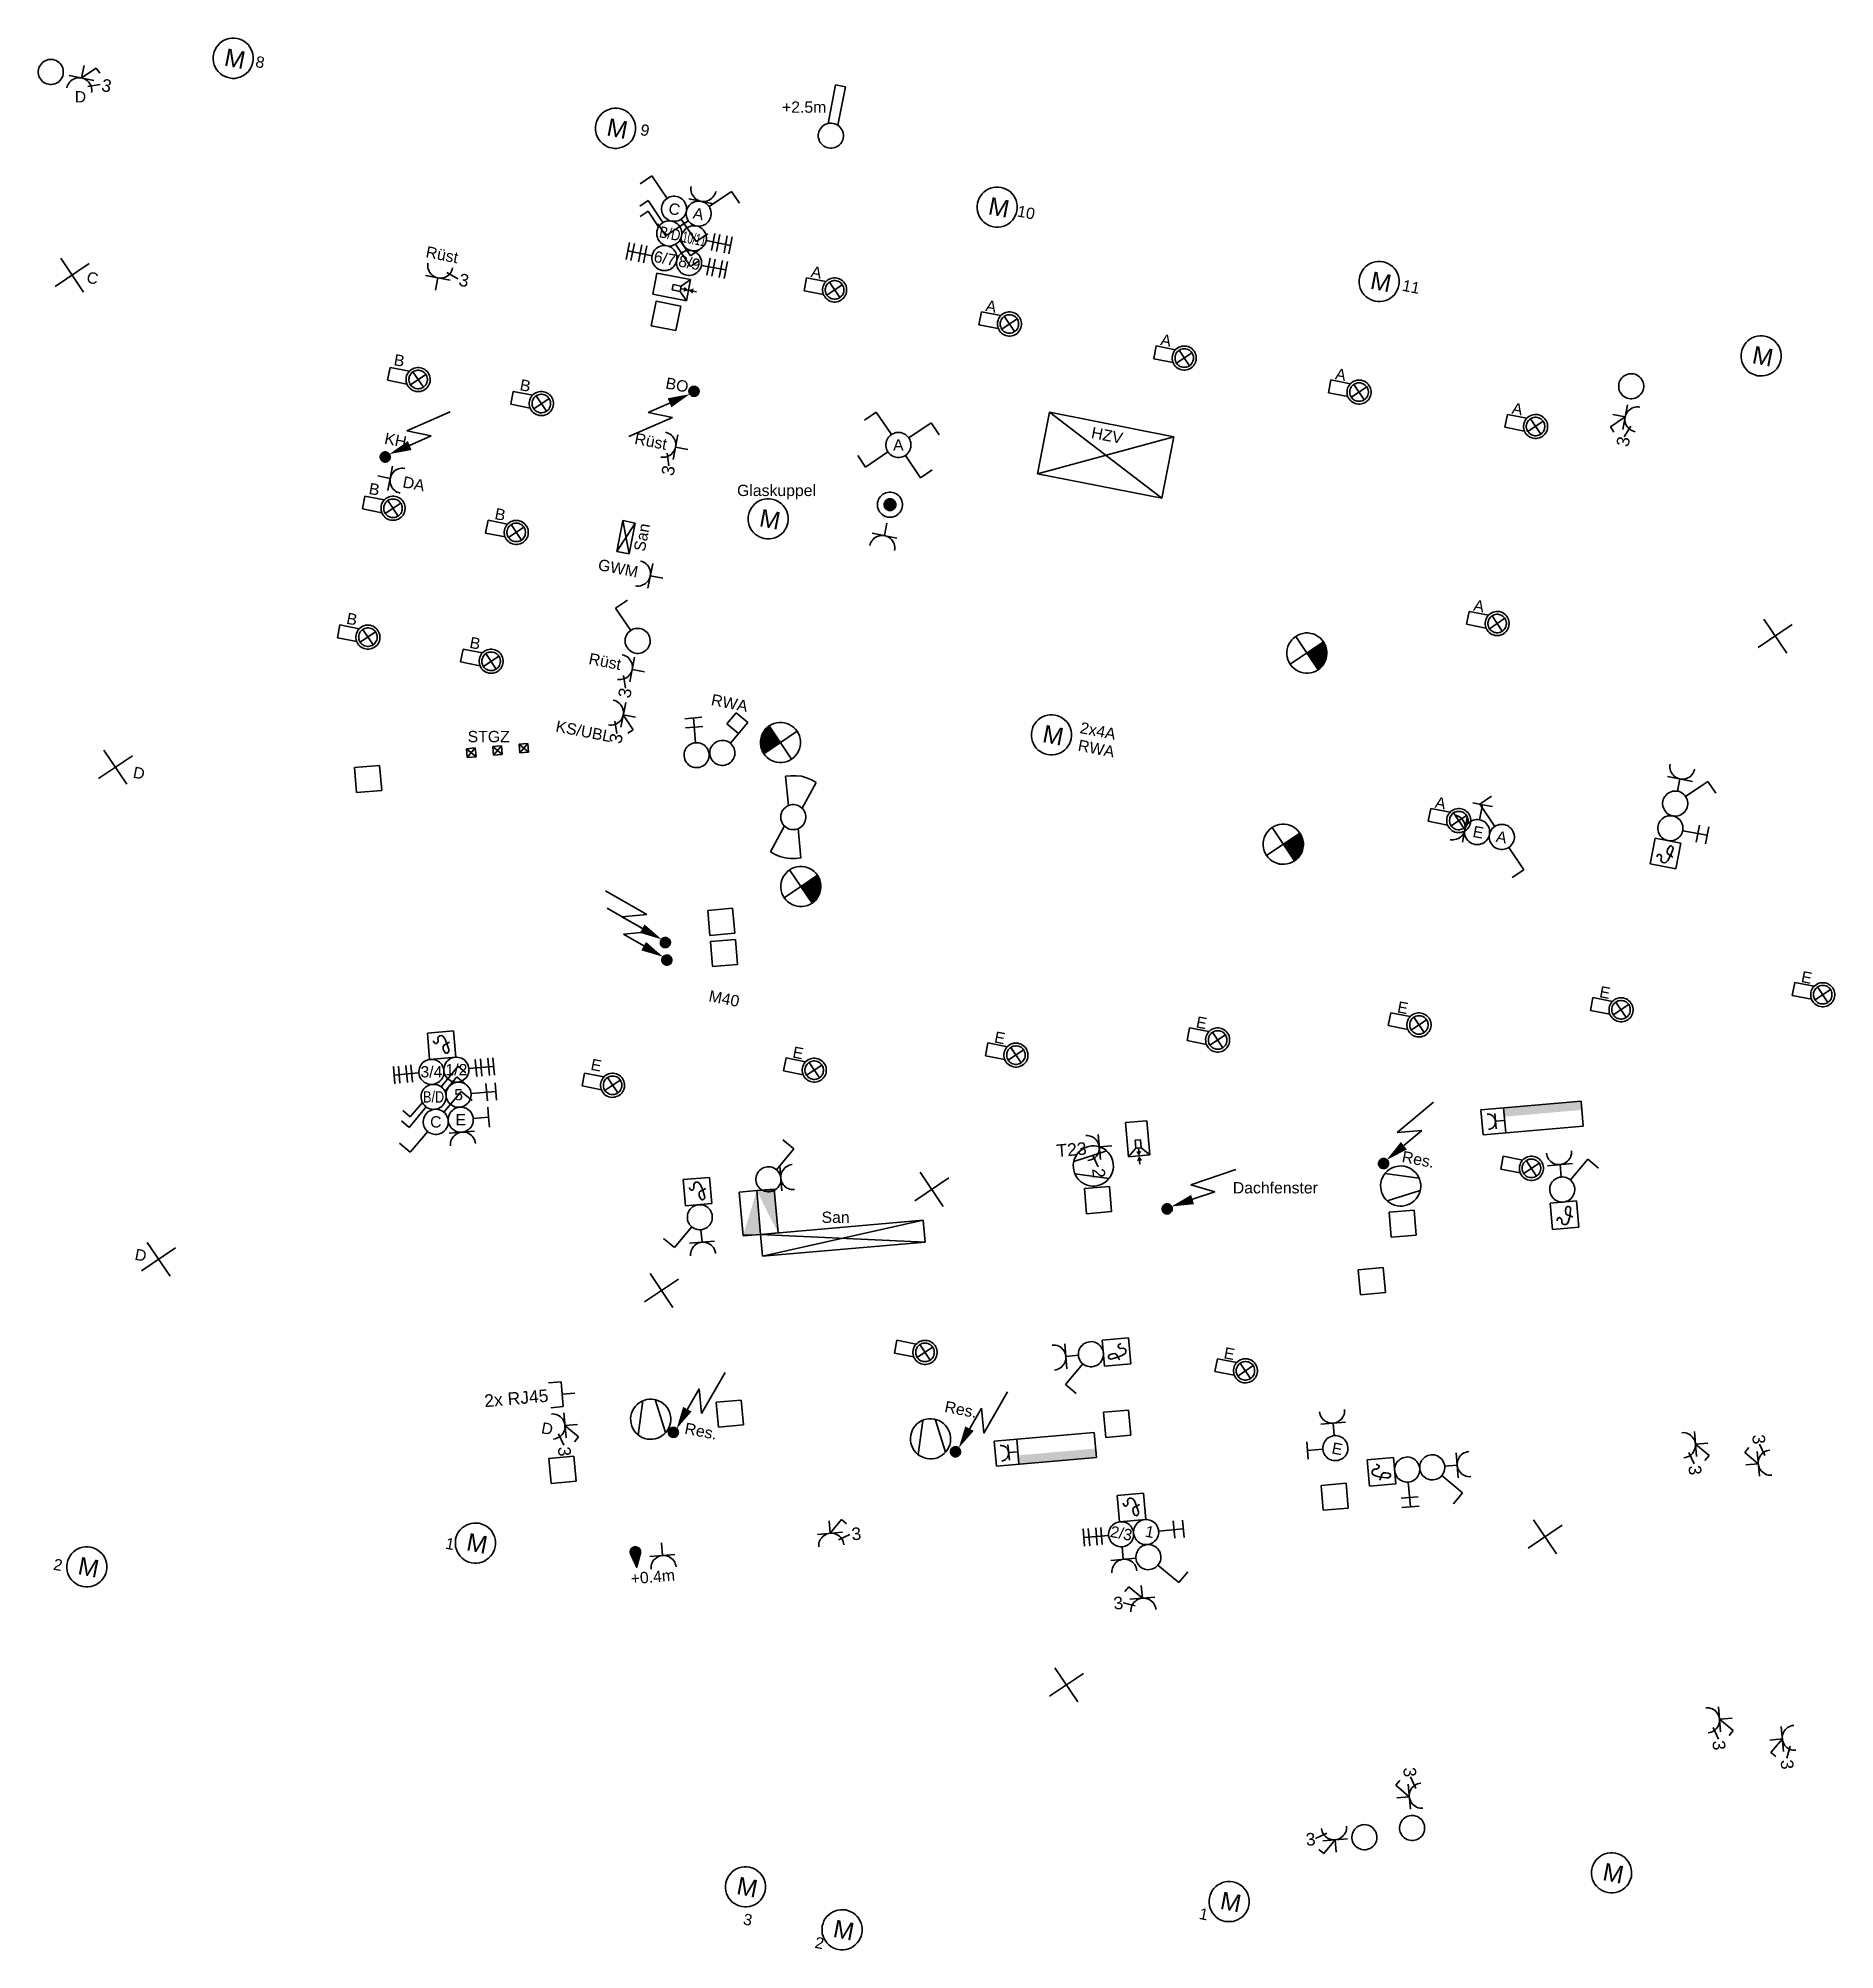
# Model space of a CAD drawing. Extents: x 800 to 1481, y 55 to 490.
# Drawn here: x 1116.9 to 1260, y 331.8 to 484.1 of the extents above; entities that cross this region are included whole.
import ezdxf
from ezdxf.lldxf.tags import DXFTag

# ---------------------------------------------------------------- set-up
doc = ezdxf.new("R2010")
doc.units = 0
doc.layers.get('0').update_dxf_attribs({"lineweight": 18})
for name, color, linetype, lineweight, true_color in [('E_GSA', 7, 'Continuous', 35, 0x804000), ('E_Kraft', 1, 'Continuous', 35, 0xff0000), ('E_Licht', 7, 'Continuous', 35, 0x0080ff), ('E_Multimedia', 7, 'Continuous', 35, 0x00e500), ('E_RTH', 5, 'Continuous', 35, 0x0000ff), ('E_Starkstrom', 1, 'Continuous', 35, 0xff0000), ('E_UKV', 3, 'Continuous', 35, 0x00ff00), ('E_Verteilung_HLKS', 5, 'Continuous', 35, 0x0000ff)]:
    doc.layers.add(name, color=color, linetype=linetype, lineweight=lineweight, true_color=true_color)
doc.styles.get("Standard").update_dxf_attribs({"font": 'arial.ttf'})
tags = doc.linetypes.add('STRICHLINIE', pattern=[19.05, 12.7, -6.35]).pattern_tags.tags
tags[6:7] = [DXFTag(74, 4), DXFTag(75, 0), DXFTag(340, '0'), DXFTag(46, 0.0), DXFTag(50, 0.0), DXFTag(44, 0.0), DXFTag(45, 0.0)]
tags[4:5] = [DXFTag(74, 4), DXFTag(75, 0), DXFTag(340, '0'), DXFTag(46, 0.0), DXFTag(50, 0.0), DXFTag(44, 0.0), DXFTag(45, 0.0)]

# ---------------------------------------------------------------- blocks, each defined once
blk = doc.blocks.new('Notleuchte-A0Q9B2C1AY', base_point=(1214.51, 418.33))
at = {"color": 0, "lineweight": -2}
for p, q in [((1214.54, 420.23), (1214.59, 420.43)), ((1214.59, 420.43), (1214.67, 420.63)), ((1214.67, 420.63), (1214.78, 420.81)), ((1214.78, 420.81), (1214.9, 420.97)), ((1214.78, 419.03), (1217.44, 420.82)), ((1214.9, 420.97), (1215.05, 421.12)), ((1215.05, 421.12), (1215.22, 421.25)), ((1215.22, 421.25), (1215.4, 421.36)), ((1215.22, 421.25), (1217.01, 418.6)), ((1215.4, 421.36), (1215.59, 421.44)), ((1215.59, 421.44), (1215.79, 421.49)), ((1215.79, 421.49), (1216, 421.52)), ((1216, 421.52), (1216.21, 421.52)), ((1216.21, 421.52), (1216.42, 421.49)), ((1216.42, 421.49), (1216.62, 421.44)), ((1216.62, 421.44), (1216.81, 421.36)), ((1216.81, 421.36), (1216.99, 421.26)), ((1216.99, 421.26), (1217.16, 421.13)), ((1217.16, 421.13), (1217.31, 420.98)), ((1217.31, 420.98), (1217.44, 420.82)), ((1217.44, 420.82), (1217.54, 420.64)), ((1217.54, 420.64), (1217.62, 420.44)), ((1217.62, 420.44), (1217.68, 420.24)), ((1214.51, 420.02), (1214.54, 420.23)), ((1214.52, 419.81), (1214.51, 420.02)), ((1214.54, 419.61), (1214.52, 419.81)), ((1214.6, 419.4), (1214.54, 419.61)), ((1214.68, 419.21), (1214.6, 419.4)), ((1214.78, 419.03), (1214.68, 419.21)), ((1214.91, 418.86), (1214.78, 419.03)), ((1215.06, 418.72), (1214.91, 418.86)), ((1217.32, 418.87), (1217.17, 418.72)), ((1217.44, 419.04), (1217.32, 418.87)), ((1217.55, 419.22), (1217.44, 419.04)), ((1217.63, 419.42), (1217.55, 419.22)), ((1217.68, 419.62), (1217.63, 419.42)), ((1217.68, 420.24), (1217.71, 420.03)), ((1217.71, 419.83), (1217.68, 419.62)), ((1217.71, 420.03), (1217.71, 419.83)), ((1215.23, 418.59), (1215.06, 418.72)), ((1215.41, 418.49), (1215.23, 418.59)), ((1215.6, 418.41), (1215.41, 418.49)), ((1215.81, 418.35), (1215.6, 418.41)), ((1216.01, 418.33), (1215.81, 418.35)), ((1216.22, 418.33), (1216.01, 418.33)), ((1216.43, 418.36), (1216.22, 418.33)), ((1216.63, 418.41), (1216.43, 418.36)), ((1216.82, 418.49), (1216.63, 418.41)), ((1217.01, 418.6), (1216.82, 418.49)), ((1217.17, 418.72), (1217.01, 418.6))]:
    blk.add_line(p, q, dxfattribs=at)
for points in [[(1217.71, 420.03), (1216.28, 420.03), (1217.62, 420.44)], [(1216.28, 420.03), (1217.62, 420.44), (1216.88, 420.44)], [(1217.62, 420.44), (1216.88, 420.44), (1217.44, 420.82)], [(1217.7, 419.92), (1216.11, 419.92), (1217.71, 420.03)], [(1216.11, 419.92), (1217.71, 420.03), (1216.28, 420.03)], [(1216.32, 419.62), (1217.7, 419.92), (1216.11, 419.92)], [(1217.68, 419.62), (1216.32, 419.62), (1217.7, 419.92)], [(1216.58, 419.22), (1217.68, 419.62), (1216.32, 419.62)], [(1217.55, 419.22), (1216.58, 419.22), (1217.68, 419.62)], [(1216.82, 418.87), (1217.55, 419.22), (1216.58, 419.22)], [(1217.32, 418.87), (1216.82, 418.87), (1217.55, 419.22)], [(1217.01, 418.6), (1217.32, 418.87), (1216.82, 418.87)]]:
    blk.add_solid(points, dxfattribs=at)
blk = doc.blocks.new('Steckdose T13_ UP_ 3-fach_ geschaltet-A0Q9B2CHAY', base_point=(1252.87, 369.57))
at = {"color": 0, "linetype": 'ByBlock', "lineweight": -2, "ltscale": 0.35}
for p, q in [((1252.87, 371.47), (1253.19, 371.86)), ((1254.46, 371.23), (1254.04, 372.14)), ((1254.6, 371.59), (1254.73, 371.63)), ((1254.73, 371.63), (1254.86, 371.65)), ((1253.95, 370.56), (1252.87, 371.47)), ((1253.95, 370.56), (1252.95, 370.48)), ((1254.04, 369.57), (1253.86, 371.56)), ((1253.95, 370.69), (1253.96, 370.82)), ((1253.95, 370.56), (1253.95, 370.69)), ((1253.97, 370.43), (1253.95, 370.56)), ((1253.96, 370.82), (1253.99, 370.95)), ((1254.01, 370.31), (1253.97, 370.43)), ((1253.99, 370.95), (1254.04, 371.07)), ((1254.06, 370.19), (1254.01, 370.31)), ((1254.04, 371.07), (1254.1, 371.19)), ((1254.13, 370.08), (1254.06, 370.19)), ((1254.1, 371.19), (1254.18, 371.29)), ((1254.18, 371.29), (1254.27, 371.39)), ((1254.27, 371.39), (1254.37, 371.47)), ((1254.37, 371.47), (1254.48, 371.54)), ((1254.48, 371.54), (1254.6, 371.59)), ((1254.21, 369.98), (1254.13, 370.08)), ((1254.3, 369.89), (1254.21, 369.98)), ((1254.41, 369.81), (1254.3, 369.89)), ((1254.52, 369.75), (1254.41, 369.81)), ((1254.64, 369.7), (1254.52, 369.75)), ((1254.77, 369.67), (1254.64, 369.7)), ((1254.9, 369.65), (1254.77, 369.67)), ((1255.03, 369.66), (1254.9, 369.65))]:
    blk.add_line(p, q, dxfattribs=at)
at = {"color": 0, "linetype": 'ByBlock', "lineweight": -2, "ltscale": 0.35, "insert": (1254.46, 372.95), "char_height": 1, "attachment_point": 1, "rotation": 275}
blk.add_mtext('{\\fArial;3}', dxfattribs=at)
blk = doc.blocks.new('Steckdose T13_ UP_ 3-fach_ geschaltet-A0Q9B2CJAY', base_point=(1254.87, 346.3))
at = {"color": 0, "linetype": 'ByBlock', "lineweight": -2, "ltscale": 0.35}
for p, q in [((1255.78, 349.64), (1255.95, 347.65)), ((1255.88, 348.91), (1255.86, 348.78)), ((1255.86, 348.78), (1255.87, 348.65)), ((1255.91, 349.04), (1255.88, 348.91)), ((1255.96, 349.16), (1255.91, 349.04)), ((1256.02, 349.27), (1255.96, 349.16)), ((1256.1, 349.38), (1256.02, 349.27)), ((1256.19, 349.47), (1256.1, 349.38)), ((1256.29, 349.55), (1256.19, 349.47)), ((1256.4, 349.62), (1256.29, 349.55)), ((1256.52, 349.67), (1256.4, 349.62)), ((1256.65, 349.71), (1256.52, 349.67)), ((1256.78, 349.73), (1256.65, 349.71)), ((1255.87, 348.65), (1254.87, 348.56)), ((1255.87, 348.65), (1254.96, 347.56)), ((1254.96, 347.56), (1255.34, 347.24)), ((1255.87, 348.65), (1255.89, 348.52)), ((1255.89, 348.52), (1255.92, 348.39)), ((1255.92, 348.39), (1255.98, 348.27)), ((1255.98, 348.27), (1256.04, 348.16)), ((1256.04, 348.16), (1256.13, 348.06)), ((1256.13, 348.06), (1256.22, 347.97)), ((1256.22, 347.97), (1256.33, 347.89)), ((1256.49, 348.08), (1256.23, 347.11)), ((1256.33, 347.89), (1256.44, 347.83)), ((1256.44, 347.83), (1256.56, 347.78)), ((1256.56, 347.78), (1256.69, 347.75)), ((1256.69, 347.75), (1256.82, 347.74)), ((1256.82, 347.74), (1256.95, 347.74))]:
    blk.add_line(p, q, dxfattribs=at)
at = {"color": 0, "linetype": 'ByBlock', "lineweight": -2, "ltscale": 0.35, "insert": (1256.72, 347.04), "char_height": 1, "attachment_point": 1, "rotation": 275}
blk.add_mtext('{\\fArial;3}', dxfattribs=at)
blk = doc.blocks.new('Deckenauslass-A0Q9B3AVAY', base_point=(1186.75, 391.08))
at = {"color": 0, "lineweight": -2}
for p, q in [((1186.75, 391.52), (1189.46, 393.35)), ((1187.19, 393.79), (1189.01, 391.08))]:
    blk.add_line(p, q, dxfattribs=at)
blk = doc.blocks.new('Storentaster_ UP_ 2-fach-A0Q9B3AXAY', base_point=(1200.17, 363.95))
at = {"color": 0, "lineweight": -2}
for p, q in [((1202.35, 365.49), (1202.43, 365.59)), ((1202.43, 365.59), (1202.52, 365.69)), ((1202.52, 365.69), (1202.62, 365.77)), ((1202.62, 365.77), (1202.73, 365.84)), ((1202.73, 365.84), (1202.85, 365.89)), ((1202.85, 365.89), (1202.98, 365.93)), ((1202.98, 365.93), (1203.11, 365.95)), ((1203.11, 365.95), (1203.24, 365.95)), ((1203.24, 365.95), (1203.37, 365.94)), ((1203.37, 365.94), (1203.5, 365.91)), ((1203.5, 365.91), (1203.62, 365.86)), ((1203.62, 365.86), (1203.73, 365.8)), ((1203.73, 365.8), (1203.84, 365.72)), ((1203.84, 365.72), (1203.93, 365.63)), ((1203.93, 365.63), (1204.01, 365.53)), ((1204.01, 365.53), (1204.08, 365.41)), ((1200.17, 365.38), (1200.29, 364)), ((1202.2, 364.86), (1200.23, 364.69)), ((1200.57, 365.41), (1200.69, 364.04)), ((1201.17, 365.47), (1201.29, 364.09)), ((1201.57, 365.5), (1201.69, 364.13)), ((1202.2, 365), (1202.21, 365.13)), ((1202.2, 364.86), (1202.2, 365)), ((1202.22, 364.74), (1202.2, 364.86)), ((1202.21, 365.13), (1202.24, 365.25)), ((1202.26, 364.61), (1202.22, 364.74)), ((1202.24, 365.25), (1202.29, 365.37)), ((1202.31, 364.49), (1202.26, 364.61)), ((1202.29, 365.37), (1202.35, 365.49)), ((1202.38, 364.38), (1202.31, 364.49)), ((1202.46, 364.28), (1202.38, 364.38)), ((1202.55, 364.19), (1202.46, 364.28)), ((1202.66, 364.11), (1202.55, 364.19)), ((1202.77, 364.05), (1202.66, 364.11)), ((1202.89, 364), (1202.77, 364.05)), ((1203.02, 363.97), (1202.89, 364)), ((1203.54, 364.01), (1203.41, 363.98)), ((1203.66, 364.06), (1203.54, 364.01)), ((1203.77, 364.13), (1203.66, 364.06)), ((1203.87, 364.21), (1203.77, 364.13)), ((1203.96, 364.31), (1203.87, 364.21)), ((1204.04, 364.41), (1203.96, 364.31)), ((1204.1, 364.53), (1204.04, 364.41)), ((1204.08, 365.41), (1204.13, 365.29)), ((1204.15, 364.65), (1204.1, 364.53)), ((1204.13, 365.29), (1204.17, 365.17)), ((1204.18, 364.78), (1204.15, 364.65)), ((1204.17, 365.17), (1204.19, 365.04)), ((1204.19, 364.91), (1204.18, 364.78)), ((1204.19, 365.04), (1204.19, 364.91)), ((1203.15, 363.95), (1203.02, 363.97)), ((1203.28, 363.96), (1203.15, 363.95)), ((1203.41, 363.98), (1203.28, 363.96))]:
    blk.add_line(p, q, dxfattribs=at)
blk = doc.blocks.new('Bauteilbeschriftung-A0Q9B3AZAY', base_point=(1202.27, 364.44))
at = {"color": 0, "linetype": 'ByBlock', "lineweight": -2, "ltscale": 0.35, "insert": (1202.44, 365.64), "char_height": 0.9, "attachment_point": 1, "rotation": 348.9744}
blk.add_mtext('{\\fArial;2/3}', dxfattribs=at)
blk = doc.blocks.new('Abzweigdose quadratisch (multi) UP-A0Q9B3B1AY', base_point=(1165.76, 460.85))
at = {"color": 0, "lineweight": -2}
for p, q in [((1165.76, 461.23), (1166.15, 463.19)), ((1166.15, 463.19), (1168.11, 462.81)), ((1168.11, 462.81), (1167.73, 460.85)), ((1167.73, 460.85), (1165.76, 461.23))]:
    blk.add_line(p, q, dxfattribs=at)
blk = doc.blocks.new('Gegensprechanlage-A0Q9B3B3AY', base_point=(1165.88, 463.23))
at = {"color": 0, "linetype": 'ByBlock', "lineweight": -2, "ltscale": 0.35}
for p, q in [((1166.2, 465.44), (1165.88, 463.75)), ((1166.2, 465.44), (1168.9, 464.91)), ((1167.51, 464.53), (1167.43, 464.11)), ((1167.51, 464.53), (1168.14, 464.4)), ((1168.14, 464.4), (1168.9, 464.91)), ((1168.9, 464.91), (1168.57, 463.23)), ((1165.88, 463.75), (1168.57, 463.23)), ((1167.43, 464.11), (1168.06, 463.98)), ((1168.14, 464.4), (1168.06, 463.98)), ((1168.06, 463.98), (1168.57, 463.23)), ((1168.1, 464.19), (1168.37, 464.14)), ((1169.1, 464), (1169.36, 463.95))]:
    blk.add_line(p, q, dxfattribs=at)
for points in [[(1168.33, 463.93), (1168.73, 464.07), (1168.35, 464.07)], [(1168.73, 464.07), (1168.35, 464.07), (1168.41, 464.35)], [(1169.11, 464.07), (1168.73, 464.07), (1169.14, 464.21)], [(1169.06, 463.79), (1169.11, 464.07), (1168.73, 464.07)]]:
    blk.add_solid(points, dxfattribs=at)
blk = doc.blocks.new('Abzweigdose quadratisch (multi) UP-A0Q9B3B5AY', base_point=(1142.12, 424.04))
at = {"color": 0, "lineweight": -2}
for p, q in [((1144.11, 426.21), (1142.12, 426.04)), ((1142.12, 426.04), (1142.29, 424.04)), ((1144.29, 424.22), (1144.11, 426.21)), ((1142.29, 424.04), (1144.29, 424.22))]:
    blk.add_line(p, q, dxfattribs=at)
blk = doc.blocks.new('Deckenauslass-A0Q9B3B7AY', base_point=(1197.48, 351.61))
at = {"color": 0, "lineweight": -2}
for p, q in [((1197.48, 352.05), (1200.19, 353.87)), ((1197.92, 354.31), (1199.75, 351.61))]:
    blk.add_line(p, q, dxfattribs=at)
blk = doc.blocks.new('Schalter_ Schema 0_ UP-A0Q9B3B9AY', base_point=(1237.34, 391.42))
at = {"color": 0, "linetype": 'ByBlock', "lineweight": -2, "ltscale": 0.35}
for p, q in [((1238.98, 393.18), (1240.36, 394.83)), ((1240.36, 394.83), (1241.22, 394.11)), ((1237.49, 392.96), (1237.43, 392.84)), ((1237.57, 393.06), (1237.49, 392.96)), ((1237.66, 393.16), (1237.57, 393.06)), ((1237.76, 393.24), (1237.66, 393.16)), ((1237.87, 393.31), (1237.76, 393.24)), ((1237.99, 393.36), (1237.87, 393.31)), ((1238.12, 393.4), (1237.99, 393.36)), ((1238.25, 393.41), (1238.12, 393.4)), ((1238.38, 393.42), (1238.25, 393.41)), ((1238.51, 393.4), (1238.38, 393.42)), ((1238.64, 393.37), (1238.51, 393.4)), ((1238.76, 393.33), (1238.64, 393.37)), ((1238.87, 393.26), (1238.76, 393.33)), ((1238.98, 393.18), (1238.87, 393.26)), ((1239.07, 393.09), (1238.98, 393.18)), ((1239.15, 392.99), (1239.07, 393.09)), ((1239.22, 392.88), (1239.15, 392.99)), ((1237.35, 392.59), (1237.34, 392.46)), ((1237.34, 392.46), (1237.34, 392.33)), ((1237.34, 392.33), (1237.36, 392.2)), ((1237.38, 392.72), (1237.35, 392.59)), ((1237.36, 392.2), (1237.4, 392.08)), ((1237.43, 392.84), (1237.38, 392.72)), ((1237.4, 392.08), (1237.45, 391.96)), ((1237.45, 391.96), (1237.52, 391.85)), ((1237.52, 391.85), (1237.6, 391.74)), ((1237.6, 391.74), (1237.69, 391.65)), ((1237.69, 391.65), (1237.8, 391.58)), ((1237.8, 391.58), (1237.91, 391.51)), ((1237.91, 391.51), (1238.03, 391.47)), ((1238.03, 391.47), (1238.16, 391.43)), ((1238.16, 391.43), (1238.29, 391.42)), ((1238.29, 391.42), (1238.42, 391.42)), ((1238.42, 391.42), (1238.55, 391.44)), ((1238.55, 391.44), (1238.68, 391.48)), ((1238.68, 391.48), (1238.8, 391.53)), ((1238.8, 391.53), (1238.91, 391.6)), ((1238.91, 391.6), (1239.01, 391.68)), ((1239.01, 391.68), (1239.1, 391.78)), ((1239.1, 391.78), (1239.18, 391.88)), ((1239.18, 391.88), (1239.24, 392)), ((1239.27, 392.76), (1239.22, 392.88)), ((1239.24, 392), (1239.29, 392.12)), ((1239.31, 392.64), (1239.27, 392.76)), ((1239.29, 392.12), (1239.32, 392.25)), ((1239.33, 392.51), (1239.31, 392.64)), ((1239.32, 392.25), (1239.33, 392.38)), ((1239.33, 392.38), (1239.33, 392.51))]:
    blk.add_line(p, q, dxfattribs=at)
blk = doc.blocks.new('2xRJ45-Steckdose_ UP-A0Q9B3BBAY', base_point=(1152.42, 375.03))
at = {"color": 0, "linetype": 'ByBlock', "lineweight": -2, "ltscale": 0.35}
for p, q in [((1158.58, 377.11), (1157.59, 377.02)), ((1158.76, 375.12), (1158.58, 377.11)), ((1158.67, 376.11), (1159.67, 376.2)), ((1157.76, 375.03), (1158.76, 375.12))]:
    blk.add_line(p, q, dxfattribs=at)
at = {"color": 0, "linetype": 'ByBlock', "lineweight": -2, "ltscale": 0.35, "insert": (1152.42, 376.07), "char_height": 1, "attachment_point": 1, "rotation": 4.9999}
blk.add_mtext('{\\fArial;2x RJ45}', dxfattribs=at)
blk = doc.blocks.new('Steckdose T13_ UP-A0Q9B3BDAY', base_point=(1183.18, 443.34))
at = {"color": 0, "lineweight": -2}
for p, q in [((1183.37, 444.71), (1185.33, 444.32)), ((1184.35, 444.52), (1184.54, 445.5)), ((1183.18, 443.73), (1183.21, 443.85)), ((1183.21, 443.85), (1183.26, 443.97)), ((1183.26, 443.97), (1183.33, 444.09)), ((1183.33, 444.09), (1183.41, 444.19)), ((1183.41, 444.19), (1183.5, 444.28)), ((1183.5, 444.28), (1183.6, 444.36)), ((1183.6, 444.36), (1183.71, 444.43)), ((1183.71, 444.43), (1183.83, 444.48)), ((1183.83, 444.48), (1183.96, 444.51)), ((1183.96, 444.51), (1184.09, 444.53)), ((1184.09, 444.53), (1184.22, 444.53)), ((1184.22, 444.53), (1184.35, 444.52)), ((1184.35, 444.52), (1184.48, 444.48)), ((1184.48, 444.48), (1184.6, 444.43)), ((1184.6, 444.43), (1184.71, 444.37)), ((1184.71, 444.37), (1184.82, 444.29)), ((1184.82, 444.29), (1184.91, 444.2)), ((1184.91, 444.2), (1184.99, 444.09)), ((1184.99, 444.09), (1185.06, 443.98)), ((1185.06, 443.98), (1185.11, 443.86)), ((1185.11, 443.86), (1185.14, 443.73)), ((1185.14, 443.73), (1185.16, 443.6)), ((1185.16, 443.47), (1185.14, 443.34)), ((1185.16, 443.6), (1185.16, 443.47))]:
    blk.add_line(p, q, dxfattribs=at)
blk = doc.blocks.new('LED-Deckenleuchte mit Trafotunnel-A0Q9B3BFAY', base_point=(1160.25, 399.76))
at = {"color": 0, "linetype": 'ByBlock', "lineweight": -2, "ltscale": 0.35}
for p, q in [((1160.25, 400.67), (1160.45, 401.69)), ((1161.79, 400.36), (1160.25, 400.67)), ((1160.45, 401.69), (1161.99, 401.39)), ((1161.72, 400.78), (1161.74, 400.91)), ((1161.72, 400.66), (1161.72, 400.78)), ((1161.74, 400.53), (1161.72, 400.66)), ((1161.74, 400.91), (1161.77, 401.03)), ((1161.77, 401.03), (1161.82, 401.14)), ((1161.82, 401.14), (1161.88, 401.25)), ((1161.88, 401.25), (1161.96, 401.35)), ((1161.95, 400.77), (1161.96, 400.86)), ((1161.95, 400.67), (1161.95, 400.77)), ((1161.96, 400.58), (1161.95, 400.67)), ((1161.96, 401.35), (1162.05, 401.44)), ((1161.96, 400.86), (1161.98, 400.96)), ((1161.98, 400.48), (1161.96, 400.58)), ((1161.98, 400.96), (1162.02, 401.05)), ((1162.02, 401.05), (1162.07, 401.13)), ((1162.05, 401.44), (1162.15, 401.52)), ((1162.07, 401.13), (1162.13, 401.21)), ((1162.07, 400.31), (1163.3, 401.14)), ((1162.13, 401.21), (1162.19, 401.28)), ((1162.15, 401.52), (1162.25, 401.58)), ((1162.19, 401.28), (1162.27, 401.34)), ((1162.25, 401.58), (1162.37, 401.63)), ((1162.27, 401.34), (1162.35, 401.38)), ((1162.27, 401.34), (1163.1, 400.11)), ((1162.35, 401.38), (1162.44, 401.42)), ((1162.37, 401.63), (1162.49, 401.66)), ((1162.44, 401.42), (1162.54, 401.45)), ((1162.49, 401.66), (1162.62, 401.68)), ((1162.54, 401.45), (1162.63, 401.46)), ((1162.62, 401.68), (1162.74, 401.68)), ((1162.63, 401.46), (1162.73, 401.46)), ((1162.73, 401.46), (1162.82, 401.45)), ((1162.74, 401.68), (1162.87, 401.67)), ((1162.82, 401.45), (1162.92, 401.42)), ((1162.87, 401.67), (1162.99, 401.63)), ((1162.92, 401.42), (1163.01, 401.39)), ((1162.99, 401.63), (1163.1, 401.59)), ((1163.01, 401.39), (1163.09, 401.34)), ((1163.09, 401.34), (1163.17, 401.28)), ((1163.1, 401.59), (1163.21, 401.52)), ((1163.17, 401.28), (1163.24, 401.21)), ((1163.21, 401.52), (1163.31, 401.45)), ((1163.24, 401.21), (1163.3, 401.14)), ((1163.3, 401.14), (1163.34, 401.05)), ((1163.31, 401.45), (1163.4, 401.36)), ((1163.34, 401.05), (1163.38, 400.96)), ((1163.38, 400.96), (1163.41, 400.87)), ((1163.41, 400.58), (1163.38, 400.49)), ((1163.4, 401.36), (1163.48, 401.26)), ((1163.41, 400.87), (1163.42, 400.77)), ((1163.42, 400.68), (1163.41, 400.58)), ((1163.42, 400.77), (1163.42, 400.68)), ((1163.48, 401.26), (1163.54, 401.15)), ((1163.54, 401.15), (1163.59, 401.04)), ((1163.59, 401.04), (1163.62, 400.91)), ((1163.62, 400.91), (1163.64, 400.79)), ((1163.64, 400.66), (1163.63, 400.54)), ((1163.64, 400.79), (1163.64, 400.66)), ((1161.77, 400.41), (1161.74, 400.53)), ((1161.82, 400.3), (1161.77, 400.41)), ((1161.89, 400.19), (1161.82, 400.3)), ((1161.96, 400.09), (1161.89, 400.19)), ((1162.05, 400), (1161.96, 400.09)), ((1162.02, 400.39), (1161.98, 400.48)), ((1162.07, 400.31), (1162.02, 400.39)), ((1162.15, 399.92), (1162.05, 400)), ((1162.13, 400.23), (1162.07, 400.31)), ((1162.2, 400.17), (1162.13, 400.23)), ((1162.26, 399.86), (1162.15, 399.92)), ((1162.27, 400.11), (1162.2, 400.17)), ((1162.38, 399.81), (1162.26, 399.86)), ((1162.36, 400.06), (1162.27, 400.11)), ((1162.45, 400.02), (1162.36, 400.06)), ((1162.5, 399.78), (1162.38, 399.81)), ((1162.54, 400), (1162.45, 400.02)), ((1162.62, 399.76), (1162.5, 399.78)), ((1162.64, 399.99), (1162.54, 400)), ((1162.75, 399.77), (1162.62, 399.76)), ((1162.73, 399.99), (1162.64, 399.99)), ((1162.83, 400), (1162.73, 399.99)), ((1162.87, 399.78), (1162.75, 399.77)), ((1162.92, 400.02), (1162.83, 400)), ((1162.99, 399.82), (1162.87, 399.78)), ((1163.01, 400.06), (1162.92, 400.02)), ((1163.11, 399.86), (1162.99, 399.82)), ((1163.1, 400.11), (1163.01, 400.06)), ((1163.17, 400.17), (1163.1, 400.11)), ((1163.22, 399.93), (1163.11, 399.86)), ((1163.24, 400.24), (1163.17, 400.17)), ((1163.32, 400), (1163.22, 399.93)), ((1163.3, 400.32), (1163.24, 400.24)), ((1163.35, 400.4), (1163.3, 400.32)), ((1163.41, 400.09), (1163.32, 400)), ((1163.38, 400.49), (1163.35, 400.4)), ((1163.48, 400.19), (1163.41, 400.09)), ((1163.55, 400.3), (1163.48, 400.19)), ((1163.59, 400.42), (1163.55, 400.3)), ((1163.63, 400.54), (1163.59, 400.42))]:
    blk.add_line(p, q, dxfattribs=at)
blk = doc.blocks.new('Bauteilbeschriftung-A0Q9B3BHAY', base_point=(1160.89, 401.84))
at = {"color": 0, "linetype": 'ByBlock', "lineweight": -2, "ltscale": 0.35, "insert": (1161.06, 402.85), "char_height": 0.9, "attachment_point": 1, "rotation": 348.9744}
blk.add_mtext('{\\fArial;E}', dxfattribs=at)
blk = doc.blocks.new('Temperaturmelder_ UP-A0Q9B3BJAY', base_point=(1201.69, 378.34))
at = {"color": 0, "linetype": 'ByBlock', "lineweight": -2, "ltscale": 0.35}
for p, q in [((1203.78, 380.61), (1201.69, 380.43)), ((1201.69, 380.43), (1201.87, 378.34)), ((1202.22, 379.2), (1202.33, 379.27)), ((1202.33, 379.27), (1202.51, 379.34)), ((1202.51, 379.34), (1202.69, 379.36)), ((1202.69, 379.36), (1202.81, 379.31)), ((1202.81, 379.31), (1202.88, 379.19)), ((1202.98, 380.03), (1202.95, 379.95)), ((1202.95, 379.94), (1202.95, 379.95)), ((1202.95, 379.93), (1202.95, 379.94)), ((1202.95, 379.92), (1202.95, 379.93)), ((1202.95, 379.93), (1202.95, 379.93)), ((1202.95, 379.91), (1202.95, 379.92)), ((1202.95, 379.9), (1202.95, 379.91)), ((1202.95, 379.9), (1203, 379.82)), ((1202.95, 379.9), (1202.95, 379.9)), ((1202.98, 380.03), (1202.98, 380.04)), ((1202.98, 380.04), (1202.99, 380.04)), ((1202.99, 380.04), (1202.99, 380.05)), ((1202.99, 380.05), (1203, 380.05)), ((1203.09, 380.11), (1203, 380.06)), ((1203, 380.05), (1203, 380.06)), ((1203.01, 379.81), (1203, 379.82)), ((1203, 379.82), (1203, 379.82)), ((1203.02, 379.8), (1203.01, 379.81)), ((1203.01, 379.81), (1203.01, 379.81)), ((1203.36, 379.24), (1203.01, 379.08)), ((1203.03, 379.8), (1203.02, 379.8)), ((1203.03, 379.8), (1203.12, 379.76)), ((1203.09, 380.11), (1203.1, 380.11)), ((1203.1, 380.11), (1203.11, 380.12)), ((1203.1, 380.11), (1203.1, 380.11)), ((1203.11, 380.12), (1203.12, 380.12)), ((1203.16, 380.12), (1203.12, 380.12)), ((1203.13, 379.76), (1203.12, 379.76)), ((1203.14, 379.76), (1203.13, 379.76)), ((1203.13, 379.76), (1203.13, 379.76)), ((1203.15, 379.76), (1203.14, 379.76)), ((1203.15, 379.76), (1203.37, 379.78)), ((1203.53, 379.37), (1203.36, 379.24)), ((1203.37, 379.78), (1203.5, 379.73)), ((1203.5, 379.73), (1203.57, 379.61)), ((1203.58, 379.5), (1203.53, 379.37)), ((1203.57, 379.61), (1203.58, 379.5)), ((1203.97, 378.52), (1203.78, 380.61)), ((1201.87, 378.34), (1203.97, 378.52)), ((1202.18, 379.11), (1202.22, 379.2)), ((1202.18, 379.1), (1202.18, 379.11)), ((1202.18, 379.09), (1202.18, 379.1)), ((1202.18, 379.08), (1202.18, 379.09)), ((1202.18, 379.07), (1202.18, 379.08)), ((1202.18, 379.06), (1202.18, 379.07)), ((1202.19, 379.05), (1202.18, 379.06)), ((1202.19, 379.04), (1202.19, 379.05)), ((1202.24, 378.96), (1202.19, 379.04)), ((1202.37, 378.91), (1202.24, 378.96)), ((1202.49, 378.92), (1202.37, 378.91)), ((1203.01, 379.08), (1202.49, 378.92)), ((1202.88, 379.19), (1202.96, 379.02)), ((1202.96, 379.02), (1203.03, 378.91)), ((1203.03, 378.91), (1203.09, 378.85))]:
    blk.add_line(p, q, dxfattribs=at)
blk = doc.blocks.new('Schalter_ Schema 3_ UP-A0Q9B3BLAY', base_point=(1231.76, 417.27))
at = {"color": 0, "lineweight": -2}
for p, q in [((1231.76, 423.12), (1232.69, 423.76)), ((1232.96, 421.34), (1231.76, 423.12)), ((1232.54, 420.7), (1232.52, 420.57)), ((1232.52, 420.57), (1232.52, 420.44)), ((1232.52, 420.44), (1232.54, 420.31)), ((1232.57, 420.83), (1232.54, 420.7)), ((1232.62, 420.95), (1232.57, 420.83)), ((1232.68, 421.06), (1232.62, 420.95)), ((1232.76, 421.17), (1232.68, 421.06)), ((1232.86, 421.26), (1232.76, 421.17)), ((1232.96, 421.34), (1232.86, 421.26)), ((1233.07, 421.41), (1232.96, 421.34)), ((1233.19, 421.46), (1233.07, 421.41)), ((1233.32, 421.49), (1233.19, 421.46)), ((1233.45, 421.51), (1233.32, 421.49)), ((1233.58, 421.51), (1233.45, 421.51)), ((1233.71, 421.49), (1233.58, 421.51)), ((1233.84, 421.46), (1233.71, 421.49)), ((1233.96, 421.41), (1233.84, 421.46)), ((1234.07, 421.34), (1233.96, 421.41)), ((1234.17, 421.27), (1234.07, 421.34)), ((1234.27, 421.17), (1234.17, 421.27)), ((1234.35, 421.07), (1234.27, 421.17)), ((1234.41, 420.96), (1234.35, 421.07)), ((1234.46, 420.84), (1234.41, 420.96)), ((1234.5, 420.71), (1234.46, 420.84)), ((1234.52, 420.58), (1234.5, 420.71)), ((1234.5, 420.32), (1234.52, 420.45)), ((1234.52, 420.45), (1234.52, 420.58)), ((1232.54, 420.31), (1232.57, 420.19)), ((1232.57, 420.19), (1232.62, 420.07)), ((1232.62, 420.07), (1232.69, 419.95)), ((1232.69, 419.95), (1232.77, 419.85)), ((1232.77, 419.85), (1232.86, 419.76)), ((1232.86, 419.76), (1232.97, 419.68)), ((1232.97, 419.68), (1233.08, 419.61)), ((1233.08, 419.61), (1233.2, 419.56)), ((1233.2, 419.56), (1233.33, 419.53)), ((1233.33, 419.53), (1233.46, 419.51)), ((1233.46, 419.51), (1233.59, 419.51)), ((1233.59, 419.51), (1233.72, 419.53)), ((1233.72, 419.53), (1233.84, 419.57)), ((1233.84, 419.57), (1233.96, 419.62)), ((1233.96, 419.62), (1234.08, 419.68)), ((1234.08, 419.68), (1234.18, 419.76)), ((1234.08, 419.68), (1235.28, 417.9)), ((1234.18, 419.76), (1234.27, 419.85)), ((1234.27, 419.85), (1234.35, 419.96)), ((1234.35, 419.96), (1234.42, 420.07)), ((1234.42, 420.07), (1234.47, 420.19)), ((1234.47, 420.19), (1234.5, 420.32)), ((1235.28, 417.9), (1234.34, 417.27))]:
    blk.add_line(p, q, dxfattribs=at)
blk = doc.blocks.new('Bauteilbeschriftung-A0Q9B3BNAY', base_point=(1233.01, 419.97))
at = {"color": 0, "linetype": 'ByBlock', "lineweight": -2, "ltscale": 0.35, "insert": (1233.18, 421.02), "char_height": 0.9, "attachment_point": 1, "rotation": 348.9744}
blk.add_mtext('{\\fArial;A}', dxfattribs=at)
blk = doc.blocks.new('Steckdose T13_ UP_ 3-fach-A0Q9B3BPAY', base_point=(1166.52, 449.23))
at = {"color": 0, "linetype": 'ByBlock', "lineweight": -2, "ltscale": 0.35}
for p, q in [((1166.9, 452.75), (1167.03, 452.71)), ((1167.03, 452.71), (1167.15, 452.66)), ((1167.15, 452.66), (1167.26, 452.6)), ((1167.26, 452.6), (1167.37, 452.52)), ((1167.37, 452.52), (1167.46, 452.43)), ((1167.46, 452.43), (1167.54, 452.32)), ((1167.88, 452.55), (1167.5, 450.59)), ((1167.54, 452.32), (1167.61, 452.21)), ((1167.04, 450.82), (1166.91, 450.78)), ((1167.02, 451.08), (1167.17, 450.08)), ((1167.16, 450.87), (1167.04, 450.82)), ((1167.27, 450.93), (1167.16, 450.87)), ((1167.37, 451.01), (1167.27, 450.93)), ((1167.47, 451.11), (1167.37, 451.01)), ((1167.55, 451.21), (1167.47, 451.11)), ((1167.61, 451.33), (1167.55, 451.21)), ((1167.61, 452.21), (1167.66, 452.09)), ((1167.66, 451.45), (1167.61, 451.33)), ((1167.66, 452.09), (1167.69, 451.96)), ((1167.69, 451.57), (1167.66, 451.45)), ((1167.69, 451.96), (1167.71, 451.83)), ((1167.71, 451.7), (1167.69, 451.57)), ((1167.69, 451.57), (1168.67, 451.38)), ((1167.71, 451.83), (1167.71, 451.7)), ((1166.65, 450.77), (1166.52, 450.78)), ((1166.78, 450.77), (1166.65, 450.77)), ((1166.91, 450.78), (1166.78, 450.77))]:
    blk.add_line(p, q, dxfattribs=at)
at = {"color": 0, "linetype": 'ByBlock', "lineweight": -2, "ltscale": 0.35, "insert": (1166.55, 449.42), "char_height": 1, "attachment_point": 1, "rotation": 78.9744}
blk.add_mtext('{\\fArial;3}', dxfattribs=at)
blk = doc.blocks.new('Bauteilbeschriftung-A0Q9B3BRAY', base_point=(1164.38, 451.36))
at = {"color": 0, "linetype": 'ByBlock', "lineweight": -2, "ltscale": 0.35, "insert": (1164.55, 452.72), "char_height": 0.9, "attachment_point": 1, "rotation": 348.9744}
blk.add_mtext('{\\fArial;Rüst}', dxfattribs=at)
blk = doc.blocks.new('Motor allgemein-A0Q9B3BVAY', base_point=(1240.67, 336.38))
at = {"color": 0, "linetype": 'ByBlock', "lineweight": -2, "ltscale": 0.35}
for p, q in [((1240.67, 338.08), (1240.7, 338.28)), ((1240.7, 338.28), (1240.75, 338.49)), ((1240.75, 338.49), (1240.83, 338.68)), ((1240.83, 338.68), (1240.93, 338.86)), ((1240.93, 338.86), (1241.06, 339.03)), ((1241.06, 339.03), (1241.21, 339.18)), ((1241.21, 339.18), (1241.37, 339.31)), ((1241.37, 339.31), (1241.55, 339.41)), ((1241.55, 339.41), (1241.75, 339.49)), ((1241.75, 339.49), (1241.95, 339.55)), ((1241.95, 339.55), (1242.16, 339.57)), ((1242.16, 339.57), (1242.36, 339.58)), ((1242.36, 339.58), (1242.57, 339.55)), ((1242.57, 339.55), (1242.77, 339.5)), ((1242.77, 339.5), (1242.97, 339.42)), ((1242.97, 339.42), (1243.15, 339.31)), ((1243.15, 339.31), (1243.32, 339.19)), ((1243.32, 339.19), (1243.46, 339.04)), ((1243.46, 339.04), (1243.59, 338.87)), ((1243.59, 338.87), (1243.7, 338.69)), ((1243.7, 338.69), (1243.78, 338.5)), ((1243.78, 338.5), (1243.83, 338.3)), ((1243.83, 338.3), (1243.86, 338.09)), ((1240.67, 337.87), (1240.67, 338.08)), ((1240.7, 337.66), (1240.67, 337.87)), ((1240.75, 337.46), (1240.7, 337.66)), ((1240.83, 337.27), (1240.75, 337.46)), ((1240.94, 337.08), (1240.83, 337.27)), ((1241.07, 336.92), (1240.94, 337.08)), ((1241.22, 336.77), (1241.07, 336.92)), ((1241.38, 336.64), (1241.22, 336.77)), ((1241.56, 336.54), (1241.38, 336.64)), ((1243.16, 336.65), (1242.98, 336.55)), ((1243.33, 336.78), (1243.16, 336.65)), ((1243.47, 336.93), (1243.33, 336.78)), ((1243.6, 337.09), (1243.47, 336.93)), ((1243.7, 337.28), (1243.6, 337.09)), ((1243.78, 337.47), (1243.7, 337.28)), ((1243.84, 337.67), (1243.78, 337.47)), ((1243.86, 337.88), (1243.84, 337.67)), ((1243.86, 338.09), (1243.86, 337.88)), ((1241.76, 336.46), (1241.56, 336.54)), ((1241.96, 336.41), (1241.76, 336.46)), ((1242.17, 336.38), (1241.96, 336.41)), ((1242.38, 336.38), (1242.17, 336.38)), ((1242.58, 336.41), (1242.38, 336.38)), ((1242.79, 336.47), (1242.58, 336.41)), ((1242.98, 336.55), (1242.79, 336.47))]:
    blk.add_line(p, q, dxfattribs=at)
at = {"color": 0, "linetype": 'ByBlock', "lineweight": -2, "ltscale": 0.35, "insert": (1241.74, 338.79), "char_height": 1.4, "attachment_point": 1, "rotation": 348.9744}
blk.add_mtext('{\\fArial;M}', dxfattribs=at)
blk = doc.blocks.new('LED-Deckenleuchte mit Trafotunnel-A0Q9B3BXAY', base_point=(1152.57, 443.81))
at = {"color": 0, "linetype": 'ByBlock', "lineweight": -2, "ltscale": 0.35}
for p, q in [((1152.57, 444.72), (1152.77, 445.74)), ((1154.12, 444.41), (1152.57, 444.72)), ((1152.77, 445.74), (1154.32, 445.44)), ((1154.05, 444.83), (1154.07, 444.96)), ((1154.05, 444.71), (1154.05, 444.83)), ((1154.07, 444.58), (1154.05, 444.71)), ((1154.07, 444.96), (1154.1, 445.08)), ((1154.1, 445.08), (1154.15, 445.19)), ((1154.15, 445.19), (1154.21, 445.3)), ((1154.21, 445.3), (1154.28, 445.4)), ((1154.27, 444.82), (1154.28, 444.91)), ((1154.27, 444.72), (1154.27, 444.82)), ((1154.29, 444.63), (1154.27, 444.72)), ((1154.28, 445.4), (1154.37, 445.49)), ((1154.28, 444.91), (1154.31, 445.01)), ((1154.31, 445.01), (1154.35, 445.1)), ((1154.35, 445.1), (1154.39, 445.18)), ((1154.37, 445.49), (1154.47, 445.57)), ((1154.39, 445.18), (1154.45, 445.26)), ((1154.4, 444.36), (1155.62, 445.19)), ((1154.45, 445.26), (1154.52, 445.33)), ((1154.47, 445.57), (1154.58, 445.63)), ((1154.52, 445.33), (1154.6, 445.39)), ((1154.58, 445.63), (1154.7, 445.68)), ((1154.6, 445.39), (1154.68, 445.43)), ((1154.6, 445.39), (1155.42, 444.16)), ((1154.68, 445.43), (1154.77, 445.47)), ((1154.7, 445.68), (1154.82, 445.71)), ((1154.77, 445.47), (1154.86, 445.5)), ((1154.82, 445.71), (1154.94, 445.73)), ((1154.86, 445.5), (1154.96, 445.51)), ((1154.94, 445.73), (1155.07, 445.73)), ((1154.96, 445.51), (1155.05, 445.51)), ((1155.05, 445.51), (1155.15, 445.5)), ((1155.07, 445.73), (1155.19, 445.72)), ((1155.15, 445.5), (1155.24, 445.47)), ((1155.19, 445.72), (1155.31, 445.68)), ((1155.24, 445.47), (1155.33, 445.44)), ((1155.31, 445.68), (1155.43, 445.64)), ((1155.33, 445.44), (1155.42, 445.39)), ((1155.42, 445.39), (1155.49, 445.33)), ((1155.43, 445.64), (1155.54, 445.57)), ((1155.49, 445.33), (1155.56, 445.26)), ((1155.54, 445.57), (1155.64, 445.5)), ((1155.56, 445.26), (1155.62, 445.19)), ((1155.62, 445.19), (1155.67, 445.1)), ((1155.64, 445.5), (1155.73, 445.41)), ((1155.67, 445.1), (1155.71, 445.01)), ((1155.71, 445.01), (1155.73, 444.92)), ((1155.73, 445.41), (1155.81, 445.31)), ((1155.73, 444.92), (1155.75, 444.82)), ((1155.75, 444.73), (1155.73, 444.63)), ((1155.75, 444.82), (1155.75, 444.73)), ((1155.81, 445.31), (1155.87, 445.2)), ((1155.87, 445.2), (1155.92, 445.09)), ((1155.92, 445.09), (1155.95, 444.96)), ((1155.95, 444.96), (1155.97, 444.84)), ((1155.97, 444.71), (1155.95, 444.59)), ((1155.97, 444.84), (1155.97, 444.71)), ((1154.1, 444.46), (1154.07, 444.58)), ((1154.15, 444.35), (1154.1, 444.46)), ((1154.21, 444.24), (1154.15, 444.35)), ((1154.29, 444.14), (1154.21, 444.24)), ((1154.31, 444.53), (1154.29, 444.63)), ((1154.38, 444.05), (1154.29, 444.14)), ((1154.35, 444.44), (1154.31, 444.53)), ((1154.4, 444.36), (1154.35, 444.44)), ((1154.48, 443.97), (1154.38, 444.05)), ((1154.46, 444.28), (1154.4, 444.36)), ((1154.52, 444.22), (1154.46, 444.28)), ((1154.59, 443.91), (1154.48, 443.97)), ((1154.6, 444.16), (1154.52, 444.22)), ((1154.7, 443.86), (1154.59, 443.91)), ((1154.68, 444.11), (1154.6, 444.16)), ((1154.77, 444.07), (1154.68, 444.11)), ((1154.83, 443.83), (1154.7, 443.86)), ((1154.87, 444.05), (1154.77, 444.07)), ((1154.95, 443.81), (1154.83, 443.83)), ((1154.96, 444.04), (1154.87, 444.05)), ((1155.08, 443.82), (1154.95, 443.81)), ((1155.06, 444.04), (1154.96, 444.04)), ((1155.16, 444.05), (1155.06, 444.04)), ((1155.2, 443.83), (1155.08, 443.82)), ((1155.25, 444.07), (1155.16, 444.05)), ((1155.32, 443.87), (1155.2, 443.83)), ((1155.34, 444.11), (1155.25, 444.07)), ((1155.44, 443.91), (1155.32, 443.87)), ((1155.42, 444.16), (1155.34, 444.11)), ((1155.5, 444.22), (1155.42, 444.16)), ((1155.55, 443.98), (1155.44, 443.91)), ((1155.57, 444.29), (1155.5, 444.22)), ((1155.64, 444.05), (1155.55, 443.98)), ((1155.62, 444.37), (1155.57, 444.29)), ((1155.67, 444.45), (1155.62, 444.37)), ((1155.73, 444.14), (1155.64, 444.05)), ((1155.71, 444.54), (1155.67, 444.45)), ((1155.73, 444.63), (1155.71, 444.54)), ((1155.81, 444.24), (1155.73, 444.14)), ((1155.87, 444.35), (1155.81, 444.24)), ((1155.92, 444.47), (1155.87, 444.35)), ((1155.95, 444.59), (1155.92, 444.47))]:
    blk.add_line(p, q, dxfattribs=at)
blk = doc.blocks.new('Bauteilbeschriftung-A0Q9B3BZAY', base_point=(1153.24, 445.72))
at = {"color": 0, "linetype": 'ByBlock', "lineweight": -2, "ltscale": 0.35, "insert": (1153.41, 446.73), "char_height": 0.9, "attachment_point": 1, "rotation": 348.9744}
blk.add_mtext('{\\fArial;B}', dxfattribs=at)
blk = doc.blocks.new('Ventilator-A0Q9B3C3AY', base_point=(1223.86, 391.1))
at = {"color": 0, "lineweight": -2}
for p, q in [((1223.89, 392.98), (1223.86, 392.77)), ((1223.94, 393.18), (1223.89, 392.98)), ((1224.01, 393.37), (1223.94, 393.18)), ((1224.11, 393.56), (1224.01, 393.37)), ((1224.24, 393.73), (1224.11, 393.56)), ((1224.2, 393.69), (1226.94, 393.32)), ((1224.38, 393.88), (1224.24, 393.73)), ((1224.54, 394.01), (1224.38, 393.88)), ((1224.72, 394.12), (1224.54, 394.01)), ((1224.91, 394.2), (1224.72, 394.12)), ((1225.12, 394.26), (1224.91, 394.2)), ((1225.32, 394.29), (1225.12, 394.26)), ((1225.53, 394.3), (1225.32, 394.29)), ((1225.74, 394.27), (1225.53, 394.3)), ((1225.94, 394.22), (1225.74, 394.27)), ((1226.14, 394.15), (1225.94, 394.22)), ((1226.32, 394.05), (1226.14, 394.15)), ((1226.49, 393.92), (1226.32, 394.05)), ((1226.64, 393.78), (1226.49, 393.92)), ((1226.77, 393.62), (1226.64, 393.78)), ((1226.88, 393.44), (1226.77, 393.62)), ((1226.97, 393.25), (1226.88, 393.44)), ((1227.02, 393.04), (1226.97, 393.25)), ((1227.06, 392.84), (1227.02, 393.04)), ((1223.86, 392.77), (1223.87, 392.56)), ((1223.87, 392.56), (1223.9, 392.35)), ((1223.9, 392.35), (1223.96, 392.15)), ((1223.96, 392.15), (1224.04, 391.96)), ((1224.04, 391.96), (1224.15, 391.78)), ((1224.15, 391.78), (1224.28, 391.62)), ((1224.28, 391.62), (1224.43, 391.47)), ((1224.39, 391.51), (1227.02, 392.34)), ((1224.43, 391.47), (1224.6, 391.35)), ((1226.38, 391.39), (1226.54, 391.52)), ((1226.54, 391.52), (1226.69, 391.67)), ((1226.69, 391.67), (1226.81, 391.84)), ((1226.81, 391.84), (1226.91, 392.02)), ((1226.91, 392.02), (1226.99, 392.22)), ((1226.99, 392.22), (1227.04, 392.42)), ((1227.04, 392.42), (1227.06, 392.63)), ((1227.06, 392.63), (1227.06, 392.84)), ((1224.6, 391.35), (1224.79, 391.25)), ((1224.79, 391.25), (1224.98, 391.17)), ((1224.98, 391.17), (1225.18, 391.12)), ((1225.18, 391.12), (1225.39, 391.1)), ((1225.39, 391.1), (1225.6, 391.1)), ((1225.6, 391.1), (1225.81, 391.14)), ((1225.81, 391.14), (1226.01, 391.19)), ((1226.01, 391.19), (1226.2, 391.28)), ((1226.2, 391.28), (1226.38, 391.39))]:
    blk.add_line(p, q, dxfattribs=at)
blk = doc.blocks.new('Schalter_ Schema 3_ UP-A0Q9B3C5AY', base_point=(1145.71, 395.4))
at = {"color": 0, "lineweight": -2}
for p, q in [((1149.24, 398.58), (1150.63, 400.22)), ((1150.63, 400.22), (1151.49, 399.5)), ((1147.62, 397.98), (1147.6, 397.85)), ((1147.6, 397.85), (1147.6, 397.72)), ((1147.6, 397.72), (1147.62, 397.59)), ((1147.65, 398.11), (1147.62, 397.98)), ((1147.62, 397.59), (1147.66, 397.47)), ((1147.69, 398.23), (1147.65, 398.11)), ((1147.76, 398.35), (1147.69, 398.23)), ((1147.83, 398.45), (1147.76, 398.35)), ((1147.92, 398.55), (1147.83, 398.45)), ((1148.03, 398.63), (1147.92, 398.55)), ((1148.14, 398.7), (1148.03, 398.63)), ((1148.26, 398.75), (1148.14, 398.7)), ((1148.38, 398.79), (1148.26, 398.75)), ((1148.51, 398.81), (1148.38, 398.79)), ((1148.64, 398.81), (1148.51, 398.81)), ((1148.77, 398.8), (1148.64, 398.81)), ((1148.9, 398.76), (1148.77, 398.8)), ((1149.02, 398.72), (1148.9, 398.76)), ((1149.14, 398.65), (1149.02, 398.72)), ((1149.24, 398.58), (1149.14, 398.65)), ((1149.34, 398.49), (1149.24, 398.58)), ((1149.42, 398.38), (1149.34, 398.49)), ((1149.49, 398.27), (1149.42, 398.38)), ((1149.54, 398.15), (1149.49, 398.27)), ((1149.51, 397.39), (1149.55, 397.51)), ((1149.58, 398.03), (1149.54, 398.15)), ((1149.55, 397.51), (1149.59, 397.64)), ((1149.6, 397.9), (1149.58, 398.03)), ((1149.59, 397.64), (1149.6, 397.77)), ((1149.6, 397.77), (1149.6, 397.9)), ((1146.57, 395.4), (1145.71, 396.12)), ((1147.96, 397.04), (1146.57, 395.4)), ((1147.66, 397.47), (1147.71, 397.35)), ((1147.71, 397.35), (1147.78, 397.24)), ((1147.78, 397.24), (1147.86, 397.13)), ((1147.86, 397.13), (1147.96, 397.04)), ((1147.96, 397.04), (1148.06, 396.97)), ((1148.06, 396.97), (1148.18, 396.9)), ((1148.18, 396.9), (1148.3, 396.86)), ((1148.3, 396.86), (1148.43, 396.83)), ((1148.43, 396.83), (1148.56, 396.81)), ((1148.56, 396.81), (1148.69, 396.81)), ((1148.69, 396.81), (1148.82, 396.83)), ((1148.82, 396.83), (1148.94, 396.87)), ((1148.94, 396.87), (1149.06, 396.92)), ((1149.06, 396.92), (1149.17, 396.99)), ((1149.17, 396.99), (1149.28, 397.07)), ((1149.28, 397.07), (1149.37, 397.17)), ((1149.37, 397.17), (1149.44, 397.27)), ((1149.44, 397.27), (1149.51, 397.39))]:
    blk.add_line(p, q, dxfattribs=at)
blk = doc.blocks.new('Bauteilbeschriftung-A0Q9B3C7AY', base_point=(1148.15, 397.36))
at = {"color": 0, "linetype": 'ByBlock', "lineweight": -2, "ltscale": 0.35, "insert": (1148.15, 398.26), "char_height": 0.9, "attachment_point": 1}
blk.add_mtext('{\\fArial;C}', dxfattribs=at)
blk = doc.blocks.new('Storentaster_ UP-A0Q9B3C9AY', base_point=(1204.19, 364.13))
at = {"color": 0, "lineweight": -2}
for p, q in [((1204.28, 365.55), (1204.23, 365.43)), ((1204.34, 365.66), (1204.28, 365.55)), ((1204.42, 365.77), (1204.34, 365.66)), ((1204.51, 365.86), (1204.42, 365.77)), ((1204.61, 365.95), (1204.51, 365.86)), ((1204.73, 366.01), (1204.61, 365.95)), ((1204.85, 366.07), (1204.73, 366.01)), ((1204.97, 366.1), (1204.85, 366.07)), ((1205.1, 366.12), (1204.97, 366.1)), ((1205.23, 366.13), (1205.1, 366.12)), ((1205.36, 366.11), (1205.23, 366.13)), ((1205.49, 366.08), (1205.36, 366.11)), ((1205.61, 366.03), (1205.49, 366.08)), ((1205.72, 365.97), (1205.61, 366.03)), ((1205.83, 365.89), (1205.72, 365.97)), ((1205.92, 365.8), (1205.83, 365.89)), ((1206.01, 365.7), (1205.92, 365.8)), ((1206.07, 365.59), (1206.01, 365.7)), ((1206.13, 365.47), (1206.07, 365.59)), ((1207.35, 366.01), (1207.47, 364.63)), ((1208.09, 366.07), (1208.21, 364.7)), ((1204.2, 365.3), (1204.19, 365.17)), ((1204.19, 365.17), (1204.19, 365.04)), ((1204.19, 365.04), (1204.21, 364.91)), ((1204.23, 365.43), (1204.2, 365.3)), ((1204.21, 364.91), (1204.25, 364.78)), ((1204.25, 364.78), (1204.3, 364.66)), ((1204.3, 364.66), (1204.37, 364.55)), ((1204.37, 364.55), (1204.45, 364.45)), ((1204.45, 364.45), (1204.54, 364.36)), ((1204.54, 364.36), (1204.65, 364.28)), ((1204.65, 364.28), (1204.76, 364.22)), ((1204.76, 364.22), (1204.89, 364.17)), ((1204.89, 364.17), (1205.01, 364.14)), ((1205.01, 364.14), (1205.14, 364.13)), ((1205.14, 364.13), (1205.27, 364.13)), ((1205.27, 364.13), (1205.4, 364.15)), ((1205.4, 364.15), (1205.53, 364.19)), ((1205.53, 364.19), (1205.65, 364.24)), ((1205.65, 364.24), (1205.76, 364.31)), ((1205.76, 364.31), (1205.86, 364.39)), ((1205.86, 364.39), (1205.95, 364.48)), ((1205.95, 364.48), (1206.03, 364.59)), ((1206.03, 364.59), (1206.09, 364.7)), ((1206.09, 364.7), (1206.14, 364.83)), ((1206.16, 365.34), (1206.13, 365.47)), ((1206.14, 364.83), (1206.17, 364.95)), ((1206.18, 365.21), (1206.16, 365.34)), ((1206.17, 364.95), (1206.19, 365.08)), ((1206.18, 365.21), (1208.15, 365.39)), ((1206.19, 365.08), (1206.18, 365.21))]:
    blk.add_line(p, q, dxfattribs=at)
blk = doc.blocks.new('Bauteilbeschriftung-A0Q9B3CBAY', base_point=(1205.05, 364.72))
at = {"color": 0, "linetype": 'ByBlock', "lineweight": -2, "ltscale": 0.35, "insert": (1205.22, 365.66), "char_height": 0.9, "attachment_point": 1, "rotation": 348.9744}
blk.add_mtext('{\\fArial;1}', dxfattribs=at)
blk = doc.blocks.new('Ventilator-A0Q9B3CDAY', base_point=(1164.12, 372.52))
at = {"color": 0, "lineweight": -2}
for p, q in [((1164.27, 374.8), (1164.2, 374.6)), ((1164.37, 374.98), (1164.27, 374.8)), ((1164.5, 375.15), (1164.37, 374.98)), ((1164.64, 375.3), (1164.5, 375.15)), ((1164.8, 375.43), (1164.64, 375.3)), ((1164.73, 372.86), (1165.1, 375.6)), ((1164.98, 375.54), (1164.8, 375.43)), ((1165.18, 375.62), (1164.98, 375.54)), ((1165.38, 375.68), (1165.18, 375.62)), ((1165.58, 375.71), (1165.38, 375.68)), ((1165.79, 375.72), (1165.58, 375.71)), ((1166, 375.7), (1165.79, 375.72)), ((1166.2, 375.65), (1166, 375.7)), ((1166.91, 373.05), (1166.08, 375.68)), ((1166.4, 375.57), (1166.2, 375.65)), ((1166.58, 375.47), (1166.4, 375.57)), ((1166.75, 375.35), (1166.58, 375.47)), ((1166.9, 375.2), (1166.75, 375.35)), ((1167.03, 375.04), (1166.9, 375.2)), ((1167.14, 374.86), (1167.03, 375.04)), ((1167.23, 374.67), (1167.14, 374.86)), ((1167.28, 374.47), (1167.23, 374.67)), ((1164.15, 374.4), (1164.12, 374.19)), ((1164.12, 374.19), (1164.13, 373.98)), ((1164.13, 373.98), (1164.16, 373.77)), ((1164.2, 374.6), (1164.15, 374.4)), ((1164.16, 373.77), (1164.22, 373.57)), ((1164.22, 373.57), (1164.3, 373.38)), ((1164.3, 373.38), (1164.41, 373.2)), ((1164.41, 373.2), (1164.54, 373.04)), ((1166.95, 373.09), (1167.07, 373.26)), ((1167.07, 373.26), (1167.17, 373.44)), ((1167.17, 373.44), (1167.25, 373.64)), ((1167.25, 373.64), (1167.3, 373.84)), ((1167.32, 374.26), (1167.28, 374.47)), ((1167.3, 373.84), (1167.32, 374.05)), ((1167.32, 374.05), (1167.32, 374.26)), ((1164.54, 373.04), (1164.69, 372.89)), ((1164.69, 372.89), (1164.86, 372.77)), ((1164.86, 372.77), (1165.05, 372.67)), ((1165.05, 372.67), (1165.24, 372.59)), ((1165.24, 372.59), (1165.44, 372.54)), ((1165.44, 372.54), (1165.65, 372.52)), ((1165.65, 372.52), (1165.86, 372.53)), ((1165.86, 372.53), (1166.07, 372.56)), ((1166.07, 372.56), (1166.27, 372.62)), ((1166.27, 372.62), (1166.46, 372.7)), ((1166.46, 372.7), (1166.64, 372.81)), ((1166.64, 372.81), (1166.8, 372.94)), ((1166.8, 372.94), (1166.95, 373.09))]:
    blk.add_line(p, q, dxfattribs=at)
blk = doc.blocks.new('Steckdose T13_ UP_ 3-fach_ geschaltet-A0Q9B3CFAY', base_point=(1162.36, 427.88))
at = {"color": 0, "linetype": 'ByBlock', "lineweight": -2, "ltscale": 0.35}
for p, q in [((1162.74, 431.4), (1162.87, 431.37)), ((1162.87, 431.37), (1162.99, 431.32)), ((1162.99, 431.32), (1163.11, 431.25)), ((1163.11, 431.25), (1163.21, 431.17)), ((1163.21, 431.17), (1163.3, 431.08)), ((1163.3, 431.08), (1163.38, 430.98)), ((1163.73, 431.21), (1163.34, 429.25)), ((1162.86, 429.73), (1163.01, 428.74)), ((1163, 429.52), (1162.88, 429.47)), ((1163.11, 429.59), (1163, 429.52)), ((1163.22, 429.67), (1163.11, 429.59)), ((1163.31, 429.76), (1163.22, 429.67)), ((1163.39, 429.87), (1163.31, 429.76)), ((1163.38, 430.98), (1163.45, 430.86)), ((1163.45, 429.98), (1163.39, 429.87)), ((1163.45, 430.86), (1163.5, 430.74)), ((1163.5, 430.1), (1163.45, 429.98)), ((1163.5, 430.74), (1163.53, 430.62)), ((1163.53, 430.23), (1163.5, 430.1)), ((1163.53, 430.62), (1163.55, 430.49)), ((1163.55, 430.36), (1163.53, 430.23)), ((1163.53, 430.23), (1164.52, 430.04)), ((1163.53, 430.23), (1164.32, 429.05)), ((1163.55, 430.49), (1163.55, 430.36)), ((1162.49, 429.42), (1162.36, 429.44)), ((1162.62, 429.42), (1162.49, 429.42)), ((1162.75, 429.44), (1162.62, 429.42)), ((1162.88, 429.47), (1162.75, 429.44)), ((1164.32, 429.05), (1163.91, 428.77))]:
    blk.add_line(p, q, dxfattribs=at)
at = {"color": 0, "linetype": 'ByBlock', "lineweight": -2, "ltscale": 0.35, "insert": (1162.39, 428.07), "char_height": 1, "attachment_point": 1, "rotation": 78.9744}
blk.add_mtext('{\\fArial;3}', dxfattribs=at)
blk = doc.blocks.new('Bauteilbeschriftung-A0Q9B3CHAY', base_point=(1158.1, 428.08))
at = {"color": 0, "linetype": 'ByBlock', "lineweight": -2, "ltscale": 0.35, "insert": (1158.27, 429.8), "char_height": 0.9, "attachment_point": 1, "rotation": 348.9744}
blk.add_mtext('{\\fArial;KS/UBL}', dxfattribs=at)
blk = doc.blocks.new('Elektroanschluss-A0Q9B3CJAY', base_point=(1189.6, 371.13))
at = {"color": 0, "lineweight": -2}
for p, q in [((1192.25, 373.02), (1194.13, 376.3)), ((1191.13, 373.37), (1192.06, 374.99)), ((1192.06, 374.99), (1192.25, 373.02)), ((1189.62, 371.65), (1189.61, 371.6)), ((1189.64, 371.7), (1189.62, 371.65)), ((1189.66, 371.74), (1189.64, 371.7)), ((1189.69, 371.78), (1189.66, 371.74)), ((1189.73, 371.82), (1189.69, 371.78)), ((1189.77, 371.85), (1189.73, 371.82)), ((1189.82, 371.88), (1189.77, 371.85)), ((1189.86, 371.9), (1189.82, 371.88)), ((1189.91, 371.92), (1189.86, 371.9)), ((1189.97, 371.93), (1189.91, 371.92)), ((1190.02, 371.93), (1189.97, 371.93)), ((1190.07, 371.92), (1190.02, 371.93)), ((1190.12, 371.91), (1190.07, 371.92)), ((1190.17, 371.89), (1190.12, 371.91)), ((1190.22, 371.86), (1190.17, 371.89)), ((1190.26, 371.83), (1190.22, 371.86)), ((1190.3, 371.8), (1190.26, 371.83)), ((1190.33, 371.76), (1190.3, 371.8)), ((1190.36, 371.71), (1190.33, 371.76)), ((1190.38, 371.66), (1190.36, 371.71)), ((1190.39, 371.61), (1190.38, 371.66)), ((1190.4, 371.56), (1190.39, 371.61)), ((1189.61, 371.6), (1189.6, 371.54)), ((1189.6, 371.54), (1189.6, 371.49)), ((1189.6, 371.49), (1189.61, 371.44)), ((1189.61, 371.44), (1189.62, 371.39)), ((1189.62, 371.39), (1189.65, 371.34)), ((1189.65, 371.34), (1189.67, 371.3)), ((1189.67, 371.3), (1189.71, 371.26)), ((1189.71, 371.26), (1189.74, 371.22)), ((1189.74, 371.22), (1189.79, 371.19)), ((1189.79, 371.19), (1189.83, 371.16)), ((1189.83, 371.16), (1189.88, 371.15)), ((1189.88, 371.15), (1189.93, 371.13)), ((1189.93, 371.13), (1189.98, 371.13)), ((1189.98, 371.13), (1190.04, 371.13)), ((1190.04, 371.13), (1190.09, 371.14)), ((1190.09, 371.14), (1190.14, 371.15)), ((1190.14, 371.15), (1190.19, 371.17)), ((1190.19, 371.17), (1190.23, 371.2)), ((1190.23, 371.2), (1190.27, 371.23)), ((1190.27, 371.23), (1190.31, 371.27)), ((1190.31, 371.27), (1190.34, 371.31)), ((1190.34, 371.31), (1190.36, 371.36)), ((1190.36, 371.36), (1190.38, 371.41)), ((1190.38, 371.41), (1190.39, 371.46)), ((1190.39, 371.46), (1190.4, 371.51)), ((1190.4, 371.51), (1190.4, 371.56))]:
    blk.add_line(p, q, dxfattribs=at)
for points in [[(1190.26, 371.83), (1191.45, 373.19), (1190.67, 373.19)], [(1191.45, 373.19), (1190.67, 373.19), (1190.78, 373.55)], [(1190.39, 371.6), (1189.61, 371.6), (1190.38, 371.66)], [(1189.61, 371.6), (1190.38, 371.66), (1189.63, 371.66)], [(1190.38, 371.66), (1189.63, 371.66), (1190.36, 371.7)], [(1189.63, 371.66), (1190.36, 371.7), (1189.64, 371.7)], [(1190.36, 371.7), (1189.64, 371.7), (1190.33, 371.76)], [(1189.64, 371.7), (1190.33, 371.76), (1189.68, 371.76)], [(1190.33, 371.76), (1189.68, 371.76), (1190.3, 371.78)], [(1189.68, 371.76), (1190.3, 371.78), (1189.69, 371.78)], [(1190.3, 371.78), (1189.69, 371.78), (1190.26, 371.83)], [(1189.69, 371.78), (1190.26, 371.83), (1189.75, 371.83)], [(1190.26, 371.83), (1189.75, 371.83), (1190.22, 371.85)], [(1189.75, 371.83), (1190.22, 371.85), (1189.77, 371.85)], [(1190.22, 371.85), (1189.77, 371.85), (1190.17, 371.89)], [(1189.77, 371.85), (1190.17, 371.89), (1189.84, 371.89)], [(1190.17, 371.89), (1189.84, 371.89), (1190.13, 371.9)], [(1189.84, 371.89), (1190.13, 371.9), (1189.86, 371.9)], [(1190.13, 371.9), (1189.86, 371.9), (1190.07, 371.92)], [(1189.86, 371.9), (1190.07, 371.92), (1189.95, 371.92)], [(1190.07, 371.92), (1189.95, 371.92), (1189.97, 371.93)], [(1190.4, 371.49), (1189.6, 371.49), (1190.4, 371.56)], [(1189.6, 371.49), (1190.4, 371.56), (1189.61, 371.56)], [(1189.61, 371.46), (1190.4, 371.49), (1189.6, 371.49)], [(1190.4, 371.56), (1189.61, 371.56), (1190.39, 371.6)], [(1189.61, 371.56), (1190.39, 371.6), (1189.61, 371.6)], [(1190.39, 371.46), (1189.61, 371.46), (1190.4, 371.49)], [(1189.62, 371.39), (1190.39, 371.46), (1189.61, 371.46)], [(1190.37, 371.39), (1189.62, 371.39), (1190.39, 371.46)], [(1189.64, 371.36), (1190.37, 371.39), (1189.62, 371.39)], [(1190.36, 371.36), (1189.64, 371.36), (1190.37, 371.39)], [(1189.67, 371.3), (1190.36, 371.36), (1189.64, 371.36)], [(1190.32, 371.3), (1189.67, 371.3), (1190.36, 371.36)], [(1189.7, 371.27), (1190.32, 371.3), (1189.67, 371.3)], [(1190.31, 371.27), (1189.7, 371.27), (1190.32, 371.3)], [(1189.74, 371.22), (1190.31, 371.27), (1189.7, 371.27)], [(1190.25, 371.22), (1189.74, 371.22), (1190.31, 371.27)], [(1189.78, 371.2), (1190.25, 371.22), (1189.74, 371.22)], [(1190.23, 371.2), (1189.78, 371.2), (1190.25, 371.22)], [(1189.83, 371.16), (1190.23, 371.2), (1189.78, 371.2)], [(1190.16, 371.16), (1189.83, 371.16), (1190.23, 371.2)], [(1189.87, 371.15), (1190.16, 371.16), (1189.83, 371.16)], [(1190.14, 371.15), (1189.87, 371.15), (1190.16, 371.16)], [(1189.93, 371.13), (1190.14, 371.15), (1189.87, 371.15)], [(1190.06, 371.13), (1189.93, 371.13), (1190.14, 371.15)], [(1190.04, 371.13), (1190.06, 371.13), (1189.93, 371.13)]]:
    blk.add_solid(points, dxfattribs=at)
blk = doc.blocks.new('Bauteilbeschriftung-A0Q9B3CLAY', base_point=(1189.08, 374.25))
at = {"color": 0, "linetype": 'ByBlock', "lineweight": -2, "ltscale": 0.35, "insert": (1189.25, 375.59), "char_height": 0.9, "attachment_point": 1, "rotation": 348.9744}
blk.add_mtext('{\\fArial;Res.}', dxfattribs=at)
blk = doc.blocks.new('Storentaster_ UP-A0Q9B3CNAY', base_point=(1224.98, 367.08))
at = {"color": 0, "lineweight": -2}
for p, q in [((1224.98, 370.15), (1225, 370.28)), ((1224.99, 370.02), (1224.98, 370.15)), ((1225, 370.28), (1225.03, 370.41)), ((1225.03, 370.41), (1225.08, 370.53)), ((1225.08, 370.53), (1225.14, 370.64)), ((1225.14, 370.64), (1225.22, 370.75)), ((1225.22, 370.75), (1225.31, 370.84)), ((1225.31, 370.84), (1225.41, 370.93)), ((1225.41, 370.93), (1225.52, 370.99)), ((1225.52, 370.99), (1225.64, 371.05)), ((1225.64, 371.05), (1225.77, 371.08)), ((1225.77, 371.08), (1225.9, 371.1)), ((1225.9, 371.1), (1226.03, 371.11)), ((1226.03, 371.11), (1226.16, 371.09)), ((1226.16, 371.09), (1226.28, 371.06)), ((1226.28, 371.06), (1226.41, 371.01)), ((1226.41, 371.01), (1226.52, 370.95)), ((1226.52, 370.95), (1226.63, 370.87)), ((1226.63, 370.87), (1226.72, 370.78)), ((1226.72, 370.78), (1226.8, 370.68)), ((1226.8, 370.68), (1226.87, 370.57)), ((1226.87, 370.57), (1226.92, 370.45)), ((1226.92, 370.45), (1226.96, 370.32)), ((1226.96, 370.32), (1226.98, 370.19)), ((1226.98, 370.19), (1226.98, 370.06)), ((1225.01, 369.89), (1224.99, 370.02)), ((1225.04, 369.77), (1225.01, 369.89)), ((1225.1, 369.65), (1225.04, 369.77)), ((1225.16, 369.53), (1225.1, 369.65)), ((1225.25, 369.43), (1225.16, 369.53)), ((1225.34, 369.34), (1225.25, 369.43)), ((1225.45, 369.26), (1225.34, 369.34)), ((1225.56, 369.2), (1225.45, 369.26)), ((1225.68, 369.15), (1225.56, 369.2)), ((1225.81, 369.12), (1225.68, 369.15)), ((1225.94, 369.11), (1225.81, 369.12)), ((1226.07, 369.11), (1225.94, 369.11)), ((1226.2, 369.13), (1226.07, 369.11)), ((1226.07, 369.11), (1226.24, 367.14)), ((1226.32, 369.17), (1226.2, 369.13)), ((1226.44, 369.22), (1226.32, 369.17)), ((1226.56, 369.29), (1226.44, 369.22)), ((1226.66, 369.37), (1226.56, 369.29)), ((1226.75, 369.46), (1226.66, 369.37)), ((1226.83, 369.57), (1226.75, 369.46)), ((1226.89, 369.68), (1226.83, 369.57)), ((1226.94, 369.81), (1226.89, 369.68)), ((1226.97, 369.93), (1226.94, 369.81)), ((1226.98, 370.06), (1226.97, 369.93)), ((1225.49, 367.82), (1226.86, 367.94)), ((1225.55, 367.08), (1226.93, 367.2))]:
    blk.add_line(p, q, dxfattribs=at)
blk = doc.blocks.new('Schalter_ Schema 3-3_ UP-A0Q9B3CPAY', base_point=(1145.86, 397.37))
at = {"color": 0, "lineweight": -2}
for p, q in [((1149.02, 400.61), (1150.38, 402.24)), ((1150.38, 402.24), (1150.99, 401.72)), ((1147.75, 400.54), (1147.66, 400.45)), ((1147.85, 400.62), (1147.75, 400.54)), ((1147.96, 400.69), (1147.85, 400.62)), ((1148.08, 400.74), (1147.96, 400.69)), ((1148.21, 400.78), (1148.08, 400.74)), ((1148.34, 400.8), (1148.21, 400.78)), ((1148.47, 400.8), (1148.34, 400.8)), ((1148.6, 400.79), (1148.47, 400.8)), ((1148.73, 400.76), (1148.6, 400.79)), ((1148.85, 400.71), (1148.73, 400.76)), ((1148.96, 400.65), (1148.85, 400.71)), ((1149.07, 400.57), (1148.96, 400.65)), ((1149.16, 400.48), (1149.07, 400.57)), ((1149.32, 400.24), (1150.29, 401.39)), ((1150.29, 401.39), (1150.87, 400.9)), ((1147.53, 399.36), (1146.57, 398.22)), ((1147.44, 399.98), (1147.43, 399.85)), ((1147.43, 399.85), (1147.43, 399.72)), ((1147.43, 399.72), (1147.45, 399.59)), ((1147.47, 400.1), (1147.44, 399.98)), ((1147.45, 399.59), (1147.49, 399.46)), ((1147.52, 400.23), (1147.47, 400.1)), ((1147.49, 399.46), (1147.54, 399.34)), ((1147.58, 400.34), (1147.52, 400.23)), ((1147.54, 399.34), (1147.61, 399.23)), ((1147.66, 400.45), (1147.58, 400.34)), ((1147.61, 399.23), (1147.69, 399.13)), ((1147.69, 399.13), (1147.78, 399.04)), ((1147.78, 399.04), (1147.89, 398.96)), ((1149, 398.98), (1149.1, 399.07)), ((1149.1, 399.07), (1149.19, 399.16)), ((1149.25, 400.38), (1149.16, 400.48)), ((1149.19, 399.16), (1149.27, 399.27)), ((1149.31, 400.26), (1149.25, 400.38)), ((1149.27, 399.27), (1149.33, 399.38)), ((1149.37, 400.14), (1149.31, 400.26)), ((1149.33, 399.38), (1149.38, 399.5)), ((1149.4, 400.02), (1149.37, 400.14)), ((1149.38, 399.5), (1149.41, 399.63)), ((1149.42, 399.89), (1149.4, 400.02)), ((1149.41, 399.63), (1149.43, 399.76)), ((1149.43, 399.76), (1149.42, 399.89)), ((1146.47, 397.37), (1145.86, 397.88)), ((1146.57, 398.22), (1145.98, 398.71)), ((1147.84, 399), (1146.47, 397.37)), ((1147.89, 398.96), (1148, 398.9)), ((1148, 398.9), (1148.13, 398.85)), ((1148.13, 398.85), (1148.25, 398.82)), ((1148.25, 398.82), (1148.38, 398.8)), ((1148.38, 398.8), (1148.51, 398.81)), ((1148.51, 398.81), (1148.64, 398.83)), ((1148.64, 398.83), (1148.77, 398.86)), ((1148.77, 398.86), (1148.89, 398.92)), ((1148.89, 398.92), (1149, 398.98))]:
    blk.add_line(p, q, dxfattribs=at)
blk = doc.blocks.new('Bauteilbeschriftung-A0Q9B3CRAY', base_point=(1147.59, 399.35))
at = {"color": 0, "linetype": 'ByBlock', "lineweight": -2, "ltscale": 0.35, "insert": (1147.59, 400.25), "char_height": 0.9, "attachment_point": 1}
blk.add_mtext('{\\W0.8;\\fArial;B/D}', dxfattribs=at)
blk = doc.blocks.new('Storentaster_ UP_ 2-fach-A0Q9B3CVAY', base_point=(1163.76, 465.63))
at = {"color": 0, "lineweight": -2}
for p, q in [((1163.76, 466.52), (1164.03, 467.87)), ((1164.15, 466.44), (1164.42, 467.8)), ((1164.74, 466.33), (1165.01, 467.68)), ((1165.14, 466.25), (1165.4, 467.61)), ((1166.49, 467.57), (1166.37, 467.52)), ((1166.62, 467.61), (1166.49, 467.57)), ((1166.75, 467.63), (1166.62, 467.61)), ((1166.88, 467.63), (1166.75, 467.63)), ((1167.01, 467.61), (1166.88, 467.63)), ((1167.13, 467.58), (1167.01, 467.61)), ((1167.25, 467.53), (1167.13, 467.58)), ((1165.83, 466.82), (1163.89, 467.2)), ((1165.83, 466.82), (1165.82, 466.69)), ((1165.82, 466.69), (1165.82, 466.56)), ((1165.82, 466.56), (1165.83, 466.43)), ((1165.87, 466.95), (1165.83, 466.82)), ((1165.83, 466.43), (1165.87, 466.3)), ((1165.92, 467.07), (1165.87, 466.95)), ((1165.87, 466.3), (1165.92, 466.18)), ((1165.98, 467.18), (1165.92, 467.07)), ((1165.92, 466.18), (1165.99, 466.07)), ((1166.06, 467.28), (1165.98, 467.18)), ((1165.99, 466.07), (1166.07, 465.97)), ((1166.15, 467.38), (1166.06, 467.28)), ((1166.26, 467.46), (1166.15, 467.38)), ((1166.37, 467.52), (1166.26, 467.46)), ((1167.37, 467.46), (1167.25, 467.53)), ((1167.47, 467.38), (1167.37, 467.46)), ((1167.56, 467.29), (1167.47, 467.38)), ((1167.64, 467.19), (1167.56, 467.29)), ((1167.57, 465.97), (1167.65, 466.08)), ((1167.71, 467.07), (1167.64, 467.19)), ((1167.65, 466.08), (1167.71, 466.19)), ((1167.76, 466.95), (1167.71, 467.07)), ((1167.71, 466.19), (1167.76, 466.31)), ((1167.79, 466.83), (1167.76, 466.95)), ((1167.76, 466.31), (1167.8, 466.44)), ((1167.81, 466.7), (1167.79, 466.83)), ((1167.8, 466.44), (1167.81, 466.57)), ((1167.81, 466.57), (1167.81, 466.7)), ((1166.07, 465.97), (1166.16, 465.87)), ((1166.16, 465.87), (1166.26, 465.79)), ((1166.26, 465.79), (1166.38, 465.73)), ((1166.38, 465.73), (1166.5, 465.68)), ((1166.5, 465.68), (1166.62, 465.65)), ((1166.62, 465.65), (1166.75, 465.63)), ((1166.75, 465.63), (1166.88, 465.63)), ((1166.88, 465.63), (1167.01, 465.65)), ((1167.01, 465.65), (1167.14, 465.68)), ((1167.14, 465.68), (1167.26, 465.73)), ((1167.26, 465.73), (1167.37, 465.8)), ((1167.37, 465.8), (1167.48, 465.88)), ((1167.48, 465.88), (1167.57, 465.97))]:
    blk.add_line(p, q, dxfattribs=at)
blk = doc.blocks.new('Bauteilbeschriftung-A0Q9B3CXAY', base_point=(1165.91, 466.03))
at = {"color": 0, "linetype": 'ByBlock', "lineweight": -2, "ltscale": 0.35, "insert": (1166.08, 467.22), "char_height": 0.9, "attachment_point": 1, "rotation": 348.9744}
blk.add_mtext('{\\fArial;6/7}', dxfattribs=at)
blk = doc.blocks.new('Steckdose T13_ UP-A0Q9B3D3AY', base_point=(1237.08, 393.42))
at = {"color": 0, "linetype": 'ByBlock', "lineweight": -2, "ltscale": 0.35}
for p, q in [((1237.08, 395.32), (1237.1, 395.19)), ((1237.1, 395.19), (1237.13, 395.07)), ((1237.13, 395.07), (1237.19, 394.95)), ((1237.16, 394.32), (1239.16, 394.5)), ((1237.19, 394.95), (1237.25, 394.83)), ((1237.25, 394.83), (1237.34, 394.73)), ((1237.34, 394.73), (1237.43, 394.64)), ((1237.43, 394.64), (1237.54, 394.56)), ((1237.54, 394.56), (1237.65, 394.5)), ((1237.65, 394.5), (1237.77, 394.45)), ((1237.77, 394.45), (1237.9, 394.42)), ((1238.29, 394.43), (1238.42, 394.47)), ((1238.42, 394.47), (1238.54, 394.52)), ((1238.54, 394.52), (1238.65, 394.59)), ((1238.65, 394.59), (1238.75, 394.67)), ((1238.75, 394.67), (1238.84, 394.76)), ((1238.84, 394.76), (1238.92, 394.87)), ((1238.92, 394.87), (1238.98, 394.98)), ((1238.98, 394.98), (1239.03, 395.11)), ((1239.03, 395.11), (1239.06, 395.23)), ((1239.06, 395.23), (1239.07, 395.36)), ((1239.07, 395.36), (1239.07, 395.49)), ((1237.9, 394.42), (1238.03, 394.41)), ((1238.03, 394.41), (1238.16, 394.41)), ((1238.16, 394.41), (1238.29, 394.43)), ((1238.16, 394.41), (1238.25, 393.41))]:
    blk.add_line(p, q, dxfattribs=at)
blk = doc.blocks.new('Spiegelschrank mit Steckdose R.-A0Q9B3D5AY', base_point=(1193.08, 370.37))
at = {"color": 0, "lineweight": -2}
for p, q in [((1201.05, 373.06), (1193.08, 372.36)), ((1193.08, 372.36), (1193.26, 370.37)), ((1193.65, 372.02), (1193.57, 372.02)), ((1193.73, 372.01), (1193.65, 372.02)), ((1193.81, 371.99), (1193.73, 372.01)), ((1193.88, 371.96), (1193.81, 371.99)), ((1193.95, 371.93), (1193.88, 371.96)), ((1194.02, 371.88), (1193.95, 371.93)), ((1194.08, 371.82), (1194.02, 371.88)), ((1194.13, 371.76), (1194.08, 371.82)), ((1194.17, 371.69), (1194.13, 371.76)), ((1194.2, 371.62), (1194.17, 371.69)), ((1194.18, 372.07), (1194.29, 370.85)), ((1194.22, 371.54), (1194.2, 371.62)), ((1194.88, 372.52), (1195.05, 370.53)), ((1201.23, 371.07), (1201.05, 373.06)), ((1193.26, 370.37), (1201.23, 371.07)), ((1193.68, 370.8), (1193.76, 370.81)), ((1193.76, 370.81), (1193.83, 370.83)), ((1193.83, 370.83), (1193.91, 370.86)), ((1193.91, 370.86), (1193.98, 370.91)), ((1193.98, 370.91), (1194.04, 370.96)), ((1194.04, 370.96), (1194.09, 371.01)), ((1194.09, 371.01), (1194.14, 371.08)), ((1194.14, 371.08), (1194.18, 371.15)), ((1194.18, 371.15), (1194.21, 371.22)), ((1194.21, 371.22), (1194.23, 371.3)), ((1194.23, 371.46), (1194.22, 371.54)), ((1194.23, 371.46), (1194.97, 371.53)), ((1194.24, 371.38), (1194.23, 371.46)), ((1194.23, 371.3), (1194.24, 371.38))]:
    blk.add_line(p, q, dxfattribs=at)
for points in [[(1201.21, 371.24), (1194.99, 371.24), (1201.17, 371.78)], [(1195.01, 371.07), (1201.21, 371.24), (1194.99, 371.24)], [(1201.23, 371.07), (1195.01, 371.07), (1201.21, 371.24)], [(1195.05, 370.53), (1201.23, 371.07), (1195.01, 371.07)]]:
    blk.add_solid(points, dxfattribs=at)
blk = doc.blocks.new('Deckenauslass-A0Q9B3D7AY', base_point=(1235.61, 363.4))
at = {"color": 0, "lineweight": -2}
for p, q in [((1235.61, 363.84), (1238.32, 365.67)), ((1236.05, 366.11), (1237.88, 363.4))]:
    blk.add_line(p, q, dxfattribs=at)
blk = doc.blocks.new('Storentaster_ UP_ 2-fach-A0Q9B3D9AY', base_point=(1149.25, 400.97))
at = {"color": 0, "lineweight": -2}
for p, q in [((1149.26, 402.14), (1149.25, 402.01)), ((1149.29, 402.27), (1149.26, 402.14)), ((1149.34, 402.39), (1149.29, 402.27)), ((1149.4, 402.51), (1149.34, 402.39)), ((1149.48, 402.61), (1149.4, 402.51)), ((1149.57, 402.71), (1149.48, 402.61)), ((1149.67, 402.79), (1149.57, 402.71)), ((1149.78, 402.86), (1149.67, 402.79)), ((1149.9, 402.91), (1149.78, 402.86)), ((1150.03, 402.95), (1149.9, 402.91)), ((1150.16, 402.97), (1150.03, 402.95)), ((1150.29, 402.97), (1150.16, 402.97)), ((1150.42, 402.95), (1150.29, 402.97)), ((1150.55, 402.92), (1150.42, 402.95)), ((1150.67, 402.88), (1150.55, 402.92)), ((1150.78, 402.81), (1150.67, 402.88)), ((1150.89, 402.74), (1150.78, 402.81)), ((1150.98, 402.65), (1150.89, 402.74)), ((1151.06, 402.54), (1150.98, 402.65)), ((1151.13, 402.43), (1151.06, 402.54)), ((1151.18, 402.31), (1151.13, 402.43)), ((1151.22, 402.19), (1151.18, 402.31)), ((1151.24, 402.06), (1151.22, 402.19)), ((1151.24, 402.06), (1153.21, 402.23)), ((1151.75, 402.79), (1151.87, 401.42)), ((1152.15, 402.83), (1152.27, 401.45)), ((1152.75, 402.88), (1152.87, 401.51)), ((1153.15, 402.92), (1153.27, 401.54)), ((1149.25, 402.01), (1149.25, 401.88)), ((1149.25, 401.88), (1149.27, 401.75)), ((1149.27, 401.75), (1149.3, 401.63)), ((1149.3, 401.63), (1149.36, 401.51)), ((1149.36, 401.51), (1149.43, 401.4)), ((1149.43, 401.4), (1149.51, 401.29)), ((1149.51, 401.29), (1149.6, 401.2)), ((1149.6, 401.2), (1149.71, 401.13)), ((1149.71, 401.13), (1149.82, 401.06)), ((1149.82, 401.06), (1149.94, 401.02)), ((1149.94, 401.02), (1150.07, 400.98)), ((1150.07, 400.98), (1150.2, 400.97)), ((1150.2, 400.97), (1150.33, 400.97)), ((1150.33, 400.97), (1150.46, 400.99)), ((1150.46, 400.99), (1150.59, 401.03)), ((1150.59, 401.03), (1150.71, 401.08)), ((1150.71, 401.08), (1150.82, 401.15)), ((1150.82, 401.15), (1150.92, 401.23)), ((1150.92, 401.23), (1151.01, 401.33)), ((1151.01, 401.33), (1151.09, 401.43)), ((1151.09, 401.43), (1151.15, 401.55)), ((1151.15, 401.55), (1151.2, 401.67)), ((1151.2, 401.67), (1151.23, 401.8)), ((1151.23, 401.8), (1151.24, 401.93)), ((1151.24, 401.93), (1151.24, 402.06))]:
    blk.add_line(p, q, dxfattribs=at)
blk = doc.blocks.new('Bauteilbeschriftung-A0Q9B3DBAY', base_point=(1149.37, 401.52))
at = {"color": 0, "linetype": 'ByBlock', "lineweight": -2, "ltscale": 0.35, "insert": (1149.37, 402.42), "char_height": 0.9, "attachment_point": 1}
blk.add_mtext('{\\fArial;1/2}', dxfattribs=at)
blk = doc.blocks.new('Steckdose T13_ UP-A0Q9B3DDAY', base_point=(1164.52, 440.33))
at = {"color": 0, "linetype": 'ByBlock', "lineweight": -2, "ltscale": 0.35}
for p, q in [((1164.9, 442.48), (1165.03, 442.45)), ((1165.03, 442.45), (1165.15, 442.4)), ((1165.15, 442.4), (1165.26, 442.34)), ((1165.26, 442.34), (1165.37, 442.26)), ((1165.37, 442.26), (1165.46, 442.16)), ((1165.46, 442.16), (1165.54, 442.06)), ((1165.89, 442.29), (1165.5, 440.33)), ((1165.54, 442.06), (1165.61, 441.95)), ((1165.61, 441.95), (1165.66, 441.83)), ((1165.66, 441.83), (1165.69, 441.7)), ((1165.69, 441.7), (1165.71, 441.57)), ((1164.65, 440.5), (1164.52, 440.52)), ((1164.78, 440.5), (1164.65, 440.5)), ((1164.91, 440.52), (1164.78, 440.5)), ((1165.04, 440.56), (1164.91, 440.52)), ((1165.16, 440.61), (1165.04, 440.56)), ((1165.27, 440.67), (1165.16, 440.61)), ((1165.37, 440.75), (1165.27, 440.67)), ((1165.47, 440.85), (1165.37, 440.75)), ((1165.55, 440.95), (1165.47, 440.85)), ((1165.61, 441.06), (1165.55, 440.95)), ((1165.66, 441.18), (1165.61, 441.06)), ((1165.69, 441.31), (1165.66, 441.18)), ((1165.71, 441.44), (1165.69, 441.31)), ((1165.69, 441.31), (1166.68, 441.12)), ((1165.71, 441.57), (1165.71, 441.44))]:
    blk.add_line(p, q, dxfattribs=at)
blk = doc.blocks.new('Bauteilbeschriftung-A0Q9B3DFAY', base_point=(1161.47, 441.21))
at = {"color": 0, "linetype": 'ByBlock', "lineweight": -2, "ltscale": 0.35, "insert": (1161.64, 442.67), "char_height": 0.9, "attachment_point": 1, "rotation": 348.9744}
blk.add_mtext('{\\fArial;GWM}', dxfattribs=at)
blk = doc.blocks.new('Notleuchte-A0Q9B3DJAY', base_point=(1214.51, 418.33))
at = {"color": 0, "lineweight": -2}
for p, q in [((1214.54, 420.23), (1214.59, 420.44)), ((1214.59, 420.44), (1214.67, 420.63)), ((1214.67, 420.63), (1214.78, 420.81)), ((1214.78, 420.81), (1214.9, 420.98)), ((1214.78, 419.03), (1217.44, 420.82)), ((1214.9, 420.98), (1215.05, 421.13)), ((1215.05, 421.13), (1215.22, 421.25)), ((1215.22, 421.25), (1215.4, 421.36)), ((1215.22, 421.25), (1217, 418.6)), ((1215.4, 421.36), (1215.59, 421.44)), ((1215.59, 421.44), (1215.79, 421.5)), ((1215.79, 421.5), (1216, 421.52)), ((1216, 421.52), (1216.21, 421.52)), ((1216.21, 421.52), (1216.42, 421.5)), ((1216.42, 421.5), (1216.62, 421.45)), ((1216.62, 421.45), (1216.81, 421.37)), ((1216.81, 421.37), (1216.99, 421.26)), ((1216.99, 421.26), (1217.16, 421.14)), ((1217.16, 421.14), (1217.31, 420.99)), ((1217.31, 420.99), (1217.44, 420.82)), ((1217.44, 420.82), (1217.54, 420.64)), ((1217.54, 420.64), (1217.62, 420.45)), ((1217.62, 420.45), (1217.68, 420.25)), ((1214.51, 420.03), (1214.54, 420.23)), ((1214.51, 419.82), (1214.51, 420.03)), ((1214.54, 419.61), (1214.51, 419.82)), ((1214.6, 419.41), (1214.54, 419.61)), ((1214.68, 419.22), (1214.6, 419.41)), ((1214.78, 419.03), (1214.68, 419.22)), ((1214.91, 418.87), (1214.78, 419.03)), ((1215.06, 418.72), (1214.91, 418.87)), ((1217.32, 418.88), (1217.17, 418.73)), ((1217.44, 419.04), (1217.32, 418.88)), ((1217.55, 419.23), (1217.44, 419.04)), ((1217.63, 419.42), (1217.55, 419.23)), ((1217.68, 419.62), (1217.63, 419.42)), ((1217.68, 420.25), (1217.71, 420.04)), ((1217.71, 419.83), (1217.68, 419.62)), ((1217.71, 420.04), (1217.71, 419.83)), ((1215.23, 418.59), (1215.06, 418.72)), ((1215.41, 418.49), (1215.23, 418.59)), ((1215.6, 418.41), (1215.41, 418.49)), ((1215.8, 418.36), (1215.6, 418.41)), ((1216.01, 418.33), (1215.8, 418.36)), ((1216.22, 418.33), (1216.01, 418.33)), ((1216.43, 418.36), (1216.22, 418.33)), ((1216.63, 418.42), (1216.43, 418.36)), ((1216.82, 418.5), (1216.63, 418.42)), ((1217, 418.6), (1216.82, 418.5)), ((1217.17, 418.73), (1217, 418.6))]:
    blk.add_line(p, q, dxfattribs=at)
for points in [[(1217.71, 420.04), (1216.27, 420.04), (1217.62, 420.45)], [(1216.27, 420.04), (1217.62, 420.45), (1216.88, 420.45)], [(1217.62, 420.45), (1216.88, 420.45), (1217.44, 420.82)], [(1217.7, 419.93), (1216.11, 419.93), (1217.71, 420.04)], [(1216.11, 419.93), (1217.71, 420.04), (1216.27, 420.04)], [(1216.32, 419.62), (1217.7, 419.93), (1216.11, 419.93)], [(1217.68, 419.62), (1216.32, 419.62), (1217.7, 419.93)], [(1216.58, 419.23), (1217.68, 419.62), (1216.32, 419.62)], [(1217.55, 419.23), (1216.58, 419.23), (1217.68, 419.62)], [(1216.82, 418.88), (1217.55, 419.23), (1216.58, 419.23)], [(1217.32, 418.88), (1216.82, 418.88), (1217.55, 419.23)], [(1217, 418.6), (1217.32, 418.88), (1216.82, 418.88)]]:
    blk.add_solid(points, dxfattribs=at)
blk = doc.blocks.new('Storentaster_ UP_ 2-fach-A0Q9B3DLAY', base_point=(1145.23, 400.8))
at = {"color": 0, "lineweight": -2}
for p, q in [((1145.23, 402.22), (1145.35, 400.85)), ((1145.63, 402.26), (1145.75, 400.88)), ((1146.22, 402.31), (1146.34, 400.94)), ((1146.62, 402.35), (1146.74, 400.97)), ((1147.27, 401.97), (1147.3, 402.1)), ((1147.3, 402.1), (1147.35, 402.22)), ((1147.35, 402.22), (1147.41, 402.33)), ((1147.41, 402.33), (1147.49, 402.44)), ((1147.49, 402.44), (1147.58, 402.53)), ((1147.58, 402.53), (1147.68, 402.61)), ((1147.68, 402.61), (1147.79, 402.68)), ((1147.79, 402.68), (1147.91, 402.73)), ((1147.91, 402.73), (1148.04, 402.77)), ((1148.04, 402.77), (1148.16, 402.79)), ((1148.16, 402.79), (1148.3, 402.79)), ((1148.3, 402.79), (1148.43, 402.78)), ((1148.43, 402.78), (1148.55, 402.75)), ((1148.55, 402.75), (1148.67, 402.7)), ((1148.67, 402.7), (1148.79, 402.64)), ((1148.79, 402.64), (1148.89, 402.56)), ((1148.89, 402.56), (1148.99, 402.47)), ((1148.99, 402.47), (1149.07, 402.37)), ((1149.07, 402.37), (1149.14, 402.26)), ((1149.14, 402.26), (1149.19, 402.14)), ((1149.19, 402.14), (1149.23, 402.01)), ((1147.26, 401.71), (1145.29, 401.54)), ((1147.25, 401.84), (1147.27, 401.97)), ((1147.26, 401.71), (1147.25, 401.84)), ((1147.28, 401.58), (1147.26, 401.71)), ((1147.31, 401.45), (1147.28, 401.58)), ((1147.36, 401.33), (1147.31, 401.45)), ((1147.43, 401.22), (1147.36, 401.33)), ((1147.51, 401.12), (1147.43, 401.22)), ((1147.61, 401.03), (1147.51, 401.12)), ((1147.71, 400.95), (1147.61, 401.03)), ((1147.83, 400.89), (1147.71, 400.95)), ((1147.95, 400.84), (1147.83, 400.89)), ((1148.08, 400.81), (1147.95, 400.84)), ((1148.21, 400.8), (1148.08, 400.81)), ((1148.34, 400.8), (1148.21, 400.8)), ((1148.47, 400.82), (1148.34, 400.8)), ((1148.59, 400.86), (1148.47, 400.82)), ((1148.71, 400.91), (1148.59, 400.86)), ((1148.83, 400.98), (1148.71, 400.91)), ((1148.93, 401.06), (1148.83, 400.98)), ((1149.02, 401.15), (1148.93, 401.06)), ((1149.1, 401.26), (1149.02, 401.15)), ((1149.16, 401.37), (1149.1, 401.26)), ((1149.21, 401.49), (1149.16, 401.37)), ((1149.24, 401.62), (1149.21, 401.49)), ((1149.23, 402.01), (1149.25, 401.88)), ((1149.25, 401.75), (1149.24, 401.62)), ((1149.25, 401.88), (1149.25, 401.75))]:
    blk.add_line(p, q, dxfattribs=at)
blk = doc.blocks.new('Bauteilbeschriftung-A0Q9B3DNAY', base_point=(1147.38, 401.35))
at = {"color": 0, "linetype": 'ByBlock', "lineweight": -2, "ltscale": 0.35, "insert": (1147.38, 402.25), "char_height": 0.9, "attachment_point": 1}
blk.add_mtext('{\\fArial;3/4}', dxfattribs=at)
blk = doc.blocks.new('Steckdose T13_ UP-A0Q9B3DPAY', base_point=(1168.81, 387.14))
at = {"color": 0, "linetype": 'ByBlock', "lineweight": -2, "ltscale": 0.35}
for p, q in [((1169.81, 388.22), (1169.72, 389.22)), ((1168.81, 388.14), (1170.8, 388.31)), ((1168.9, 387.27), (1168.91, 387.4)), ((1168.9, 387.14), (1168.9, 387.27)), ((1168.91, 387.4), (1168.94, 387.53)), ((1168.94, 387.53), (1168.99, 387.65)), ((1168.99, 387.65), (1169.05, 387.76)), ((1169.05, 387.76), (1169.13, 387.87)), ((1169.13, 387.87), (1169.22, 387.96)), ((1169.22, 387.96), (1169.32, 388.05)), ((1169.32, 388.05), (1169.43, 388.11)), ((1169.43, 388.11), (1169.55, 388.17)), ((1169.55, 388.17), (1169.68, 388.2)), ((1169.68, 388.2), (1169.81, 388.22)), ((1169.81, 388.22), (1169.94, 388.23)), ((1169.94, 388.23), (1170.07, 388.21)), ((1170.07, 388.21), (1170.2, 388.18)), ((1170.2, 388.18), (1170.32, 388.13)), ((1170.32, 388.13), (1170.43, 388.07)), ((1170.43, 388.07), (1170.54, 387.99)), ((1170.54, 387.99), (1170.63, 387.9)), ((1170.63, 387.9), (1170.72, 387.8)), ((1170.72, 387.8), (1170.78, 387.69)), ((1170.78, 387.69), (1170.84, 387.57)), ((1170.84, 387.57), (1170.87, 387.44)), ((1170.87, 387.44), (1170.89, 387.31))]:
    blk.add_line(p, q, dxfattribs=at)
blk = doc.blocks.new('LED-Deckenleuchte mit Trafotunnel-A0Q9B3DTAY', base_point=(1192.38, 402.17))
at = {"color": 0, "linetype": 'ByBlock', "lineweight": -2, "ltscale": 0.35}
for p, q in [((1192.38, 403.07), (1192.58, 404.1)), ((1192.58, 404.1), (1194.13, 403.8)), ((1193.95, 403.55), (1194.02, 403.66)), ((1194.02, 403.66), (1194.09, 403.76)), ((1194.09, 403.76), (1194.18, 403.85)), ((1194.18, 403.85), (1194.28, 403.93)), ((1194.2, 403.54), (1194.26, 403.61)), ((1194.26, 403.61), (1194.33, 403.68)), ((1194.28, 403.93), (1194.39, 403.99)), ((1194.33, 403.68), (1194.4, 403.74)), ((1194.39, 403.99), (1194.5, 404.04)), ((1194.4, 403.74), (1194.49, 403.79)), ((1194.4, 403.74), (1195.23, 402.52)), ((1194.49, 403.79), (1194.58, 403.83)), ((1194.5, 404.04), (1194.63, 404.07)), ((1194.58, 403.83), (1194.67, 403.85)), ((1194.63, 404.07), (1194.75, 404.09)), ((1194.67, 403.85), (1194.77, 403.87)), ((1194.75, 404.09), (1194.88, 404.09)), ((1194.77, 403.87), (1194.86, 403.87)), ((1194.86, 403.87), (1194.96, 403.85)), ((1194.88, 404.09), (1195, 404.07)), ((1194.96, 403.85), (1195.05, 403.83)), ((1195, 404.07), (1195.12, 404.04)), ((1195.05, 403.83), (1195.14, 403.79)), ((1195.12, 404.04), (1195.24, 403.99)), ((1195.14, 403.79), (1195.22, 403.75)), ((1195.22, 403.75), (1195.3, 403.69)), ((1195.24, 403.99), (1195.35, 403.93)), ((1195.3, 403.69), (1195.37, 403.62)), ((1195.35, 403.93), (1195.45, 403.85)), ((1195.37, 403.62), (1195.43, 403.54)), ((1195.45, 403.85), (1195.54, 403.77)), ((1195.54, 403.77), (1195.61, 403.67)), ((1195.61, 403.67), (1195.68, 403.56)), ((1193.93, 402.77), (1192.38, 403.07)), ((1193.86, 403.19), (1193.87, 403.31)), ((1193.86, 403.06), (1193.86, 403.19)), ((1193.88, 402.94), (1193.86, 403.06)), ((1193.87, 403.31), (1193.91, 403.43)), ((1193.91, 402.82), (1193.88, 402.94)), ((1193.91, 403.43), (1193.95, 403.55)), ((1193.96, 402.7), (1193.91, 402.82)), ((1194.02, 402.59), (1193.96, 402.7)), ((1194.1, 402.49), (1194.02, 402.59)), ((1194.08, 403.18), (1194.09, 403.27)), ((1194.08, 403.08), (1194.08, 403.18)), ((1194.09, 402.98), (1194.08, 403.08)), ((1194.09, 403.27), (1194.12, 403.36)), ((1194.12, 402.89), (1194.09, 402.98)), ((1194.19, 402.41), (1194.1, 402.49)), ((1194.12, 403.36), (1194.15, 403.45)), ((1194.16, 402.8), (1194.12, 402.89)), ((1194.15, 403.45), (1194.2, 403.54)), ((1194.2, 402.72), (1194.16, 402.8)), ((1194.29, 402.33), (1194.19, 402.41)), ((1194.2, 402.72), (1195.43, 403.54)), ((1194.26, 402.64), (1194.2, 402.72)), ((1194.33, 402.57), (1194.26, 402.64)), ((1194.4, 402.27), (1194.29, 402.33)), ((1194.41, 402.51), (1194.33, 402.57)), ((1194.51, 402.22), (1194.4, 402.27)), ((1194.49, 402.47), (1194.41, 402.51)), ((1194.58, 402.43), (1194.49, 402.47)), ((1194.63, 402.19), (1194.51, 402.22)), ((1194.68, 402.4), (1194.58, 402.43)), ((1194.76, 402.17), (1194.63, 402.19)), ((1194.77, 402.39), (1194.68, 402.4)), ((1194.88, 402.17), (1194.76, 402.17)), ((1194.87, 402.39), (1194.77, 402.39)), ((1194.96, 402.41), (1194.87, 402.39)), ((1195.01, 402.19), (1194.88, 402.17)), ((1195.06, 402.43), (1194.96, 402.41)), ((1195.13, 402.22), (1195.01, 402.19)), ((1195.15, 402.47), (1195.06, 402.43)), ((1195.24, 402.27), (1195.13, 402.22)), ((1195.23, 402.52), (1195.15, 402.47)), ((1195.31, 402.58), (1195.23, 402.52)), ((1195.35, 402.33), (1195.24, 402.27)), ((1195.37, 402.64), (1195.31, 402.58)), ((1195.45, 402.41), (1195.35, 402.33)), ((1195.43, 402.72), (1195.37, 402.64)), ((1195.43, 403.54), (1195.48, 403.46)), ((1195.48, 402.81), (1195.43, 402.72)), ((1195.54, 402.5), (1195.45, 402.41)), ((1195.48, 403.46), (1195.51, 403.37)), ((1195.52, 402.89), (1195.48, 402.81)), ((1195.51, 403.37), (1195.54, 403.28)), ((1195.54, 402.99), (1195.52, 402.89)), ((1195.54, 403.28), (1195.55, 403.18)), ((1195.55, 403.08), (1195.54, 402.99)), ((1195.62, 402.6), (1195.54, 402.5)), ((1195.55, 403.18), (1195.55, 403.08)), ((1195.68, 402.71), (1195.62, 402.6)), ((1195.68, 403.56), (1195.72, 403.44)), ((1195.73, 402.82), (1195.68, 402.71)), ((1195.72, 403.44), (1195.76, 403.32)), ((1195.76, 402.95), (1195.73, 402.82)), ((1195.76, 403.32), (1195.77, 403.2)), ((1195.77, 403.07), (1195.76, 402.95)), ((1195.77, 403.2), (1195.77, 403.07))]:
    blk.add_line(p, q, dxfattribs=at)
blk = doc.blocks.new('Bauteilbeschriftung-A0Q9B3DVAY', base_point=(1193.04, 404.02))
at = {"color": 0, "linetype": 'ByBlock', "lineweight": -2, "ltscale": 0.35, "insert": (1193.21, 405.03), "char_height": 0.9, "attachment_point": 1, "rotation": 348.9744}
blk.add_mtext('{\\fArial;E}', dxfattribs=at)
blk = doc.blocks.new('Steckdose T13_ UP_ 3-fach_ geschaltet-A0Q9B3DXAY', base_point=(1225.07, 343.04))
at = {"color": 0, "linetype": 'ByBlock', "lineweight": -2, "ltscale": 0.35}
for p, q in [((1225.07, 344.95), (1225.39, 345.33)), ((1226.15, 344.04), (1225.07, 344.95)), ((1226.24, 343.04), (1226.07, 345.04)), ((1226.15, 344.17), (1226.17, 344.3)), ((1226.17, 344.3), (1226.2, 344.43)), ((1226.2, 344.43), (1226.24, 344.55)), ((1226.24, 344.55), (1226.31, 344.67)), ((1226.67, 344.71), (1226.25, 345.62)), ((1226.31, 344.67), (1226.39, 344.77)), ((1226.39, 344.77), (1226.48, 344.87)), ((1226.48, 344.87), (1226.58, 344.95)), ((1226.58, 344.95), (1226.69, 345.01)), ((1226.69, 345.01), (1226.81, 345.07)), ((1226.81, 345.07), (1226.93, 345.1)), ((1226.93, 345.1), (1227.06, 345.12)), ((1226.15, 344.04), (1225.16, 343.95)), ((1226.15, 344.04), (1226.15, 344.17)), ((1226.17, 343.91), (1226.15, 344.04)), ((1226.21, 343.79), (1226.17, 343.91)), ((1226.26, 343.67), (1226.21, 343.79)), ((1226.33, 343.55), (1226.26, 343.67)), ((1226.41, 343.45), (1226.33, 343.55)), ((1226.51, 343.36), (1226.41, 343.45)), ((1226.61, 343.28), (1226.51, 343.36)), ((1226.73, 343.22), (1226.61, 343.28)), ((1226.85, 343.17), (1226.73, 343.22)), ((1226.98, 343.14), (1226.85, 343.17)), ((1227.11, 343.13), (1226.98, 343.14)), ((1227.24, 343.13), (1227.11, 343.13))]:
    blk.add_line(p, q, dxfattribs=at)
at = {"color": 0, "linetype": 'ByBlock', "lineweight": -2, "ltscale": 0.35, "insert": (1226.66, 346.43), "char_height": 1, "attachment_point": 1, "rotation": 275}
blk.add_mtext('{\\fArial;3}', dxfattribs=at)
blk = doc.blocks.new('Elektroanschluss-A0Q9B3DZAY', base_point=(1167.13, 372.67))
at = {"color": 0, "lineweight": -2}
for p, q in [((1169.77, 374.57), (1171.66, 377.84)), ((1168.66, 374.92), (1169.59, 376.53)), ((1169.59, 376.53), (1169.77, 374.57)), ((1167.14, 373.19), (1167.13, 373.14)), ((1167.13, 373.14), (1167.13, 373.09)), ((1167.16, 373.24), (1167.14, 373.19)), ((1167.19, 373.29), (1167.16, 373.24)), ((1167.22, 373.33), (1167.19, 373.29)), ((1167.26, 373.37), (1167.22, 373.33)), ((1167.3, 373.4), (1167.26, 373.37)), ((1167.34, 373.43), (1167.3, 373.4)), ((1167.39, 373.45), (1167.34, 373.43)), ((1167.44, 373.46), (1167.39, 373.45)), ((1167.49, 373.47), (1167.44, 373.46)), ((1167.54, 373.47), (1167.49, 373.47)), ((1167.6, 373.47), (1167.54, 373.47)), ((1167.65, 373.46), (1167.6, 373.47)), ((1167.7, 373.44), (1167.65, 373.46)), ((1167.74, 373.41), (1167.7, 373.44)), ((1167.78, 373.38), (1167.74, 373.41)), ((1167.82, 373.34), (1167.78, 373.38)), ((1167.85, 373.3), (1167.82, 373.34)), ((1167.88, 373.26), (1167.85, 373.3)), ((1167.9, 373.21), (1167.88, 373.26)), ((1167.92, 373.16), (1167.9, 373.21)), ((1167.92, 373.11), (1167.92, 373.16)), ((1167.13, 373.09), (1167.13, 373.04)), ((1167.13, 373.04), (1167.14, 372.99)), ((1167.14, 372.99), (1167.15, 372.94)), ((1167.15, 372.94), (1167.17, 372.89)), ((1167.17, 372.89), (1167.2, 372.84)), ((1167.2, 372.84), (1167.23, 372.8)), ((1167.23, 372.8), (1167.27, 372.77)), ((1167.27, 372.77), (1167.31, 372.74)), ((1167.31, 372.74), (1167.36, 372.71)), ((1167.36, 372.71), (1167.41, 372.69)), ((1167.41, 372.69), (1167.46, 372.68)), ((1167.46, 372.68), (1167.51, 372.67)), ((1167.51, 372.67), (1167.56, 372.68)), ((1167.56, 372.68), (1167.61, 372.68)), ((1167.61, 372.68), (1167.66, 372.7)), ((1167.66, 372.7), (1167.71, 372.72)), ((1167.71, 372.72), (1167.76, 372.75)), ((1167.76, 372.75), (1167.8, 372.78)), ((1167.8, 372.78), (1167.83, 372.82)), ((1167.83, 372.82), (1167.86, 372.86)), ((1167.86, 372.86), (1167.89, 372.9)), ((1167.89, 372.9), (1167.91, 372.95)), ((1167.91, 372.95), (1167.92, 373)), ((1167.93, 373.06), (1167.92, 373.11)), ((1167.92, 373), (1167.93, 373.06))]:
    blk.add_line(p, q, dxfattribs=at)
for points in [[(1167.79, 373.37), (1168.98, 374.73), (1168.19, 374.73)], [(1168.98, 374.73), (1168.19, 374.73), (1168.3, 375.1)], [(1167.92, 373.14), (1167.13, 373.14), (1167.9, 373.21)], [(1167.13, 373.14), (1167.9, 373.21), (1167.15, 373.21)], [(1167.92, 373.11), (1167.13, 373.11), (1167.92, 373.14)], [(1167.13, 373.11), (1167.92, 373.14), (1167.13, 373.14)], [(1167.9, 373.21), (1167.15, 373.21), (1167.89, 373.24)], [(1167.15, 373.21), (1167.89, 373.24), (1167.16, 373.24)], [(1167.89, 373.24), (1167.16, 373.24), (1167.85, 373.3)], [(1167.16, 373.24), (1167.85, 373.3), (1167.2, 373.3)], [(1167.85, 373.3), (1167.2, 373.3), (1167.83, 373.33)], [(1167.2, 373.3), (1167.83, 373.33), (1167.22, 373.33)], [(1167.83, 373.33), (1167.22, 373.33), (1167.78, 373.38)], [(1167.22, 373.33), (1167.78, 373.38), (1167.27, 373.38)], [(1167.78, 373.38), (1167.27, 373.38), (1167.75, 373.4)], [(1167.27, 373.38), (1167.75, 373.4), (1167.3, 373.4)], [(1167.75, 373.4), (1167.3, 373.4), (1167.7, 373.44)], [(1167.3, 373.4), (1167.7, 373.44), (1167.36, 373.44)], [(1167.7, 373.44), (1167.36, 373.44), (1167.65, 373.45)], [(1167.36, 373.44), (1167.65, 373.45), (1167.39, 373.45)], [(1167.65, 373.45), (1167.39, 373.45), (1167.6, 373.47)], [(1167.39, 373.45), (1167.6, 373.47), (1167.47, 373.47)], [(1167.6, 373.47), (1167.47, 373.47), (1167.49, 373.47)], [(1167.92, 373.04), (1167.13, 373.04), (1167.92, 373.11)], [(1167.13, 373.04), (1167.92, 373.11), (1167.13, 373.11)], [(1167.14, 373), (1167.92, 373.04), (1167.13, 373.04)], [(1167.92, 373), (1167.14, 373), (1167.92, 373.04)], [(1167.15, 372.94), (1167.92, 373), (1167.14, 373)], [(1167.9, 372.94), (1167.15, 372.94), (1167.92, 373)], [(1167.17, 372.9), (1167.9, 372.94), (1167.15, 372.94)], [(1167.89, 372.9), (1167.17, 372.9), (1167.9, 372.94)], [(1167.2, 372.84), (1167.89, 372.9), (1167.17, 372.9)], [(1167.85, 372.84), (1167.2, 372.84), (1167.89, 372.9)], [(1167.22, 372.82), (1167.85, 372.84), (1167.2, 372.84)], [(1167.83, 372.82), (1167.22, 372.82), (1167.85, 372.84)], [(1167.27, 372.77), (1167.83, 372.82), (1167.22, 372.82)], [(1167.78, 372.77), (1167.27, 372.77), (1167.83, 372.82)], [(1167.3, 372.75), (1167.78, 372.77), (1167.27, 372.77)], [(1167.76, 372.75), (1167.3, 372.75), (1167.78, 372.77)], [(1167.36, 372.71), (1167.76, 372.75), (1167.3, 372.75)], [(1167.69, 372.71), (1167.36, 372.71), (1167.76, 372.75)], [(1167.4, 372.7), (1167.69, 372.71), (1167.36, 372.71)], [(1167.66, 372.7), (1167.4, 372.7), (1167.69, 372.71)], [(1167.46, 372.68), (1167.66, 372.7), (1167.4, 372.7)], [(1167.58, 372.68), (1167.46, 372.68), (1167.66, 372.7)], [(1167.56, 372.68), (1167.58, 372.68), (1167.46, 372.68)]]:
    blk.add_solid(points, dxfattribs=at)
blk = doc.blocks.new('Bauteilbeschriftung-A0Q9B3E1AY', base_point=(1168.37, 372.53))
at = {"color": 0, "linetype": 'ByBlock', "lineweight": -2, "ltscale": 0.35, "insert": (1168.54, 373.86), "char_height": 0.9, "attachment_point": 1, "rotation": 348.9744}
blk.add_mtext('{\\fArial;Res.}', dxfattribs=at)
blk = doc.blocks.new('Motor allgemein-A0Q9B3E3AY', base_point=(1196.05, 427.04))
at = {"color": 0, "linetype": 'ByBlock', "lineweight": -2, "ltscale": 0.35}
for p, q in [((1196.2, 429.34), (1196.31, 429.53)), ((1196.31, 429.53), (1196.44, 429.69)), ((1196.44, 429.69), (1196.58, 429.84)), ((1196.58, 429.84), (1196.75, 429.97)), ((1196.75, 429.97), (1196.93, 430.07)), ((1196.93, 430.07), (1197.12, 430.15)), ((1197.12, 430.15), (1197.32, 430.21)), ((1197.32, 430.21), (1197.53, 430.24)), ((1197.53, 430.24), (1197.74, 430.24)), ((1197.74, 430.24), (1197.95, 430.21)), ((1197.95, 430.21), (1198.15, 430.16)), ((1198.15, 430.16), (1198.34, 430.08)), ((1198.34, 430.08), (1198.53, 429.98)), ((1198.53, 429.98), (1198.69, 429.85)), ((1198.69, 429.85), (1198.84, 429.7)), ((1198.84, 429.7), (1198.97, 429.54)), ((1198.97, 429.54), (1199.07, 429.35)), ((1196.05, 428.74), (1196.07, 428.95)), ((1196.05, 428.53), (1196.05, 428.74)), ((1196.07, 428.32), (1196.05, 428.53)), ((1196.07, 428.95), (1196.13, 429.15)), ((1196.13, 428.12), (1196.07, 428.32)), ((1196.13, 429.15), (1196.2, 429.34)), ((1196.21, 427.93), (1196.13, 428.12)), ((1199.07, 429.35), (1199.16, 429.16)), ((1199.16, 428.13), (1199.08, 427.94)), ((1199.16, 429.16), (1199.21, 428.96)), ((1199.21, 428.34), (1199.16, 428.13)), ((1199.21, 428.96), (1199.24, 428.75)), ((1199.24, 428.54), (1199.21, 428.34)), ((1199.24, 428.75), (1199.24, 428.54)), ((1196.32, 427.75), (1196.21, 427.93)), ((1196.44, 427.58), (1196.32, 427.75)), ((1196.59, 427.43), (1196.44, 427.58)), ((1196.76, 427.31), (1196.59, 427.43)), ((1196.94, 427.2), (1196.76, 427.31)), ((1197.13, 427.12), (1196.94, 427.2)), ((1197.34, 427.07), (1197.13, 427.12)), ((1197.54, 427.04), (1197.34, 427.07)), ((1197.75, 427.05), (1197.54, 427.04)), ((1197.96, 427.07), (1197.75, 427.05)), ((1198.16, 427.13), (1197.96, 427.07)), ((1198.36, 427.21), (1198.16, 427.13)), ((1198.54, 427.31), (1198.36, 427.21)), ((1198.7, 427.44), (1198.54, 427.31)), ((1198.85, 427.59), (1198.7, 427.44)), ((1198.98, 427.76), (1198.85, 427.59)), ((1199.08, 427.94), (1198.98, 427.76))]:
    blk.add_line(p, q, dxfattribs=at)
at = {"color": 0, "linetype": 'ByBlock', "lineweight": -2, "ltscale": 0.35, "insert": (1197.12, 429.46), "char_height": 1.4, "attachment_point": 1, "rotation": 348.9744}
blk.add_mtext('{\\fArial;M}', dxfattribs=at)
blk = doc.blocks.new('Bauteilbeschriftung-A0Q9B3E5AY', base_point=(1199.7, 426.86))
at = {"color": 0, "linetype": 'ByBlock', "lineweight": -2, "ltscale": 0.35, "insert": (1199.87, 428.28), "char_height": 0.9, "attachment_point": 1, "rotation": 348.9744}
blk.add_mtext('{\\fArial;RWA}', dxfattribs=at)
blk = doc.blocks.new('Bauteilbeschriftung-A0Q9B3E7AY', base_point=(1199.86, 428.26))
at = {"color": 0, "linetype": 'ByBlock', "lineweight": -2, "ltscale": 0.35, "insert": (1200.03, 429.68), "char_height": 0.9, "attachment_point": 1, "rotation": 348.9744}
blk.add_mtext('{\\fArial;2x4A}', dxfattribs=at)
blk = doc.blocks.new('Abzweigdose quadratisch (multi) UP-A0Q9B3E9AY', base_point=(1201.79, 372.67))
at = {"color": 0, "lineweight": -2}
for p, q in [((1203.79, 374.84), (1201.79, 374.67)), ((1201.79, 374.67), (1201.97, 372.67)), ((1203.96, 372.85), (1203.79, 374.84)), ((1201.97, 372.67), (1203.96, 372.85))]:
    blk.add_line(p, q, dxfattribs=at)
blk = doc.blocks.new('Ventilator-A0Q9B3EBAY', base_point=(1199.38, 392.7))
at = {"color": 0, "lineweight": -2}
for p, q in [((1199.38, 394.37), (1199.4, 394.58)), ((1199.4, 394.58), (1199.45, 394.78)), ((1202.05, 395.49), (1199.42, 394.65)), ((1199.45, 394.78), (1199.53, 394.97)), ((1199.53, 394.97), (1199.63, 395.16)), ((1199.63, 395.16), (1199.75, 395.33)), ((1199.75, 395.33), (1199.9, 395.48)), ((1199.9, 395.48), (1200.06, 395.61)), ((1200.06, 395.61), (1200.24, 395.72)), ((1200.24, 395.72), (1200.43, 395.8)), ((1200.43, 395.8), (1200.63, 395.86)), ((1200.63, 395.86), (1200.84, 395.89)), ((1200.84, 395.89), (1201.05, 395.9)), ((1201.05, 395.9), (1201.26, 395.87)), ((1201.26, 395.87), (1201.46, 395.82)), ((1201.46, 395.82), (1201.66, 395.75)), ((1201.66, 395.75), (1201.84, 395.65)), ((1201.84, 395.65), (1202.01, 395.52)), ((1202.01, 395.52), (1202.16, 395.38)), ((1202.16, 395.38), (1202.29, 395.22)), ((1202.29, 395.22), (1202.4, 395.04)), ((1202.4, 395.04), (1202.48, 394.85)), ((1202.48, 394.85), (1202.54, 394.64)), ((1202.54, 394.64), (1202.57, 394.44)), ((1199.39, 394.16), (1199.38, 394.37)), ((1199.42, 393.95), (1199.39, 394.16)), ((1199.48, 393.75), (1199.42, 393.95)), ((1199.56, 393.56), (1199.48, 393.75)), ((1202.24, 393.31), (1199.5, 393.68)), ((1199.67, 393.38), (1199.56, 393.56)), ((1199.8, 393.22), (1199.67, 393.38)), ((1199.95, 393.07), (1199.8, 393.22)), ((1200.12, 392.95), (1199.95, 393.07)), ((1200.3, 392.85), (1200.12, 392.95)), ((1201.9, 392.99), (1201.72, 392.88)), ((1202.06, 393.12), (1201.9, 392.99)), ((1202.2, 393.27), (1202.06, 393.12)), ((1202.33, 393.44), (1202.2, 393.27)), ((1202.43, 393.62), (1202.33, 393.44)), ((1202.5, 393.82), (1202.43, 393.62)), ((1202.55, 394.02), (1202.5, 393.82)), ((1202.58, 394.23), (1202.55, 394.02)), ((1202.57, 394.44), (1202.58, 394.23)), ((1200.5, 392.77), (1200.3, 392.85)), ((1200.7, 392.72), (1200.5, 392.77)), ((1200.91, 392.7), (1200.7, 392.72)), ((1201.12, 392.7), (1200.91, 392.7)), ((1201.33, 392.74), (1201.12, 392.7)), ((1201.53, 392.79), (1201.33, 392.74)), ((1201.72, 392.88), (1201.53, 392.79))]:
    blk.add_line(p, q, dxfattribs=at)
blk = doc.blocks.new('Schalter_ Schema 0_ UP-A0Q9B3EDAY', base_point=(1198.76, 376.16))
at = {"color": 0, "linetype": 'ByBlock', "lineweight": -2, "ltscale": 0.35}
for p, q in [((1199.79, 379.34), (1199.8, 379.47)), ((1199.79, 379.21), (1199.79, 379.34)), ((1199.8, 379.47), (1199.83, 379.6)), ((1199.83, 379.6), (1199.88, 379.72)), ((1199.88, 379.72), (1199.94, 379.83)), ((1199.94, 379.83), (1200.02, 379.94)), ((1200.02, 379.94), (1200.11, 380.03)), ((1200.11, 380.03), (1200.21, 380.12)), ((1200.21, 380.12), (1200.32, 380.18)), ((1200.32, 380.18), (1200.44, 380.24)), ((1200.44, 380.24), (1200.57, 380.27)), ((1200.57, 380.27), (1200.7, 380.29)), ((1200.7, 380.29), (1200.83, 380.3)), ((1200.83, 380.3), (1200.96, 380.28)), ((1200.96, 380.28), (1201.09, 380.25)), ((1201.09, 380.25), (1201.21, 380.2)), ((1201.21, 380.2), (1201.32, 380.14)), ((1201.32, 380.14), (1201.43, 380.06)), ((1201.43, 380.06), (1201.52, 379.97)), ((1201.52, 379.97), (1201.6, 379.87)), ((1201.6, 379.87), (1201.67, 379.76)), ((1201.67, 379.76), (1201.73, 379.64)), ((1201.73, 379.64), (1201.76, 379.51)), ((1201.76, 379.51), (1201.78, 379.38)), ((1201.78, 379.25), (1201.77, 379.12)), ((1201.78, 379.38), (1201.78, 379.25)), ((1200.14, 378.53), (1198.76, 376.88)), ((1199.81, 379.08), (1199.79, 379.21)), ((1199.85, 378.95), (1199.81, 379.08)), ((1199.9, 378.83), (1199.85, 378.95)), ((1199.97, 378.72), (1199.9, 378.83)), ((1200.05, 378.62), (1199.97, 378.72)), ((1200.14, 378.53), (1200.05, 378.62)), ((1200.25, 378.45), (1200.14, 378.53)), ((1200.36, 378.39), (1200.25, 378.45)), ((1200.49, 378.34), (1200.36, 378.39)), ((1200.61, 378.31), (1200.49, 378.34)), ((1200.74, 378.3), (1200.61, 378.31)), ((1200.87, 378.3), (1200.74, 378.3)), ((1201, 378.32), (1200.87, 378.3)), ((1201.13, 378.36), (1201, 378.32)), ((1201.25, 378.41), (1201.13, 378.36)), ((1201.36, 378.48), (1201.25, 378.41)), ((1201.46, 378.56), (1201.36, 378.48)), ((1201.55, 378.65), (1201.46, 378.56)), ((1201.63, 378.76), (1201.55, 378.65)), ((1201.69, 378.87), (1201.63, 378.76)), ((1201.74, 379), (1201.69, 378.87)), ((1201.77, 379.12), (1201.74, 379)), ((1198.76, 376.88), (1199.62, 376.16))]:
    blk.add_line(p, q, dxfattribs=at)
blk = doc.blocks.new('Steckdose T13_ UP_ 3-fach-A0Q9B3EHAY', base_point=(1147.79, 464.07))
at = {"color": 0, "linetype": 'ByBlock', "lineweight": -2, "ltscale": 0.35}
for p, q in [((1147.98, 466.22), (1147.96, 466.09)), ((1147.96, 466.09), (1147.97, 465.96)), ((1147.79, 465.24), (1149.75, 464.86)), ((1147.97, 465.96), (1147.98, 465.83)), ((1147.98, 465.83), (1148.02, 465.71)), ((1148.02, 465.71), (1148.07, 465.59)), ((1148.07, 465.59), (1148.13, 465.47)), ((1148.13, 465.47), (1148.21, 465.37)), ((1148.21, 465.37), (1148.31, 465.28)), ((1148.31, 465.28), (1148.41, 465.2)), ((1148.41, 465.2), (1148.52, 465.13)), ((1148.52, 465.13), (1148.64, 465.08)), ((1148.77, 465.05), (1148.58, 464.07)), ((1148.64, 465.08), (1148.77, 465.05)), ((1148.77, 465.05), (1148.9, 465.03)), ((1148.9, 465.03), (1149.03, 465.03)), ((1149.03, 465.03), (1149.16, 465.05)), ((1149.16, 465.05), (1149.29, 465.09)), ((1149.29, 465.09), (1149.41, 465.14)), ((1149.41, 465.14), (1149.52, 465.2)), ((1149.49, 465.49), (1150.35, 464.98)), ((1149.52, 465.2), (1149.62, 465.28)), ((1149.62, 465.28), (1149.72, 465.37)), ((1149.72, 465.37), (1149.8, 465.48)), ((1149.8, 465.48), (1149.86, 465.59)), ((1149.86, 465.59), (1149.91, 465.71)), ((1149.91, 465.71), (1149.94, 465.84))]:
    blk.add_line(p, q, dxfattribs=at)
at = {"color": 0, "linetype": 'ByBlock', "lineweight": -2, "ltscale": 0.35, "insert": (1150.56, 465.43), "char_height": 1, "attachment_point": 1, "rotation": 348.9744}
blk.add_mtext('{\\fArial;3}', dxfattribs=at)
blk = doc.blocks.new('Bauteilbeschriftung-A0Q9B3EJAY', base_point=(1147.75, 466.23))
at = {"color": 0, "linetype": 'ByBlock', "lineweight": -2, "ltscale": 0.35, "insert": (1147.92, 467.59), "char_height": 0.9, "attachment_point": 1, "rotation": 348.9744}
blk.add_mtext('{\\fArial;Rüst}', dxfattribs=at)
blk = doc.blocks.new('Elektroanschluss-A0Q9B3ENAY', base_point=(1223.7, 394.09))
at = {"color": 0, "lineweight": -2}
for p, q in [((1225.18, 396.96), (1228.08, 399.38)), ((1227.15, 397.12), (1225.18, 396.96)), ((1225.72, 395.92), (1227.15, 397.12)), ((1223.7, 394.51), (1223.71, 394.56)), ((1223.7, 394.45), (1223.7, 394.51)), ((1223.71, 394.4), (1223.7, 394.45)), ((1223.71, 394.56), (1223.72, 394.61)), ((1223.72, 394.61), (1223.74, 394.66)), ((1223.74, 394.66), (1223.76, 394.7)), ((1223.76, 394.7), (1223.79, 394.74)), ((1223.79, 394.74), (1223.83, 394.78)), ((1223.83, 394.78), (1223.87, 394.82)), ((1223.87, 394.82), (1223.92, 394.84)), ((1223.92, 394.84), (1223.96, 394.86)), ((1223.96, 394.86), (1224.01, 394.88)), ((1224.01, 394.88), (1224.07, 394.89)), ((1224.07, 394.89), (1224.12, 394.89)), ((1224.12, 394.89), (1224.17, 394.88)), ((1224.17, 394.88), (1224.22, 394.87)), ((1224.22, 394.87), (1224.27, 394.85)), ((1224.27, 394.85), (1224.32, 394.83)), ((1224.32, 394.83), (1224.36, 394.79)), ((1224.36, 394.79), (1224.4, 394.76)), ((1224.4, 394.76), (1224.43, 394.72)), ((1224.43, 394.72), (1224.46, 394.67)), ((1224.46, 394.67), (1224.48, 394.62)), ((1224.48, 394.62), (1224.49, 394.57)), ((1224.49, 394.57), (1224.5, 394.52)), ((1224.5, 394.47), (1224.49, 394.42)), ((1224.5, 394.52), (1224.5, 394.47)), ((1223.72, 394.35), (1223.71, 394.4)), ((1223.75, 394.3), (1223.72, 394.35)), ((1223.77, 394.26), (1223.75, 394.3)), ((1223.81, 394.22), (1223.77, 394.26)), ((1223.84, 394.18), (1223.81, 394.22)), ((1223.89, 394.15), (1223.84, 394.18)), ((1223.93, 394.13), (1223.89, 394.15)), ((1223.98, 394.11), (1223.93, 394.13)), ((1224.03, 394.09), (1223.98, 394.11)), ((1224.08, 394.09), (1224.03, 394.09)), ((1224.14, 394.09), (1224.08, 394.09)), ((1224.19, 394.1), (1224.14, 394.09)), ((1224.24, 394.11), (1224.19, 394.1)), ((1224.29, 394.13), (1224.24, 394.11)), ((1224.33, 394.16), (1224.29, 394.13)), ((1224.37, 394.19), (1224.33, 394.16)), ((1224.41, 394.23), (1224.37, 394.19)), ((1224.44, 394.27), (1224.41, 394.23)), ((1224.46, 394.32), (1224.44, 394.27)), ((1224.48, 394.37), (1224.46, 394.32)), ((1224.49, 394.42), (1224.48, 394.37))]:
    blk.add_line(p, q, dxfattribs=at)
for points in [[(1225.96, 395.6), (1225, 395.6), (1225.48, 396.21)], [(1224.5, 394.52), (1223.7, 394.52), (1224.49, 394.56)], [(1223.7, 394.52), (1224.49, 394.56), (1223.71, 394.56)], [(1224.5, 394.45), (1223.7, 394.45), (1224.5, 394.52)], [(1223.7, 394.45), (1224.5, 394.52), (1223.7, 394.52)], [(1223.71, 394.42), (1224.5, 394.45), (1223.7, 394.45)], [(1224.49, 394.56), (1223.71, 394.56), (1224.48, 394.62)], [(1223.71, 394.56), (1224.48, 394.62), (1223.73, 394.62)], [(1224.49, 394.42), (1223.71, 394.42), (1224.5, 394.45)], [(1224.48, 394.62), (1223.73, 394.62), (1224.46, 394.66)], [(1223.73, 394.62), (1224.46, 394.66), (1223.74, 394.66)], [(1224.46, 394.66), (1223.74, 394.66), (1224.43, 394.72)], [(1223.74, 394.66), (1224.43, 394.72), (1223.78, 394.72)], [(1224.43, 394.72), (1223.78, 394.72), (1224.4, 394.74)], [(1223.78, 394.72), (1224.4, 394.74), (1223.79, 394.74)], [(1224.4, 394.74), (1223.79, 394.74), (1224.36, 394.79)], [(1223.79, 394.74), (1224.36, 394.79), (1223.85, 394.79)], [(1224.36, 394.79), (1223.85, 394.79), (1224.32, 394.82)], [(1223.85, 394.79), (1224.32, 394.82), (1223.87, 394.82)], [(1224.32, 394.82), (1223.87, 394.82), (1224.27, 394.85)], [(1223.87, 394.82), (1224.27, 394.85), (1223.94, 394.85)], [(1224.27, 394.85), (1223.94, 394.85), (1224.23, 394.86)], [(1223.94, 394.85), (1224.23, 394.86), (1223.96, 394.86)], [(1224.23, 394.86), (1223.96, 394.86), (1224.17, 394.88)], [(1223.96, 394.86), (1224.17, 394.88), (1224.05, 394.88)], [(1224.17, 394.88), (1224.05, 394.88), (1224.07, 394.89)], [(1224.35, 394.79), (1225.96, 395.6), (1225, 395.6)], [(1223.72, 394.35), (1224.49, 394.42), (1223.71, 394.42)], [(1224.47, 394.35), (1223.72, 394.35), (1224.49, 394.42)], [(1223.74, 394.32), (1224.47, 394.35), (1223.72, 394.35)], [(1224.46, 394.32), (1223.74, 394.32), (1224.47, 394.35)], [(1223.77, 394.26), (1224.46, 394.32), (1223.74, 394.32)], [(1224.42, 394.26), (1223.77, 394.26), (1224.46, 394.32)], [(1223.8, 394.23), (1224.42, 394.26), (1223.77, 394.26)], [(1224.41, 394.23), (1223.8, 394.23), (1224.42, 394.26)], [(1223.84, 394.18), (1224.41, 394.23), (1223.8, 394.23)], [(1224.35, 394.18), (1223.84, 394.18), (1224.41, 394.23)], [(1223.88, 394.16), (1224.35, 394.18), (1223.84, 394.18)], [(1224.33, 394.16), (1223.88, 394.16), (1224.35, 394.18)], [(1223.93, 394.13), (1224.33, 394.16), (1223.88, 394.16)], [(1224.26, 394.13), (1223.93, 394.13), (1224.33, 394.16)], [(1223.97, 394.11), (1224.26, 394.13), (1223.93, 394.13)], [(1224.24, 394.11), (1223.97, 394.11), (1224.26, 394.13)], [(1224.03, 394.09), (1224.24, 394.11), (1223.97, 394.11)], [(1224.16, 394.09), (1224.03, 394.09), (1224.24, 394.11)], [(1224.14, 394.09), (1224.16, 394.09), (1224.03, 394.09)]]:
    blk.add_solid(points, dxfattribs=at)
blk = doc.blocks.new('Bauteilbeschriftung-A0Q9B3EPAY', base_point=(1225.5, 394.17))
at = {"color": 0, "linetype": 'ByBlock', "lineweight": -2, "ltscale": 0.35, "insert": (1225.68, 395.51), "char_height": 0.9, "attachment_point": 1, "rotation": 348.9744}
blk.add_mtext('{\\fArial;Res.}', dxfattribs=at)
blk = doc.blocks.new('Temperaturmelder_ UP-A0Q9B3EVAY', base_point=(1245.33, 417.96))
at = {"color": 0, "linetype": 'ByBlock', "lineweight": -2, "ltscale": 0.35}
for p, q in [((1245.33, 418.36), (1245.73, 420.42)), ((1245.73, 420.42), (1247.79, 420.02)), ((1245.88, 418.93), (1245.89, 418.97)), ((1245.9, 418.99), (1245.89, 418.99)), ((1245.89, 418.99), (1245.89, 418.98)), ((1245.89, 418.98), (1245.89, 418.97)), ((1245.9, 419), (1245.96, 419.08)), ((1245.9, 419), (1245.9, 418.99)), ((1245.97, 419.09), (1245.96, 419.08)), ((1245.96, 419.08), (1245.96, 419.08)), ((1245.98, 419.09), (1245.97, 419.09)), ((1245.99, 419.1), (1245.98, 419.1)), ((1245.98, 419.1), (1245.98, 419.09)), ((1245.99, 419.1), (1246.07, 419.12)), ((1246.08, 419.12), (1246.07, 419.12)), ((1246.09, 419.12), (1246.08, 419.12)), ((1246.1, 419.12), (1246.09, 419.12)), ((1246.11, 419.12), (1246.1, 419.12)), ((1246.1, 419.12), (1246.1, 419.12)), ((1246.12, 419.12), (1246.11, 419.12)), ((1246.12, 419.11), (1246.12, 419.12)), ((1246.12, 419.11), (1246.19, 419.06)), ((1246.2, 419.05), (1246.19, 419.06)), ((1246.21, 419.04), (1246.2, 419.05)), ((1246.2, 419.05), (1246.2, 419.05)), ((1246.24, 418.9), (1246.2, 418.68)), ((1246.21, 419.03), (1246.21, 419.04)), ((1246.21, 419.04), (1246.21, 419.04)), ((1246.21, 419.03), (1246.24, 418.94)), ((1246.24, 418.93), (1246.24, 418.94)), ((1246.24, 418.92), (1246.24, 418.93)), ((1246.24, 418.91), (1246.24, 418.92)), ((1246.24, 418.9), (1246.24, 418.91)), ((1246.72, 419.5), (1246.69, 419.32)), ((1246.69, 419.32), (1246.72, 419.19)), ((1246.82, 419.66), (1246.72, 419.5)), ((1246.72, 419.19), (1246.83, 419.11)), ((1246.74, 418.64), (1246.93, 418.97)), ((1246.9, 419.77), (1246.82, 419.66)), ((1246.83, 419.11), (1247, 419.02)), ((1246.99, 419.79), (1246.9, 419.77)), ((1246.93, 418.97), (1247.15, 419.48)), ((1247, 419.8), (1246.99, 419.79)), ((1247.01, 419.8), (1247, 419.8)), ((1247, 419.02), (1247.1, 418.93)), ((1247.02, 419.8), (1247.01, 419.8)), ((1247.03, 419.79), (1247.02, 419.8)), ((1247.04, 419.79), (1247.03, 419.79)), ((1247.05, 419.79), (1247.04, 419.79)), ((1247.06, 419.78), (1247.05, 419.79)), ((1247.13, 419.72), (1247.06, 419.78)), ((1247.1, 418.93), (1247.15, 418.86)), ((1247.17, 419.59), (1247.13, 419.72)), ((1247.15, 419.48), (1247.17, 419.59)), ((1247.79, 420.02), (1247.39, 417.96)), ((1247.39, 417.96), (1245.33, 418.36)), ((1246.2, 418.68), (1246.23, 418.55)), ((1246.23, 418.55), (1246.34, 418.47)), ((1246.34, 418.47), (1246.46, 418.45)), ((1246.46, 418.45), (1246.59, 418.48)), ((1246.59, 418.48), (1246.74, 418.64))]:
    blk.add_line(p, q, dxfattribs=at)
blk = doc.blocks.new('Steckdose T23_ UP_ 2-fach-A0Q9B3EZAY', base_point=(1198, 393.41))
at = {"color": 0, "linetype": 'ByBlock', "lineweight": -2, "ltscale": 0.35}
for p, q in [((1200.37, 396.72), (1200.5, 396.72)), ((1200.5, 396.72), (1200.63, 396.71)), ((1200.63, 396.71), (1200.75, 396.68)), ((1200.75, 396.68), (1200.88, 396.63)), ((1200.88, 396.63), (1200.99, 396.57)), ((1200.99, 396.57), (1201.1, 396.49)), ((1201.1, 396.49), (1201.19, 396.4)), ((1201.19, 396.4), (1201.27, 396.3)), ((1201.27, 396.3), (1201.34, 396.18)), ((1201.34, 396.18), (1201.39, 396.06)), ((1201.36, 396.81), (1201.54, 394.81)), ((1201.39, 396.06), (1201.43, 395.94)), ((1200.67, 394.75), (1200.54, 394.73)), ((1200.79, 394.78), (1200.67, 394.75)), ((1200.91, 394.83), (1200.79, 394.78)), ((1201.03, 394.9), (1200.91, 394.83)), ((1200.94, 395.14), (1201.36, 394.23)), ((1201.13, 394.98), (1201.03, 394.9)), ((1201.22, 395.08), (1201.13, 394.98)), ((1201.3, 395.18), (1201.22, 395.08)), ((1201.36, 395.3), (1201.3, 395.18)), ((1201.41, 395.42), (1201.36, 395.3)), ((1201.44, 395.55), (1201.41, 395.42)), ((1201.43, 395.94), (1201.45, 395.81)), ((1201.45, 395.68), (1201.44, 395.55)), ((1201.45, 395.81), (1202.45, 395.9)), ((1201.45, 395.81), (1201.45, 395.68))]:
    blk.add_line(p, q, dxfattribs=at)
at = {"color": 0, "linetype": 'ByBlock', "lineweight": -2, "ltscale": 0.35, "char_height": 1, "attachment_point": 1}
for s, insert, rotation in [('{\\fArial;T23}', (1198, 396), 5), ('{\\fArial;2}', (1201.88, 394.16), 275)]:
    blk.add_mtext(s, dxfattribs=dict(at, insert=insert, rotation=rotation))
blk = doc.blocks.new('Temperaturmelder_ UP-A0Q9B3F1AY', base_point=(1237.38, 389.24))
at = {"color": 0, "linetype": 'ByBlock', "lineweight": -2, "ltscale": 0.35}
for p, q in [((1237.38, 391.33), (1239.47, 391.51)), ((1239.47, 391.51), (1239.65, 389.42)), ((1237.56, 389.24), (1237.38, 391.33)), ((1237.94, 390.01), (1237.93, 390)), ((1237.93, 390), (1237.93, 389.99)), ((1237.93, 389.99), (1237.93, 389.99)), ((1237.93, 389.99), (1237.93, 389.98)), ((1237.93, 389.93), (1237.93, 389.98)), ((1237.94, 390.01), (1237.97, 390.1)), ((1237.98, 390.11), (1237.97, 390.1)), ((1237.99, 390.12), (1237.98, 390.12)), ((1237.98, 390.12), (1237.98, 390.11)), ((1237.98, 390.11), (1237.98, 390.11)), ((1237.99, 390.13), (1238.07, 390.17)), ((1237.99, 390.13), (1237.99, 390.12)), ((1238.08, 390.18), (1238.07, 390.17)), ((1238.09, 390.18), (1238.08, 390.18)), ((1238.08, 390.18), (1238.08, 390.18)), ((1238.1, 390.18), (1238.09, 390.18)), ((1238.11, 390.18), (1238.1, 390.18)), ((1238.12, 390.18), (1238.11, 390.18)), ((1238.11, 390.18), (1238.11, 390.18)), ((1238.12, 390.18), (1238.2, 390.15)), ((1238.21, 390.14), (1238.2, 390.15)), ((1238.22, 390.14), (1238.21, 390.14)), ((1238.21, 390.14), (1238.21, 390.14)), ((1238.22, 390.13), (1238.22, 390.14)), ((1238.23, 390.12), (1238.22, 390.13)), ((1238.23, 390.12), (1238.28, 390.04)), ((1238.28, 390.03), (1238.28, 390.04)), ((1238.29, 390.02), (1238.28, 390.03)), ((1238.29, 390.01), (1238.29, 390.02)), ((1238.29, 390.02), (1238.29, 390.02)), ((1238.29, 390.01), (1238.31, 389.79)), ((1238.63, 390.9), (1238.59, 390.71)), ((1238.59, 390.71), (1238.61, 390.54)), ((1238.61, 390.54), (1238.68, 390.42)), ((1238.68, 391.02), (1238.63, 390.9)), ((1238.77, 391.07), (1238.68, 391.02)), ((1238.68, 390.42), (1238.8, 390.37)), ((1238.74, 389.7), (1238.84, 389.89)), ((1238.78, 391.08), (1238.77, 391.08)), ((1238.77, 391.08), (1238.77, 391.07)), ((1238.79, 391.08), (1238.78, 391.08)), ((1238.8, 391.09), (1238.79, 391.08)), ((1238.81, 391.09), (1238.8, 391.09)), ((1238.8, 390.37), (1238.98, 390.33)), ((1238.82, 391.08), (1238.81, 391.09)), ((1238.83, 391.08), (1238.82, 391.08)), ((1238.92, 391.04), (1238.83, 391.08)), ((1238.84, 389.89), (1238.93, 390.26)), ((1238.99, 390.93), (1238.92, 391.04)), ((1238.93, 390.26), (1239, 390.81)), ((1238.98, 390.33), (1239.11, 390.28)), ((1239, 390.81), (1238.99, 390.93)), ((1239.11, 390.28), (1239.17, 390.22)), ((1239.65, 389.42), (1237.56, 389.24)), ((1238.31, 389.79), (1238.38, 389.67)), ((1238.38, 389.67), (1238.5, 389.62)), ((1238.5, 389.62), (1238.62, 389.63)), ((1238.62, 389.63), (1238.74, 389.7))]:
    blk.add_line(p, q, dxfattribs=at)
blk = doc.blocks.new('LED-Deckenleuchte mit Trafotunnel-A0Q9B3F3AY', base_point=(1227.66, 420.86))
at = {"color": 0, "linetype": 'ByBlock', "lineweight": -2, "ltscale": 0.35}
for p, q in [((1227.66, 421.76), (1227.86, 422.78)), ((1227.86, 422.78), (1229.4, 422.48)), ((1229.13, 421.87), (1229.15, 422)), ((1229.13, 421.75), (1229.13, 421.87)), ((1229.15, 422), (1229.18, 422.12)), ((1229.18, 422.12), (1229.23, 422.24)), ((1229.23, 422.24), (1229.29, 422.34)), ((1229.29, 422.34), (1229.37, 422.44)), ((1229.35, 421.86), (1229.37, 421.96)), ((1229.37, 422.44), (1229.46, 422.53)), ((1229.37, 421.96), (1229.39, 422.05)), ((1229.39, 422.05), (1229.43, 422.14)), ((1229.43, 422.14), (1229.48, 422.22)), ((1229.46, 422.53), (1229.56, 422.61)), ((1229.48, 422.22), (1229.53, 422.3)), ((1229.48, 421.4), (1230.7, 422.23)), ((1229.53, 422.3), (1229.6, 422.37)), ((1229.56, 422.61), (1229.66, 422.67)), ((1229.6, 422.37), (1229.68, 422.43)), ((1229.66, 422.67), (1229.78, 422.72)), ((1229.68, 422.43), (1229.76, 422.48)), ((1229.68, 422.43), (1230.5, 421.2)), ((1229.76, 422.48), (1229.85, 422.51)), ((1229.78, 422.72), (1229.9, 422.76)), ((1229.85, 422.51), (1229.94, 422.54)), ((1229.9, 422.76), (1230.03, 422.77)), ((1229.94, 422.54), (1230.04, 422.55)), ((1230.03, 422.77), (1230.15, 422.77)), ((1230.04, 422.55), (1230.14, 422.55)), ((1230.14, 422.55), (1230.23, 422.54)), ((1230.15, 422.77), (1230.28, 422.76)), ((1230.23, 422.54), (1230.33, 422.51)), ((1230.28, 422.76), (1230.4, 422.72)), ((1230.33, 422.51), (1230.42, 422.48)), ((1230.4, 422.72), (1230.51, 422.68)), ((1230.42, 422.48), (1230.5, 422.43)), ((1230.5, 422.43), (1230.58, 422.37)), ((1230.51, 422.68), (1230.62, 422.61)), ((1230.58, 422.37), (1230.65, 422.3)), ((1230.62, 422.61), (1230.72, 422.54)), ((1230.65, 422.3), (1230.7, 422.23)), ((1230.7, 422.23), (1230.75, 422.14)), ((1230.72, 422.54), (1230.81, 422.45)), ((1230.75, 422.14), (1230.79, 422.05)), ((1230.79, 422.05), (1230.82, 421.96)), ((1230.81, 422.45), (1230.89, 422.35)), ((1230.82, 421.96), (1230.83, 421.87)), ((1230.83, 421.87), (1230.83, 421.77)), ((1230.89, 422.35), (1230.95, 422.24)), ((1230.95, 422.24), (1231, 422.13)), ((1231, 422.13), (1231.03, 422.01)), ((1231.03, 422.01), (1231.05, 421.88)), ((1231.05, 421.88), (1231.05, 421.75)), ((1229.2, 421.46), (1227.66, 421.76)), ((1229.15, 421.62), (1229.13, 421.75)), ((1229.18, 421.5), (1229.15, 421.62)), ((1229.23, 421.39), (1229.18, 421.5)), ((1229.3, 421.28), (1229.23, 421.39)), ((1229.37, 421.18), (1229.3, 421.28)), ((1229.36, 421.76), (1229.35, 421.86)), ((1229.37, 421.67), (1229.36, 421.76)), ((1229.39, 421.57), (1229.37, 421.67)), ((1229.46, 421.09), (1229.37, 421.18)), ((1229.43, 421.48), (1229.39, 421.57)), ((1229.48, 421.4), (1229.43, 421.48)), ((1229.56, 421.01), (1229.46, 421.09)), ((1229.54, 421.32), (1229.48, 421.4)), ((1229.61, 421.26), (1229.54, 421.32)), ((1229.67, 420.95), (1229.56, 421.01)), ((1229.68, 421.2), (1229.61, 421.26)), ((1229.79, 420.9), (1229.67, 420.95)), ((1229.77, 421.15), (1229.68, 421.2)), ((1229.86, 421.11), (1229.77, 421.15)), ((1229.91, 420.87), (1229.79, 420.9)), ((1229.95, 421.09), (1229.86, 421.11)), ((1230.03, 420.86), (1229.91, 420.87)), ((1230.05, 421.08), (1229.95, 421.09)), ((1230.16, 420.86), (1230.03, 420.86)), ((1230.14, 421.08), (1230.05, 421.08)), ((1230.24, 421.09), (1230.14, 421.08)), ((1230.28, 420.87), (1230.16, 420.86)), ((1230.33, 421.12), (1230.24, 421.09)), ((1230.4, 420.91), (1230.28, 420.87)), ((1230.42, 421.15), (1230.33, 421.12)), ((1230.52, 420.95), (1230.4, 420.91)), ((1230.5, 421.2), (1230.42, 421.15)), ((1230.58, 421.26), (1230.5, 421.2)), ((1230.63, 421.02), (1230.52, 420.95)), ((1230.65, 421.33), (1230.58, 421.26)), ((1230.73, 421.09), (1230.63, 421.02)), ((1230.71, 421.41), (1230.65, 421.33)), ((1230.76, 421.49), (1230.71, 421.41)), ((1230.82, 421.18), (1230.73, 421.09)), ((1230.79, 421.58), (1230.76, 421.49)), ((1230.82, 421.67), (1230.79, 421.58)), ((1230.83, 421.77), (1230.82, 421.67)), ((1230.89, 421.28), (1230.82, 421.18)), ((1230.95, 421.39), (1230.89, 421.28)), ((1231, 421.51), (1230.95, 421.39)), ((1231.03, 421.63), (1231, 421.51)), ((1231.05, 421.75), (1231.03, 421.63))]:
    blk.add_line(p, q, dxfattribs=at)
blk = doc.blocks.new('Bauteilbeschriftung-A0Q9B3F5AY', base_point=(1228.15, 422.7))
at = {"color": 0, "linetype": 'ByBlock', "lineweight": -2, "ltscale": 0.35, "insert": (1228.32, 423.74), "char_height": 0.9, "attachment_point": 1, "rotation": 348.9744}
blk.add_mtext('{\\fArial;A}', dxfattribs=at)
blk = doc.blocks.new('Schalter_ Schema 3_ UP-A0Q9B3F7AY', base_point=(1164.88, 467.94))
at = {"color": 0, "lineweight": -2}
for p, q in [((1165.82, 473.17), (1164.88, 472.54)), ((1167.02, 471.38), (1165.82, 473.17)), ((1166.58, 470.62), (1166.6, 470.75)), ((1166.58, 470.48), (1166.58, 470.62)), ((1166.6, 470.75), (1166.63, 470.87)), ((1166.63, 470.87), (1166.68, 470.99)), ((1166.68, 470.99), (1166.75, 471.11)), ((1166.75, 471.11), (1166.83, 471.21)), ((1166.83, 471.21), (1166.92, 471.3)), ((1166.92, 471.3), (1167.02, 471.38)), ((1167.02, 471.38), (1167.13, 471.45)), ((1167.13, 471.45), (1167.25, 471.5)), ((1167.25, 471.5), (1167.38, 471.53)), ((1167.38, 471.53), (1167.51, 471.55)), ((1167.51, 471.55), (1167.64, 471.55)), ((1167.64, 471.55), (1167.77, 471.54)), ((1167.77, 471.54), (1167.9, 471.5)), ((1167.9, 471.5), (1168.02, 471.45)), ((1168.02, 471.45), (1168.13, 471.39)), ((1168.13, 471.39), (1168.24, 471.31)), ((1168.24, 471.31), (1168.33, 471.22)), ((1168.33, 471.22), (1168.41, 471.11)), ((1168.41, 471.11), (1168.47, 471)), ((1168.47, 471), (1168.53, 470.88)), ((1168.53, 470.88), (1168.56, 470.75)), ((1168.56, 470.75), (1168.58, 470.62)), ((1168.58, 470.62), (1168.58, 470.49)), ((1166.6, 470.36), (1166.58, 470.48)), ((1166.63, 470.23), (1166.6, 470.36)), ((1166.68, 470.11), (1166.63, 470.23)), ((1166.75, 470), (1166.68, 470.11)), ((1166.83, 469.89), (1166.75, 470)), ((1166.92, 469.8), (1166.83, 469.89)), ((1167.03, 469.72), (1166.92, 469.8)), ((1167.14, 469.66), (1167.03, 469.72)), ((1167.26, 469.61), (1167.14, 469.66)), ((1167.39, 469.57), (1167.26, 469.61)), ((1167.52, 469.56), (1167.39, 469.57)), ((1167.65, 469.56), (1167.52, 469.56)), ((1167.78, 469.57), (1167.65, 469.56)), ((1167.9, 469.61), (1167.78, 469.57)), ((1168.03, 469.66), (1167.9, 469.61)), ((1168.14, 469.72), (1168.03, 469.66)), ((1168.24, 469.8), (1168.14, 469.72)), ((1168.14, 469.72), (1169.34, 467.94)), ((1168.33, 469.9), (1168.24, 469.8)), ((1168.41, 470), (1168.33, 469.9)), ((1168.48, 470.12), (1168.41, 470)), ((1168.53, 470.24), (1168.48, 470.12)), ((1168.56, 470.36), (1168.53, 470.24)), ((1168.58, 470.49), (1168.56, 470.36)), ((1169.34, 467.94), (1170.28, 468.57))]:
    blk.add_line(p, q, dxfattribs=at)
blk = doc.blocks.new('Bauteilbeschriftung-A0Q9B3F9AY', base_point=(1167.08, 470.02))
at = {"color": 0, "linetype": 'ByBlock', "lineweight": -2, "ltscale": 0.35, "insert": (1167.25, 471.06), "char_height": 0.9, "attachment_point": 1, "rotation": 348.9744}
blk.add_mtext('{\\fArial;C}', dxfattribs=at)
blk = doc.blocks.new('Steckdose T13_ UP-A0Q9B3FBAY', base_point=(1143.99, 447.91))
at = {"color": 0, "linetype": 'ByBlock', "lineweight": -2, "ltscale": 0.35}
for p, q in [((1145.16, 450.06), (1144.78, 448.1)), ((1145.05, 449.33), (1145.01, 449.21)), ((1145.12, 449.44), (1145.05, 449.33)), ((1145.2, 449.55), (1145.12, 449.44)), ((1145.29, 449.64), (1145.2, 449.55)), ((1145.39, 449.72), (1145.29, 449.64)), ((1145.51, 449.79), (1145.39, 449.72)), ((1145.63, 449.84), (1145.51, 449.79)), ((1145.75, 449.87), (1145.63, 449.84)), ((1145.88, 449.89), (1145.75, 449.87)), ((1146.01, 449.89), (1145.88, 449.89)), ((1146.14, 449.87), (1146.01, 449.89)), ((1144.97, 449.08), (1143.99, 449.27)), ((1144.97, 449.08), (1144.96, 448.95)), ((1144.96, 448.95), (1144.96, 448.82)), ((1144.96, 448.82), (1144.97, 448.69)), ((1145.01, 449.21), (1144.97, 449.08)), ((1144.97, 448.69), (1145.01, 448.56)), ((1145.01, 448.56), (1145.06, 448.44)), ((1145.06, 448.44), (1145.12, 448.33)), ((1145.12, 448.33), (1145.2, 448.23)), ((1145.2, 448.23), (1145.3, 448.14)), ((1145.3, 448.14), (1145.4, 448.06)), ((1145.4, 448.06), (1145.51, 447.99)), ((1145.51, 447.99), (1145.64, 447.94)), ((1145.64, 447.94), (1145.76, 447.91))]:
    blk.add_line(p, q, dxfattribs=at)
blk = doc.blocks.new('Bauteilbeschriftung-A0Q9B3FDAY', base_point=(1145.91, 448.06))
at = {"color": 0, "linetype": 'ByBlock', "lineweight": -2, "ltscale": 0.35, "insert": (1146.08, 449.26), "char_height": 0.9, "attachment_point": 1, "rotation": 348.9744}
blk.add_mtext('{\\fArial;DA}', dxfattribs=at)
blk = doc.blocks.new('Abzweigdose quadratisch (multi) UP-A0Q9B3FFAY', base_point=(1200.27, 390.49))
at = {"color": 0, "lineweight": -2}
for p, q in [((1200.27, 392.49), (1202.26, 392.66)), ((1200.44, 390.49), (1200.27, 392.49)), ((1202.26, 392.66), (1202.43, 390.67)), ((1202.43, 390.67), (1200.44, 390.49))]:
    blk.add_line(p, q, dxfattribs=at)
blk = doc.blocks.new('Temperaturmelder_ UP-A0Q9B3FHAY', base_point=(1202.88, 365.94))
at = {"color": 0, "linetype": 'ByBlock', "lineweight": -2, "ltscale": 0.35}
for p, q in [((1204.97, 368.22), (1202.88, 368.04)), ((1202.88, 368.04), (1203.06, 365.94)), ((1203.37, 367.42), (1203.37, 367.37)), ((1203.37, 367.36), (1203.37, 367.37)), ((1203.37, 367.37), (1203.37, 367.37)), ((1203.38, 367.35), (1203.37, 367.36)), ((1203.38, 367.34), (1203.38, 367.35)), ((1203.38, 367.34), (1203.43, 367.26)), ((1203.44, 367.25), (1203.43, 367.26)), ((1203.45, 367.24), (1203.44, 367.25)), ((1203.44, 367.25), (1203.44, 367.25)), ((1203.46, 367.23), (1203.45, 367.24)), ((1203.45, 367.24), (1203.45, 367.24)), ((1203.46, 367.23), (1203.54, 367.2)), ((1203.55, 367.2), (1203.54, 367.2)), ((1203.56, 367.2), (1203.55, 367.2)), ((1203.55, 367.2), (1203.55, 367.2)), ((1203.57, 367.2), (1203.56, 367.2)), ((1203.58, 367.2), (1203.57, 367.2)), ((1203.59, 367.21), (1203.58, 367.2)), ((1203.58, 367.2), (1203.58, 367.2)), ((1203.59, 367.21), (1203.66, 367.25)), ((1203.67, 367.26), (1203.66, 367.25)), ((1203.68, 367.26), (1203.67, 367.26)), ((1203.69, 367.28), (1203.68, 367.27)), ((1203.68, 367.27), (1203.68, 367.27)), ((1203.68, 367.27), (1203.68, 367.26)), ((1203.69, 367.28), (1203.72, 367.37)), ((1203.71, 367.63), (1203.76, 367.75)), ((1203.73, 367.41), (1203.71, 367.63)), ((1203.73, 367.38), (1203.72, 367.37)), ((1203.73, 367.41), (1203.73, 367.4)), ((1203.73, 367.4), (1203.73, 367.39)), ((1203.73, 367.39), (1203.73, 367.38)), ((1203.76, 367.75), (1203.87, 367.82)), ((1203.87, 367.82), (1203.99, 367.83)), ((1203.99, 367.83), (1204.12, 367.78)), ((1204.12, 367.78), (1204.25, 367.61)), ((1204.13, 366.94), (1204.18, 367.07)), ((1204.18, 367.07), (1204.29, 367.14)), ((1204.25, 367.61), (1204.4, 367.27)), ((1204.29, 367.14), (1204.47, 367.21)), ((1204.4, 367.27), (1204.57, 366.74)), ((1204.47, 367.21), (1204.58, 367.28)), ((1204.58, 367.28), (1204.64, 367.35)), ((1205.15, 366.13), (1204.97, 368.22)), ((1203.06, 365.94), (1205.15, 366.13)), ((1204.15, 366.76), (1204.13, 366.94)), ((1204.22, 366.59), (1204.15, 366.76)), ((1204.29, 366.47), (1204.22, 366.59)), ((1204.38, 366.44), (1204.29, 366.47)), ((1204.39, 366.43), (1204.38, 366.44)), ((1204.4, 366.43), (1204.39, 366.43)), ((1204.41, 366.43), (1204.4, 366.43)), ((1204.42, 366.43), (1204.41, 366.43)), ((1204.43, 366.44), (1204.42, 366.43)), ((1204.44, 366.44), (1204.43, 366.44)), ((1204.45, 366.44), (1204.44, 366.44)), ((1204.53, 366.49), (1204.45, 366.44)), ((1204.58, 366.62), (1204.53, 366.49)), ((1204.57, 366.74), (1204.58, 366.62))]:
    blk.add_line(p, q, dxfattribs=at)
blk = doc.blocks.new('LED-Deckenleuchte mit Trafotunnel-A0Q9B3FJAY', base_point=(1233.77, 452.25))
at = {"color": 0, "linetype": 'ByBlock', "lineweight": -2, "ltscale": 0.35}
for p, q in [((1233.77, 453.16), (1233.97, 454.18)), ((1233.97, 454.18), (1235.52, 453.88)), ((1235.49, 453.84), (1235.57, 453.93)), ((1235.57, 453.93), (1235.67, 454.01)), ((1235.67, 454.01), (1235.78, 454.07)), ((1235.78, 454.07), (1235.9, 454.12)), ((1235.8, 453.82), (1235.88, 453.87)), ((1235.88, 453.87), (1235.97, 453.91)), ((1235.9, 454.12), (1236.02, 454.15)), ((1235.97, 453.91), (1236.06, 453.94)), ((1236.02, 454.15), (1236.14, 454.17)), ((1236.06, 453.94), (1236.16, 453.95)), ((1236.14, 454.17), (1236.27, 454.17)), ((1236.16, 453.95), (1236.26, 453.95)), ((1236.26, 453.95), (1236.35, 453.94)), ((1236.27, 454.17), (1236.39, 454.16)), ((1236.35, 453.94), (1236.44, 453.91)), ((1236.39, 454.16), (1236.51, 454.12)), ((1236.44, 453.91), (1236.53, 453.88)), ((1236.51, 454.12), (1236.63, 454.08)), ((1236.53, 453.88), (1236.62, 453.83)), ((1236.63, 454.08), (1236.74, 454.01)), ((1236.74, 454.01), (1236.84, 453.94)), ((1236.84, 453.94), (1236.93, 453.85)), ((1236.93, 453.85), (1237.01, 453.75)), ((1235.32, 452.85), (1233.77, 453.16)), ((1235.25, 453.27), (1235.27, 453.4)), ((1235.25, 453.15), (1235.25, 453.27)), ((1235.27, 453.02), (1235.25, 453.15)), ((1235.27, 453.4), (1235.3, 453.52)), ((1235.3, 452.9), (1235.27, 453.02)), ((1235.3, 453.52), (1235.35, 453.63)), ((1235.35, 452.78), (1235.3, 452.9)), ((1235.35, 453.63), (1235.41, 453.74)), ((1235.41, 452.68), (1235.35, 452.78)), ((1235.41, 453.74), (1235.49, 453.84)), ((1235.49, 452.58), (1235.41, 452.68)), ((1235.47, 453.26), (1235.48, 453.35)), ((1235.47, 453.16), (1235.47, 453.26)), ((1235.49, 453.07), (1235.47, 453.16)), ((1235.48, 453.35), (1235.51, 453.45)), ((1235.51, 452.97), (1235.49, 453.07)), ((1235.58, 452.49), (1235.49, 452.58)), ((1235.51, 453.45), (1235.55, 453.54)), ((1235.55, 452.88), (1235.51, 452.97)), ((1235.55, 453.54), (1235.59, 453.62)), ((1235.6, 452.8), (1235.55, 452.88)), ((1235.68, 452.41), (1235.58, 452.49)), ((1235.59, 453.62), (1235.65, 453.7)), ((1235.6, 452.8), (1236.82, 453.63)), ((1235.66, 452.72), (1235.6, 452.8)), ((1235.65, 453.7), (1235.72, 453.77)), ((1235.72, 452.66), (1235.66, 452.72)), ((1235.79, 452.35), (1235.68, 452.41)), ((1235.72, 453.77), (1235.8, 453.82)), ((1235.8, 452.6), (1235.72, 452.66)), ((1235.9, 452.3), (1235.79, 452.35)), ((1235.8, 453.82), (1236.62, 452.6)), ((1235.89, 452.55), (1235.8, 452.6)), ((1235.97, 452.51), (1235.89, 452.55)), ((1236.07, 452.49), (1235.97, 452.51)), ((1236.16, 452.48), (1236.07, 452.49)), ((1236.26, 452.48), (1236.16, 452.48)), ((1236.36, 452.49), (1236.26, 452.48)), ((1236.45, 452.51), (1236.36, 452.49)), ((1236.54, 452.55), (1236.45, 452.51)), ((1236.64, 452.35), (1236.52, 452.3)), ((1236.62, 452.6), (1236.54, 452.55)), ((1236.62, 453.83), (1236.69, 453.77)), ((1236.7, 452.66), (1236.62, 452.6)), ((1236.75, 452.42), (1236.64, 452.35)), ((1236.69, 453.77), (1236.76, 453.7)), ((1236.77, 452.73), (1236.7, 452.66)), ((1236.85, 452.49), (1236.75, 452.42)), ((1236.76, 453.7), (1236.82, 453.63)), ((1236.83, 452.8), (1236.77, 452.73)), ((1236.82, 453.63), (1236.87, 453.54)), ((1236.87, 452.89), (1236.83, 452.8)), ((1236.93, 452.58), (1236.85, 452.49)), ((1236.87, 453.54), (1236.91, 453.45)), ((1236.91, 452.98), (1236.87, 452.89)), ((1236.91, 453.45), (1236.93, 453.36)), ((1236.93, 453.07), (1236.91, 452.98)), ((1236.93, 453.36), (1236.95, 453.26)), ((1236.95, 453.17), (1236.93, 453.07)), ((1237.01, 452.68), (1236.93, 452.58)), ((1236.95, 453.26), (1236.95, 453.17)), ((1237.01, 453.75), (1237.07, 453.64)), ((1237.07, 452.79), (1237.01, 452.68)), ((1237.07, 453.64), (1237.12, 453.52)), ((1237.12, 452.91), (1237.07, 452.79)), ((1237.12, 453.52), (1237.15, 453.4)), ((1237.15, 453.03), (1237.12, 452.91)), ((1237.15, 453.4), (1237.17, 453.28)), ((1237.17, 453.15), (1237.15, 453.03)), ((1237.17, 453.28), (1237.17, 453.15)), ((1236.03, 452.27), (1235.9, 452.3)), ((1236.15, 452.25), (1236.03, 452.27)), ((1236.28, 452.25), (1236.15, 452.25)), ((1236.4, 452.27), (1236.28, 452.25)), ((1236.52, 452.3), (1236.4, 452.27))]:
    blk.add_line(p, q, dxfattribs=at)
blk = doc.blocks.new('Bauteilbeschriftung-A0Q9B3FLAY', base_point=(1234.26, 454.1))
at = {"color": 0, "linetype": 'ByBlock', "lineweight": -2, "ltscale": 0.35, "insert": (1234.44, 455.14), "char_height": 0.9, "attachment_point": 1, "rotation": 348.9744}
blk.add_mtext('{\\fArial;A}', dxfattribs=at)
blk = doc.blocks.new('Ventilator-A0Q9B3FNAY', base_point=(1186.41, 370.96))
at = {"color": 0, "lineweight": -2}
for p, q in [((1186.56, 373.23), (1186.49, 373.04)), ((1186.66, 373.42), (1186.56, 373.23)), ((1186.79, 373.59), (1186.66, 373.42)), ((1186.93, 373.74), (1186.79, 373.59)), ((1187.09, 373.87), (1186.93, 373.74)), ((1187.02, 371.3), (1187.39, 374.03)), ((1187.27, 373.98), (1187.09, 373.87)), ((1187.46, 374.06), (1187.27, 373.98)), ((1187.67, 374.12), (1187.46, 374.06)), ((1187.87, 374.15), (1187.67, 374.12)), ((1188.08, 374.16), (1187.87, 374.15)), ((1188.29, 374.13), (1188.08, 374.16)), ((1188.49, 374.08), (1188.29, 374.13)), ((1189.2, 371.49), (1188.37, 374.12)), ((1188.69, 374.01), (1188.49, 374.08)), ((1188.87, 373.91), (1188.69, 374.01)), ((1189.04, 373.78), (1188.87, 373.91)), ((1189.19, 373.64), (1189.04, 373.78)), ((1189.32, 373.48), (1189.19, 373.64)), ((1189.43, 373.3), (1189.32, 373.48)), ((1189.52, 373.1), (1189.43, 373.3)), ((1186.44, 372.84), (1186.41, 372.63)), ((1186.41, 372.63), (1186.42, 372.42)), ((1186.42, 372.42), (1186.45, 372.21)), ((1186.49, 373.04), (1186.44, 372.84)), ((1186.45, 372.21), (1186.51, 372.01)), ((1186.51, 372.01), (1186.59, 371.82)), ((1186.59, 371.82), (1186.7, 371.64)), ((1186.7, 371.64), (1186.83, 371.48)), ((1189.24, 371.53), (1189.36, 371.7)), ((1189.36, 371.7), (1189.46, 371.88)), ((1189.46, 371.88), (1189.54, 372.08)), ((1189.57, 372.9), (1189.52, 373.1)), ((1189.54, 372.08), (1189.59, 372.28)), ((1189.61, 372.7), (1189.57, 372.9)), ((1189.59, 372.28), (1189.61, 372.49)), ((1189.61, 372.49), (1189.61, 372.7)), ((1186.83, 371.48), (1186.98, 371.33)), ((1186.98, 371.33), (1187.15, 371.21)), ((1187.15, 371.21), (1187.34, 371.11)), ((1187.34, 371.11), (1187.53, 371.03)), ((1187.53, 371.03), (1187.73, 370.98)), ((1187.73, 370.98), (1187.94, 370.96)), ((1187.94, 370.96), (1188.15, 370.96)), ((1188.15, 370.96), (1188.36, 371)), ((1188.36, 371), (1188.56, 371.05)), ((1188.56, 371.05), (1188.75, 371.14)), ((1188.75, 371.14), (1188.93, 371.25)), ((1188.93, 371.25), (1189.09, 371.38)), ((1189.09, 371.38), (1189.24, 371.53))]:
    blk.add_line(p, q, dxfattribs=at)
blk = doc.blocks.new('Motor allgemein-A0Q9B3FPAY', base_point=(1150.16, 362.66))
at = {"color": 0, "linetype": 'ByBlock', "lineweight": -2, "ltscale": 0.35}
for p, q in [((1150.69, 365.46), (1150.86, 365.58)), ((1150.86, 365.58), (1151.04, 365.69)), ((1151.04, 365.69), (1151.23, 365.77)), ((1151.23, 365.77), (1151.43, 365.82)), ((1151.43, 365.82), (1151.64, 365.85)), ((1151.64, 365.85), (1151.85, 365.85)), ((1151.85, 365.85), (1152.06, 365.83)), ((1152.06, 365.83), (1152.26, 365.77)), ((1152.26, 365.77), (1152.45, 365.69)), ((1152.45, 365.69), (1152.64, 365.59)), ((1152.64, 365.59), (1152.8, 365.46)), ((1150.16, 364.35), (1150.18, 364.56)), ((1150.16, 364.15), (1150.16, 364.35)), ((1150.18, 363.94), (1150.16, 364.15)), ((1150.18, 364.56), (1150.23, 364.76)), ((1150.23, 364.76), (1150.31, 364.96)), ((1150.31, 364.96), (1150.42, 365.14)), ((1150.42, 365.14), (1150.54, 365.31)), ((1150.54, 365.31), (1150.69, 365.46)), ((1152.8, 365.46), (1152.95, 365.32)), ((1152.95, 365.32), (1153.08, 365.15)), ((1153.08, 365.15), (1153.18, 364.97)), ((1153.18, 364.97), (1153.27, 364.78)), ((1153.27, 364.78), (1153.32, 364.57)), ((1153.32, 364.57), (1153.35, 364.37)), ((1153.35, 364.16), (1153.32, 363.95)), ((1153.35, 364.37), (1153.35, 364.16)), ((1150.24, 363.74), (1150.18, 363.94)), ((1150.32, 363.54), (1150.24, 363.74)), ((1150.43, 363.36), (1150.32, 363.54)), ((1150.55, 363.2), (1150.43, 363.36)), ((1150.7, 363.05), (1150.55, 363.2)), ((1150.87, 362.92), (1150.7, 363.05)), ((1151.05, 362.82), (1150.87, 362.92)), ((1151.24, 362.74), (1151.05, 362.82)), ((1151.45, 362.69), (1151.24, 362.74)), ((1151.65, 362.66), (1151.45, 362.69)), ((1151.86, 362.66), (1151.65, 362.66)), ((1152.07, 362.69), (1151.86, 362.66)), ((1152.27, 362.74), (1152.07, 362.69)), ((1152.47, 362.82), (1152.27, 362.74)), ((1152.65, 362.93), (1152.47, 362.82)), ((1152.81, 363.06), (1152.65, 362.93)), ((1152.96, 363.21), (1152.81, 363.06)), ((1153.09, 363.37), (1152.96, 363.21)), ((1153.19, 363.55), (1153.09, 363.37)), ((1153.27, 363.75), (1153.19, 363.55)), ((1153.32, 363.95), (1153.27, 363.75))]:
    blk.add_line(p, q, dxfattribs=at)
at = {"color": 0, "linetype": 'ByBlock', "lineweight": -2, "ltscale": 0.35, "insert": (1151.23, 365.07), "char_height": 1.4, "attachment_point": 1, "rotation": 348.9744}
blk.add_mtext('{\\fArial;M}', dxfattribs=at)
blk = doc.blocks.new('Bauteilbeschriftung-A0Q9B3FRAY', base_point=(1149.31, 363.75))
at = {"color": 0, "linetype": 'ByBlock', "lineweight": -2, "ltscale": 0.35, "insert": (1149.48, 364.7), "char_height": 0.9, "attachment_point": 1, "rotation": 348.9744}
blk.add_mtext('{\\fArial;1}', dxfattribs=at)
blk = doc.blocks.new('Steckdose T13_ UP_ 3-fach_ geschaltet-A0Q9B3FTAY', base_point=(1202.54, 358.78))
at = {"color": 0, "linetype": 'ByBlock', "lineweight": -2, "ltscale": 0.35}
for p, q in [((1204.32, 359.24), (1203.35, 359.5)), ((1203.8, 360.77), (1203.48, 360.39)), ((1204.89, 359.86), (1203.8, 360.77)), ((1205.88, 359.95), (1203.89, 359.77)), ((1204.21, 359.51), (1204.13, 359.4)), ((1204.3, 359.6), (1204.21, 359.51)), ((1204.4, 359.68), (1204.3, 359.6)), ((1204.51, 359.75), (1204.4, 359.68)), ((1204.63, 359.8), (1204.51, 359.75)), ((1204.76, 359.84), (1204.63, 359.8)), ((1204.89, 359.86), (1204.76, 359.84)), ((1204.89, 359.86), (1204.8, 360.86)), ((1205.02, 359.86), (1204.89, 359.86)), ((1205.15, 359.85), (1205.02, 359.86)), ((1205.27, 359.82), (1205.15, 359.85)), ((1205.4, 359.77), (1205.27, 359.82)), ((1205.51, 359.71), (1205.4, 359.77)), ((1205.62, 359.63), (1205.51, 359.71)), ((1205.71, 359.54), (1205.62, 359.63)), ((1205.79, 359.44), (1205.71, 359.54)), ((1205.86, 359.33), (1205.79, 359.44)), ((1203.99, 359.04), (1203.97, 358.91)), ((1203.97, 358.91), (1203.98, 358.78)), ((1204.02, 359.17), (1203.99, 359.04)), ((1204.07, 359.29), (1204.02, 359.17)), ((1204.13, 359.4), (1204.07, 359.29)), ((1205.91, 359.21), (1205.86, 359.33)), ((1205.95, 359.08), (1205.91, 359.21)), ((1205.97, 358.95), (1205.95, 359.08))]:
    blk.add_line(p, q, dxfattribs=at)
at = {"color": 0, "linetype": 'ByBlock', "lineweight": -2, "ltscale": 0.35, "insert": (1202.54, 359.94), "char_height": 1, "attachment_point": 1, "rotation": 5}
blk.add_mtext('{\\fArial;3}', dxfattribs=at)
blk = doc.blocks.new('Steckdose T13_ UP-A0Q9B3FVAY', base_point=(1228.97, 369.46))
at = {"color": 0, "linetype": 'ByBlock', "lineweight": -2, "ltscale": 0.35}
for p, q in [((1229.97, 370.46), (1228.97, 370.37)), ((1229.88, 371.45), (1230.05, 369.46)), ((1229.98, 370.72), (1229.96, 370.59)), ((1229.96, 370.59), (1229.97, 370.46)), ((1229.97, 370.46), (1229.99, 370.33)), ((1230.01, 370.84), (1229.98, 370.72)), ((1229.99, 370.33), (1230.02, 370.2)), ((1230.06, 370.97), (1230.01, 370.84)), ((1230.02, 370.2), (1230.08, 370.08)), ((1230.12, 371.08), (1230.06, 370.97)), ((1230.08, 370.08), (1230.14, 369.97)), ((1230.2, 371.19), (1230.12, 371.08)), ((1230.29, 371.28), (1230.2, 371.19)), ((1230.39, 371.36), (1230.29, 371.28)), ((1230.5, 371.43), (1230.39, 371.36)), ((1230.62, 371.48), (1230.5, 371.43)), ((1230.75, 371.52), (1230.62, 371.48)), ((1230.88, 371.54), (1230.75, 371.52)), ((1230.14, 369.97), (1230.23, 369.87)), ((1230.23, 369.87), (1230.32, 369.78)), ((1230.32, 369.78), (1230.43, 369.7)), ((1230.43, 369.7), (1230.54, 369.64)), ((1230.54, 369.64), (1230.66, 369.59)), ((1230.66, 369.59), (1230.79, 369.56)), ((1230.79, 369.56), (1230.92, 369.54)), ((1230.92, 369.54), (1231.05, 369.55))]:
    blk.add_line(p, q, dxfattribs=at)
blk = doc.blocks.new('LED-Deckenleuchte mit Trafotunnel-A0Q9B3FXAY', base_point=(1219.71, 454.99))
at = {"color": 0, "linetype": 'ByBlock', "lineweight": -2, "ltscale": 0.35}
for p, q in [((1219.71, 455.89), (1219.91, 456.92)), ((1219.91, 456.92), (1221.46, 456.62)), ((1221.84, 456.86), (1221.96, 456.89)), ((1221.96, 456.89), (1222.08, 456.91)), ((1222.08, 456.91), (1222.21, 456.91)), ((1222.21, 456.91), (1222.33, 456.89)), ((1222.33, 456.89), (1222.45, 456.86)), ((1221.26, 455.59), (1219.71, 455.89)), ((1221.19, 456.01), (1221.21, 456.14)), ((1221.19, 455.89), (1221.19, 456.01)), ((1221.21, 455.76), (1221.19, 455.89)), ((1221.21, 456.14), (1221.24, 456.26)), ((1221.24, 455.64), (1221.21, 455.76)), ((1221.24, 456.26), (1221.29, 456.37)), ((1221.29, 455.52), (1221.24, 455.64)), ((1221.29, 456.37), (1221.35, 456.48)), ((1221.35, 455.42), (1221.29, 455.52)), ((1221.35, 456.48), (1221.42, 456.58)), ((1221.43, 455.32), (1221.35, 455.42)), ((1221.41, 456), (1221.42, 456.09)), ((1221.41, 455.9), (1221.41, 456)), ((1221.42, 455.81), (1221.41, 455.9)), ((1221.42, 456.58), (1221.51, 456.67)), ((1221.42, 456.09), (1221.45, 456.19)), ((1221.45, 455.71), (1221.42, 455.81)), ((1221.45, 456.19), (1221.48, 456.28)), ((1221.49, 455.62), (1221.45, 455.71)), ((1221.48, 456.28), (1221.53, 456.36)), ((1221.54, 455.54), (1221.49, 455.62)), ((1221.51, 456.67), (1221.61, 456.75)), ((1221.53, 456.36), (1221.59, 456.44)), ((1221.54, 455.54), (1222.76, 456.36)), ((1221.6, 455.46), (1221.54, 455.54)), ((1221.59, 456.44), (1221.66, 456.51)), ((1221.66, 455.4), (1221.6, 455.46)), ((1221.61, 456.75), (1221.72, 456.81)), ((1221.66, 456.51), (1221.74, 456.56)), ((1221.74, 455.34), (1221.66, 455.4)), ((1221.72, 456.81), (1221.84, 456.86)), ((1221.74, 456.56), (1221.82, 456.61)), ((1221.74, 456.56), (1222.56, 455.34)), ((1221.82, 456.61), (1221.91, 456.65)), ((1221.91, 456.65), (1222, 456.68)), ((1222, 456.68), (1222.1, 456.69)), ((1222.1, 456.69), (1222.19, 456.69)), ((1222.19, 456.69), (1222.29, 456.68)), ((1222.29, 456.68), (1222.38, 456.65)), ((1222.38, 456.65), (1222.47, 456.62)), ((1222.45, 456.86), (1222.57, 456.82)), ((1222.47, 456.62), (1222.56, 456.57)), ((1222.56, 456.57), (1222.63, 456.51)), ((1222.64, 455.4), (1222.56, 455.34)), ((1222.57, 456.82), (1222.68, 456.75)), ((1222.63, 456.51), (1222.7, 456.44)), ((1222.71, 455.47), (1222.64, 455.4)), ((1222.68, 456.75), (1222.78, 456.68)), ((1222.7, 456.44), (1222.76, 456.36)), ((1222.76, 455.54), (1222.71, 455.47)), ((1222.76, 456.36), (1222.81, 456.28)), ((1222.81, 455.63), (1222.76, 455.54)), ((1222.78, 456.68), (1222.87, 456.59)), ((1222.81, 456.28), (1222.85, 456.19)), ((1222.85, 455.72), (1222.81, 455.63)), ((1222.85, 456.19), (1222.87, 456.1)), ((1222.87, 455.81), (1222.85, 455.72)), ((1222.87, 456.59), (1222.94, 456.49)), ((1222.87, 456.1), (1222.89, 456)), ((1222.89, 455.91), (1222.87, 455.81)), ((1222.95, 455.42), (1222.87, 455.32)), ((1222.89, 456), (1222.89, 455.91)), ((1222.94, 456.49), (1223.01, 456.38)), ((1223.01, 455.53), (1222.95, 455.42)), ((1223.01, 456.38), (1223.06, 456.26)), ((1223.06, 455.65), (1223.01, 455.53)), ((1223.06, 456.26), (1223.09, 456.14)), ((1223.09, 455.77), (1223.06, 455.65)), ((1223.09, 456.14), (1223.11, 456.02)), ((1223.11, 455.89), (1223.09, 455.77)), ((1223.11, 456.02), (1223.11, 455.89)), ((1221.52, 455.23), (1221.43, 455.32)), ((1221.62, 455.15), (1221.52, 455.23)), ((1221.73, 455.09), (1221.62, 455.15)), ((1221.84, 455.04), (1221.73, 455.09)), ((1221.82, 455.29), (1221.74, 455.34)), ((1221.91, 455.25), (1221.82, 455.29)), ((1221.96, 455.01), (1221.84, 455.04)), ((1222.01, 455.23), (1221.91, 455.25)), ((1222.09, 454.99), (1221.96, 455.01)), ((1222.1, 455.22), (1222.01, 455.23)), ((1222.22, 454.99), (1222.09, 454.99)), ((1222.2, 455.22), (1222.1, 455.22)), ((1222.3, 455.23), (1222.2, 455.22)), ((1222.34, 455.01), (1222.22, 454.99)), ((1222.39, 455.25), (1222.3, 455.23)), ((1222.46, 455.04), (1222.34, 455.01)), ((1222.48, 455.29), (1222.39, 455.25)), ((1222.58, 455.09), (1222.46, 455.04)), ((1222.56, 455.34), (1222.48, 455.29)), ((1222.69, 455.16), (1222.58, 455.09)), ((1222.78, 455.23), (1222.69, 455.16)), ((1222.87, 455.32), (1222.78, 455.23))]:
    blk.add_line(p, q, dxfattribs=at)
blk = doc.blocks.new('Bauteilbeschriftung-A0Q9B3FZAY', base_point=(1220.2, 456.84))
at = {"color": 0, "linetype": 'ByBlock', "lineweight": -2, "ltscale": 0.35, "insert": (1220.37, 457.88), "char_height": 0.9, "attachment_point": 1, "rotation": 348.9744}
blk.add_mtext('{\\fArial;A}', dxfattribs=at)
blk = doc.blocks.new('Temperaturmelder_ UP-A0Q9B3G3AY', base_point=(1168.32, 391.12))
at = {"color": 0, "linetype": 'ByBlock', "lineweight": -2, "ltscale": 0.35}
for p, q in [((1170.41, 393.39), (1168.32, 393.21)), ((1168.32, 393.21), (1168.5, 391.12)), ((1169.15, 392.8), (1169.2, 392.93)), ((1169.2, 392.93), (1169.32, 393)), ((1169.32, 393), (1169.44, 393.01)), ((1169.44, 393.01), (1169.56, 392.96)), ((1169.56, 392.96), (1169.7, 392.79)), ((1170.59, 391.3), (1170.41, 393.39)), ((1168.81, 392.59), (1168.81, 392.55)), ((1168.81, 392.54), (1168.81, 392.55)), ((1168.82, 392.53), (1168.81, 392.54)), ((1168.82, 392.52), (1168.82, 392.53)), ((1168.82, 392.52), (1168.87, 392.43)), ((1168.82, 392.52), (1168.82, 392.52)), ((1168.88, 392.43), (1168.87, 392.43)), ((1168.88, 392.42), (1168.88, 392.43)), ((1168.89, 392.42), (1168.88, 392.42)), ((1168.9, 392.41), (1168.89, 392.42)), ((1168.9, 392.41), (1168.9, 392.41)), ((1168.9, 392.41), (1168.98, 392.38)), ((1168.99, 392.38), (1168.98, 392.38)), ((1169, 392.38), (1168.99, 392.38)), ((1169.01, 392.37), (1169, 392.38)), ((1169.02, 392.38), (1169.01, 392.38)), ((1169.01, 392.38), (1169.01, 392.37)), ((1169.03, 392.38), (1169.02, 392.38)), ((1169.03, 392.38), (1169.11, 392.43)), ((1169.03, 392.38), (1169.03, 392.38)), ((1169.12, 392.44), (1169.11, 392.43)), ((1169.11, 392.43), (1169.11, 392.43)), ((1169.13, 392.45), (1169.12, 392.44)), ((1169.12, 392.44), (1169.12, 392.44)), ((1169.13, 392.46), (1169.17, 392.55)), ((1169.13, 392.46), (1169.13, 392.45)), ((1169.17, 392.58), (1169.15, 392.8)), ((1169.17, 392.58), (1169.17, 392.57)), ((1169.17, 392.57), (1169.17, 392.56)), ((1169.17, 392.56), (1169.17, 392.56)), ((1169.17, 392.56), (1169.17, 392.55)), ((1169.57, 392.12), (1169.62, 392.24)), ((1169.59, 391.94), (1169.57, 392.12)), ((1169.66, 391.76), (1169.59, 391.94)), ((1169.62, 392.24), (1169.74, 392.31)), ((1169.73, 391.65), (1169.66, 391.76)), ((1169.7, 392.79), (1169.85, 392.44)), ((1169.82, 391.61), (1169.73, 391.65)), ((1169.74, 392.31), (1169.91, 392.39)), ((1169.83, 391.61), (1169.82, 391.61)), ((1169.84, 391.61), (1169.83, 391.61)), ((1169.85, 391.61), (1169.84, 391.61)), ((1169.85, 392.44), (1170.01, 391.91)), ((1169.86, 391.61), (1169.85, 391.61)), ((1169.87, 391.61), (1169.86, 391.61)), ((1169.88, 391.61), (1169.87, 391.61)), ((1169.89, 391.62), (1169.88, 391.61)), ((1169.97, 391.67), (1169.89, 391.62)), ((1169.91, 392.39), (1170.03, 392.46)), ((1170.02, 391.79), (1169.97, 391.67)), ((1170.01, 391.91), (1170.02, 391.79)), ((1170.03, 392.46), (1170.08, 392.52)), ((1168.5, 391.12), (1170.59, 391.3))]:
    blk.add_line(p, q, dxfattribs=at)
blk = doc.blocks.new('Schlüsselschalter_ UP-A0Q9B3G5AY', base_point=(1170.43, 426.21))
at = {"color": 0, "lineweight": -2}
for p, q in [((1172.53, 430.39), (1171.79, 429.51)), ((1172.71, 428.74), (1171.79, 429.51)), ((1172.07, 427.97), (1173.45, 429.62)), ((1173.45, 429.62), (1172.53, 430.39)), ((1170.75, 427.94), (1170.85, 428.02)), ((1170.85, 428.02), (1170.96, 428.09)), ((1170.96, 428.09), (1171.08, 428.15)), ((1171.08, 428.15), (1171.21, 428.18)), ((1171.21, 428.18), (1171.34, 428.2)), ((1171.34, 428.2), (1171.47, 428.2)), ((1171.47, 428.2), (1171.6, 428.19)), ((1171.6, 428.19), (1171.73, 428.16)), ((1171.73, 428.16), (1171.85, 428.11)), ((1171.85, 428.11), (1171.96, 428.05)), ((1171.96, 428.05), (1172.07, 427.97)), ((1172.07, 427.97), (1172.16, 427.88)), ((1170.43, 427.25), (1170.44, 427.38)), ((1170.43, 427.12), (1170.43, 427.25)), ((1170.45, 426.99), (1170.43, 427.12)), ((1170.44, 427.38), (1170.47, 427.51)), ((1170.49, 426.86), (1170.45, 426.99)), ((1170.47, 427.51), (1170.52, 427.63)), ((1170.54, 426.74), (1170.49, 426.86)), ((1170.52, 427.63), (1170.58, 427.74)), ((1170.61, 426.63), (1170.54, 426.74)), ((1170.58, 427.74), (1170.66, 427.85)), ((1170.69, 426.53), (1170.61, 426.63)), ((1170.66, 427.85), (1170.75, 427.94)), ((1170.78, 426.44), (1170.69, 426.53)), ((1170.89, 426.36), (1170.78, 426.44)), ((1172.1, 426.47), (1172, 426.39)), ((1172.19, 426.56), (1172.1, 426.47)), ((1172.16, 427.88), (1172.25, 427.78)), ((1172.27, 426.67), (1172.19, 426.56)), ((1172.25, 427.78), (1172.31, 427.67)), ((1172.33, 426.78), (1172.27, 426.67)), ((1172.31, 427.67), (1172.37, 427.55)), ((1172.38, 426.9), (1172.33, 426.78)), ((1172.37, 427.55), (1172.4, 427.42)), ((1172.41, 427.03), (1172.38, 426.9)), ((1172.4, 427.42), (1172.42, 427.29)), ((1172.43, 427.16), (1172.41, 427.03)), ((1172.42, 427.29), (1172.43, 427.16)), ((1171, 426.3), (1170.89, 426.36)), ((1171.13, 426.25), (1171, 426.3)), ((1171.25, 426.22), (1171.13, 426.25)), ((1171.38, 426.21), (1171.25, 426.22)), ((1171.51, 426.21), (1171.38, 426.21)), ((1171.64, 426.23), (1171.51, 426.21)), ((1171.77, 426.27), (1171.64, 426.23)), ((1171.89, 426.32), (1171.77, 426.27)), ((1172, 426.39), (1171.89, 426.32))]:
    blk.add_line(p, q, dxfattribs=at)
blk = doc.blocks.new('Bauteilbeschriftung-A0Q9B3G7AY', base_point=(1170.48, 430.48))
at = {"color": 0, "linetype": 'ByBlock', "lineweight": -2, "ltscale": 0.35, "insert": (1170.65, 431.91), "char_height": 0.9, "attachment_point": 1, "rotation": 348.9744}
blk.add_mtext('{\\fArial;RWA}', dxfattribs=at)
blk = doc.blocks.new('Steckdose T13_ UP_ 3-fach_ geschaltet-A0Q9B3GBAY', base_point=(1249.78, 347.83))
at = {"color": 0, "linetype": 'ByBlock', "lineweight": -2, "ltscale": 0.35}
for p, q in [((1249.78, 351.13), (1249.91, 351.13)), ((1249.91, 351.13), (1250.04, 351.12)), ((1250.04, 351.12), (1250.17, 351.08)), ((1250.17, 351.08), (1250.29, 351.04)), ((1250.29, 351.04), (1250.4, 350.97)), ((1250.4, 350.97), (1250.51, 350.9)), ((1250.51, 350.9), (1250.6, 350.81)), ((1250.6, 350.81), (1250.68, 350.7)), ((1250.68, 350.7), (1250.75, 350.59)), ((1250.75, 350.59), (1250.8, 350.47)), ((1250.77, 351.21), (1250.95, 349.22)), ((1250.8, 350.47), (1250.84, 350.35)), ((1250.84, 350.35), (1250.86, 350.22)), ((1250.86, 350.22), (1251.86, 350.3)), ((1250.08, 349.15), (1249.95, 349.13)), ((1250.21, 349.19), (1250.08, 349.15)), ((1250.33, 349.24), (1250.21, 349.19)), ((1250.44, 349.31), (1250.33, 349.24)), ((1250.35, 349.55), (1250.77, 348.64)), ((1250.54, 349.39), (1250.44, 349.31)), ((1250.63, 349.49), (1250.54, 349.39)), ((1250.71, 349.59), (1250.63, 349.49)), ((1250.77, 349.71), (1250.71, 349.59)), ((1250.82, 349.83), (1250.77, 349.71)), ((1250.85, 349.96), (1250.82, 349.83)), ((1250.86, 350.09), (1250.85, 349.96)), ((1250.86, 350.22), (1250.86, 350.09)), ((1250.86, 350.22), (1251.94, 349.31)), ((1251.94, 349.31), (1251.62, 348.92))]:
    blk.add_line(p, q, dxfattribs=at)
at = {"color": 0, "linetype": 'ByBlock', "lineweight": -2, "ltscale": 0.35, "insert": (1251.29, 348.57), "char_height": 1, "attachment_point": 1, "rotation": 275}
blk.add_mtext('{\\fArial;3}', dxfattribs=at)
blk = doc.blocks.new('LED-Deckenleuchte mit Trafotunnel-A0Q9B3GHAY', base_point=(1208.45, 403.37))
at = {"color": 0, "linetype": 'ByBlock', "lineweight": -2, "ltscale": 0.35}
for p, q in [((1208.45, 404.28), (1208.65, 405.3)), ((1208.65, 405.3), (1210.19, 405)), ((1210.25, 405.05), (1210.35, 405.13)), ((1210.35, 405.13), (1210.46, 405.19)), ((1210.46, 405.19), (1210.57, 405.24)), ((1210.57, 405.24), (1210.69, 405.27)), ((1210.69, 405.27), (1210.82, 405.29)), ((1210.82, 405.29), (1210.94, 405.29)), ((1210.94, 405.29), (1211.07, 405.28)), ((1211.07, 405.28), (1211.19, 405.24)), ((1211.19, 405.24), (1211.3, 405.2)), ((1211.3, 405.2), (1211.41, 405.13)), ((1211.41, 405.13), (1211.51, 405.06)), ((1209.99, 403.97), (1208.45, 404.28)), ((1209.92, 404.39), (1209.94, 404.52)), ((1209.93, 404.27), (1209.92, 404.39)), ((1209.94, 404.14), (1209.93, 404.27)), ((1209.94, 404.52), (1209.97, 404.64)), ((1209.98, 404.02), (1209.94, 404.14)), ((1209.97, 404.64), (1210.02, 404.75)), ((1210.02, 403.9), (1209.98, 404.02)), ((1210.02, 404.75), (1210.08, 404.86)), ((1210.09, 403.8), (1210.02, 403.9)), ((1210.08, 404.86), (1210.16, 404.96)), ((1210.16, 403.7), (1210.09, 403.8)), ((1210.15, 404.38), (1210.16, 404.47)), ((1210.15, 404.28), (1210.15, 404.38)), ((1210.16, 404.19), (1210.15, 404.28)), ((1210.16, 404.96), (1210.25, 405.05)), ((1210.16, 404.47), (1210.18, 404.57)), ((1210.19, 404.09), (1210.16, 404.19)), ((1210.25, 403.61), (1210.16, 403.7)), ((1210.18, 404.57), (1210.22, 404.66)), ((1210.22, 404), (1210.19, 404.09)), ((1210.22, 404.66), (1210.27, 404.74)), ((1210.27, 403.92), (1210.22, 404)), ((1210.35, 403.53), (1210.25, 403.61)), ((1210.27, 404.74), (1210.33, 404.82)), ((1210.27, 403.92), (1211.5, 404.75)), ((1210.33, 403.84), (1210.27, 403.92)), ((1210.33, 404.82), (1210.39, 404.89)), ((1210.4, 403.78), (1210.33, 403.84)), ((1210.39, 404.89), (1210.47, 404.95)), ((1210.48, 403.72), (1210.4, 403.78)), ((1210.47, 404.95), (1210.55, 404.99)), ((1210.47, 404.95), (1211.3, 403.72)), ((1210.56, 403.67), (1210.48, 403.72)), ((1210.55, 404.99), (1210.64, 405.03)), ((1210.65, 403.63), (1210.56, 403.67)), ((1210.64, 405.03), (1210.74, 405.06)), ((1210.74, 403.61), (1210.65, 403.63)), ((1210.74, 405.06), (1210.83, 405.07)), ((1210.84, 403.6), (1210.74, 403.61)), ((1210.83, 405.07), (1210.93, 405.07)), ((1210.93, 403.6), (1210.84, 403.6)), ((1210.93, 405.07), (1211.02, 405.06)), ((1211.03, 403.61), (1210.93, 403.6)), ((1211.02, 405.06), (1211.12, 405.03)), ((1211.12, 403.63), (1211.03, 403.61)), ((1211.12, 405.03), (1211.21, 405)), ((1211.21, 403.67), (1211.12, 403.63)), ((1211.21, 405), (1211.29, 404.95)), ((1211.3, 403.72), (1211.21, 403.67)), ((1211.29, 404.95), (1211.37, 404.89)), ((1211.37, 403.78), (1211.3, 403.72)), ((1211.37, 404.89), (1211.44, 404.82)), ((1211.44, 403.85), (1211.37, 403.78)), ((1211.52, 403.61), (1211.42, 403.54)), ((1211.44, 404.82), (1211.5, 404.75)), ((1211.5, 403.92), (1211.44, 403.85)), ((1211.5, 404.75), (1211.54, 404.66)), ((1211.55, 404.01), (1211.5, 403.92)), ((1211.51, 405.06), (1211.6, 404.97)), ((1211.61, 403.7), (1211.52, 403.61)), ((1211.54, 404.66), (1211.58, 404.57)), ((1211.58, 404.1), (1211.55, 404.01)), ((1211.58, 404.57), (1211.61, 404.48)), ((1211.61, 404.19), (1211.58, 404.1)), ((1211.6, 404.97), (1211.68, 404.87)), ((1211.61, 404.48), (1211.62, 404.38)), ((1211.62, 404.29), (1211.61, 404.19)), ((1211.68, 403.8), (1211.61, 403.7)), ((1211.62, 404.38), (1211.62, 404.29)), ((1211.68, 404.87), (1211.74, 404.76)), ((1211.75, 403.91), (1211.68, 403.8)), ((1211.74, 404.76), (1211.79, 404.65)), ((1211.79, 404.03), (1211.75, 403.91)), ((1211.79, 404.65), (1211.82, 404.52)), ((1211.83, 404.15), (1211.79, 404.03)), ((1211.82, 404.52), (1211.84, 404.4)), ((1211.84, 404.27), (1211.83, 404.15)), ((1211.84, 404.4), (1211.84, 404.27)), ((1210.46, 403.47), (1210.35, 403.53)), ((1210.58, 403.42), (1210.46, 403.47)), ((1210.7, 403.39), (1210.58, 403.42)), ((1210.82, 403.37), (1210.7, 403.39)), ((1210.95, 403.37), (1210.82, 403.37)), ((1211.07, 403.39), (1210.95, 403.37)), ((1211.2, 403.42), (1211.07, 403.39)), ((1211.31, 403.47), (1211.2, 403.42)), ((1211.42, 403.54), (1211.31, 403.47))]:
    blk.add_line(p, q, dxfattribs=at)
blk = doc.blocks.new('Bauteilbeschriftung-A0Q9B3GJAY', base_point=(1209.11, 405.22))
at = {"color": 0, "linetype": 'ByBlock', "lineweight": -2, "ltscale": 0.35, "insert": (1209.28, 406.23), "char_height": 0.9, "attachment_point": 1, "rotation": 348.9744}
blk.add_mtext('{\\fArial;E}', dxfattribs=at)
blk = doc.blocks.new('Temperaturmelder_ UP-A0Q9B3GLAY', base_point=(1222.8, 368.79))
at = {"color": 0, "linetype": 'ByBlock', "lineweight": -2, "ltscale": 0.35}
for p, q in [((1222.8, 370.88), (1224.89, 371.07)), ((1222.99, 368.79), (1222.8, 370.88)), ((1223.35, 370.13), (1223.24, 370.06)), ((1223.57, 370.15), (1223.35, 370.13)), ((1223.5, 370.51), (1223.54, 370.51)), ((1223.55, 370.51), (1223.54, 370.51)), ((1223.56, 370.51), (1223.55, 370.51)), ((1223.57, 370.51), (1223.56, 370.51)), ((1223.57, 370.51), (1223.67, 370.47)), ((1223.57, 370.51), (1223.57, 370.51)), ((1223.57, 370.15), (1223.58, 370.15)), ((1223.58, 370.15), (1223.59, 370.16)), ((1223.59, 370.16), (1223.6, 370.16)), ((1223.69, 370.21), (1223.6, 370.16)), ((1223.6, 370.16), (1223.6, 370.16)), ((1223.68, 370.46), (1223.67, 370.47)), ((1223.67, 370.47), (1223.67, 370.47)), ((1223.69, 370.45), (1223.68, 370.46)), ((1223.68, 370.46), (1223.68, 370.46)), ((1223.69, 370.45), (1223.69, 370.45)), ((1223.69, 370.45), (1223.74, 370.37)), ((1223.69, 370.21), (1223.69, 370.22)), ((1223.69, 370.22), (1223.7, 370.22)), ((1223.7, 370.23), (1223.71, 370.24)), ((1223.7, 370.22), (1223.7, 370.23)), ((1223.74, 370.32), (1223.71, 370.24)), ((1223.71, 370.24), (1223.71, 370.24)), ((1223.74, 370.36), (1223.74, 370.37)), ((1223.74, 370.37), (1223.74, 370.37)), ((1223.75, 370.35), (1223.74, 370.36)), ((1223.74, 370.33), (1223.75, 370.34)), ((1223.74, 370.32), (1223.74, 370.33)), ((1223.75, 370.34), (1223.75, 370.35)), ((1223.75, 370.34), (1223.75, 370.34)), ((1224.89, 371.07), (1225.08, 368.97)), ((1225.08, 368.97), (1222.99, 368.79)), ((1223.24, 370.06), (1223.19, 369.94)), ((1223.19, 369.94), (1223.2, 369.82)), ((1223.2, 369.82), (1223.27, 369.7)), ((1223.27, 369.7), (1223.46, 369.6)), ((1223.46, 369.6), (1223.83, 369.51)), ((1223.84, 369.33), (1223.79, 369.27)), ((1223.83, 369.51), (1224.37, 369.44)), ((1223.89, 369.46), (1223.84, 369.33)), ((1223.94, 369.64), (1223.89, 369.46)), ((1223.98, 369.77), (1223.94, 369.64)), ((1224.1, 369.84), (1223.98, 369.77)), ((1224.28, 369.85), (1224.1, 369.84)), ((1224.46, 369.81), (1224.28, 369.85)), ((1224.37, 369.44), (1224.49, 369.45)), ((1224.59, 369.76), (1224.46, 369.81)), ((1224.49, 369.45), (1224.61, 369.52)), ((1224.64, 369.68), (1224.59, 369.76)), ((1224.61, 369.52), (1224.64, 369.61)), ((1224.64, 369.67), (1224.64, 369.68)), ((1224.65, 369.66), (1224.64, 369.67)), ((1224.64, 369.61), (1224.65, 369.62)), ((1224.65, 369.65), (1224.65, 369.66)), ((1224.65, 369.64), (1224.65, 369.65)), ((1224.65, 369.63), (1224.65, 369.64)), ((1224.65, 369.62), (1224.65, 369.63))]:
    blk.add_line(p, q, dxfattribs=at)
blk = doc.blocks.new('Schalter_ Schema 0_ UP-A0Q9B3GRAY', base_point=(1226.98, 367.39))
at = {"color": 0, "linetype": 'ByBlock', "lineweight": -2, "ltscale": 0.35}
for p, q in [((1226.99, 370.46), (1226.98, 370.33)), ((1226.98, 370.33), (1226.98, 370.19)), ((1226.98, 370.19), (1227, 370.07)), ((1227.02, 370.58), (1226.99, 370.46)), ((1227.07, 370.7), (1227.02, 370.58)), ((1227.13, 370.82), (1227.07, 370.7)), ((1227.21, 370.92), (1227.13, 370.82)), ((1227.3, 371.02), (1227.21, 370.92)), ((1227.4, 371.1), (1227.3, 371.02)), ((1227.51, 371.17), (1227.4, 371.1)), ((1227.63, 371.22), (1227.51, 371.17)), ((1227.76, 371.26), (1227.63, 371.22)), ((1227.89, 371.28), (1227.76, 371.26)), ((1228.02, 371.28), (1227.89, 371.28)), ((1228.15, 371.27), (1228.02, 371.28)), ((1228.28, 371.24), (1228.15, 371.27)), ((1228.4, 371.19), (1228.28, 371.24)), ((1228.51, 371.13), (1228.4, 371.19)), ((1228.62, 371.05), (1228.51, 371.13)), ((1228.71, 370.96), (1228.62, 371.05)), ((1228.79, 370.86), (1228.71, 370.96)), ((1228.86, 370.74), (1228.79, 370.86)), ((1228.91, 370.62), (1228.86, 370.74)), ((1228.95, 370.5), (1228.91, 370.62)), ((1228.93, 369.98), (1228.96, 370.11)), ((1228.97, 370.37), (1228.95, 370.5)), ((1228.96, 370.11), (1228.97, 370.24)), ((1228.97, 370.24), (1228.97, 370.37)), ((1227, 370.07), (1227.04, 369.94)), ((1227.04, 369.94), (1227.09, 369.82)), ((1227.09, 369.82), (1227.16, 369.71)), ((1227.16, 369.71), (1227.24, 369.61)), ((1227.24, 369.61), (1227.33, 369.52)), ((1227.33, 369.52), (1227.44, 369.44)), ((1227.44, 369.44), (1227.55, 369.38)), ((1227.55, 369.38), (1227.67, 369.33)), ((1227.67, 369.33), (1227.8, 369.3)), ((1227.8, 369.3), (1227.93, 369.28)), ((1227.93, 369.28), (1228.06, 369.29)), ((1228.06, 369.29), (1228.19, 369.31)), ((1228.19, 369.31), (1228.32, 369.34)), ((1228.32, 369.34), (1228.44, 369.39)), ((1228.44, 369.39), (1228.55, 369.46)), ((1228.55, 369.46), (1228.65, 369.54)), ((1228.65, 369.54), (1228.74, 369.64)), ((1228.74, 369.64), (1228.82, 369.74)), ((1228.74, 369.64), (1230.39, 368.26)), ((1228.82, 369.74), (1228.88, 369.86)), ((1228.88, 369.86), (1228.93, 369.98)), ((1230.39, 368.26), (1229.66, 367.39))]:
    blk.add_line(p, q, dxfattribs=at)
blk = doc.blocks.new('Schalter_ Schema 0_ UP-A0Q9B3GTAY', base_point=(1166.74, 387.8))
at = {"color": 0, "linetype": 'ByBlock', "lineweight": -2, "ltscale": 0.35}
for p, q in [((1168.65, 390.39), (1168.64, 390.26)), ((1168.64, 390.26), (1168.64, 390.13)), ((1168.64, 390.13), (1168.66, 390)), ((1168.68, 390.52), (1168.65, 390.39)), ((1168.66, 390), (1168.69, 389.87)), ((1168.73, 390.64), (1168.68, 390.52)), ((1168.79, 390.75), (1168.73, 390.64)), ((1168.87, 390.86), (1168.79, 390.75)), ((1168.96, 390.95), (1168.87, 390.86)), ((1169.06, 391.03), (1168.96, 390.95)), ((1169.17, 391.1), (1169.06, 391.03)), ((1169.29, 391.15), (1169.17, 391.1)), ((1169.42, 391.19), (1169.29, 391.15)), ((1169.55, 391.21), (1169.42, 391.19)), ((1169.68, 391.21), (1169.55, 391.21)), ((1169.81, 391.2), (1169.68, 391.21)), ((1169.94, 391.17), (1169.81, 391.2)), ((1170.06, 391.12), (1169.94, 391.17)), ((1170.17, 391.06), (1170.06, 391.12)), ((1170.28, 390.98), (1170.17, 391.06)), ((1170.37, 390.89), (1170.28, 390.98)), ((1170.45, 390.79), (1170.37, 390.89)), ((1170.52, 390.68), (1170.45, 390.79)), ((1170.57, 390.56), (1170.52, 390.68)), ((1170.54, 389.79), (1170.59, 389.91)), ((1170.61, 390.43), (1170.57, 390.56)), ((1170.59, 389.91), (1170.62, 390.04)), ((1170.63, 390.3), (1170.61, 390.43)), ((1170.62, 390.04), (1170.63, 390.17)), ((1170.63, 390.17), (1170.63, 390.3)), ((1167.61, 387.8), (1166.74, 388.53)), ((1168.99, 389.45), (1167.61, 387.8)), ((1168.69, 389.87), (1168.75, 389.75)), ((1168.75, 389.75), (1168.82, 389.64)), ((1168.82, 389.64), (1168.9, 389.54)), ((1168.9, 389.54), (1168.99, 389.45)), ((1168.99, 389.45), (1169.1, 389.37)), ((1169.1, 389.37), (1169.21, 389.31)), ((1169.21, 389.31), (1169.33, 389.26)), ((1169.33, 389.26), (1169.46, 389.23)), ((1169.46, 389.23), (1169.59, 389.22)), ((1169.59, 389.22), (1169.72, 389.22)), ((1169.72, 389.22), (1169.85, 389.24)), ((1169.85, 389.24), (1169.98, 389.28)), ((1169.98, 389.28), (1170.1, 389.33)), ((1170.1, 389.33), (1170.21, 389.4)), ((1170.21, 389.4), (1170.31, 389.48)), ((1170.31, 389.48), (1170.4, 389.57)), ((1170.4, 389.57), (1170.48, 389.68)), ((1170.48, 389.68), (1170.54, 389.79))]:
    blk.add_line(p, q, dxfattribs=at)
blk = doc.blocks.new('Steckdose T13_ UP_ 3-fach-A0Q9B3GXAY', base_point=(1163.07, 431.51))
at = {"color": 0, "linetype": 'ByBlock', "lineweight": -2, "ltscale": 0.35}
for p, q in [((1163.45, 435.03), (1163.58, 434.99)), ((1163.58, 434.99), (1163.7, 434.94)), ((1163.7, 434.94), (1163.81, 434.88)), ((1163.81, 434.88), (1163.92, 434.8)), ((1163.92, 434.8), (1164.01, 434.71)), ((1164.01, 434.71), (1164.09, 434.6)), ((1164.43, 434.84), (1164.05, 432.87)), ((1164.09, 434.6), (1164.15, 434.49)), ((1164.15, 434.49), (1164.21, 434.37)), ((1164.21, 434.37), (1164.24, 434.24)), ((1164.24, 434.24), (1164.26, 434.11)), ((1164.26, 434.11), (1164.26, 433.98)), ((1163.2, 433.05), (1163.07, 433.06)), ((1163.33, 433.05), (1163.2, 433.05)), ((1163.46, 433.07), (1163.33, 433.05)), ((1163.58, 433.1), (1163.46, 433.07)), ((1163.56, 433.36), (1163.72, 432.37)), ((1163.71, 433.15), (1163.58, 433.1)), ((1163.82, 433.22), (1163.71, 433.15)), ((1163.92, 433.3), (1163.82, 433.22)), ((1164.01, 433.39), (1163.92, 433.3)), ((1164.09, 433.49), (1164.01, 433.39)), ((1164.16, 433.61), (1164.09, 433.49)), ((1164.21, 433.73), (1164.16, 433.61)), ((1164.24, 433.85), (1164.21, 433.73)), ((1164.26, 433.98), (1164.24, 433.85)), ((1164.24, 433.85), (1165.22, 433.66))]:
    blk.add_line(p, q, dxfattribs=at)
at = {"color": 0, "linetype": 'ByBlock', "lineweight": -2, "ltscale": 0.35, "insert": (1163.1, 431.7), "char_height": 1, "attachment_point": 1, "rotation": 78.9744}
blk.add_mtext('{\\fArial;3}', dxfattribs=at)
blk = doc.blocks.new('Bauteilbeschriftung-A0Q9B3GZAY', base_point=(1160.73, 433.82))
at = {"color": 0, "linetype": 'ByBlock', "lineweight": -2, "ltscale": 0.35, "insert": (1160.9, 435.18), "char_height": 0.9, "attachment_point": 1, "rotation": 348.9744}
blk.add_mtext('{\\fArial;Rüst}', dxfattribs=at)
blk = doc.blocks.new('LED-Deckenleuchte mit Trafotunnel-A0Q9B3H3AY', base_point=(1150.57, 433.55))
at = {"color": 0, "linetype": 'ByBlock', "lineweight": -2, "ltscale": 0.35}
for p, q in [((1150.57, 434.45), (1150.77, 435.48)), ((1152.12, 434.15), (1150.57, 434.45)), ((1150.77, 435.48), (1152.32, 435.17)), ((1152.05, 434.57), (1152.07, 434.69)), ((1152.05, 434.44), (1152.05, 434.57)), ((1152.07, 434.32), (1152.05, 434.44)), ((1152.07, 434.69), (1152.1, 434.81)), ((1152.1, 434.2), (1152.07, 434.32)), ((1152.1, 434.81), (1152.15, 434.93)), ((1152.15, 434.08), (1152.1, 434.2)), ((1152.15, 434.93), (1152.21, 435.04)), ((1152.21, 433.97), (1152.15, 434.08)), ((1152.21, 435.04), (1152.28, 435.14)), ((1152.27, 434.55), (1152.28, 434.65)), ((1152.27, 434.46), (1152.27, 434.55)), ((1152.28, 434.36), (1152.27, 434.46)), ((1152.28, 435.14), (1152.37, 435.23)), ((1152.28, 434.65), (1152.31, 434.74)), ((1152.31, 434.27), (1152.28, 434.36)), ((1152.31, 434.74), (1152.34, 434.83)), ((1152.35, 434.18), (1152.31, 434.27)), ((1152.34, 434.83), (1152.39, 434.92)), ((1152.4, 434.09), (1152.35, 434.18)), ((1152.37, 435.23), (1152.47, 435.3)), ((1152.39, 434.92), (1152.45, 434.99)), ((1152.4, 434.09), (1153.62, 434.92)), ((1152.46, 434.02), (1152.4, 434.09)), ((1152.45, 434.99), (1152.52, 435.06)), ((1152.47, 435.3), (1152.58, 435.37)), ((1152.52, 435.06), (1152.6, 435.12)), ((1152.58, 435.37), (1152.7, 435.42)), ((1152.6, 435.12), (1152.68, 435.17)), ((1152.6, 435.12), (1153.42, 433.89)), ((1152.68, 435.17), (1152.77, 435.21)), ((1152.7, 435.42), (1152.82, 435.45)), ((1152.77, 435.21), (1152.86, 435.23)), ((1152.82, 435.45), (1152.94, 435.47)), ((1152.86, 435.23), (1152.96, 435.24)), ((1152.94, 435.47), (1153.07, 435.47)), ((1152.96, 435.24), (1153.05, 435.24)), ((1153.05, 435.24), (1153.15, 435.23)), ((1153.07, 435.47), (1153.19, 435.45)), ((1153.15, 435.23), (1153.24, 435.21)), ((1153.19, 435.45), (1153.31, 435.42)), ((1153.24, 435.21), (1153.33, 435.17)), ((1153.31, 435.42), (1153.43, 435.37)), ((1153.33, 435.17), (1153.42, 435.12)), ((1153.42, 435.12), (1153.49, 435.06)), ((1153.43, 435.37), (1153.54, 435.31)), ((1153.49, 435.06), (1153.56, 435)), ((1153.54, 435.31), (1153.64, 435.23)), ((1153.56, 435), (1153.62, 434.92)), ((1153.62, 434.1), (1153.57, 434.02)), ((1153.62, 434.92), (1153.67, 434.84)), ((1153.67, 434.18), (1153.62, 434.1)), ((1153.64, 435.23), (1153.73, 435.14)), ((1153.67, 434.84), (1153.71, 434.75)), ((1153.71, 434.27), (1153.67, 434.18)), ((1153.71, 434.75), (1153.73, 434.65)), ((1153.73, 434.37), (1153.71, 434.27)), ((1153.73, 435.14), (1153.8, 435.04)), ((1153.73, 434.65), (1153.75, 434.56)), ((1153.75, 434.46), (1153.73, 434.37)), ((1153.75, 434.56), (1153.75, 434.46)), ((1153.8, 435.04), (1153.87, 434.94)), ((1153.87, 434.09), (1153.81, 433.98)), ((1153.87, 434.94), (1153.92, 434.82)), ((1153.92, 434.2), (1153.87, 434.09)), ((1153.92, 434.82), (1153.95, 434.7)), ((1153.95, 434.32), (1153.92, 434.2)), ((1153.95, 434.7), (1153.97, 434.57)), ((1153.97, 434.45), (1153.95, 434.32)), ((1153.97, 434.57), (1153.97, 434.45)), ((1152.29, 433.87), (1152.21, 433.97)), ((1152.38, 433.78), (1152.29, 433.87)), ((1152.48, 433.71), (1152.38, 433.78)), ((1152.52, 433.95), (1152.46, 434.02)), ((1152.59, 433.64), (1152.48, 433.71)), ((1152.6, 433.89), (1152.52, 433.95)), ((1152.7, 433.6), (1152.59, 433.64)), ((1152.68, 433.84), (1152.6, 433.89)), ((1152.77, 433.81), (1152.68, 433.84)), ((1152.82, 433.56), (1152.7, 433.6)), ((1152.87, 433.78), (1152.77, 433.81)), ((1152.95, 433.55), (1152.82, 433.56)), ((1152.96, 433.77), (1152.87, 433.78)), ((1153.08, 433.55), (1152.95, 433.55)), ((1153.06, 433.77), (1152.96, 433.77)), ((1153.16, 433.78), (1153.06, 433.77)), ((1153.2, 433.57), (1153.08, 433.55)), ((1153.25, 433.81), (1153.16, 433.78)), ((1153.32, 433.6), (1153.2, 433.57)), ((1153.34, 433.85), (1153.25, 433.81)), ((1153.44, 433.65), (1153.32, 433.6)), ((1153.42, 433.89), (1153.34, 433.85)), ((1153.5, 433.95), (1153.42, 433.89)), ((1153.55, 433.71), (1153.44, 433.65)), ((1153.57, 434.02), (1153.5, 433.95)), ((1153.64, 433.79), (1153.55, 433.71)), ((1153.73, 433.88), (1153.64, 433.79)), ((1153.81, 433.98), (1153.73, 433.88))]:
    blk.add_line(p, q, dxfattribs=at)
blk = doc.blocks.new('Bauteilbeschriftung-A0Q9B3H5AY', base_point=(1151.24, 435.45))
at = {"color": 0, "linetype": 'ByBlock', "lineweight": -2, "ltscale": 0.35, "insert": (1151.41, 436.47), "char_height": 0.9, "attachment_point": 1, "rotation": 348.9744}
blk.add_mtext('{\\fArial;B}', dxfattribs=at)
blk = doc.blocks.new('Steckdose T13_ UP-A0Q9B3H7AY', base_point=(1246.73, 424.15))
at = {"color": 0, "linetype": 'ByBlock', "lineweight": -2, "ltscale": 0.35}
for p, q in [((1246.73, 425.32), (1248.7, 424.94)), ((1246.92, 426.3), (1246.91, 426.17)), ((1246.91, 426.17), (1246.91, 426.04)), ((1246.91, 426.04), (1246.92, 425.91)), ((1246.92, 425.91), (1246.96, 425.79)), ((1246.96, 425.79), (1247.01, 425.67)), ((1247.01, 425.67), (1247.08, 425.55)), ((1247.08, 425.55), (1247.16, 425.45)), ((1247.16, 425.45), (1247.25, 425.36)), ((1247.25, 425.36), (1247.35, 425.28)), ((1247.35, 425.28), (1247.47, 425.21)), ((1247.47, 425.21), (1247.59, 425.17)), ((1247.71, 425.13), (1247.52, 424.15)), ((1247.59, 425.17), (1247.71, 425.13)), ((1247.71, 425.13), (1247.84, 425.12)), ((1247.84, 425.12), (1247.97, 425.12)), ((1247.97, 425.12), (1248.1, 425.13)), ((1248.1, 425.13), (1248.23, 425.17)), ((1248.23, 425.17), (1248.35, 425.22)), ((1248.35, 425.22), (1248.46, 425.28)), ((1248.46, 425.28), (1248.57, 425.36)), ((1248.57, 425.36), (1248.66, 425.46)), ((1248.66, 425.46), (1248.74, 425.56)), ((1248.74, 425.56), (1248.8, 425.67)), ((1248.8, 425.67), (1248.85, 425.8)), ((1248.85, 425.8), (1248.89, 425.92))]:
    blk.add_line(p, q, dxfattribs=at)
blk = doc.blocks.new('Abzweigdose quadratisch (multi) UP-A0Q9B3H9AY', base_point=(1170.94, 373.49))
at = {"color": 0, "lineweight": -2}
for p, q in [((1170.94, 375.48), (1172.93, 375.65)), ((1171.11, 373.49), (1170.94, 375.48)), ((1172.93, 375.65), (1173.11, 373.66)), ((1173.11, 373.66), (1171.11, 373.49))]:
    blk.add_line(p, q, dxfattribs=at)
blk = doc.blocks.new('Abzweigdose quadratisch (multi) UP-A0Q9B3HFAY', base_point=(1222.08, 384.04))
at = {"color": 0, "lineweight": -2}
for p, q in [((1224.07, 386.2), (1222.08, 386.03)), ((1222.08, 386.03), (1222.25, 384.04)), ((1224.25, 384.21), (1224.07, 386.2)), ((1222.25, 384.04), (1224.25, 384.21))]:
    blk.add_line(p, q, dxfattribs=at)
blk = doc.blocks.new('Motor allgemein-A0Q9B3HPAY', base_point=(1191.73, 469.09))
at = {"color": 0, "linetype": 'ByBlock', "lineweight": -2, "ltscale": 0.35}
for p, q in [((1192.43, 472.02), (1192.61, 472.12)), ((1192.61, 472.12), (1192.8, 472.2)), ((1192.8, 472.2), (1193, 472.26)), ((1193, 472.26), (1193.21, 472.29)), ((1193.21, 472.29), (1193.42, 472.29)), ((1193.42, 472.29), (1193.63, 472.26)), ((1193.63, 472.26), (1193.83, 472.21)), ((1193.83, 472.21), (1194.02, 472.13)), ((1194.02, 472.13), (1194.21, 472.02)), ((1191.73, 470.79), (1191.75, 471)), ((1191.73, 470.58), (1191.73, 470.79)), ((1191.75, 471), (1191.81, 471.2)), ((1191.81, 471.2), (1191.88, 471.39)), ((1191.88, 471.39), (1191.99, 471.57)), ((1191.99, 471.57), (1192.12, 471.74)), ((1192.12, 471.74), (1192.26, 471.89)), ((1192.26, 471.89), (1192.43, 472.02)), ((1194.21, 472.02), (1194.37, 471.9)), ((1194.37, 471.9), (1194.52, 471.75)), ((1194.52, 471.75), (1194.65, 471.59)), ((1194.65, 471.59), (1194.75, 471.4)), ((1194.75, 471.4), (1194.84, 471.21)), ((1194.84, 471.21), (1194.89, 471.01)), ((1194.89, 471.01), (1194.92, 470.8)), ((1194.92, 470.8), (1194.92, 470.59)), ((1191.75, 470.37), (1191.73, 470.58)), ((1191.81, 470.17), (1191.75, 470.37)), ((1191.89, 469.98), (1191.81, 470.17)), ((1192, 469.8), (1191.89, 469.98)), ((1192.12, 469.63), (1192, 469.8)), ((1192.27, 469.48), (1192.12, 469.63)), ((1192.44, 469.36), (1192.27, 469.48)), ((1192.62, 469.25), (1192.44, 469.36)), ((1192.81, 469.17), (1192.62, 469.25)), ((1193.02, 469.12), (1192.81, 469.17)), ((1193.22, 469.09), (1193.02, 469.12)), ((1193.43, 469.09), (1193.22, 469.09)), ((1193.64, 469.12), (1193.43, 469.09)), ((1193.84, 469.18), (1193.64, 469.12)), ((1194.04, 469.26), (1193.84, 469.18)), ((1194.22, 469.36), (1194.04, 469.26)), ((1194.38, 469.49), (1194.22, 469.36)), ((1194.53, 469.64), (1194.38, 469.49)), ((1194.66, 469.81), (1194.53, 469.64)), ((1194.76, 469.99), (1194.66, 469.81)), ((1194.84, 470.18), (1194.76, 469.99)), ((1194.89, 470.39), (1194.84, 470.18)), ((1194.92, 470.59), (1194.89, 470.39))]:
    blk.add_line(p, q, dxfattribs=at)
at = {"color": 0, "linetype": 'ByBlock', "lineweight": -2, "ltscale": 0.35, "insert": (1192.8, 471.51), "char_height": 1.4, "attachment_point": 1, "rotation": 348.9744}
blk.add_mtext('{\\fArial;M}', dxfattribs=at)
blk = doc.blocks.new('Bauteilbeschriftung-A0Q9B3HRAY', base_point=(1194.86, 469.73))
at = {"color": 0, "linetype": 'ByBlock', "lineweight": -2, "ltscale": 0.35, "insert": (1195.03, 470.84), "char_height": 0.9, "attachment_point": 1, "rotation": 348.9744}
blk.add_mtext('{\\fArial;10}', dxfattribs=at)
blk = doc.blocks.new('Storentaster_ UP-A0Q9B3HTAY', base_point=(1245.95, 419.96))
at = {"color": 0, "lineweight": -2}
for p, q in [((1246.11, 421.76), (1246.19, 421.86)), ((1246.19, 421.86), (1246.29, 421.95)), ((1246.29, 421.95), (1246.39, 422.03)), ((1246.39, 422.03), (1246.5, 422.1)), ((1246.5, 422.1), (1246.62, 422.15)), ((1246.62, 422.15), (1246.75, 422.19)), ((1246.75, 422.19), (1246.88, 422.2)), ((1246.88, 422.2), (1247.01, 422.2)), ((1247.01, 422.2), (1247.14, 422.19)), ((1247.14, 422.19), (1247.27, 422.15)), ((1247.27, 422.15), (1247.39, 422.1)), ((1247.39, 422.1), (1247.5, 422.04)), ((1247.5, 422.04), (1247.6, 421.96)), ((1247.6, 421.96), (1247.7, 421.87)), ((1247.7, 421.87), (1247.78, 421.76)), ((1245.95, 421.27), (1245.97, 421.4)), ((1245.95, 421.14), (1245.95, 421.27)), ((1245.97, 421.01), (1245.95, 421.14)), ((1245.97, 421.4), (1246, 421.52)), ((1246, 420.88), (1245.97, 421.01)), ((1246, 421.52), (1246.05, 421.64)), ((1246.05, 420.76), (1246, 420.88)), ((1246.05, 421.64), (1246.11, 421.76)), ((1246.12, 420.65), (1246.05, 420.76)), ((1246.2, 420.54), (1246.12, 420.65)), ((1246.29, 420.45), (1246.2, 420.54)), ((1246.4, 420.37), (1246.29, 420.45)), ((1246.51, 420.31), (1246.4, 420.37)), ((1247.51, 420.38), (1247.39, 420.31)), ((1247.61, 420.46), (1247.51, 420.38)), ((1247.7, 420.55), (1247.61, 420.46)), ((1247.78, 420.65), (1247.7, 420.55)), ((1247.78, 421.76), (1247.84, 421.65)), ((1247.85, 420.77), (1247.78, 420.65)), ((1247.84, 421.65), (1247.89, 421.53)), ((1247.9, 420.89), (1247.85, 420.77)), ((1247.89, 421.53), (1247.93, 421.4)), ((1247.93, 421.01), (1247.9, 420.89)), ((1247.93, 421.4), (1247.95, 421.27)), ((1247.95, 421.14), (1247.93, 421.01)), ((1247.93, 421.01), (1249.87, 420.64)), ((1247.95, 421.27), (1247.95, 421.14)), ((1249.01, 420.1), (1249.27, 421.46)), ((1249.74, 419.96), (1250, 421.31)), ((1246.63, 420.26), (1246.51, 420.31)), ((1246.76, 420.22), (1246.63, 420.26)), ((1246.89, 420.21), (1246.76, 420.22)), ((1247.02, 420.21), (1246.89, 420.21)), ((1247.15, 420.23), (1247.02, 420.21)), ((1247.27, 420.26), (1247.15, 420.23)), ((1247.39, 420.31), (1247.27, 420.26))]:
    blk.add_line(p, q, dxfattribs=at)
blk = doc.blocks.new('Steckdose T13_ UP-A0Q9B3HZAY', base_point=(1197.71, 378.04))
at = {"color": 0, "linetype": 'ByBlock', "lineweight": -2, "ltscale": 0.35}
for p, q in [((1197.71, 380.03), (1197.84, 380.03)), ((1197.84, 380.03), (1197.97, 380.02)), ((1197.97, 380.02), (1198.1, 379.99)), ((1198.1, 379.99), (1198.22, 379.94)), ((1198.22, 379.94), (1198.33, 379.88)), ((1198.33, 379.88), (1198.44, 379.8)), ((1198.44, 379.8), (1198.53, 379.71)), ((1198.53, 379.71), (1198.62, 379.61)), ((1198.62, 379.61), (1198.68, 379.5)), ((1198.68, 379.5), (1198.74, 379.38)), ((1198.71, 380.12), (1198.88, 378.13)), ((1198.74, 379.38), (1198.77, 379.25)), ((1198.77, 379.25), (1198.79, 379.12)), ((1198.01, 378.06), (1197.88, 378.04)), ((1198.14, 378.1), (1198.01, 378.06)), ((1198.26, 378.15), (1198.14, 378.1)), ((1198.37, 378.22), (1198.26, 378.15)), ((1198.47, 378.3), (1198.37, 378.22)), ((1198.56, 378.39), (1198.47, 378.3)), ((1198.64, 378.5), (1198.56, 378.39)), ((1198.7, 378.61), (1198.64, 378.5)), ((1198.75, 378.73), (1198.7, 378.61)), ((1198.78, 378.86), (1198.75, 378.73)), ((1198.8, 378.99), (1198.78, 378.86)), ((1198.79, 379.12), (1199.79, 379.21)), ((1198.79, 379.12), (1198.8, 378.99))]:
    blk.add_line(p, q, dxfattribs=at)
blk = doc.blocks.new('LED-Deckenleuchte mit Trafotunnel-A0Q9B3I1AY', base_point=(1154.57, 454.08))
at = {"color": 0, "linetype": 'ByBlock', "lineweight": -2, "ltscale": 0.35}
for p, q in [((1154.57, 454.98), (1154.77, 456.01)), ((1154.77, 456.01), (1156.32, 455.71)), ((1156.1, 455.34), (1156.15, 455.46)), ((1156.15, 455.46), (1156.21, 455.57)), ((1156.21, 455.57), (1156.28, 455.67)), ((1156.28, 455.67), (1156.37, 455.76)), ((1156.35, 455.36), (1156.39, 455.45)), ((1156.37, 455.76), (1156.47, 455.84)), ((1156.39, 455.45), (1156.45, 455.52)), ((1156.4, 454.63), (1157.62, 455.45)), ((1156.45, 455.52), (1156.52, 455.59)), ((1156.47, 455.84), (1156.58, 455.9)), ((1156.52, 455.59), (1156.6, 455.65)), ((1156.58, 455.9), (1156.7, 455.95)), ((1156.6, 455.65), (1156.68, 455.7)), ((1156.6, 455.65), (1157.42, 454.43)), ((1156.68, 455.7), (1156.77, 455.74)), ((1156.7, 455.95), (1156.82, 455.98)), ((1156.77, 455.74), (1156.86, 455.76)), ((1156.82, 455.98), (1156.94, 456)), ((1156.86, 455.76), (1156.96, 455.78)), ((1156.94, 456), (1157.07, 456)), ((1156.96, 455.78), (1157.05, 455.78)), ((1157.05, 455.78), (1157.15, 455.76)), ((1157.07, 456), (1157.19, 455.98)), ((1157.15, 455.76), (1157.24, 455.74)), ((1157.19, 455.98), (1157.31, 455.95)), ((1157.24, 455.74), (1157.33, 455.7)), ((1157.31, 455.95), (1157.43, 455.9)), ((1157.33, 455.7), (1157.42, 455.65)), ((1157.42, 455.65), (1157.49, 455.6)), ((1157.43, 455.9), (1157.54, 455.84)), ((1157.49, 455.6), (1157.56, 455.53)), ((1157.54, 455.84), (1157.64, 455.76)), ((1157.56, 455.53), (1157.62, 455.45)), ((1157.62, 455.45), (1157.67, 455.37)), ((1157.64, 455.76), (1157.73, 455.68)), ((1157.67, 455.37), (1157.71, 455.28)), ((1157.73, 455.68), (1157.81, 455.58)), ((1157.81, 455.58), (1157.87, 455.47)), ((1157.87, 455.47), (1157.92, 455.35)), ((1156.12, 454.68), (1154.57, 454.98)), ((1156.05, 455.1), (1156.07, 455.22)), ((1156.05, 454.97), (1156.05, 455.1)), ((1156.07, 454.85), (1156.05, 454.97)), ((1156.07, 455.22), (1156.1, 455.34)), ((1156.1, 454.73), (1156.07, 454.85)), ((1156.15, 454.61), (1156.1, 454.73)), ((1156.21, 454.5), (1156.15, 454.61)), ((1156.29, 454.4), (1156.21, 454.5)), ((1156.27, 455.08), (1156.28, 455.18)), ((1156.27, 454.99), (1156.27, 455.08)), ((1156.29, 454.89), (1156.27, 454.99)), ((1156.28, 455.18), (1156.31, 455.27)), ((1156.31, 454.8), (1156.29, 454.89)), ((1156.38, 454.31), (1156.29, 454.4)), ((1156.31, 455.27), (1156.35, 455.36)), ((1156.35, 454.71), (1156.31, 454.8)), ((1156.4, 454.63), (1156.35, 454.71)), ((1156.48, 454.24), (1156.38, 454.31)), ((1156.46, 454.55), (1156.4, 454.63)), ((1156.52, 454.48), (1156.46, 454.55)), ((1156.59, 454.18), (1156.48, 454.24)), ((1156.6, 454.42), (1156.52, 454.48)), ((1156.7, 454.13), (1156.59, 454.18)), ((1156.69, 454.38), (1156.6, 454.42)), ((1156.77, 454.34), (1156.69, 454.38)), ((1156.83, 454.1), (1156.7, 454.13)), ((1156.87, 454.31), (1156.77, 454.34)), ((1156.95, 454.08), (1156.83, 454.1)), ((1156.96, 454.3), (1156.87, 454.31)), ((1157.08, 454.08), (1156.95, 454.08)), ((1157.06, 454.3), (1156.96, 454.3)), ((1157.16, 454.32), (1157.06, 454.3)), ((1157.2, 454.1), (1157.08, 454.08)), ((1157.25, 454.34), (1157.16, 454.32)), ((1157.32, 454.13), (1157.2, 454.1)), ((1157.34, 454.38), (1157.25, 454.34)), ((1157.44, 454.18), (1157.32, 454.13)), ((1157.42, 454.43), (1157.34, 454.38)), ((1157.5, 454.49), (1157.42, 454.43)), ((1157.55, 454.24), (1157.44, 454.18)), ((1157.57, 454.55), (1157.5, 454.49)), ((1157.65, 454.32), (1157.55, 454.24)), ((1157.62, 454.63), (1157.57, 454.55)), ((1157.67, 454.72), (1157.62, 454.63)), ((1157.73, 454.41), (1157.65, 454.32)), ((1157.71, 454.8), (1157.67, 454.72)), ((1157.71, 455.28), (1157.73, 455.19)), ((1157.73, 454.9), (1157.71, 454.8)), ((1157.73, 455.19), (1157.75, 455.09)), ((1157.75, 454.99), (1157.73, 454.9)), ((1157.81, 454.51), (1157.73, 454.41)), ((1157.75, 455.09), (1157.75, 454.99)), ((1157.87, 454.62), (1157.81, 454.51)), ((1157.92, 454.73), (1157.87, 454.62)), ((1157.92, 455.35), (1157.95, 455.23)), ((1157.95, 454.86), (1157.92, 454.73)), ((1157.95, 455.23), (1157.97, 455.11)), ((1157.97, 454.98), (1157.95, 454.86)), ((1157.97, 455.11), (1157.97, 454.98))]:
    blk.add_line(p, q, dxfattribs=at)
blk = doc.blocks.new('Bauteilbeschriftung-A0Q9B3I3AY', base_point=(1155.24, 455.99))
at = {"color": 0, "linetype": 'ByBlock', "lineweight": -2, "ltscale": 0.35, "insert": (1155.41, 457), "char_height": 0.9, "attachment_point": 1, "rotation": 348.9744}
blk.add_mtext('{\\fArial;B}', dxfattribs=at)
blk = doc.blocks.new('Steckdose T13_ UP_ 3-fach_ geschaltet-A0Q9B3I5AY', base_point=(1157.81, 371.24))
at = {"color": 0, "linetype": 'ByBlock', "lineweight": -2, "ltscale": 0.35}
for p, q in [((1157.81, 374.53), (1157.94, 374.54)), ((1157.94, 374.54), (1158.07, 374.52)), ((1158.07, 374.52), (1158.19, 374.49)), ((1158.19, 374.49), (1158.32, 374.44)), ((1158.32, 374.44), (1158.43, 374.38)), ((1158.43, 374.38), (1158.54, 374.3)), ((1158.54, 374.3), (1158.63, 374.21)), ((1158.63, 374.21), (1158.71, 374.11)), ((1158.71, 374.11), (1158.78, 374)), ((1158.78, 374), (1158.83, 373.88)), ((1158.8, 374.62), (1158.98, 372.63)), ((1158.85, 373.24), (1158.8, 373.11)), ((1158.83, 373.88), (1158.87, 373.75)), ((1158.88, 373.36), (1158.85, 373.24)), ((1158.87, 373.75), (1158.89, 373.62)), ((1158.89, 373.49), (1158.88, 373.36)), ((1158.89, 373.62), (1159.89, 373.71)), ((1158.89, 373.62), (1158.89, 373.49)), ((1158.89, 373.62), (1159.97, 372.71)), ((1158.11, 372.56), (1157.98, 372.54)), ((1158.24, 372.6), (1158.11, 372.56)), ((1158.36, 372.65), (1158.24, 372.6)), ((1158.47, 372.72), (1158.36, 372.65)), ((1158.38, 372.96), (1158.8, 372.05)), ((1158.57, 372.8), (1158.47, 372.72)), ((1158.66, 372.89), (1158.57, 372.8)), ((1158.74, 373), (1158.66, 372.89)), ((1158.8, 373.11), (1158.74, 373)), ((1159.97, 372.71), (1159.65, 372.33))]:
    blk.add_line(p, q, dxfattribs=at)
at = {"color": 0, "linetype": 'ByBlock', "lineweight": -2, "ltscale": 0.35, "insert": (1159.32, 371.98), "char_height": 1, "attachment_point": 1, "rotation": 274.9999}
blk.add_mtext('{\\fArial;3}', dxfattribs=at)
blk = doc.blocks.new('Bauteilbeschriftung-A0Q9B3I7AY', base_point=(1156.95, 372.87))
at = {"color": 0, "linetype": 'ByBlock', "lineweight": -2, "ltscale": 0.35, "insert": (1157.12, 373.9), "char_height": 0.9, "attachment_point": 1, "rotation": 348.9744}
blk.add_mtext('{\\fArial;D}', dxfattribs=at)
blk = doc.blocks.new('Steckdose T13_ UP-A0Q9B3I9AY', base_point=(1202.37, 361.88))
at = {"color": 0, "linetype": 'ByBlock', "lineweight": -2, "ltscale": 0.35}
for p, q in [((1202.37, 362.87), (1204.37, 363.05)), ((1202.55, 362.39), (1202.61, 362.5)), ((1202.61, 362.5), (1202.69, 362.61)), ((1202.69, 362.61), (1202.78, 362.7)), ((1202.78, 362.7), (1202.88, 362.78)), ((1202.88, 362.78), (1202.99, 362.85)), ((1202.99, 362.85), (1203.11, 362.9)), ((1203.11, 362.9), (1203.24, 362.94)), ((1203.24, 362.94), (1203.37, 362.96)), ((1203.37, 362.96), (1203.28, 363.96)), ((1203.37, 362.96), (1203.5, 362.96)), ((1203.5, 362.96), (1203.63, 362.95)), ((1203.63, 362.95), (1203.76, 362.92)), ((1203.76, 362.92), (1203.88, 362.87)), ((1203.88, 362.87), (1203.99, 362.81)), ((1203.99, 362.81), (1204.1, 362.73)), ((1204.1, 362.73), (1204.19, 362.64)), ((1204.19, 362.64), (1204.28, 362.54)), ((1204.28, 362.54), (1204.34, 362.42)), ((1202.46, 362.01), (1202.47, 362.14)), ((1202.46, 361.88), (1202.46, 362.01)), ((1202.47, 362.14), (1202.5, 362.26)), ((1202.5, 362.26), (1202.55, 362.39)), ((1204.34, 362.42), (1204.4, 362.31)), ((1204.4, 362.31), (1204.43, 362.18)), ((1204.43, 362.18), (1204.45, 362.05))]:
    blk.add_line(p, q, dxfattribs=at)
blk = doc.blocks.new('Motor allgemein-A0Q9B3IBAY', base_point=(1222.15, 463.17))
at = {"color": 0, "linetype": 'ByBlock', "lineweight": -2, "ltscale": 0.35}
for p, q in [((1222.69, 465.96), (1222.86, 466.09)), ((1222.86, 466.09), (1223.04, 466.19)), ((1223.04, 466.19), (1223.23, 466.28)), ((1223.23, 466.28), (1223.43, 466.33)), ((1223.43, 466.33), (1223.64, 466.36)), ((1223.64, 466.36), (1223.85, 466.36)), ((1223.85, 466.36), (1224.06, 466.33)), ((1224.06, 466.33), (1224.26, 466.28)), ((1224.26, 466.28), (1224.45, 466.2)), ((1224.45, 466.2), (1224.63, 466.1)), ((1224.63, 466.1), (1224.8, 465.97)), ((1222.15, 464.86), (1222.18, 465.07)), ((1222.15, 464.65), (1222.15, 464.86)), ((1222.18, 464.44), (1222.15, 464.65)), ((1222.18, 465.07), (1222.23, 465.27)), ((1222.23, 465.27), (1222.31, 465.46)), ((1222.31, 465.46), (1222.42, 465.65)), ((1222.42, 465.65), (1222.54, 465.81)), ((1222.54, 465.81), (1222.69, 465.96)), ((1224.8, 465.97), (1224.95, 465.82)), ((1224.95, 465.82), (1225.08, 465.66)), ((1225.08, 465.66), (1225.18, 465.48)), ((1225.18, 465.48), (1225.26, 465.28)), ((1225.26, 465.28), (1225.32, 465.08)), ((1225.32, 465.08), (1225.35, 464.87)), ((1225.35, 464.66), (1225.32, 464.46)), ((1225.35, 464.87), (1225.35, 464.66)), ((1222.24, 464.24), (1222.18, 464.44)), ((1222.32, 464.05), (1222.24, 464.24)), ((1222.42, 463.87), (1222.32, 464.05)), ((1222.55, 463.7), (1222.42, 463.87)), ((1222.7, 463.56), (1222.55, 463.7)), ((1222.87, 463.43), (1222.7, 463.56)), ((1223.05, 463.32), (1222.87, 463.43)), ((1223.24, 463.25), (1223.05, 463.32)), ((1223.44, 463.19), (1223.24, 463.25)), ((1223.65, 463.17), (1223.44, 463.19)), ((1223.86, 463.17), (1223.65, 463.17)), ((1224.07, 463.19), (1223.86, 463.17)), ((1224.27, 463.25), (1224.07, 463.19)), ((1224.46, 463.33), (1224.27, 463.25)), ((1224.64, 463.44), (1224.46, 463.33)), ((1224.81, 463.56), (1224.64, 463.44)), ((1224.96, 463.71), (1224.81, 463.56)), ((1225.08, 463.88), (1224.96, 463.71)), ((1225.19, 464.06), (1225.08, 463.88)), ((1225.27, 464.25), (1225.19, 464.06)), ((1225.32, 464.46), (1225.27, 464.25))]:
    blk.add_line(p, q, dxfattribs=at)
at = {"color": 0, "linetype": 'ByBlock', "lineweight": -2, "ltscale": 0.35, "insert": (1223.23, 465.58), "char_height": 1.4, "attachment_point": 1, "rotation": 348.9744}
blk.add_mtext('{\\fArial;M}', dxfattribs=at)
blk = doc.blocks.new('Bauteilbeschriftung-A0Q9B3IDAY', base_point=(1225.53, 463.84))
at = {"color": 0, "linetype": 'ByBlock', "lineweight": -2, "ltscale": 0.35, "insert": (1225.7, 464.92), "char_height": 0.9, "attachment_point": 1, "rotation": 348.9744}
blk.add_mtext('{\\fArial;11}', dxfattribs=at)
blk = doc.blocks.new('Bauteilbeschriftung-A0Q9B3IFAY', base_point=(1170.29, 406.98))
at = {"color": 0, "linetype": 'ByBlock', "lineweight": -2, "ltscale": 0.35, "insert": (1170.46, 408.31), "char_height": 0.9, "attachment_point": 1, "rotation": 348.9744}
blk.add_mtext('{\\fArial;M40}', dxfattribs=at)
blk = doc.blocks.new('Schalter-Schema3_Steckdose T13_ Gr.1_ UP-A0Q9B3IJAY', base_point=(1166.3, 468.41))
at = {"color": 0, "lineweight": -2}
for p, q in [((1168.94, 472.33), (1168.93, 472.2)), ((1168.93, 472.2), (1168.93, 472.07)), ((1168.64, 470.61), (1168.59, 470.49)), ((1168.71, 470.72), (1168.64, 470.61)), ((1168.79, 470.83), (1168.71, 470.72)), ((1168.75, 471.34), (1170.72, 470.96)), ((1168.88, 470.92), (1168.79, 470.83)), ((1168.98, 471), (1168.88, 470.92)), ((1168.93, 472.07), (1168.95, 471.94)), ((1168.95, 471.94), (1168.98, 471.81)), ((1168.98, 471.81), (1169.03, 471.69)), ((1169.1, 471.07), (1168.98, 471)), ((1169.03, 471.69), (1169.1, 471.58)), ((1169.1, 471.58), (1169.18, 471.47)), ((1169.22, 471.12), (1169.1, 471.07)), ((1169.18, 471.47), (1169.27, 471.38)), ((1169.34, 471.15), (1169.22, 471.12)), ((1169.27, 471.38), (1169.37, 471.3)), ((1169.47, 471.17), (1169.34, 471.15)), ((1169.37, 471.3), (1169.49, 471.24)), ((1169.6, 471.17), (1169.47, 471.17)), ((1169.49, 471.24), (1169.61, 471.19)), ((1169.73, 471.15), (1169.6, 471.17)), ((1169.61, 471.19), (1169.73, 471.15)), ((1169.86, 471.12), (1169.73, 471.15)), ((1169.73, 471.15), (1169.86, 471.14)), ((1169.86, 471.14), (1169.99, 471.14)), ((1169.98, 471.07), (1169.86, 471.12)), ((1170.1, 471.01), (1169.98, 471.07)), ((1169.99, 471.14), (1170.12, 471.15)), ((1170.2, 470.93), (1170.1, 471.01)), ((1170.12, 471.15), (1170.25, 471.19)), ((1170.29, 470.83), (1170.2, 470.93)), ((1170.25, 471.19), (1170.37, 471.24)), ((1170.37, 470.73), (1170.29, 470.83)), ((1170.37, 470.73), (1172.16, 471.93)), ((1170.37, 471.24), (1170.48, 471.31)), ((1170.44, 470.62), (1170.37, 470.73)), ((1170.49, 470.5), (1170.44, 470.62)), ((1170.48, 471.31), (1170.59, 471.39)), ((1170.59, 471.39), (1170.68, 471.48)), ((1170.68, 471.48), (1170.76, 471.58)), ((1170.76, 471.58), (1170.82, 471.7)), ((1170.82, 471.7), (1170.87, 471.82)), ((1170.87, 471.82), (1170.91, 471.94)), ((1172.16, 471.93), (1172.79, 471)), ((1166.93, 468.41), (1166.3, 469.35)), ((1168.71, 469.61), (1166.93, 468.41)), ((1168.56, 470.36), (1168.54, 470.23)), ((1168.54, 470.23), (1168.55, 470.1)), ((1168.55, 470.1), (1168.56, 469.97)), ((1168.59, 470.49), (1168.56, 470.36)), ((1168.56, 469.97), (1168.6, 469.85)), ((1168.6, 469.85), (1168.65, 469.73)), ((1168.65, 469.73), (1168.71, 469.61)), ((1168.71, 469.61), (1168.79, 469.51)), ((1168.79, 469.51), (1168.89, 469.42)), ((1168.89, 469.42), (1168.99, 469.34)), ((1168.99, 469.34), (1169.1, 469.27)), ((1169.1, 469.27), (1169.22, 469.22)), ((1169.22, 469.22), (1169.35, 469.19)), ((1169.35, 469.19), (1169.48, 469.17)), ((1169.48, 469.17), (1169.61, 469.17)), ((1169.61, 469.17), (1169.74, 469.19)), ((1169.74, 469.19), (1169.87, 469.23)), ((1169.87, 469.23), (1169.99, 469.28)), ((1169.99, 469.28), (1170.1, 469.34)), ((1170.1, 469.34), (1170.2, 469.42)), ((1170.2, 469.42), (1170.3, 469.52)), ((1170.3, 469.52), (1170.38, 469.62)), ((1170.38, 469.62), (1170.44, 469.73)), ((1170.44, 469.73), (1170.49, 469.85)), ((1170.52, 470.37), (1170.49, 470.5)), ((1170.49, 469.85), (1170.52, 469.98)), ((1170.54, 470.24), (1170.52, 470.37)), ((1170.52, 469.98), (1170.54, 470.11)), ((1170.54, 470.11), (1170.54, 470.24))]:
    blk.add_line(p, q, dxfattribs=at)
blk = doc.blocks.new('Bauteilbeschriftung-A0Q9B3ILAY', base_point=(1169.03, 469.63))
at = {"color": 0, "linetype": 'ByBlock', "lineweight": -2, "ltscale": 0.35, "insert": (1169.2, 470.68), "char_height": 0.9, "attachment_point": 1, "rotation": 348.9744}
blk.add_mtext('{\\fArial;A}', dxfattribs=at)
blk = doc.blocks.new('Schalter_ Schema 3-3_ UP-A0Q9B3INAY', base_point=(1164.85, 465.97))
at = {"color": 0, "lineweight": -2}
for p, q in [((1165.51, 471.22), (1164.85, 470.77)), ((1166.7, 469.46), (1165.51, 471.22)), ((1165.52, 470.36), (1164.88, 469.94)), ((1166.35, 469.12), (1165.52, 470.36)), ((1166.3, 469.03), (1166.36, 469.14)), ((1166.36, 469.14), (1166.44, 469.25)), ((1166.44, 469.25), (1166.53, 469.34)), ((1166.53, 469.34), (1166.64, 469.42)), ((1166.64, 469.42), (1166.75, 469.49)), ((1166.75, 469.49), (1166.87, 469.54)), ((1166.87, 469.54), (1167, 469.57)), ((1167, 469.57), (1167.13, 469.59)), ((1167.13, 469.59), (1167.26, 469.59)), ((1167.26, 469.59), (1167.39, 469.57)), ((1167.39, 469.57), (1167.51, 469.54)), ((1167.51, 469.54), (1167.64, 469.49)), ((1167.64, 469.49), (1167.75, 469.42)), ((1167.75, 469.42), (1167.85, 469.35)), ((1167.85, 469.35), (1167.95, 469.25)), ((1167.95, 469.25), (1168.03, 469.15)), ((1168.03, 469.15), (1168.09, 469.04)), ((1166.2, 468.65), (1166.22, 468.78)), ((1166.2, 468.52), (1166.2, 468.65)), ((1166.22, 468.39), (1166.2, 468.52)), ((1166.22, 468.78), (1166.25, 468.91)), ((1166.25, 468.27), (1166.22, 468.39)), ((1166.25, 468.91), (1166.3, 469.03)), ((1166.3, 468.15), (1166.25, 468.27)), ((1166.37, 468.03), (1166.3, 468.15)), ((1166.45, 467.93), (1166.37, 468.03)), ((1166.54, 467.84), (1166.45, 467.93)), ((1166.64, 467.76), (1166.54, 467.84)), ((1166.76, 467.69), (1166.64, 467.76)), ((1166.88, 467.64), (1166.76, 467.69)), ((1167.01, 467.61), (1166.88, 467.64)), ((1167.14, 467.59), (1167.01, 467.61)), ((1167.27, 467.59), (1167.14, 467.59)), ((1167.4, 467.61), (1167.27, 467.59)), ((1167.52, 467.65), (1167.4, 467.61)), ((1167.64, 467.7), (1167.52, 467.65)), ((1167.76, 467.76), (1167.64, 467.7)), ((1167.7, 467.73), (1168.88, 465.97)), ((1167.86, 467.84), (1167.76, 467.76)), ((1167.95, 467.93), (1167.86, 467.84)), ((1168.03, 468.04), (1167.95, 467.93)), ((1168.1, 468.15), (1168.03, 468.04)), ((1168.04, 468.06), (1168.88, 466.82)), ((1168.09, 469.04), (1168.14, 468.92)), ((1168.15, 468.27), (1168.1, 468.15)), ((1168.14, 468.92), (1168.18, 468.79)), ((1168.18, 468.4), (1168.15, 468.27)), ((1168.18, 468.79), (1168.19, 468.66)), ((1168.2, 468.53), (1168.18, 468.4)), ((1168.19, 468.66), (1168.2, 468.53)), ((1168.88, 466.82), (1169.52, 467.25)), ((1168.88, 465.97), (1169.55, 466.41))]:
    blk.add_line(p, q, dxfattribs=at)
blk = doc.blocks.new('Bauteilbeschriftung-A0Q9B3IPAY', base_point=(1166.35, 468))
at = {"color": 0, "linetype": 'ByBlock', "lineweight": -2, "ltscale": 0.35, "insert": (1166.52, 469.18), "char_height": 0.9, "attachment_point": 1, "rotation": 348.9744}
blk.add_mtext('{\\W0.8;\\fArial;B/D}', dxfattribs=at)
blk = doc.blocks.new('LED-Deckenleuchte mit Trafotunnel-A0Q9B3IRAY', base_point=(1176.31, 400.97))
at = {"color": 0, "linetype": 'ByBlock', "lineweight": -2, "ltscale": 0.35}
for p, q in [((1176.31, 401.87), (1176.51, 402.9)), ((1176.51, 402.9), (1178.06, 402.6)), ((1177.79, 401.99), (1177.81, 402.11)), ((1177.81, 402.11), (1177.84, 402.23)), ((1177.84, 402.23), (1177.89, 402.35)), ((1177.89, 402.35), (1177.95, 402.46)), ((1177.95, 402.46), (1178.02, 402.56)), ((1178.01, 401.97), (1178.02, 402.07)), ((1178.02, 402.56), (1178.11, 402.65)), ((1178.02, 402.07), (1178.05, 402.16)), ((1178.05, 402.16), (1178.09, 402.25)), ((1178.09, 402.25), (1178.13, 402.34)), ((1178.11, 402.65), (1178.21, 402.73)), ((1178.13, 402.34), (1178.19, 402.41)), ((1178.14, 401.52), (1179.36, 402.34)), ((1178.19, 402.41), (1178.26, 402.48)), ((1178.21, 402.73), (1178.32, 402.79)), ((1178.26, 402.48), (1178.34, 402.54)), ((1178.32, 402.79), (1178.44, 402.84)), ((1178.34, 402.54), (1178.42, 402.59)), ((1178.34, 402.54), (1179.16, 401.32)), ((1178.42, 402.59), (1178.51, 402.63)), ((1178.44, 402.84), (1178.56, 402.87)), ((1178.51, 402.63), (1178.6, 402.65)), ((1178.56, 402.87), (1178.68, 402.89)), ((1178.6, 402.65), (1178.7, 402.67)), ((1178.68, 402.89), (1178.81, 402.89)), ((1178.7, 402.67), (1178.79, 402.67)), ((1178.79, 402.67), (1178.89, 402.65)), ((1178.81, 402.89), (1178.93, 402.87)), ((1178.89, 402.65), (1178.98, 402.63)), ((1178.93, 402.87), (1179.05, 402.84)), ((1178.98, 402.63), (1179.07, 402.59)), ((1179.05, 402.84), (1179.17, 402.79)), ((1179.07, 402.59), (1179.16, 402.54)), ((1179.16, 402.54), (1179.23, 402.49)), ((1179.17, 402.79), (1179.28, 402.73)), ((1179.23, 402.49), (1179.3, 402.42)), ((1179.28, 402.73), (1179.38, 402.65)), ((1179.3, 402.42), (1179.36, 402.34)), ((1179.36, 402.34), (1179.41, 402.26)), ((1179.38, 402.65), (1179.47, 402.56)), ((1179.41, 402.26), (1179.45, 402.17)), ((1179.45, 402.17), (1179.47, 402.08)), ((1179.47, 402.56), (1179.55, 402.47)), ((1179.47, 402.08), (1179.49, 401.98)), ((1179.55, 402.47), (1179.61, 402.36)), ((1179.61, 402.36), (1179.66, 402.24)), ((1179.66, 402.24), (1179.69, 402.12)), ((1179.69, 402.12), (1179.71, 402)), ((1177.86, 401.57), (1176.31, 401.87)), ((1177.79, 401.86), (1177.79, 401.99)), ((1177.81, 401.74), (1177.79, 401.86)), ((1177.84, 401.62), (1177.81, 401.74)), ((1177.89, 401.5), (1177.84, 401.62)), ((1177.95, 401.39), (1177.89, 401.5)), ((1178.03, 401.29), (1177.95, 401.39)), ((1178.01, 401.88), (1178.01, 401.97)), ((1178.03, 401.78), (1178.01, 401.88)), ((1178.05, 401.69), (1178.03, 401.78)), ((1178.12, 401.2), (1178.03, 401.29)), ((1178.09, 401.6), (1178.05, 401.69)), ((1178.14, 401.52), (1178.09, 401.6)), ((1178.22, 401.13), (1178.12, 401.2)), ((1178.2, 401.44), (1178.14, 401.52)), ((1178.26, 401.37), (1178.2, 401.44)), ((1178.33, 401.07), (1178.22, 401.13)), ((1178.34, 401.31), (1178.26, 401.37)), ((1178.44, 401.02), (1178.33, 401.07)), ((1178.43, 401.27), (1178.34, 401.31)), ((1178.51, 401.23), (1178.43, 401.27)), ((1178.57, 400.99), (1178.44, 401.02)), ((1178.61, 401.2), (1178.51, 401.23)), ((1178.69, 400.97), (1178.57, 400.99)), ((1178.7, 401.19), (1178.61, 401.2)), ((1178.82, 400.97), (1178.69, 400.97)), ((1178.8, 401.19), (1178.7, 401.19)), ((1178.9, 401.2), (1178.8, 401.19)), ((1178.94, 400.99), (1178.82, 400.97)), ((1178.99, 401.23), (1178.9, 401.2)), ((1179.06, 401.02), (1178.94, 400.99)), ((1179.08, 401.27), (1178.99, 401.23)), ((1179.18, 401.07), (1179.06, 401.02)), ((1179.16, 401.32), (1179.08, 401.27)), ((1179.24, 401.38), (1179.16, 401.32)), ((1179.29, 401.13), (1179.18, 401.07)), ((1179.31, 401.44), (1179.24, 401.38)), ((1179.39, 401.21), (1179.29, 401.13)), ((1179.37, 401.52), (1179.31, 401.44)), ((1179.41, 401.6), (1179.37, 401.52)), ((1179.47, 401.3), (1179.39, 401.21)), ((1179.45, 401.69), (1179.41, 401.6)), ((1179.47, 401.79), (1179.45, 401.69)), ((1179.49, 401.88), (1179.47, 401.79)), ((1179.55, 401.4), (1179.47, 401.3)), ((1179.49, 401.98), (1179.49, 401.88)), ((1179.61, 401.51), (1179.55, 401.4)), ((1179.66, 401.62), (1179.61, 401.51)), ((1179.69, 401.75), (1179.66, 401.62)), ((1179.71, 401.87), (1179.69, 401.75)), ((1179.71, 402), (1179.71, 401.87))]:
    blk.add_line(p, q, dxfattribs=at)
blk = doc.blocks.new('Bauteilbeschriftung-A0Q9B3ITAY', base_point=(1176.97, 402.81))
at = {"color": 0, "linetype": 'ByBlock', "lineweight": -2, "ltscale": 0.35, "insert": (1177.14, 403.83), "char_height": 0.9, "attachment_point": 1, "rotation": 348.9744}
blk.add_mtext('{\\fArial;E}', dxfattribs=at)
blk = doc.blocks.new('Steckdose T13_ UP_ 3-fach_ geschaltet-A0Q9B3IXAY', base_point=(1242.17, 451.54))
at = {"color": 0, "linetype": 'ByBlock', "lineweight": -2, "ltscale": 0.35}
for p, q in [((1243.35, 453.97), (1242.17, 453.18)), ((1243.35, 453.97), (1242.37, 454.16)), ((1243.54, 454.95), (1243.16, 452.98)), ((1243.35, 453.97), (1243.33, 453.84)), ((1243.38, 454.09), (1243.35, 453.97)), ((1243.43, 454.21), (1243.38, 454.09)), ((1243.5, 454.33), (1243.43, 454.21)), ((1243.57, 454.43), (1243.5, 454.33)), ((1243.67, 454.52), (1243.57, 454.43)), ((1243.77, 454.6), (1243.67, 454.52)), ((1243.88, 454.67), (1243.77, 454.6)), ((1244, 454.72), (1243.88, 454.67)), ((1244.13, 454.75), (1244, 454.72)), ((1244.26, 454.77), (1244.13, 454.75)), ((1244.39, 454.77), (1244.26, 454.77)), ((1244.52, 454.76), (1244.39, 454.77)), ((1242.17, 453.18), (1242.45, 452.76)), ((1243.79, 453.25), (1243.27, 452.39)), ((1243.33, 453.84), (1243.33, 453.7)), ((1243.33, 453.7), (1243.35, 453.58)), ((1243.35, 453.58), (1243.38, 453.45)), ((1243.38, 453.45), (1243.43, 453.33)), ((1243.43, 453.33), (1243.5, 453.22)), ((1243.5, 453.22), (1243.58, 453.11)), ((1243.58, 453.11), (1243.67, 453.02)), ((1243.67, 453.02), (1243.78, 452.94)), ((1243.78, 452.94), (1243.89, 452.88)), ((1243.89, 452.88), (1244.01, 452.83)), ((1244.01, 452.83), (1244.14, 452.79))]:
    blk.add_line(p, q, dxfattribs=at)
at = {"color": 0, "linetype": 'ByBlock', "lineweight": -2, "ltscale": 0.35, "insert": (1242.62, 451.73), "char_height": 1, "attachment_point": 1, "rotation": 78.9744}
blk.add_mtext('{\\fArial;3}', dxfattribs=at)
blk = doc.blocks.new('Abzweigdose quadratisch (multi) UP-A0Q9B3IZAY', base_point=(1157.61, 369.01))
at = {"color": 0, "lineweight": -2}
for p, q in [((1159.61, 371.18), (1157.61, 371)), ((1157.61, 371), (1157.79, 369.01)), ((1159.78, 369.18), (1159.61, 371.18)), ((1157.79, 369.01), (1159.78, 369.18))]:
    blk.add_line(p, q, dxfattribs=at)
blk = doc.blocks.new('Temperaturmelder_ UP-A0Q9B3J1AY', base_point=(1147.93, 402.79))
at = {"color": 0, "linetype": 'ByBlock', "lineweight": -2, "ltscale": 0.35}
for p, q in [((1150.02, 405.06), (1147.93, 404.88)), ((1147.93, 404.88), (1148.11, 402.79)), ((1148.42, 404.26), (1148.43, 404.22)), ((1148.43, 404.21), (1148.43, 404.22)), ((1148.43, 404.2), (1148.43, 404.21)), ((1148.43, 404.19), (1148.43, 404.2)), ((1148.44, 404.18), (1148.43, 404.19)), ((1148.44, 404.18), (1148.49, 404.1)), ((1148.5, 404.09), (1148.49, 404.1)), ((1148.49, 404.1), (1148.49, 404.1)), ((1148.51, 404.08), (1148.5, 404.09)), ((1148.5, 404.09), (1148.5, 404.09)), ((1148.52, 404.08), (1148.51, 404.08)), ((1148.52, 404.08), (1148.6, 404.05)), ((1148.6, 404.04), (1148.6, 404.05)), ((1148.61, 404.04), (1148.6, 404.04)), ((1148.62, 404.04), (1148.61, 404.04)), ((1148.63, 404.04), (1148.62, 404.04)), ((1148.64, 404.05), (1148.63, 404.04)), ((1148.63, 404.04), (1148.63, 404.04)), ((1148.65, 404.05), (1148.64, 404.05)), ((1148.65, 404.05), (1148.72, 404.1)), ((1148.73, 404.1), (1148.72, 404.1)), ((1148.74, 404.11), (1148.73, 404.11)), ((1148.73, 404.11), (1148.73, 404.1)), ((1148.74, 404.12), (1148.78, 404.21)), ((1148.74, 404.12), (1148.74, 404.12)), ((1148.74, 404.12), (1148.74, 404.11)), ((1148.77, 404.47), (1148.82, 404.59)), ((1148.79, 404.25), (1148.77, 404.47)), ((1148.79, 404.24), (1148.78, 404.23)), ((1148.78, 404.23), (1148.78, 404.22)), ((1148.78, 404.22), (1148.78, 404.21)), ((1148.79, 404.25), (1148.79, 404.24)), ((1148.82, 404.59), (1148.93, 404.67)), ((1148.93, 404.67), (1149.05, 404.68)), ((1149.05, 404.68), (1149.17, 404.63)), ((1149.17, 404.63), (1149.31, 404.46)), ((1149.19, 403.78), (1149.24, 403.91)), ((1149.2, 403.6), (1149.19, 403.78)), ((1149.28, 403.43), (1149.2, 403.6)), ((1149.24, 403.91), (1149.35, 403.98)), ((1149.31, 404.46), (1149.46, 404.11)), ((1149.35, 403.98), (1149.52, 404.05)), ((1149.46, 404.11), (1149.63, 403.58)), ((1149.52, 404.05), (1149.64, 404.12)), ((1149.64, 404.12), (1149.69, 404.19)), ((1150.21, 402.97), (1150.02, 405.06)), ((1148.11, 402.79), (1150.21, 402.97)), ((1149.35, 403.32), (1149.28, 403.43)), ((1149.44, 403.28), (1149.35, 403.32)), ((1149.45, 403.28), (1149.44, 403.28)), ((1149.46, 403.28), (1149.45, 403.28)), ((1149.47, 403.28), (1149.46, 403.28)), ((1149.48, 403.28), (1149.47, 403.28)), ((1149.49, 403.28), (1149.48, 403.28)), ((1149.5, 403.28), (1149.49, 403.28)), ((1149.51, 403.29), (1149.5, 403.28)), ((1149.59, 403.34), (1149.51, 403.29)), ((1149.64, 403.46), (1149.59, 403.34)), ((1149.63, 403.58), (1149.64, 403.46))]:
    blk.add_line(p, q, dxfattribs=at)
blk = doc.blocks.new('Abzweigdose quadratisch (multi) UP-A0Q9B3J3AY', base_point=(1170.48, 410.18))
at = {"color": 0, "lineweight": -2}
for p, q in [((1170.48, 412.17), (1172.47, 412.35)), ((1170.65, 410.18), (1170.48, 412.17)), ((1172.47, 412.35), (1172.64, 410.35)), ((1172.64, 410.35), (1170.65, 410.18))]:
    blk.add_line(p, q, dxfattribs=at)
blk = doc.blocks.new('Taster_Steckdose_ Gr.1_ UP-A0Q9B3J5AY', base_point=(1229.4, 419.9))
at = {"color": 0, "lineweight": -2}
for p, q in [((1229.91, 422.22), (1229.78, 422.26)), ((1230.03, 422.17), (1229.91, 422.22)), ((1230.14, 422.11), (1230.03, 422.17)), ((1230.25, 422.03), (1230.14, 422.11)), ((1230.34, 421.94), (1230.25, 422.03)), ((1230.42, 421.84), (1230.34, 421.94)), ((1230.38, 420.1), (1230.76, 422.07)), ((1231.98, 423.08), (1231.2, 423.23)), ((1231.36, 421.87), (1231.23, 421.84)), ((1231.49, 421.89), (1231.36, 421.87)), ((1231.62, 421.89), (1231.49, 421.89)), ((1231.75, 421.88), (1231.62, 421.89)), ((1231.75, 421.88), (1231.98, 423.08)), ((1231.87, 421.84), (1231.75, 421.88)), ((1231.98, 423.08), (1232.77, 422.93)), ((1229.92, 420.33), (1230.04, 420.38)), ((1230.04, 420.38), (1230.15, 420.45)), ((1230.15, 420.45), (1230.25, 420.53)), ((1230.25, 420.53), (1230.35, 420.62)), ((1230.35, 420.62), (1230.43, 420.72)), ((1230.49, 421.72), (1230.42, 421.84)), ((1230.43, 420.72), (1230.49, 420.84)), ((1230.54, 421.6), (1230.49, 421.72)), ((1230.49, 420.84), (1230.54, 420.96)), ((1230.57, 421.48), (1230.54, 421.6)), ((1230.54, 420.96), (1230.57, 421.09)), ((1230.57, 421.09), (1230.56, 420.96)), ((1230.56, 420.96), (1230.56, 420.82)), ((1230.56, 420.82), (1230.57, 420.69)), ((1230.59, 421.35), (1230.57, 421.48)), ((1230.61, 421.21), (1230.57, 421.09)), ((1230.57, 421.09), (1230.59, 421.21)), ((1230.57, 420.69), (1230.61, 420.57)), ((1230.59, 421.21), (1230.59, 421.35)), ((1230.66, 421.33), (1230.61, 421.21)), ((1230.61, 420.57), (1230.66, 420.45)), ((1230.72, 421.45), (1230.66, 421.33)), ((1230.66, 420.45), (1230.73, 420.33)), ((1230.8, 421.55), (1230.72, 421.45)), ((1230.89, 421.64), (1230.8, 421.55)), ((1231, 421.72), (1230.89, 421.64)), ((1231.11, 421.79), (1231, 421.72)), ((1231.23, 421.84), (1231.11, 421.79)), ((1231.99, 421.79), (1231.87, 421.84)), ((1232.11, 421.73), (1231.99, 421.79)), ((1232.21, 421.65), (1232.11, 421.73)), ((1232.3, 421.56), (1232.21, 421.65)), ((1232.38, 421.45), (1232.3, 421.56)), ((1232.31, 420.24), (1232.39, 420.34)), ((1232.45, 421.34), (1232.38, 421.45)), ((1232.39, 420.34), (1232.45, 420.46)), ((1232.5, 421.22), (1232.45, 421.34)), ((1232.45, 420.46), (1232.5, 420.58)), ((1232.53, 421.09), (1232.5, 421.22)), ((1232.5, 420.58), (1232.54, 420.7)), ((1232.55, 420.96), (1232.53, 421.09)), ((1232.54, 420.7), (1232.55, 420.83)), ((1232.55, 420.83), (1232.55, 420.96)), ((1229.4, 420.29), (1229.53, 420.28)), ((1229.53, 420.28), (1229.66, 420.28)), ((1229.66, 420.28), (1229.79, 420.3)), ((1229.79, 420.3), (1229.92, 420.33)), ((1230.73, 420.33), (1230.81, 420.23)), ((1230.81, 420.23), (1230.9, 420.14)), ((1230.9, 420.14), (1231, 420.06)), ((1231, 420.06), (1231.12, 420)), ((1231.12, 420), (1231.24, 419.95)), ((1231.24, 419.95), (1231.36, 419.91)), ((1231.36, 419.91), (1231.49, 419.9)), ((1231.49, 419.9), (1231.62, 419.9)), ((1231.62, 419.9), (1231.75, 419.91)), ((1231.75, 419.91), (1231.88, 419.95)), ((1231.88, 419.95), (1232, 420)), ((1232, 420), (1232.11, 420.06)), ((1232.11, 420.06), (1232.22, 420.14)), ((1232.22, 420.14), (1232.31, 420.24))]:
    blk.add_line(p, q, dxfattribs=at)
blk = doc.blocks.new('Bauteilbeschriftung-A0Q9B3J7AY', base_point=(1231.15, 420.4))
at = {"color": 0, "linetype": 'ByBlock', "lineweight": -2, "ltscale": 0.35, "insert": (1231.32, 421.41), "char_height": 0.9, "attachment_point": 1, "rotation": 348.9744}
blk.add_mtext('{\\fArial;E}', dxfattribs=at)
blk = doc.blocks.new('Notleuchte-A0Q9B3J9AY', base_point=(1216.39, 433.56))
at = {"color": 0, "lineweight": -2}
for p, q in [((1216.42, 435.47), (1216.47, 435.67)), ((1216.47, 435.67), (1216.55, 435.86)), ((1216.55, 435.86), (1216.66, 436.04)), ((1216.66, 436.04), (1216.78, 436.21)), ((1216.66, 434.27), (1219.32, 436.05)), ((1216.78, 436.21), (1216.93, 436.36)), ((1216.93, 436.36), (1217.1, 436.49)), ((1217.1, 436.49), (1217.28, 436.59)), ((1217.1, 436.49), (1218.88, 433.83)), ((1217.28, 436.59), (1217.47, 436.67)), ((1217.47, 436.67), (1217.67, 436.73)), ((1217.67, 436.73), (1217.88, 436.76)), ((1217.88, 436.76), (1218.09, 436.76)), ((1218.09, 436.76), (1218.3, 436.73)), ((1218.3, 436.73), (1218.5, 436.68)), ((1218.5, 436.68), (1218.69, 436.6)), ((1218.69, 436.6), (1218.87, 436.49)), ((1218.87, 436.49), (1219.04, 436.37)), ((1219.04, 436.37), (1219.19, 436.22)), ((1219.19, 436.22), (1219.32, 436.05)), ((1219.32, 436.05), (1219.42, 435.87)), ((1219.42, 435.87), (1219.5, 435.68)), ((1219.5, 435.68), (1219.56, 435.48)), ((1216.39, 435.26), (1216.42, 435.47)), ((1216.4, 435.05), (1216.39, 435.26)), ((1216.42, 434.84), (1216.4, 435.05)), ((1216.48, 434.64), (1216.42, 434.84)), ((1216.56, 434.45), (1216.48, 434.64)), ((1216.66, 434.27), (1216.56, 434.45)), ((1216.79, 434.1), (1216.66, 434.27)), ((1216.94, 433.95), (1216.79, 434.1)), ((1219.2, 434.11), (1219.05, 433.96)), ((1219.32, 434.28), (1219.2, 434.11)), ((1219.43, 434.46), (1219.32, 434.28)), ((1219.51, 434.65), (1219.43, 434.46)), ((1219.56, 434.85), (1219.51, 434.65)), ((1219.56, 435.48), (1219.59, 435.27)), ((1219.59, 435.06), (1219.56, 434.85)), ((1219.59, 435.27), (1219.59, 435.06)), ((1217.11, 433.83), (1216.94, 433.95)), ((1217.29, 433.72), (1217.11, 433.83)), ((1217.48, 433.64), (1217.29, 433.72)), ((1217.69, 433.59), (1217.48, 433.64)), ((1217.89, 433.56), (1217.69, 433.59)), ((1218.1, 433.56), (1217.89, 433.56)), ((1218.31, 433.59), (1218.1, 433.56)), ((1218.51, 433.65), (1218.31, 433.59)), ((1218.7, 433.73), (1218.51, 433.65)), ((1218.88, 433.83), (1218.7, 433.73)), ((1219.05, 433.96), (1218.88, 433.83))]:
    blk.add_line(p, q, dxfattribs=at)
for points in [[(1219.59, 435.27), (1218.16, 435.27), (1219.5, 435.68)], [(1218.16, 435.27), (1219.5, 435.68), (1218.76, 435.68)], [(1219.5, 435.68), (1218.76, 435.68), (1219.32, 436.05)], [(1219.58, 435.16), (1217.99, 435.16), (1219.59, 435.27)], [(1217.99, 435.16), (1219.59, 435.27), (1218.16, 435.27)], [(1218.2, 434.85), (1219.58, 435.16), (1217.99, 435.16)], [(1219.56, 434.85), (1218.2, 434.85), (1219.58, 435.16)], [(1218.46, 434.46), (1219.56, 434.85), (1218.2, 434.85)], [(1219.43, 434.46), (1218.46, 434.46), (1219.56, 434.85)], [(1218.7, 434.11), (1219.43, 434.46), (1218.46, 434.46)], [(1219.2, 434.11), (1218.7, 434.11), (1219.43, 434.46)], [(1218.88, 433.83), (1219.2, 434.11), (1218.7, 434.11)]]:
    blk.add_solid(points, dxfattribs=at)
blk = doc.blocks.new('Elektroanschluss-A0Q9B3JBAY', base_point=(1163.99, 452.41))
at = {"color": 0, "linetype": 'ByBlock', "lineweight": -2, "ltscale": 0.35}
for p, q in [((1168.77, 456.04), (1168.78, 456.09)), ((1168.77, 455.99), (1168.77, 456.04)), ((1168.78, 455.94), (1168.77, 455.99)), ((1168.78, 456.09), (1168.79, 456.14)), ((1168.79, 455.88), (1168.78, 455.94)), ((1168.79, 456.14), (1168.81, 456.19)), ((1168.81, 455.84), (1168.79, 455.88)), ((1168.81, 456.19), (1168.84, 456.24)), ((1168.84, 455.79), (1168.81, 455.84)), ((1168.84, 456.24), (1168.87, 456.28)), ((1168.87, 455.75), (1168.84, 455.79)), ((1168.87, 456.28), (1168.91, 456.31)), ((1168.91, 455.71), (1168.87, 455.75)), ((1168.91, 456.31), (1168.95, 456.35)), ((1168.95, 455.68), (1168.91, 455.71)), ((1168.95, 456.35), (1168.99, 456.37)), ((1168.99, 455.66), (1168.95, 455.68)), ((1168.99, 456.37), (1169.04, 456.39)), ((1169.04, 455.64), (1168.99, 455.66)), ((1169.04, 456.39), (1169.09, 456.41)), ((1169.09, 455.62), (1169.04, 455.64)), ((1169.09, 456.41), (1169.14, 456.41)), ((1169.15, 455.62), (1169.09, 455.62)), ((1169.14, 456.41), (1169.19, 456.41)), ((1169.2, 455.62), (1169.15, 455.62)), ((1169.19, 456.41), (1169.25, 456.41)), ((1169.25, 455.62), (1169.2, 455.62)), ((1169.25, 456.41), (1169.3, 456.39)), ((1169.3, 455.64), (1169.25, 455.62)), ((1169.3, 456.39), (1169.35, 456.37)), ((1169.35, 455.66), (1169.3, 455.64)), ((1169.35, 456.37), (1169.39, 456.35)), ((1169.39, 455.68), (1169.35, 455.66)), ((1169.39, 456.35), (1169.43, 456.32)), ((1169.44, 455.72), (1169.39, 455.68)), ((1169.43, 456.32), (1169.47, 456.28)), ((1169.47, 455.75), (1169.44, 455.72)), ((1169.47, 456.28), (1169.5, 456.24)), ((1169.5, 455.79), (1169.47, 455.75)), ((1169.5, 456.24), (1169.53, 456.19)), ((1169.53, 455.84), (1169.5, 455.79)), ((1169.53, 456.19), (1169.55, 456.14)), ((1169.55, 455.89), (1169.53, 455.84)), ((1169.55, 456.14), (1169.56, 456.09)), ((1169.56, 455.94), (1169.55, 455.89)), ((1169.56, 456.09), (1169.57, 456.04)), ((1169.57, 455.99), (1169.56, 455.94)), ((1169.57, 456.04), (1169.57, 455.99)), ((1167.45, 453.94), (1163.99, 452.41)), ((1167.22, 455.08), (1165.51, 454.33)), ((1165.51, 454.33), (1167.45, 453.94))]:
    blk.add_line(p, q, dxfattribs=at)
for points in [[(1168.37, 455.46), (1167.07, 455.46), (1168.84, 455.79)], [(1167.37, 454.74), (1168.37, 455.46), (1167.07, 455.46)], [(1169.57, 456.04), (1168.77, 456.04), (1169.56, 456.09)], [(1168.77, 456.04), (1169.56, 456.09), (1168.78, 456.09)], [(1169.57, 455.99), (1168.77, 455.99), (1169.57, 456.04)], [(1168.77, 455.99), (1169.57, 456.04), (1168.77, 456.04)], [(1168.78, 455.94), (1169.57, 455.99), (1168.77, 455.99)], [(1169.56, 456.09), (1168.78, 456.09), (1169.55, 456.14)], [(1168.78, 456.09), (1169.55, 456.14), (1168.8, 456.14)], [(1169.56, 455.94), (1168.78, 455.94), (1169.57, 455.99)], [(1168.79, 455.88), (1169.56, 455.94), (1168.78, 455.94)], [(1169.54, 455.88), (1168.79, 455.88), (1169.56, 455.94)], [(1168.81, 455.84), (1169.54, 455.88), (1168.79, 455.88)], [(1169.55, 456.14), (1168.8, 456.14), (1169.53, 456.19)], [(1168.8, 456.14), (1169.53, 456.19), (1168.81, 456.19)], [(1169.53, 456.19), (1168.81, 456.19), (1169.5, 456.24)], [(1168.81, 456.19), (1169.5, 456.24), (1168.84, 456.24)], [(1169.53, 455.84), (1168.81, 455.84), (1169.54, 455.88)], [(1168.84, 455.79), (1169.53, 455.84), (1168.81, 455.84)], [(1169.5, 456.24), (1168.84, 456.24), (1169.47, 456.28)], [(1168.84, 456.24), (1169.47, 456.28), (1168.87, 456.28)], [(1169.5, 455.79), (1168.84, 455.79), (1169.53, 455.84)], [(1168.87, 455.75), (1169.5, 455.79), (1168.84, 455.79)], [(1169.47, 456.28), (1168.87, 456.28), (1169.43, 456.32)], [(1168.87, 456.28), (1169.43, 456.32), (1168.91, 456.32)], [(1169.47, 455.75), (1168.87, 455.75), (1169.5, 455.79)], [(1168.91, 455.71), (1169.47, 455.75), (1168.87, 455.75)], [(1169.43, 456.32), (1168.91, 456.32), (1169.39, 456.35)], [(1168.91, 456.32), (1169.39, 456.35), (1168.95, 456.35)], [(1169.43, 455.71), (1168.91, 455.71), (1169.47, 455.75)], [(1168.95, 455.68), (1169.43, 455.71), (1168.91, 455.71)], [(1169.39, 456.35), (1168.95, 456.35), (1169.35, 456.37)], [(1168.95, 456.35), (1169.35, 456.37), (1169, 456.37)], [(1169.39, 455.68), (1168.95, 455.68), (1169.43, 455.71)], [(1168.99, 455.66), (1169.39, 455.68), (1168.95, 455.68)], [(1169.34, 455.66), (1168.99, 455.66), (1169.39, 455.68)], [(1169.05, 455.64), (1169.34, 455.66), (1168.99, 455.66)], [(1169.35, 456.37), (1169, 456.37), (1169.29, 456.39)], [(1169, 456.37), (1169.29, 456.39), (1169.04, 456.39)], [(1169.29, 456.39), (1169.04, 456.39), (1169.25, 456.41)], [(1169.04, 456.39), (1169.25, 456.41), (1169.11, 456.41)], [(1169.3, 455.64), (1169.05, 455.64), (1169.34, 455.66)], [(1169.09, 455.62), (1169.3, 455.64), (1169.05, 455.64)], [(1169.23, 455.62), (1169.09, 455.62), (1169.3, 455.64)], [(1169.2, 455.62), (1169.23, 455.62), (1169.09, 455.62)], [(1169.25, 456.41), (1169.11, 456.41), (1169.14, 456.41)]]:
    blk.add_solid(points, dxfattribs=at)
blk = doc.blocks.new('Bauteilbeschriftung-A0Q9B3JDAY', base_point=(1166.84, 455.94))
at = {"color": 0, "linetype": 'ByBlock', "lineweight": -2, "ltscale": 0.35, "insert": (1167.02, 457.14), "char_height": 0.9, "attachment_point": 1, "rotation": 348.9744}
blk.add_mtext('{\\fArial;BO}', dxfattribs=at)
blk = doc.blocks.new('Deckenauslass-A0Q9B3JJAY', base_point=(1253.95, 435.16))
at = {"color": 0, "lineweight": -2}
for p, q in [((1253.95, 435.61), (1256.66, 437.43)), ((1254.39, 437.87), (1256.22, 435.16))]:
    blk.add_line(p, q, dxfattribs=at)
blk = doc.blocks.new('Storentaster_ UP_ 2-fach-A0Q9B3JLAY', base_point=(1167.78, 465))
at = {"color": 0, "lineweight": -2}
for p, q in [((1167.78, 466.31), (1167.8, 466.44)), ((1167.78, 466.18), (1167.78, 466.31)), ((1167.8, 466.05), (1167.78, 466.18)), ((1167.8, 466.44), (1167.83, 466.56)), ((1167.83, 465.92), (1167.8, 466.05)), ((1167.83, 466.56), (1167.88, 466.68)), ((1167.88, 466.68), (1167.94, 466.8)), ((1167.94, 466.8), (1168.02, 466.9)), ((1168.02, 466.9), (1168.12, 466.99)), ((1168.12, 466.99), (1168.22, 467.07)), ((1168.22, 467.07), (1168.33, 467.14)), ((1168.33, 467.14), (1168.45, 467.19)), ((1168.45, 467.19), (1168.58, 467.23)), ((1168.58, 467.23), (1168.71, 467.24)), ((1168.71, 467.24), (1168.84, 467.24)), ((1168.84, 467.24), (1168.97, 467.23)), ((1168.97, 467.23), (1169.1, 467.19)), ((1169.1, 467.19), (1169.22, 467.14)), ((1169.22, 467.14), (1169.33, 467.08)), ((1169.33, 467.08), (1169.43, 467)), ((1169.43, 467), (1169.53, 466.91)), ((1169.53, 466.91), (1169.61, 466.8)), ((1169.61, 466.8), (1169.67, 466.69)), ((1169.67, 466.69), (1169.72, 466.57)), ((1169.72, 466.57), (1169.76, 466.44)), ((1169.76, 466.05), (1169.73, 465.93)), ((1169.76, 466.44), (1169.78, 466.31)), ((1169.78, 466.18), (1169.76, 466.05)), ((1169.76, 466.05), (1171.7, 465.68)), ((1169.78, 466.31), (1169.78, 466.18)), ((1170.19, 465.27), (1170.46, 466.62)), ((1170.58, 465.19), (1170.85, 466.54)), ((1171.17, 465.08), (1171.44, 466.43)), ((1171.57, 465), (1171.83, 466.35)), ((1167.88, 465.8), (1167.83, 465.92)), ((1167.95, 465.69), (1167.88, 465.8)), ((1168.03, 465.58), (1167.95, 465.69)), ((1168.12, 465.49), (1168.03, 465.58)), ((1168.23, 465.41), (1168.12, 465.49)), ((1168.34, 465.35), (1168.23, 465.41)), ((1168.46, 465.3), (1168.34, 465.35)), ((1168.59, 465.26), (1168.46, 465.3)), ((1168.72, 465.25), (1168.59, 465.26)), ((1168.85, 465.25), (1168.72, 465.25)), ((1168.98, 465.27), (1168.85, 465.25)), ((1169.1, 465.3), (1168.98, 465.27)), ((1169.22, 465.35), (1169.1, 465.3)), ((1169.34, 465.42), (1169.22, 465.35)), ((1169.44, 465.5), (1169.34, 465.42)), ((1169.53, 465.59), (1169.44, 465.5)), ((1169.61, 465.69), (1169.53, 465.59)), ((1169.68, 465.81), (1169.61, 465.69)), ((1169.73, 465.93), (1169.68, 465.81))]:
    blk.add_line(p, q, dxfattribs=at)
blk = doc.blocks.new('Bauteilbeschriftung-A0Q9B3JNAY', base_point=(1167.87, 465.66))
at = {"color": 0, "linetype": 'ByBlock', "lineweight": -2, "ltscale": 0.35, "insert": (1168.04, 466.86), "char_height": 0.9, "attachment_point": 1, "rotation": 348.9744}
blk.add_mtext('{\\fArial;8/9}', dxfattribs=at)
blk = doc.blocks.new('LED-Deckenleuchte mit Trafotunnel-A0Q9B3JPAY', base_point=(1210.66, 377.02))
at = {"color": 0, "linetype": 'ByBlock', "lineweight": -2, "ltscale": 0.35}
for p, q in [((1210.66, 377.92), (1210.86, 378.94)), ((1212.21, 377.62), (1210.66, 377.92)), ((1210.86, 378.94), (1212.41, 378.64)), ((1212.14, 378.04), (1212.16, 378.16)), ((1212.14, 377.91), (1212.14, 378.04)), ((1212.16, 377.79), (1212.14, 377.91)), ((1212.16, 378.16), (1212.19, 378.28)), ((1212.19, 377.66), (1212.16, 377.79)), ((1212.19, 378.28), (1212.23, 378.4)), ((1212.23, 378.4), (1212.3, 378.51)), ((1212.3, 378.51), (1212.37, 378.61)), ((1212.36, 378.02), (1212.37, 378.12)), ((1212.36, 377.93), (1212.36, 378.02)), ((1212.37, 377.83), (1212.36, 377.93)), ((1212.37, 378.61), (1212.46, 378.7)), ((1212.37, 378.12), (1212.4, 378.21)), ((1212.4, 377.74), (1212.37, 377.83)), ((1212.4, 378.21), (1212.43, 378.3)), ((1212.44, 377.65), (1212.4, 377.74)), ((1212.43, 378.3), (1212.48, 378.38)), ((1212.46, 378.7), (1212.56, 378.77)), ((1212.48, 378.38), (1212.54, 378.46)), ((1212.49, 377.56), (1213.71, 378.39)), ((1212.54, 378.46), (1212.61, 378.53)), ((1212.56, 378.77), (1212.67, 378.84)), ((1212.61, 378.53), (1212.68, 378.59)), ((1212.67, 378.84), (1212.79, 378.88)), ((1212.68, 378.59), (1212.77, 378.64)), ((1212.68, 378.59), (1213.51, 377.36)), ((1212.77, 378.64), (1212.86, 378.67)), ((1212.79, 378.88), (1212.91, 378.92)), ((1212.86, 378.67), (1212.95, 378.7)), ((1212.91, 378.92), (1213.03, 378.93)), ((1212.95, 378.7), (1213.05, 378.71)), ((1213.03, 378.93), (1213.16, 378.93)), ((1213.05, 378.71), (1213.14, 378.71)), ((1213.14, 378.71), (1213.24, 378.7)), ((1213.16, 378.93), (1213.28, 378.92)), ((1213.24, 378.7), (1213.33, 378.68)), ((1213.28, 378.92), (1213.4, 378.89)), ((1213.33, 378.68), (1213.42, 378.64)), ((1213.4, 378.89), (1213.52, 378.84)), ((1213.42, 378.64), (1213.51, 378.59)), ((1213.51, 378.59), (1213.58, 378.53)), ((1213.52, 378.84), (1213.63, 378.78)), ((1213.58, 378.53), (1213.65, 378.47)), ((1213.63, 378.78), (1213.73, 378.7)), ((1213.65, 378.47), (1213.71, 378.39)), ((1213.71, 378.39), (1213.76, 378.31)), ((1213.73, 378.7), (1213.82, 378.61)), ((1213.76, 378.31), (1213.8, 378.22)), ((1213.8, 377.74), (1213.76, 377.65)), ((1213.8, 378.22), (1213.82, 378.12)), ((1213.82, 377.84), (1213.8, 377.74)), ((1213.82, 378.61), (1213.89, 378.51)), ((1213.82, 378.12), (1213.83, 378.03)), ((1213.83, 377.93), (1213.82, 377.84)), ((1213.83, 378.03), (1213.83, 377.93)), ((1213.89, 378.51), (1213.96, 378.4)), ((1213.96, 378.4), (1214.01, 378.29)), ((1214.01, 378.29), (1214.04, 378.17)), ((1214.04, 377.79), (1214.01, 377.67)), ((1214.04, 378.17), (1214.06, 378.04)), ((1214.06, 377.92), (1214.04, 377.79)), ((1214.06, 378.04), (1214.06, 377.92)), ((1212.24, 377.55), (1212.19, 377.66)), ((1212.3, 377.44), (1212.24, 377.55)), ((1212.38, 377.34), (1212.3, 377.44)), ((1212.47, 377.25), (1212.38, 377.34)), ((1212.49, 377.56), (1212.44, 377.65)), ((1212.57, 377.18), (1212.47, 377.25)), ((1212.54, 377.49), (1212.49, 377.56)), ((1212.61, 377.42), (1212.54, 377.49)), ((1212.68, 377.11), (1212.57, 377.18)), ((1212.69, 377.36), (1212.61, 377.42)), ((1212.79, 377.07), (1212.68, 377.11)), ((1212.77, 377.31), (1212.69, 377.36)), ((1212.86, 377.28), (1212.77, 377.31)), ((1212.91, 377.03), (1212.79, 377.07)), ((1212.96, 377.25), (1212.86, 377.28)), ((1213.04, 377.02), (1212.91, 377.03)), ((1213.05, 377.24), (1212.96, 377.25)), ((1213.16, 377.02), (1213.04, 377.02)), ((1213.15, 377.24), (1213.05, 377.24)), ((1213.24, 377.25), (1213.15, 377.24)), ((1213.29, 377.04), (1213.16, 377.02)), ((1213.34, 377.28), (1213.24, 377.25)), ((1213.41, 377.07), (1213.29, 377.04)), ((1213.43, 377.32), (1213.34, 377.28)), ((1213.53, 377.12), (1213.41, 377.07)), ((1213.51, 377.36), (1213.43, 377.32)), ((1213.59, 377.42), (1213.51, 377.36)), ((1213.63, 377.18), (1213.53, 377.12)), ((1213.65, 377.49), (1213.59, 377.42)), ((1213.73, 377.26), (1213.63, 377.18)), ((1213.71, 377.57), (1213.65, 377.49)), ((1213.76, 377.65), (1213.71, 377.57)), ((1213.82, 377.35), (1213.73, 377.26)), ((1213.9, 377.45), (1213.82, 377.35)), ((1213.96, 377.56), (1213.9, 377.45)), ((1214.01, 377.67), (1213.96, 377.56))]:
    blk.add_line(p, q, dxfattribs=at)
blk = doc.blocks.new('Bauteilbeschriftung-A0Q9B3JRAY', base_point=(1211.32, 378.86))
at = {"color": 0, "linetype": 'ByBlock', "lineweight": -2, "ltscale": 0.35, "insert": (1211.49, 379.87), "char_height": 0.9, "attachment_point": 1, "rotation": 348.9744}
blk.add_mtext('{\\fArial;E}', dxfattribs=at)
blk = doc.blocks.new('Taster_ UP-A0Q9B3JTAY', base_point=(1217.98, 370.82))
at = {"color": 0, "lineweight": -2}
for p, q in [((1218.1, 370.93), (1217.98, 372.31)), ((1219.27, 371.73), (1218.04, 371.62)), ((1219.28, 371.99), (1219.26, 371.86)), ((1219.26, 371.86), (1219.27, 371.73)), ((1219.27, 371.73), (1219.29, 371.6)), ((1219.31, 372.12), (1219.28, 371.99)), ((1219.36, 372.24), (1219.31, 372.12)), ((1219.42, 372.35), (1219.36, 372.24)), ((1219.5, 372.46), (1219.42, 372.35)), ((1219.59, 372.55), (1219.5, 372.46)), ((1219.69, 372.63), (1219.59, 372.55)), ((1219.8, 372.7), (1219.69, 372.63)), ((1219.92, 372.75), (1219.8, 372.7)), ((1220.05, 372.79), (1219.92, 372.75)), ((1220.17, 372.81), (1220.05, 372.79)), ((1220.31, 372.81), (1220.17, 372.81)), ((1220.44, 372.8), (1220.31, 372.81)), ((1220.56, 372.77), (1220.44, 372.8)), ((1220.68, 372.72), (1220.56, 372.77)), ((1220.8, 372.66), (1220.68, 372.72)), ((1220.9, 372.58), (1220.8, 372.66)), ((1221, 372.49), (1220.9, 372.58)), ((1221.08, 372.39), (1221, 372.49)), ((1221.15, 372.28), (1221.08, 372.39)), ((1221.2, 372.16), (1221.15, 372.28)), ((1221.24, 372.03), (1221.2, 372.16)), ((1221.22, 371.51), (1221.25, 371.64)), ((1221.26, 371.9), (1221.24, 372.03)), ((1221.25, 371.64), (1221.26, 371.77)), ((1221.26, 371.77), (1221.26, 371.9)), ((1219.29, 371.6), (1219.32, 371.47)), ((1219.32, 371.47), (1219.37, 371.35)), ((1219.37, 371.35), (1219.44, 371.24)), ((1219.44, 371.24), (1219.52, 371.14)), ((1219.52, 371.14), (1219.62, 371.05)), ((1219.62, 371.05), (1219.72, 370.97)), ((1219.72, 370.97), (1219.84, 370.91)), ((1219.84, 370.91), (1219.96, 370.86)), ((1219.96, 370.86), (1220.09, 370.83)), ((1220.09, 370.83), (1220.22, 370.82)), ((1220.22, 370.82), (1220.35, 370.82)), ((1220.35, 370.82), (1220.48, 370.84)), ((1220.48, 370.84), (1220.6, 370.88)), ((1220.6, 370.88), (1220.72, 370.93)), ((1220.72, 370.93), (1220.84, 371)), ((1220.84, 371), (1220.94, 371.08)), ((1220.94, 371.08), (1221.03, 371.17)), ((1221.03, 371.17), (1221.11, 371.28)), ((1221.11, 371.28), (1221.17, 371.39)), ((1221.17, 371.39), (1221.22, 371.51))]:
    blk.add_line(p, q, dxfattribs=at)
blk = doc.blocks.new('Bauteilbeschriftung-A0Q9B3JVAY', base_point=(1219.92, 371.28))
at = {"color": 0, "linetype": 'ByBlock', "lineweight": -2, "ltscale": 0.35, "insert": (1220.09, 372.29), "char_height": 0.9, "attachment_point": 1, "rotation": 348.9744}
blk.add_mtext('{\\fArial;E}', dxfattribs=at)
blk = doc.blocks.new('Steckdose T13_ UP_ 3-fach_ geschaltet-A0Q9B3JXAY', base_point=(1247.86, 369.75))
at = {"color": 0, "linetype": 'ByBlock', "lineweight": -2, "ltscale": 0.35}
for p, q in [((1248.86, 373.13), (1249.03, 371.14)), ((1247.86, 373.04), (1247.99, 373.05)), ((1247.99, 373.05), (1248.12, 373.03)), ((1248.12, 373.03), (1248.25, 373)), ((1248.25, 373), (1248.37, 372.95)), ((1248.37, 372.95), (1248.48, 372.89)), ((1248.48, 372.89), (1248.59, 372.81)), ((1248.59, 372.81), (1248.68, 372.72)), ((1248.68, 372.72), (1248.77, 372.62)), ((1248.77, 372.62), (1248.83, 372.51)), ((1248.85, 371.62), (1248.79, 371.51)), ((1248.83, 372.51), (1248.89, 372.39)), ((1248.9, 371.75), (1248.85, 371.62)), ((1248.89, 372.39), (1248.92, 372.26)), ((1248.93, 371.87), (1248.9, 371.75)), ((1248.92, 372.26), (1248.94, 372.13)), ((1248.95, 372), (1248.93, 371.87)), ((1248.94, 372.13), (1249.94, 372.22)), ((1248.94, 372.13), (1248.95, 372)), ((1248.94, 372.13), (1250.03, 371.22)), ((1248.16, 371.07), (1248.03, 371.05)), ((1248.29, 371.11), (1248.16, 371.07)), ((1248.41, 371.16), (1248.29, 371.11)), ((1248.52, 371.23), (1248.41, 371.16)), ((1248.43, 371.47), (1248.85, 370.56)), ((1248.62, 371.31), (1248.52, 371.23)), ((1248.71, 371.4), (1248.62, 371.31)), ((1248.79, 371.51), (1248.71, 371.4)), ((1250.03, 371.22), (1249.7, 370.84))]:
    blk.add_line(p, q, dxfattribs=at)
at = {"color": 0, "linetype": 'ByBlock', "lineweight": -2, "ltscale": 0.35, "insert": (1249.38, 370.49), "char_height": 1, "attachment_point": 1, "rotation": 275}
blk.add_mtext('{\\fArial;3}', dxfattribs=at)
blk = doc.blocks.new('LED-Deckenleuchte mit Trafotunnel-A0Q9B3JZAY', base_point=(1205.79, 457.71))
at = {"color": 0, "linetype": 'ByBlock', "lineweight": -2, "ltscale": 0.35}
for p, q in [((1205.79, 458.61), (1205.99, 459.63)), ((1207.33, 458.31), (1205.79, 458.61)), ((1205.99, 459.63), (1207.53, 459.33)), ((1207.26, 458.72), (1207.28, 458.85)), ((1207.26, 458.6), (1207.26, 458.72)), ((1207.28, 458.47), (1207.26, 458.6)), ((1207.28, 458.85), (1207.31, 458.97)), ((1207.31, 458.35), (1207.28, 458.47)), ((1207.31, 458.97), (1207.36, 459.09)), ((1207.36, 459.09), (1207.42, 459.2)), ((1207.42, 459.2), (1207.5, 459.3)), ((1207.49, 458.71), (1207.5, 458.81)), ((1207.49, 458.61), (1207.49, 458.71)), ((1207.5, 458.52), (1207.49, 458.61)), ((1207.5, 459.3), (1207.59, 459.39)), ((1207.5, 458.81), (1207.52, 458.9)), ((1207.52, 458.43), (1207.5, 458.52)), ((1207.52, 458.9), (1207.56, 458.99)), ((1207.56, 458.34), (1207.52, 458.43)), ((1207.56, 458.99), (1207.61, 459.07)), ((1207.59, 459.39), (1207.69, 459.46)), ((1207.61, 459.07), (1207.67, 459.15)), ((1207.61, 458.25), (1208.84, 459.08)), ((1207.67, 459.15), (1207.73, 459.22)), ((1207.69, 459.46), (1207.79, 459.53)), ((1207.73, 459.22), (1207.81, 459.28)), ((1207.79, 459.53), (1207.91, 459.57)), ((1207.81, 459.28), (1207.89, 459.33)), ((1207.81, 459.28), (1208.64, 458.05)), ((1207.89, 459.33), (1207.98, 459.36)), ((1207.91, 459.57), (1208.03, 459.61)), ((1207.98, 459.36), (1208.08, 459.39)), ((1208.03, 459.61), (1208.16, 459.62)), ((1208.08, 459.39), (1208.17, 459.4)), ((1208.16, 459.62), (1208.28, 459.62)), ((1208.17, 459.4), (1208.27, 459.4)), ((1208.27, 459.4), (1208.36, 459.39)), ((1208.28, 459.62), (1208.41, 459.61)), ((1208.36, 459.39), (1208.46, 459.37)), ((1208.41, 459.61), (1208.53, 459.58)), ((1208.46, 459.37), (1208.55, 459.33)), ((1208.53, 459.58), (1208.64, 459.53)), ((1208.55, 459.33), (1208.63, 459.28)), ((1208.63, 459.28), (1208.71, 459.22)), ((1208.64, 459.53), (1208.75, 459.47)), ((1208.71, 459.22), (1208.78, 459.15)), ((1208.75, 459.47), (1208.85, 459.39)), ((1208.78, 459.15), (1208.84, 459.08)), ((1208.84, 459.08), (1208.88, 458.99)), ((1208.85, 459.39), (1208.94, 459.3)), ((1208.88, 458.99), (1208.92, 458.91)), ((1208.92, 458.43), (1208.89, 458.34)), ((1208.92, 458.91), (1208.95, 458.81)), ((1208.95, 458.52), (1208.92, 458.43)), ((1208.94, 459.3), (1209.02, 459.2)), ((1208.95, 458.81), (1208.96, 458.72)), ((1208.96, 458.62), (1208.95, 458.52)), ((1208.96, 458.72), (1208.96, 458.62)), ((1209.02, 459.2), (1209.08, 459.09)), ((1209.08, 459.09), (1209.13, 458.98)), ((1209.13, 458.98), (1209.16, 458.86)), ((1209.17, 458.48), (1209.13, 458.36)), ((1209.16, 458.86), (1209.18, 458.73)), ((1209.18, 458.61), (1209.17, 458.48)), ((1209.18, 458.73), (1209.18, 458.61)), ((1207.36, 458.24), (1207.31, 458.35)), ((1207.43, 458.13), (1207.36, 458.24)), ((1207.5, 458.03), (1207.43, 458.13)), ((1207.59, 457.94), (1207.5, 458.03)), ((1207.61, 458.25), (1207.56, 458.34)), ((1207.69, 457.87), (1207.59, 457.94)), ((1207.67, 458.18), (1207.61, 458.25)), ((1207.74, 458.11), (1207.67, 458.18)), ((1207.8, 457.8), (1207.69, 457.87)), ((1207.82, 458.05), (1207.74, 458.11)), ((1207.92, 457.76), (1207.8, 457.8)), ((1207.9, 458), (1207.82, 458.05)), ((1207.99, 457.97), (1207.9, 458)), ((1208.04, 457.72), (1207.92, 457.76)), ((1208.08, 457.94), (1207.99, 457.97)), ((1208.16, 457.71), (1208.04, 457.72)), ((1208.18, 457.93), (1208.08, 457.94)), ((1208.29, 457.71), (1208.16, 457.71)), ((1208.27, 457.93), (1208.18, 457.93)), ((1208.37, 457.94), (1208.27, 457.93)), ((1208.41, 457.72), (1208.29, 457.71)), ((1208.46, 457.97), (1208.37, 457.94)), ((1208.54, 457.76), (1208.41, 457.72)), ((1208.55, 458), (1208.46, 457.97)), ((1208.65, 457.81), (1208.54, 457.76)), ((1208.64, 458.05), (1208.55, 458)), ((1208.71, 458.11), (1208.64, 458.05)), ((1208.76, 457.87), (1208.65, 457.81)), ((1208.78, 458.18), (1208.71, 458.11)), ((1208.86, 457.95), (1208.76, 457.87)), ((1208.84, 458.26), (1208.78, 458.18)), ((1208.89, 458.34), (1208.84, 458.26)), ((1208.95, 458.04), (1208.86, 457.95)), ((1209.02, 458.14), (1208.95, 458.04)), ((1209.09, 458.24), (1209.02, 458.14)), ((1209.13, 458.36), (1209.09, 458.24))]:
    blk.add_line(p, q, dxfattribs=at)
blk = doc.blocks.new('Bauteilbeschriftung-A0Q9B3K1AY', base_point=(1206.28, 459.55))
at = {"color": 0, "linetype": 'ByBlock', "lineweight": -2, "ltscale": 0.35, "insert": (1206.45, 460.6), "char_height": 0.9, "attachment_point": 1, "rotation": 348.9744}
blk.add_mtext('{\\fArial;A}', dxfattribs=at)
blk = doc.blocks.new('Schalter_ Schema 0_ UP-A0Q9B3K7AY', base_point=(1204.36, 361.11))
at = {"color": 0, "linetype": 'ByBlock', "lineweight": -2, "ltscale": 0.35}
for p, q in [((1204.79, 363.95), (1204.9, 364.02)), ((1204.9, 364.02), (1205.02, 364.07)), ((1205.02, 364.07), (1205.15, 364.11)), ((1205.15, 364.11), (1205.27, 364.13)), ((1205.27, 364.13), (1205.41, 364.13)), ((1205.41, 364.13), (1205.54, 364.12)), ((1205.54, 364.12), (1205.66, 364.09)), ((1205.66, 364.09), (1205.78, 364.04)), ((1205.78, 364.04), (1205.9, 363.98)), ((1204.36, 363.18), (1204.38, 363.31)), ((1204.37, 363.05), (1204.36, 363.18)), ((1204.39, 362.92), (1204.37, 363.05)), ((1204.38, 363.31), (1204.41, 363.43)), ((1204.42, 362.79), (1204.39, 362.92)), ((1204.41, 363.43), (1204.46, 363.56)), ((1204.47, 362.67), (1204.42, 362.79)), ((1204.46, 363.56), (1204.52, 363.67)), ((1204.54, 362.56), (1204.47, 362.67)), ((1204.52, 363.67), (1204.6, 363.78)), ((1204.62, 362.46), (1204.54, 362.56)), ((1204.6, 363.78), (1204.69, 363.87)), ((1204.69, 363.87), (1204.79, 363.95)), ((1205.9, 363.98), (1206, 363.9)), ((1206, 363.9), (1206.1, 363.81)), ((1206.13, 362.49), (1206.04, 362.4)), ((1206.1, 363.81), (1206.18, 363.71)), ((1206.21, 362.6), (1206.13, 362.49)), ((1206.13, 362.49), (1207.78, 361.11)), ((1206.18, 363.71), (1206.25, 363.6)), ((1206.27, 362.71), (1206.21, 362.6)), ((1206.25, 363.6), (1206.3, 363.48)), ((1206.32, 362.83), (1206.27, 362.71)), ((1206.3, 363.48), (1206.34, 363.35)), ((1206.35, 362.96), (1206.32, 362.83)), ((1206.34, 363.35), (1206.36, 363.22)), ((1206.36, 363.09), (1206.35, 362.96)), ((1206.36, 363.22), (1206.36, 363.09)), ((1204.72, 362.37), (1204.62, 362.46)), ((1204.82, 362.29), (1204.72, 362.37)), ((1204.94, 362.23), (1204.82, 362.29)), ((1205.06, 362.18), (1204.94, 362.23)), ((1205.19, 362.15), (1205.06, 362.18)), ((1205.32, 362.13), (1205.19, 362.15)), ((1205.45, 362.14), (1205.32, 362.13)), ((1205.58, 362.16), (1205.45, 362.14)), ((1205.7, 362.19), (1205.58, 362.16)), ((1205.82, 362.25), (1205.7, 362.19)), ((1205.94, 362.31), (1205.82, 362.25)), ((1206.04, 362.4), (1205.94, 362.31)), ((1207.78, 361.11), (1208.5, 361.97))]:
    blk.add_line(p, q, dxfattribs=at)
blk = doc.blocks.new('Motor allgemein-A0Q9B3KBAY', base_point=(1210.2, 334.09))
at = {"color": 0, "linetype": 'ByBlock', "lineweight": -2, "ltscale": 0.35}
for p, q in [((1210.46, 336.57), (1210.59, 336.73)), ((1210.59, 336.73), (1210.74, 336.88)), ((1210.74, 336.88), (1210.9, 337.01)), ((1210.9, 337.01), (1211.08, 337.11)), ((1211.08, 337.11), (1211.28, 337.2)), ((1211.28, 337.2), (1211.48, 337.25)), ((1211.48, 337.25), (1211.68, 337.28)), ((1211.68, 337.28), (1211.89, 337.28)), ((1211.89, 337.28), (1212.1, 337.25)), ((1212.1, 337.25), (1212.3, 337.2)), ((1212.3, 337.2), (1212.5, 337.12)), ((1212.5, 337.12), (1212.68, 337.02)), ((1212.68, 337.02), (1212.85, 336.89)), ((1212.85, 336.89), (1212.99, 336.74)), ((1212.99, 336.74), (1213.12, 336.58)), ((1213.12, 336.58), (1213.23, 336.4)), ((1210.2, 335.78), (1210.23, 335.99)), ((1210.2, 335.57), (1210.2, 335.78)), ((1210.23, 335.36), (1210.2, 335.57)), ((1210.23, 335.99), (1210.28, 336.19)), ((1210.28, 335.16), (1210.23, 335.36)), ((1210.28, 336.19), (1210.36, 336.38)), ((1210.36, 334.97), (1210.28, 335.16)), ((1210.36, 336.38), (1210.46, 336.57)), ((1213.23, 336.4), (1213.31, 336.2)), ((1213.31, 335.17), (1213.23, 334.98)), ((1213.31, 336.2), (1213.36, 336)), ((1213.37, 335.38), (1213.31, 335.17)), ((1213.36, 336), (1213.39, 335.79)), ((1213.39, 335.58), (1213.37, 335.38)), ((1213.39, 335.79), (1213.39, 335.58)), ((1210.47, 334.79), (1210.36, 334.97)), ((1210.6, 334.62), (1210.47, 334.79)), ((1210.75, 334.47), (1210.6, 334.62)), ((1210.91, 334.35), (1210.75, 334.47)), ((1211.09, 334.24), (1210.91, 334.35)), ((1211.29, 334.16), (1211.09, 334.24)), ((1211.49, 334.11), (1211.29, 334.16)), ((1211.7, 334.09), (1211.49, 334.11)), ((1211.91, 334.09), (1211.7, 334.09)), ((1212.11, 334.11), (1211.91, 334.09)), ((1212.32, 334.17), (1212.11, 334.11)), ((1212.51, 334.25), (1212.32, 334.17)), ((1212.69, 334.36), (1212.51, 334.25)), ((1212.86, 334.48), (1212.69, 334.36)), ((1213, 334.63), (1212.86, 334.48)), ((1213.13, 334.8), (1213, 334.63)), ((1213.23, 334.98), (1213.13, 334.8))]:
    blk.add_line(p, q, dxfattribs=at)
at = {"color": 0, "linetype": 'ByBlock', "lineweight": -2, "ltscale": 0.35, "insert": (1211.27, 336.5), "char_height": 1.4, "attachment_point": 1, "rotation": 348.9744}
blk.add_mtext('{\\fArial;M}', dxfattribs=at)
blk = doc.blocks.new('Bauteilbeschriftung-A0Q9B3KDAY', base_point=(1209.35, 334.26))
at = {"color": 0, "linetype": 'ByBlock', "lineweight": -2, "ltscale": 0.35, "insert": (1209.52, 335.2), "char_height": 0.9, "attachment_point": 1, "rotation": 348.9744}
blk.add_mtext('{\\fArial;1}', dxfattribs=at)
blk = doc.blocks.new('LED-Deckenleuchte mit Trafotunnel-A0Q9B3KJAY', base_point=(1191.86, 460.42))
at = {"color": 0, "linetype": 'ByBlock', "lineweight": -2, "ltscale": 0.35}
for p, q in [((1191.86, 461.32), (1192.06, 462.35)), ((1192.06, 462.35), (1193.61, 462.05)), ((1193.34, 461.44), (1193.35, 461.56)), ((1193.35, 461.56), (1193.39, 461.68)), ((1193.39, 461.68), (1193.43, 461.8)), ((1193.43, 461.8), (1193.5, 461.91)), ((1193.5, 461.91), (1193.57, 462.01)), ((1193.56, 461.42), (1193.57, 461.52)), ((1193.57, 462.01), (1193.66, 462.1)), ((1193.57, 461.52), (1193.6, 461.61)), ((1193.6, 461.61), (1193.63, 461.7)), ((1193.63, 461.7), (1193.68, 461.79)), ((1193.66, 462.1), (1193.76, 462.18)), ((1193.68, 461.79), (1193.74, 461.86)), ((1193.68, 460.97), (1194.91, 461.79)), ((1193.74, 461.86), (1193.81, 461.93)), ((1193.76, 462.18), (1193.87, 462.24)), ((1193.81, 461.93), (1193.88, 461.99)), ((1193.87, 462.24), (1193.99, 462.29)), ((1193.88, 461.99), (1193.97, 462.04)), ((1193.88, 461.99), (1194.71, 460.77)), ((1193.97, 462.04), (1194.06, 462.08)), ((1193.99, 462.29), (1194.11, 462.32)), ((1194.06, 462.08), (1194.15, 462.1)), ((1194.11, 462.32), (1194.23, 462.34)), ((1194.15, 462.1), (1194.25, 462.12)), ((1194.23, 462.34), (1194.36, 462.34)), ((1194.25, 462.12), (1194.34, 462.12)), ((1194.34, 462.12), (1194.44, 462.1)), ((1194.36, 462.34), (1194.48, 462.32)), ((1194.44, 462.1), (1194.53, 462.08)), ((1194.48, 462.32), (1194.6, 462.29)), ((1194.53, 462.08), (1194.62, 462.04)), ((1194.6, 462.29), (1194.72, 462.24)), ((1194.62, 462.04), (1194.71, 461.99)), ((1194.71, 461.99), (1194.78, 461.94)), ((1194.72, 462.24), (1194.83, 462.18)), ((1194.78, 461.94), (1194.85, 461.87)), ((1194.83, 462.18), (1194.93, 462.1)), ((1194.85, 461.87), (1194.91, 461.79)), ((1194.91, 461.79), (1194.96, 461.71)), ((1194.93, 462.1), (1195.02, 462.01)), ((1194.96, 461.71), (1195, 461.62)), ((1195, 461.62), (1195.02, 461.53)), ((1195.02, 462.01), (1195.09, 461.92)), ((1195.02, 461.53), (1195.03, 461.43)), ((1195.09, 461.92), (1195.16, 461.81)), ((1195.16, 461.81), (1195.21, 461.69)), ((1195.21, 461.69), (1195.24, 461.57)), ((1195.24, 461.57), (1195.26, 461.45)), ((1193.41, 461.02), (1191.86, 461.32)), ((1193.34, 461.31), (1193.34, 461.44)), ((1193.36, 461.19), (1193.34, 461.31)), ((1193.39, 461.07), (1193.36, 461.19)), ((1193.44, 460.95), (1193.39, 461.07)), ((1193.5, 460.84), (1193.44, 460.95)), ((1193.58, 460.74), (1193.5, 460.84)), ((1193.56, 461.33), (1193.56, 461.42)), ((1193.57, 461.23), (1193.56, 461.33)), ((1193.6, 461.14), (1193.57, 461.23)), ((1193.67, 460.65), (1193.58, 460.74)), ((1193.64, 461.05), (1193.6, 461.14)), ((1193.68, 460.97), (1193.64, 461.05)), ((1193.77, 460.58), (1193.67, 460.65)), ((1193.74, 460.89), (1193.68, 460.97)), ((1193.81, 460.82), (1193.74, 460.89)), ((1193.88, 460.52), (1193.77, 460.58)), ((1193.89, 460.76), (1193.81, 460.82)), ((1193.99, 460.47), (1193.88, 460.52)), ((1193.97, 460.72), (1193.89, 460.76)), ((1194.06, 460.68), (1193.97, 460.72)), ((1194.11, 460.44), (1193.99, 460.47)), ((1194.16, 460.65), (1194.06, 460.68)), ((1194.24, 460.42), (1194.11, 460.44)), ((1194.25, 460.64), (1194.16, 460.65)), ((1194.36, 460.42), (1194.24, 460.42)), ((1194.35, 460.64), (1194.25, 460.64)), ((1194.44, 460.66), (1194.35, 460.64)), ((1194.49, 460.44), (1194.36, 460.42)), ((1194.54, 460.68), (1194.44, 460.66)), ((1194.61, 460.47), (1194.49, 460.44)), ((1194.63, 460.72), (1194.54, 460.68)), ((1194.73, 460.52), (1194.61, 460.47)), ((1194.71, 460.77), (1194.63, 460.72)), ((1194.79, 460.83), (1194.71, 460.77)), ((1194.83, 460.58), (1194.73, 460.52)), ((1194.85, 460.89), (1194.79, 460.83)), ((1194.93, 460.66), (1194.83, 460.58)), ((1194.91, 460.97), (1194.85, 460.89)), ((1194.96, 461.05), (1194.91, 460.97)), ((1195.02, 460.75), (1194.93, 460.66)), ((1195, 461.14), (1194.96, 461.05)), ((1195.02, 461.24), (1195, 461.14)), ((1195.03, 461.33), (1195.02, 461.24)), ((1195.1, 460.85), (1195.02, 460.75)), ((1195.03, 461.43), (1195.03, 461.33)), ((1195.16, 460.96), (1195.1, 460.85)), ((1195.21, 461.07), (1195.16, 460.96)), ((1195.24, 461.2), (1195.21, 461.07)), ((1195.26, 461.32), (1195.24, 461.2)), ((1195.26, 461.45), (1195.26, 461.32))]:
    blk.add_line(p, q, dxfattribs=at)
blk = doc.blocks.new('Bauteilbeschriftung-A0Q9B3KLAY', base_point=(1192.35, 462.27))
at = {"color": 0, "linetype": 'ByBlock', "lineweight": -2, "ltscale": 0.35, "insert": (1192.52, 463.31), "char_height": 0.9, "attachment_point": 1, "rotation": 348.9744}
blk.add_mtext('{\\fArial;A}', dxfattribs=at)
blk = doc.blocks.new('Schalter_ Schema 0_ UP-A0Q9B3KNAY', base_point=(1246.33, 422.17))
at = {"color": 0, "linetype": 'ByBlock', "lineweight": -2, "ltscale": 0.35}
for p, q in [((1248.16, 423.73), (1249.94, 424.93)), ((1249.94, 424.93), (1250.57, 423.99)), ((1246.38, 423.49), (1246.35, 423.36)), ((1246.43, 423.61), (1246.38, 423.49)), ((1246.5, 423.72), (1246.43, 423.61)), ((1246.58, 423.82), (1246.5, 423.72)), ((1246.67, 423.92), (1246.58, 423.82)), ((1246.77, 424), (1246.67, 423.92)), ((1246.89, 424.06), (1246.77, 424)), ((1247.01, 424.11), (1246.89, 424.06)), ((1247.13, 424.15), (1247.01, 424.11)), ((1247.26, 424.17), (1247.13, 424.15)), ((1247.39, 424.17), (1247.26, 424.17)), ((1247.52, 424.15), (1247.39, 424.17)), ((1247.65, 424.12), (1247.52, 424.15)), ((1247.77, 424.07), (1247.65, 424.12)), ((1247.88, 424), (1247.77, 424.07)), ((1247.99, 423.92), (1247.88, 424)), ((1248.08, 423.83), (1247.99, 423.92)), ((1248.16, 423.73), (1248.08, 423.83)), ((1248.23, 423.61), (1248.16, 423.73)), ((1248.28, 423.49), (1248.23, 423.61)), ((1248.31, 423.37), (1248.28, 423.49)), ((1246.35, 423.36), (1246.33, 423.23)), ((1246.33, 423.23), (1246.33, 423.1)), ((1246.33, 423.1), (1246.35, 422.97)), ((1246.35, 422.97), (1246.39, 422.84)), ((1246.39, 422.84), (1246.44, 422.72)), ((1246.44, 422.72), (1246.5, 422.61)), ((1246.5, 422.61), (1246.58, 422.51)), ((1246.58, 422.51), (1246.67, 422.41)), ((1246.67, 422.41), (1246.78, 422.33)), ((1246.78, 422.33), (1246.89, 422.27)), ((1246.89, 422.27), (1247.01, 422.22)), ((1247.01, 422.22), (1247.14, 422.19)), ((1247.14, 422.19), (1247.27, 422.17)), ((1247.27, 422.17), (1247.4, 422.17)), ((1247.4, 422.17), (1247.53, 422.19)), ((1247.53, 422.19), (1247.66, 422.22)), ((1247.66, 422.22), (1247.78, 422.27)), ((1247.78, 422.27), (1247.89, 422.34)), ((1247.89, 422.34), (1247.99, 422.42)), ((1247.99, 422.42), (1248.09, 422.51)), ((1248.09, 422.51), (1248.16, 422.62)), ((1248.16, 422.62), (1248.23, 422.73)), ((1248.23, 422.73), (1248.28, 422.85)), ((1248.28, 422.85), (1248.31, 422.98)), ((1248.33, 423.24), (1248.31, 423.37)), ((1248.31, 422.98), (1248.33, 423.11)), ((1248.33, 423.11), (1248.33, 423.24))]:
    blk.add_line(p, q, dxfattribs=at)
blk = doc.blocks.new('Storentaster_ UP_ 2-fach-A0Q9B3KPAY', base_point=(1168.16, 466.96))
at = {"color": 0, "lineweight": -2}
for p, q in [((1168.6, 469.04), (1168.71, 469.1)), ((1168.71, 469.1), (1168.84, 469.15)), ((1168.84, 469.15), (1168.96, 469.19)), ((1168.96, 469.19), (1169.09, 469.21)), ((1169.09, 469.21), (1169.22, 469.21)), ((1169.22, 469.21), (1169.35, 469.19)), ((1169.35, 469.19), (1169.48, 469.16)), ((1169.48, 469.16), (1169.6, 469.11)), ((1169.6, 469.11), (1169.71, 469.04)), ((1168.16, 468.27), (1168.18, 468.4)), ((1168.16, 468.14), (1168.16, 468.27)), ((1168.18, 468.01), (1168.16, 468.14)), ((1168.18, 468.4), (1168.21, 468.53)), ((1168.21, 467.88), (1168.18, 468.01)), ((1168.21, 468.53), (1168.26, 468.65)), ((1168.27, 467.76), (1168.21, 467.88)), ((1168.26, 468.65), (1168.33, 468.76)), ((1168.33, 467.65), (1168.27, 467.76)), ((1168.33, 468.76), (1168.41, 468.86)), ((1168.41, 467.55), (1168.33, 467.65)), ((1168.41, 468.86), (1168.5, 468.96)), ((1168.5, 468.96), (1168.6, 469.04)), ((1169.71, 469.04), (1169.82, 468.96)), ((1169.82, 468.96), (1169.91, 468.87)), ((1169.91, 467.55), (1169.82, 467.46)), ((1169.91, 468.87), (1169.99, 468.77)), ((1169.99, 467.66), (1169.91, 467.55)), ((1169.99, 468.77), (1170.06, 468.65)), ((1170.06, 467.77), (1169.99, 467.66)), ((1170.06, 468.65), (1170.11, 468.53)), ((1170.11, 467.89), (1170.06, 467.77)), ((1170.11, 468.53), (1170.14, 468.41)), ((1170.14, 468.02), (1170.11, 467.89)), ((1170.14, 468.41), (1170.16, 468.28)), ((1170.16, 468.15), (1170.14, 468.02)), ((1170.14, 468.02), (1172.08, 467.64)), ((1170.16, 468.28), (1170.16, 468.15)), ((1170.57, 467.23), (1170.84, 468.58)), ((1170.97, 467.15), (1171.23, 468.51)), ((1171.56, 467.04), (1171.82, 468.39)), ((1171.95, 466.96), (1172.21, 468.32)), ((1168.5, 467.45), (1168.41, 467.55)), ((1168.61, 467.37), (1168.5, 467.45)), ((1168.72, 467.31), (1168.61, 467.37)), ((1168.84, 467.26), (1168.72, 467.31)), ((1168.97, 467.23), (1168.84, 467.26)), ((1169.1, 467.21), (1168.97, 467.23)), ((1169.23, 467.21), (1169.1, 467.21)), ((1169.36, 467.23), (1169.23, 467.21)), ((1169.49, 467.26), (1169.36, 467.23)), ((1169.61, 467.31), (1169.49, 467.26)), ((1169.72, 467.38), (1169.61, 467.31)), ((1169.82, 467.46), (1169.72, 467.38))]:
    blk.add_line(p, q, dxfattribs=at)
blk = doc.blocks.new('Bauteilbeschriftung-A0Q9B3KRAY', base_point=(1168.18, 467.58))
at = {"color": 0, "linetype": 'ByBlock', "lineweight": -2, "ltscale": 0.35, "insert": (1168.35, 468.79), "char_height": 0.9, "attachment_point": 1, "rotation": 348.9744}
blk.add_mtext('{\\W0.6;\\fArial;10/11}', dxfattribs=at)
blk = doc.blocks.new('Motor allgemein-A0Q9B3KTAY', base_point=(1179.37, 331.85))
at = {"color": 0, "linetype": 'ByBlock', "lineweight": -2, "ltscale": 0.35}
for p, q in [((1179.37, 333.54), (1179.39, 333.75)), ((1179.37, 333.34), (1179.37, 333.54)), ((1179.39, 333.75), (1179.45, 333.95)), ((1179.45, 333.95), (1179.52, 334.15)), ((1179.52, 334.15), (1179.63, 334.33)), ((1179.63, 334.33), (1179.76, 334.5)), ((1179.76, 334.5), (1179.9, 334.64)), ((1179.9, 334.64), (1180.07, 334.77)), ((1180.07, 334.77), (1180.25, 334.88)), ((1180.25, 334.88), (1180.44, 334.96)), ((1180.44, 334.96), (1180.64, 335.01)), ((1180.64, 335.01), (1180.85, 335.04)), ((1180.85, 335.04), (1181.06, 335.04)), ((1181.06, 335.04), (1181.27, 335.02)), ((1181.27, 335.02), (1181.47, 334.96)), ((1181.47, 334.96), (1181.66, 334.88)), ((1181.66, 334.88), (1181.85, 334.78)), ((1181.85, 334.78), (1182.01, 334.65)), ((1182.01, 334.65), (1182.16, 334.51)), ((1182.16, 334.51), (1182.29, 334.34)), ((1182.29, 334.34), (1182.39, 334.16)), ((1182.39, 334.16), (1182.48, 333.97)), ((1182.48, 333.97), (1182.53, 333.76)), ((1182.53, 333.76), (1182.56, 333.56)), ((1182.56, 333.56), (1182.56, 333.35)), ((1179.39, 333.13), (1179.37, 333.34)), ((1179.45, 332.93), (1179.39, 333.13)), ((1179.53, 332.73), (1179.45, 332.93)), ((1179.64, 332.55), (1179.53, 332.73)), ((1179.76, 332.39), (1179.64, 332.55)), ((1179.91, 332.24), (1179.76, 332.39)), ((1180.08, 332.11), (1179.91, 332.24)), ((1180.26, 332.01), (1180.08, 332.11)), ((1180.45, 331.93), (1180.26, 332.01)), ((1181.68, 332.01), (1181.48, 331.93)), ((1181.86, 332.12), (1181.68, 332.01)), ((1182.02, 332.25), (1181.86, 332.12)), ((1182.17, 332.4), (1182.02, 332.25)), ((1182.3, 332.56), (1182.17, 332.4)), ((1182.4, 332.74), (1182.3, 332.56)), ((1182.48, 332.94), (1182.4, 332.74)), ((1182.53, 333.14), (1182.48, 332.94)), ((1182.56, 333.35), (1182.53, 333.14)), ((1180.66, 331.88), (1180.45, 331.93)), ((1180.86, 331.85), (1180.66, 331.88)), ((1181.07, 331.85), (1180.86, 331.85)), ((1181.28, 331.88), (1181.07, 331.85)), ((1181.48, 331.93), (1181.28, 331.88))]:
    blk.add_line(p, q, dxfattribs=at)
at = {"color": 0, "linetype": 'ByBlock', "lineweight": -2, "ltscale": 0.35, "insert": (1180.44, 334.26), "char_height": 1.4, "attachment_point": 1, "rotation": 348.9744}
blk.add_mtext('{\\fArial;M}', dxfattribs=at)
blk = doc.blocks.new('Bauteilbeschriftung-A0Q9B3KVAY', base_point=(1178.74, 331.9))
at = {"color": 0, "linetype": 'ByBlock', "lineweight": -2, "ltscale": 0.35, "insert": (1178.91, 332.9), "char_height": 0.9, "attachment_point": 1, "rotation": 348.9744}
blk.add_mtext('{\\fArial;2}', dxfattribs=at)
blk = doc.blocks.new('LED-Deckenleuchte mit Trafotunnel-A0Q9B3KXAY', base_point=(1256.65, 406.98))
at = {"color": 0, "linetype": 'ByBlock', "lineweight": -2, "ltscale": 0.35}
for p, q in [((1256.65, 407.89), (1256.85, 408.91)), ((1256.85, 408.91), (1258.39, 408.61)), ((1258.14, 408.13), (1258.17, 408.25)), ((1258.17, 408.25), (1258.22, 408.36)), ((1258.22, 408.36), (1258.28, 408.47)), ((1258.28, 408.47), (1258.36, 408.57)), ((1258.36, 408.57), (1258.45, 408.66)), ((1258.36, 408.08), (1258.38, 408.18)), ((1258.38, 408.18), (1258.42, 408.27)), ((1258.42, 408.27), (1258.47, 408.35)), ((1258.45, 408.66), (1258.55, 408.74)), ((1258.47, 408.35), (1258.53, 408.43)), ((1258.47, 407.53), (1259.7, 408.36)), ((1258.53, 408.43), (1258.6, 408.5)), ((1258.55, 408.74), (1258.66, 408.8)), ((1258.6, 408.5), (1258.67, 408.56)), ((1258.66, 408.8), (1258.77, 408.85)), ((1258.67, 408.56), (1258.75, 408.6)), ((1258.67, 408.56), (1259.5, 407.33)), ((1258.75, 408.6), (1258.84, 408.64)), ((1258.77, 408.85), (1258.89, 408.88)), ((1258.84, 408.64), (1258.94, 408.67)), ((1258.89, 408.88), (1259.02, 408.9)), ((1258.94, 408.67), (1259.03, 408.68)), ((1259.02, 408.9), (1259.14, 408.9)), ((1259.03, 408.68), (1259.13, 408.68)), ((1259.13, 408.68), (1259.23, 408.67)), ((1259.14, 408.9), (1259.27, 408.89)), ((1259.23, 408.67), (1259.32, 408.64)), ((1259.27, 408.89), (1259.39, 408.85)), ((1259.32, 408.64), (1259.41, 408.61)), ((1259.39, 408.85), (1259.51, 408.81)), ((1259.41, 408.61), (1259.49, 408.56)), ((1259.49, 408.56), (1259.57, 408.5)), ((1259.51, 408.81), (1259.61, 408.74)), ((1259.57, 408.5), (1259.64, 408.43)), ((1259.61, 408.74), (1259.71, 408.67)), ((1259.64, 408.43), (1259.7, 408.36)), ((1259.7, 408.36), (1259.75, 408.27)), ((1259.71, 408.67), (1259.8, 408.58)), ((1259.75, 408.27), (1259.78, 408.18)), ((1259.78, 408.18), (1259.81, 408.09)), ((1259.8, 408.58), (1259.88, 408.48)), ((1259.88, 408.48), (1259.94, 408.37)), ((1259.94, 408.37), (1259.99, 408.25)), ((1259.99, 408.25), (1260.03, 408.13)), ((1258.19, 407.58), (1256.65, 407.89)), ((1258.13, 408), (1258.14, 408.13)), ((1258.13, 407.88), (1258.13, 408)), ((1258.14, 407.75), (1258.13, 407.88)), ((1258.18, 407.63), (1258.14, 407.75)), ((1258.22, 407.51), (1258.18, 407.63)), ((1258.29, 407.41), (1258.22, 407.51)), ((1258.36, 407.31), (1258.29, 407.41)), ((1258.35, 407.99), (1258.36, 408.08)), ((1258.35, 407.89), (1258.35, 407.99)), ((1258.36, 407.8), (1258.35, 407.89)), ((1258.39, 407.7), (1258.36, 407.8)), ((1258.45, 407.22), (1258.36, 407.31)), ((1258.42, 407.61), (1258.39, 407.7)), ((1258.47, 407.53), (1258.42, 407.61)), ((1258.55, 407.14), (1258.45, 407.22)), ((1258.53, 407.45), (1258.47, 407.53)), ((1258.6, 407.39), (1258.53, 407.45)), ((1258.66, 407.08), (1258.55, 407.14)), ((1258.68, 407.33), (1258.6, 407.39)), ((1258.78, 407.03), (1258.66, 407.08)), ((1258.76, 407.28), (1258.68, 407.33)), ((1258.85, 407.24), (1258.76, 407.28)), ((1258.9, 407), (1258.78, 407.03)), ((1258.94, 407.22), (1258.85, 407.24)), ((1259.03, 406.98), (1258.9, 407)), ((1259.04, 407.21), (1258.94, 407.22)), ((1259.15, 406.98), (1259.03, 406.98)), ((1259.14, 407.21), (1259.04, 407.21)), ((1259.23, 407.22), (1259.14, 407.21)), ((1259.28, 407), (1259.15, 406.98)), ((1259.32, 407.24), (1259.23, 407.22)), ((1259.4, 407.03), (1259.28, 407)), ((1259.41, 407.28), (1259.32, 407.24)), ((1259.51, 407.08), (1259.4, 407.03)), ((1259.5, 407.33), (1259.41, 407.28)), ((1259.57, 407.39), (1259.5, 407.33)), ((1259.62, 407.15), (1259.51, 407.08)), ((1259.64, 407.46), (1259.57, 407.39)), ((1259.72, 407.22), (1259.62, 407.15)), ((1259.7, 407.53), (1259.64, 407.46)), ((1259.75, 407.62), (1259.7, 407.53)), ((1259.81, 407.31), (1259.72, 407.22)), ((1259.78, 407.71), (1259.75, 407.62)), ((1259.81, 407.8), (1259.78, 407.71)), ((1259.81, 408.09), (1259.82, 407.99)), ((1259.82, 407.9), (1259.81, 407.8)), ((1259.88, 407.41), (1259.81, 407.31)), ((1259.82, 407.99), (1259.82, 407.9)), ((1259.95, 407.52), (1259.88, 407.41)), ((1259.99, 407.64), (1259.95, 407.52)), ((1260.03, 407.76), (1259.99, 407.64)), ((1260.03, 408.13), (1260.04, 408.01)), ((1260.04, 407.88), (1260.03, 407.76)), ((1260.04, 408.01), (1260.04, 407.88))]:
    blk.add_line(p, q, dxfattribs=at)
blk = doc.blocks.new('Bauteilbeschriftung-A0Q9B3KZAY', base_point=(1257.31, 408.83))
at = {"color": 0, "linetype": 'ByBlock', "lineweight": -2, "ltscale": 0.35, "insert": (1257.48, 409.84), "char_height": 0.9, "attachment_point": 1, "rotation": 348.9744}
blk.add_mtext('{\\fArial;E}', dxfattribs=at)
blk = doc.blocks.new('LED-Deckenleuchte mit Trafotunnel-A0Q9B3L1AY', base_point=(1230.71, 436.55))
at = {"color": 0, "linetype": 'ByBlock', "lineweight": -2, "ltscale": 0.35}
for p, q in [((1230.71, 437.46), (1230.91, 438.48)), ((1232.26, 437.15), (1230.71, 437.46)), ((1230.91, 438.48), (1232.46, 438.18)), ((1232.19, 437.57), (1232.21, 437.7)), ((1232.19, 437.45), (1232.19, 437.57)), ((1232.21, 437.32), (1232.19, 437.45)), ((1232.21, 437.7), (1232.24, 437.82)), ((1232.24, 437.2), (1232.21, 437.32)), ((1232.24, 437.82), (1232.29, 437.93)), ((1232.29, 437.09), (1232.24, 437.2)), ((1232.29, 437.93), (1232.35, 438.04)), ((1232.35, 438.04), (1232.43, 438.14)), ((1232.41, 437.56), (1232.43, 437.65)), ((1232.41, 437.46), (1232.41, 437.56)), ((1232.43, 437.37), (1232.41, 437.46)), ((1232.43, 438.14), (1232.51, 438.23)), ((1232.43, 437.65), (1232.45, 437.75)), ((1232.45, 437.27), (1232.43, 437.37)), ((1232.45, 437.75), (1232.49, 437.84)), ((1232.49, 437.18), (1232.45, 437.27)), ((1232.49, 437.84), (1232.54, 437.92)), ((1232.54, 437.1), (1232.49, 437.18)), ((1232.51, 438.23), (1232.61, 438.31)), ((1232.54, 437.92), (1232.59, 438)), ((1232.54, 437.1), (1233.76, 437.93)), ((1232.6, 437.02), (1232.54, 437.1)), ((1232.59, 438), (1232.66, 438.07)), ((1232.61, 438.31), (1232.72, 438.37)), ((1232.66, 438.07), (1232.74, 438.13)), ((1232.72, 438.37), (1232.84, 438.42)), ((1232.74, 438.13), (1232.82, 438.17)), ((1232.74, 438.13), (1233.56, 436.9)), ((1232.82, 438.17), (1232.91, 438.21)), ((1232.84, 438.42), (1232.96, 438.45)), ((1232.91, 438.21), (1233, 438.24)), ((1232.96, 438.45), (1233.08, 438.47)), ((1233, 438.24), (1233.1, 438.25)), ((1233.08, 438.47), (1233.21, 438.47)), ((1233.1, 438.25), (1233.2, 438.25)), ((1233.2, 438.25), (1233.29, 438.24)), ((1233.21, 438.47), (1233.33, 438.46)), ((1233.29, 438.24), (1233.39, 438.21)), ((1233.33, 438.46), (1233.46, 438.42)), ((1233.39, 438.21), (1233.47, 438.18)), ((1233.46, 438.42), (1233.57, 438.38)), ((1233.47, 438.18), (1233.56, 438.13)), ((1233.56, 438.13), (1233.64, 438.07)), ((1233.57, 438.38), (1233.68, 438.31)), ((1233.64, 438.07), (1233.7, 438)), ((1233.68, 438.31), (1233.78, 438.24)), ((1233.7, 438), (1233.76, 437.93)), ((1233.77, 437.11), (1233.71, 437.03)), ((1233.76, 437.93), (1233.81, 437.84)), ((1233.81, 437.19), (1233.77, 437.11)), ((1233.78, 438.24), (1233.87, 438.15)), ((1233.81, 437.84), (1233.85, 437.75)), ((1233.85, 437.28), (1233.81, 437.19)), ((1233.85, 437.75), (1233.87, 437.66)), ((1233.88, 437.37), (1233.85, 437.28)), ((1233.87, 438.15), (1233.95, 438.05)), ((1233.87, 437.66), (1233.89, 437.56)), ((1233.89, 437.47), (1233.88, 437.37)), ((1233.89, 437.56), (1233.89, 437.47)), ((1233.95, 438.05), (1234.01, 437.94)), ((1234.01, 437.09), (1233.95, 436.98)), ((1234.01, 437.94), (1234.06, 437.83)), ((1234.06, 437.21), (1234.01, 437.09)), ((1234.06, 437.83), (1234.09, 437.7)), ((1234.09, 437.33), (1234.06, 437.21)), ((1234.09, 437.7), (1234.11, 437.58)), ((1234.11, 437.45), (1234.09, 437.33)), ((1234.11, 437.58), (1234.11, 437.45)), ((1232.35, 436.98), (1232.29, 437.09)), ((1232.43, 436.88), (1232.35, 436.98)), ((1232.52, 436.79), (1232.43, 436.88)), ((1232.62, 436.71), (1232.52, 436.79)), ((1232.67, 436.96), (1232.6, 437.02)), ((1232.73, 436.65), (1232.62, 436.71)), ((1232.74, 436.9), (1232.67, 436.96)), ((1232.85, 436.6), (1232.73, 436.65)), ((1232.83, 436.85), (1232.74, 436.9)), ((1232.92, 436.81), (1232.83, 436.85)), ((1232.97, 436.57), (1232.85, 436.6)), ((1233.01, 436.79), (1232.92, 436.81)), ((1233.09, 436.55), (1232.97, 436.57)), ((1233.11, 436.78), (1233.01, 436.79)), ((1233.22, 436.56), (1233.09, 436.55)), ((1233.2, 436.78), (1233.11, 436.78)), ((1233.3, 436.79), (1233.2, 436.78)), ((1233.34, 436.57), (1233.22, 436.56)), ((1233.39, 436.81), (1233.3, 436.79)), ((1233.46, 436.61), (1233.34, 436.57)), ((1233.48, 436.85), (1233.39, 436.81)), ((1233.58, 436.65), (1233.46, 436.61)), ((1233.56, 436.9), (1233.48, 436.85)), ((1233.64, 436.96), (1233.56, 436.9)), ((1233.69, 436.72), (1233.58, 436.65)), ((1233.71, 437.03), (1233.64, 436.96)), ((1233.79, 436.79), (1233.69, 436.72)), ((1233.88, 436.88), (1233.79, 436.79)), ((1233.95, 436.98), (1233.88, 436.88))]:
    blk.add_line(p, q, dxfattribs=at)
blk = doc.blocks.new('Bauteilbeschriftung-A0Q9B3L3AY', base_point=(1231.2, 438.4))
at = {"color": 0, "linetype": 'ByBlock', "lineweight": -2, "ltscale": 0.35, "insert": (1231.38, 439.44), "char_height": 0.9, "attachment_point": 1, "rotation": 348.9744}
blk.add_mtext('{\\fArial;A}', dxfattribs=at)
blk = doc.blocks.new('Abzweigdose quadratisch (multi) UP-A0Q9B3L5AY', base_point=(1219.12, 366.86))
at = {"color": 0, "lineweight": -2}
for p, q in [((1221.11, 369.03), (1219.12, 368.85)), ((1219.12, 368.85), (1219.29, 366.86)), ((1221.28, 367.04), (1221.11, 369.03)), ((1219.29, 366.86), (1221.28, 367.04))]:
    blk.add_line(p, q, dxfattribs=at)
blk = doc.blocks.new('Steckdose T13_ UP_ 3-fach_ geschaltet-A0Q9B3LBAY', base_point=(1179.02, 363.95))
at = {"color": 0, "linetype": 'ByBlock', "lineweight": -2, "ltscale": 0.35}
for p, q in [((1180.02, 365.03), (1179.93, 366.03)), ((1180.02, 365.03), (1180.93, 366.12)), ((1180.93, 366.12), (1181.31, 365.79)), ((1179.02, 364.94), (1181.01, 365.12)), ((1179.11, 364.08), (1179.12, 364.21)), ((1179.11, 363.95), (1179.11, 364.08)), ((1179.12, 364.21), (1179.15, 364.34)), ((1179.15, 364.34), (1179.2, 364.46)), ((1179.2, 364.46), (1179.26, 364.57)), ((1179.26, 364.57), (1179.34, 364.68)), ((1179.34, 364.68), (1179.43, 364.77)), ((1179.43, 364.77), (1179.53, 364.85)), ((1179.53, 364.85), (1179.64, 364.92)), ((1179.64, 364.92), (1179.76, 364.98)), ((1179.76, 364.98), (1179.89, 365.01)), ((1179.89, 365.01), (1180.02, 365.03)), ((1180.02, 365.03), (1180.15, 365.03)), ((1180.15, 365.03), (1180.28, 365.02)), ((1180.28, 365.02), (1180.41, 364.99)), ((1180.41, 364.99), (1180.53, 364.94)), ((1180.53, 364.94), (1180.64, 364.88)), ((1180.64, 364.88), (1180.75, 364.8)), ((1180.68, 364.52), (1181.59, 364.94)), ((1180.75, 364.8), (1180.84, 364.71)), ((1180.84, 364.71), (1180.93, 364.61)), ((1180.93, 364.61), (1180.99, 364.5)), ((1180.99, 364.5), (1181.05, 364.38)), ((1181.05, 364.38), (1181.08, 364.25)), ((1181.08, 364.25), (1181.1, 364.12))]:
    blk.add_line(p, q, dxfattribs=at)
at = {"color": 0, "linetype": 'ByBlock', "lineweight": -2, "ltscale": 0.35, "insert": (1181.67, 365.46), "char_height": 1, "attachment_point": 1, "rotation": 5}
blk.add_mtext('{\\fArial;3}', dxfattribs=at)
blk = doc.blocks.new('Spiegelschrank mit Steckdose R.-A0Q9B3LDAY', base_point=(1231.86, 396.78))
at = {"color": 0, "lineweight": -2}
for p, q in [((1231.86, 398.77), (1239.83, 399.47)), ((1239.83, 399.47), (1240.01, 397.48)), ((1232.04, 396.78), (1231.86, 398.77)), ((1232.35, 398.42), (1232.43, 398.43)), ((1232.43, 398.43), (1232.51, 398.42)), ((1232.51, 398.42), (1232.59, 398.4)), ((1232.59, 398.4), (1232.66, 398.37)), ((1232.66, 398.37), (1232.73, 398.33)), ((1232.73, 398.33), (1232.79, 398.28)), ((1232.79, 398.28), (1232.85, 398.23)), ((1232.85, 398.23), (1232.9, 398.17)), ((1232.9, 398.17), (1232.94, 398.1)), ((1232.96, 397.55), (1232.92, 397.48)), ((1232.94, 398.1), (1232.98, 398.02)), ((1233.07, 397.26), (1232.96, 398.48)), ((1232.99, 397.63), (1232.96, 397.55)), ((1232.98, 398.02), (1233, 397.95)), ((1233, 397.71), (1232.99, 397.63)), ((1233, 397.95), (1233.01, 397.87)), ((1233.01, 397.79), (1233, 397.71)), ((1233.01, 397.87), (1233.74, 397.93)), ((1233.01, 397.87), (1233.01, 397.79)), ((1233.83, 396.94), (1233.65, 398.93)), ((1240.01, 397.48), (1232.04, 396.78)), ((1232.53, 397.22), (1232.45, 397.2)), ((1232.61, 397.24), (1232.53, 397.22)), ((1232.68, 397.27), (1232.61, 397.24)), ((1232.75, 397.31), (1232.68, 397.27)), ((1232.82, 397.36), (1232.75, 397.31)), ((1232.87, 397.42), (1232.82, 397.36)), ((1232.92, 397.48), (1232.87, 397.42))]:
    blk.add_line(p, q, dxfattribs=at)
for points in [[(1239.88, 398.93), (1233.65, 398.93), (1239.83, 399.47)], [(1233.67, 398.76), (1239.88, 398.93), (1233.65, 398.93)], [(1239.89, 398.76), (1233.67, 398.76), (1239.88, 398.93)], [(1233.72, 398.22), (1239.89, 398.76), (1233.67, 398.76)]]:
    blk.add_solid(points, dxfattribs=at)
blk = doc.blocks.new('Elektroanschluss-A0Q9B3LHAY', base_point=(1144.17, 450.38))
at = {"color": 0, "linetype": 'ByBlock', "lineweight": -2, "ltscale": 0.35}
for p, q in [((1146.29, 452.86), (1149.75, 454.39)), ((1148.23, 452.47), (1146.29, 452.86)), ((1146.52, 451.71), (1148.23, 452.47)), ((1144.17, 450.81), (1144.18, 450.86)), ((1144.17, 450.75), (1144.17, 450.81)), ((1144.18, 450.86), (1144.19, 450.91)), ((1144.19, 450.91), (1144.21, 450.96)), ((1144.21, 450.96), (1144.24, 451)), ((1144.24, 451), (1144.27, 451.04)), ((1144.27, 451.04), (1144.31, 451.08)), ((1144.31, 451.08), (1144.35, 451.11)), ((1144.35, 451.11), (1144.4, 451.14)), ((1144.4, 451.14), (1144.44, 451.16)), ((1144.44, 451.16), (1144.49, 451.17)), ((1144.49, 451.17), (1144.55, 451.18)), ((1144.55, 451.18), (1144.6, 451.18)), ((1144.6, 451.18), (1144.65, 451.17)), ((1144.65, 451.17), (1144.7, 451.16)), ((1144.7, 451.16), (1144.75, 451.14)), ((1144.75, 451.14), (1144.79, 451.11)), ((1144.79, 451.11), (1144.84, 451.08)), ((1144.84, 451.08), (1144.87, 451.05)), ((1144.87, 451.05), (1144.91, 451)), ((1144.91, 451), (1144.93, 450.96)), ((1144.93, 450.96), (1144.95, 450.91)), ((1144.95, 450.91), (1144.97, 450.86)), ((1144.97, 450.86), (1144.97, 450.81)), ((1144.97, 450.81), (1144.97, 450.76)), ((1144.18, 450.7), (1144.17, 450.75)), ((1144.2, 450.65), (1144.18, 450.7)), ((1144.22, 450.6), (1144.2, 450.65)), ((1144.24, 450.56), (1144.22, 450.6)), ((1144.27, 450.52), (1144.24, 450.56)), ((1144.31, 450.48), (1144.27, 450.52)), ((1144.35, 450.45), (1144.31, 450.48)), ((1144.4, 450.42), (1144.35, 450.45)), ((1144.45, 450.4), (1144.4, 450.42)), ((1144.5, 450.39), (1144.45, 450.4)), ((1144.55, 450.38), (1144.5, 450.39)), ((1144.6, 450.38), (1144.55, 450.38)), ((1144.65, 450.39), (1144.6, 450.38)), ((1144.7, 450.4), (1144.65, 450.39)), ((1144.75, 450.42), (1144.7, 450.4)), ((1144.8, 450.45), (1144.75, 450.42)), ((1144.84, 450.48), (1144.8, 450.45)), ((1144.88, 450.52), (1144.84, 450.48)), ((1144.91, 450.56), (1144.88, 450.52)), ((1144.93, 450.61), (1144.91, 450.56)), ((1144.95, 450.65), (1144.93, 450.61)), ((1144.97, 450.7), (1144.95, 450.65)), ((1144.97, 450.76), (1144.97, 450.7))]:
    blk.add_line(p, q, dxfattribs=at)
for points in [[(1144.97, 450.75), (1144.17, 450.75), (1144.97, 450.81)], [(1144.17, 450.75), (1144.97, 450.81), (1144.18, 450.81)], [(1144.96, 450.86), (1144.18, 450.86), (1144.95, 450.91)], [(1144.18, 450.86), (1144.95, 450.91), (1144.2, 450.91)], [(1144.97, 450.81), (1144.18, 450.81), (1144.96, 450.86)], [(1144.18, 450.81), (1144.96, 450.86), (1144.18, 450.86)], [(1144.95, 450.91), (1144.2, 450.91), (1144.93, 450.96)], [(1144.2, 450.91), (1144.93, 450.96), (1144.21, 450.96)], [(1144.93, 450.96), (1144.21, 450.96), (1144.91, 451)], [(1144.21, 450.96), (1144.91, 451), (1144.25, 451)], [(1144.91, 451), (1144.25, 451), (1144.87, 451.04)], [(1144.25, 451), (1144.87, 451.04), (1144.27, 451.04)], [(1144.87, 451.04), (1144.27, 451.04), (1144.84, 451.08)], [(1144.27, 451.04), (1144.84, 451.08), (1144.32, 451.08)], [(1144.84, 451.08), (1144.32, 451.08), (1144.79, 451.11)], [(1144.32, 451.08), (1144.79, 451.11), (1144.35, 451.11)], [(1144.79, 451.11), (1144.35, 451.11), (1144.75, 451.14)], [(1144.35, 451.11), (1144.75, 451.14), (1144.41, 451.14)], [(1144.75, 451.14), (1144.41, 451.14), (1144.69, 451.16)], [(1144.41, 451.14), (1144.69, 451.16), (1144.44, 451.16)], [(1144.69, 451.16), (1144.44, 451.16), (1144.65, 451.17)], [(1144.44, 451.16), (1144.65, 451.17), (1144.51, 451.17)], [(1144.65, 451.17), (1144.51, 451.17), (1144.55, 451.18)], [(1144.9, 451.01), (1146.67, 451.34), (1145.37, 451.34)], [(1146.67, 451.34), (1145.37, 451.34), (1146.38, 452.05)], [(1144.18, 450.7), (1144.97, 450.75), (1144.17, 450.75)], [(1144.97, 450.7), (1144.18, 450.7), (1144.97, 450.75)], [(1144.2, 450.65), (1144.97, 450.7), (1144.18, 450.7)], [(1144.95, 450.65), (1144.2, 450.65), (1144.97, 450.7)], [(1144.22, 450.61), (1144.95, 450.65), (1144.2, 450.65)], [(1144.93, 450.61), (1144.22, 450.61), (1144.95, 450.65)], [(1144.24, 450.56), (1144.93, 450.61), (1144.22, 450.61)], [(1144.9, 450.56), (1144.24, 450.56), (1144.93, 450.61)], [(1144.28, 450.52), (1144.9, 450.56), (1144.24, 450.56)], [(1144.88, 450.52), (1144.28, 450.52), (1144.9, 450.56)], [(1144.31, 450.48), (1144.88, 450.52), (1144.28, 450.52)], [(1144.83, 450.48), (1144.31, 450.48), (1144.88, 450.52)], [(1144.36, 450.45), (1144.83, 450.48), (1144.31, 450.48)], [(1144.8, 450.45), (1144.36, 450.45), (1144.83, 450.48)], [(1144.4, 450.42), (1144.8, 450.45), (1144.36, 450.45)], [(1144.74, 450.42), (1144.4, 450.42), (1144.8, 450.45)], [(1144.45, 450.4), (1144.74, 450.42), (1144.4, 450.42)], [(1144.7, 450.4), (1144.45, 450.4), (1144.74, 450.42)], [(1144.5, 450.39), (1144.7, 450.4), (1144.45, 450.4)], [(1144.63, 450.39), (1144.5, 450.39), (1144.7, 450.4)], [(1144.6, 450.38), (1144.63, 450.39), (1144.5, 450.39)]]:
    blk.add_solid(points, dxfattribs=at)
blk = doc.blocks.new('Bauteilbeschriftung-A0Q9B3LJAY', base_point=(1144.46, 451.56))
at = {"color": 0, "linetype": 'ByBlock', "lineweight": -2, "ltscale": 0.35, "insert": (1144.63, 452.74), "char_height": 0.9, "attachment_point": 1, "rotation": 348.9744}
blk.add_mtext('{\\fArial;KH}', dxfattribs=at)
blk = doc.blocks.new('LED-Deckenleuchte mit Trafotunnel-A0Q9B3LLAY', base_point=(1240.58, 405.78))
at = {"color": 0, "linetype": 'ByBlock', "lineweight": -2, "ltscale": 0.35}
for p, q in [((1240.58, 406.68), (1240.78, 407.71)), ((1242.13, 406.38), (1240.58, 406.68)), ((1240.78, 407.71), (1242.33, 407.41)), ((1242.06, 406.8), (1242.07, 406.92)), ((1242.06, 406.67), (1242.06, 406.8)), ((1242.08, 406.55), (1242.06, 406.67)), ((1242.07, 406.92), (1242.11, 407.04)), ((1242.11, 407.04), (1242.15, 407.16)), ((1242.15, 407.16), (1242.22, 407.27)), ((1242.22, 407.27), (1242.29, 407.37)), ((1242.28, 406.78), (1242.29, 406.88)), ((1242.28, 406.69), (1242.28, 406.78)), ((1242.29, 406.59), (1242.28, 406.69)), ((1242.29, 407.37), (1242.38, 407.46)), ((1242.29, 406.88), (1242.32, 406.97)), ((1242.32, 406.97), (1242.35, 407.06)), ((1242.35, 407.06), (1242.4, 407.15)), ((1242.38, 407.46), (1242.48, 407.54)), ((1242.4, 407.15), (1242.46, 407.22)), ((1242.4, 406.33), (1243.63, 407.15)), ((1242.46, 407.22), (1242.53, 407.29)), ((1242.48, 407.54), (1242.59, 407.6)), ((1242.53, 407.29), (1242.6, 407.35)), ((1242.59, 407.6), (1242.71, 407.65)), ((1242.6, 407.35), (1242.69, 407.4)), ((1242.6, 407.35), (1243.43, 406.13)), ((1242.69, 407.4), (1242.78, 407.44)), ((1242.71, 407.65), (1242.83, 407.68)), ((1242.78, 407.44), (1242.87, 407.46)), ((1242.83, 407.68), (1242.95, 407.7)), ((1242.87, 407.46), (1242.97, 407.48)), ((1242.95, 407.7), (1243.08, 407.7)), ((1242.97, 407.48), (1243.06, 407.48)), ((1243.06, 407.48), (1243.16, 407.46)), ((1243.08, 407.7), (1243.2, 407.68)), ((1243.16, 407.46), (1243.25, 407.44)), ((1243.2, 407.68), (1243.32, 407.65)), ((1243.25, 407.44), (1243.34, 407.4)), ((1243.32, 407.65), (1243.44, 407.6)), ((1243.34, 407.4), (1243.43, 407.36)), ((1243.43, 407.36), (1243.5, 407.3)), ((1243.44, 407.6), (1243.55, 407.54)), ((1243.5, 407.3), (1243.57, 407.23)), ((1243.55, 407.54), (1243.65, 407.46)), ((1243.57, 407.23), (1243.63, 407.15)), ((1243.63, 407.15), (1243.68, 407.07)), ((1243.65, 407.46), (1243.74, 407.38)), ((1243.68, 407.07), (1243.72, 406.98)), ((1243.72, 406.98), (1243.74, 406.89)), ((1243.74, 407.38), (1243.81, 407.28)), ((1243.74, 406.89), (1243.75, 406.79)), ((1243.75, 406.69), (1243.74, 406.6)), ((1243.75, 406.79), (1243.75, 406.69)), ((1243.81, 407.28), (1243.88, 407.17)), ((1243.88, 407.17), (1243.93, 407.05)), ((1243.93, 407.05), (1243.96, 406.93)), ((1243.96, 406.93), (1243.98, 406.81)), ((1243.98, 406.68), (1243.96, 406.56)), ((1243.98, 406.81), (1243.98, 406.68)), ((1242.11, 406.43), (1242.08, 406.55)), ((1242.16, 406.31), (1242.11, 406.43)), ((1242.22, 406.2), (1242.16, 406.31)), ((1242.3, 406.1), (1242.22, 406.2)), ((1242.32, 406.5), (1242.29, 406.59)), ((1242.39, 406.01), (1242.3, 406.1)), ((1242.36, 406.41), (1242.32, 406.5)), ((1242.4, 406.33), (1242.36, 406.41)), ((1242.49, 405.94), (1242.39, 406.01)), ((1242.46, 406.25), (1242.4, 406.33)), ((1242.53, 406.18), (1242.46, 406.25)), ((1242.6, 405.88), (1242.49, 405.94)), ((1242.61, 406.12), (1242.53, 406.18)), ((1242.71, 405.83), (1242.6, 405.88)), ((1242.69, 406.08), (1242.61, 406.12)), ((1242.78, 406.04), (1242.69, 406.08)), ((1242.83, 405.8), (1242.71, 405.83)), ((1242.88, 406.01), (1242.78, 406.04)), ((1242.96, 405.78), (1242.83, 405.8)), ((1242.97, 406), (1242.88, 406.01)), ((1243.08, 405.78), (1242.96, 405.78)), ((1243.07, 406), (1242.97, 406)), ((1243.16, 406.02), (1243.07, 406)), ((1243.21, 405.8), (1243.08, 405.78)), ((1243.26, 406.04), (1243.16, 406.02)), ((1243.33, 405.83), (1243.21, 405.8)), ((1243.35, 406.08), (1243.26, 406.04)), ((1243.45, 405.88), (1243.33, 405.83)), ((1243.43, 406.13), (1243.35, 406.08)), ((1243.51, 406.19), (1243.43, 406.13)), ((1243.55, 405.94), (1243.45, 405.88)), ((1243.57, 406.25), (1243.51, 406.19)), ((1243.65, 406.02), (1243.55, 405.94)), ((1243.63, 406.33), (1243.57, 406.25)), ((1243.68, 406.42), (1243.63, 406.33)), ((1243.74, 406.11), (1243.65, 406.02)), ((1243.72, 406.5), (1243.68, 406.42)), ((1243.74, 406.6), (1243.72, 406.5)), ((1243.82, 406.21), (1243.74, 406.11)), ((1243.88, 406.32), (1243.82, 406.21)), ((1243.93, 406.43), (1243.88, 406.32)), ((1243.96, 406.56), (1243.93, 406.43))]:
    blk.add_line(p, q, dxfattribs=at)
blk = doc.blocks.new('Bauteilbeschriftung-A0Q9B3LNAY', base_point=(1241.24, 407.63))
at = {"color": 0, "linetype": 'ByBlock', "lineweight": -2, "ltscale": 0.35, "insert": (1241.41, 408.64), "char_height": 0.9, "attachment_point": 1, "rotation": 348.9744}
blk.add_mtext('{\\fArial;E}', dxfattribs=at)
blk = doc.blocks.new('LED-Deckenleuchte mit Trafotunnel-A0Q9B3LPAY', base_point=(1177.94, 463.13))
at = {"color": 0, "linetype": 'ByBlock', "lineweight": -2, "ltscale": 0.35}
for p, q in [((1177.94, 464.03), (1178.14, 465.06)), ((1178.14, 465.06), (1179.68, 464.76)), ((1179.46, 464.4), (1179.51, 464.51)), ((1179.51, 464.51), (1179.57, 464.62)), ((1179.57, 464.62), (1179.65, 464.72)), ((1179.65, 464.72), (1179.74, 464.81)), ((1179.74, 464.81), (1179.84, 464.89)), ((1179.76, 464.5), (1179.81, 464.58)), ((1179.76, 463.68), (1180.98, 464.5)), ((1179.81, 464.58), (1179.88, 464.65)), ((1179.84, 464.89), (1179.94, 464.95)), ((1179.88, 464.65), (1179.96, 464.7)), ((1179.94, 464.95), (1180.06, 465)), ((1179.96, 464.7), (1180.04, 464.75)), ((1179.96, 464.7), (1180.78, 463.48)), ((1180.04, 464.75), (1180.13, 464.79)), ((1180.06, 465), (1180.18, 465.03)), ((1180.13, 464.79), (1180.22, 464.82)), ((1180.18, 465.03), (1180.31, 465.05)), ((1180.22, 464.82), (1180.32, 464.83)), ((1180.31, 465.05), (1180.43, 465.05)), ((1180.32, 464.83), (1180.42, 464.83)), ((1180.42, 464.83), (1180.51, 464.82)), ((1180.43, 465.05), (1180.56, 465.03)), ((1180.51, 464.82), (1180.61, 464.79)), ((1180.56, 465.03), (1180.68, 465)), ((1180.61, 464.79), (1180.7, 464.76)), ((1180.68, 465), (1180.79, 464.96)), ((1180.7, 464.76), (1180.78, 464.71)), ((1180.78, 464.71), (1180.86, 464.65)), ((1180.79, 464.96), (1180.9, 464.89)), ((1180.86, 464.65), (1180.93, 464.58)), ((1180.9, 464.89), (1181, 464.82)), ((1180.93, 464.58), (1180.98, 464.5)), ((1180.98, 464.5), (1181.03, 464.42)), ((1181, 464.82), (1181.09, 464.73)), ((1181.09, 464.73), (1181.17, 464.63)), ((1181.17, 464.63), (1181.23, 464.52)), ((1181.23, 464.52), (1181.28, 464.4)), ((1179.48, 463.73), (1177.94, 464.03)), ((1179.41, 464.15), (1179.43, 464.28)), ((1179.41, 464.03), (1179.41, 464.15)), ((1179.43, 463.9), (1179.41, 464.03)), ((1179.43, 464.28), (1179.46, 464.4)), ((1179.46, 463.78), (1179.43, 463.9)), ((1179.51, 463.66), (1179.46, 463.78)), ((1179.58, 463.56), (1179.51, 463.66)), ((1179.65, 463.46), (1179.58, 463.56)), ((1179.63, 464.14), (1179.65, 464.23)), ((1179.63, 464.04), (1179.63, 464.14)), ((1179.65, 463.95), (1179.63, 464.04)), ((1179.65, 464.23), (1179.67, 464.33)), ((1179.67, 463.85), (1179.65, 463.95)), ((1179.74, 463.37), (1179.65, 463.46)), ((1179.67, 464.33), (1179.71, 464.42)), ((1179.71, 463.76), (1179.67, 463.85)), ((1179.71, 464.42), (1179.76, 464.5)), ((1179.76, 463.68), (1179.71, 463.76)), ((1179.84, 463.29), (1179.74, 463.37)), ((1179.82, 463.6), (1179.76, 463.68)), ((1179.89, 463.54), (1179.82, 463.6)), ((1179.95, 463.23), (1179.84, 463.29)), ((1179.96, 463.48), (1179.89, 463.54)), ((1180.07, 463.18), (1179.95, 463.23)), ((1180.05, 463.43), (1179.96, 463.48)), ((1180.14, 463.39), (1180.05, 463.43)), ((1180.19, 463.15), (1180.07, 463.18)), ((1180.23, 463.37), (1180.14, 463.39)), ((1180.31, 463.13), (1180.19, 463.15)), ((1180.33, 463.36), (1180.23, 463.37)), ((1180.44, 463.13), (1180.31, 463.13)), ((1180.42, 463.36), (1180.33, 463.36)), ((1180.52, 463.37), (1180.42, 463.36)), ((1180.56, 463.15), (1180.44, 463.13)), ((1180.61, 463.39), (1180.52, 463.37)), ((1180.68, 463.18), (1180.56, 463.15)), ((1180.7, 463.43), (1180.61, 463.39)), ((1180.8, 463.23), (1180.68, 463.18)), ((1180.78, 463.48), (1180.7, 463.43)), ((1180.86, 463.54), (1180.78, 463.48)), ((1180.91, 463.3), (1180.8, 463.23)), ((1180.93, 463.61), (1180.86, 463.54)), ((1181.01, 463.37), (1180.91, 463.3)), ((1180.99, 463.68), (1180.93, 463.61)), ((1181.04, 463.77), (1180.99, 463.68)), ((1181.1, 463.46), (1181.01, 463.37)), ((1181.03, 464.42), (1181.07, 464.33)), ((1181.07, 463.86), (1181.04, 463.77)), ((1181.07, 464.33), (1181.1, 464.24)), ((1181.1, 463.95), (1181.07, 463.86)), ((1181.1, 464.24), (1181.11, 464.14)), ((1181.11, 464.05), (1181.1, 463.95)), ((1181.17, 463.56), (1181.1, 463.46)), ((1181.11, 464.14), (1181.11, 464.05)), ((1181.23, 463.67), (1181.17, 463.56)), ((1181.28, 463.79), (1181.23, 463.67)), ((1181.28, 464.4), (1181.31, 464.28)), ((1181.31, 463.91), (1181.28, 463.79)), ((1181.31, 464.28), (1181.33, 464.16)), ((1181.33, 464.03), (1181.31, 463.91)), ((1181.33, 464.16), (1181.33, 464.03))]:
    blk.add_line(p, q, dxfattribs=at)
blk = doc.blocks.new('Bauteilbeschriftung-A0Q9B3LRAY', base_point=(1178.43, 464.98))
at = {"color": 0, "linetype": 'ByBlock', "lineweight": -2, "ltscale": 0.35, "insert": (1178.6, 466.02), "char_height": 0.9, "attachment_point": 1, "rotation": 348.9744}
blk.add_mtext('{\\fArial;A}', dxfattribs=at)
blk = doc.blocks.new('Motor allgemein-A0Q9B3LTAY', base_point=(1252.58, 457.24))
at = {"color": 0, "linetype": 'ByBlock', "lineweight": -2, "ltscale": 0.35}
for p, q in [((1252.97, 459.88), (1253.12, 460.03)), ((1253.12, 460.03), (1253.28, 460.16)), ((1253.28, 460.16), (1253.47, 460.27)), ((1253.47, 460.27), (1253.66, 460.35)), ((1253.66, 460.35), (1253.86, 460.4)), ((1253.86, 460.4), (1254.07, 460.43)), ((1254.07, 460.43), (1254.28, 460.43)), ((1254.28, 460.43), (1254.48, 460.4)), ((1254.48, 460.4), (1254.69, 460.35)), ((1254.69, 460.35), (1254.88, 460.27)), ((1254.88, 460.27), (1255.06, 460.17)), ((1255.06, 460.17), (1255.23, 460.04)), ((1255.23, 460.04), (1255.38, 459.89)), ((1252.58, 458.93), (1252.61, 459.14)), ((1252.58, 458.72), (1252.58, 458.93)), ((1252.61, 458.52), (1252.58, 458.72)), ((1252.61, 459.14), (1252.66, 459.34)), ((1252.67, 458.31), (1252.61, 458.52)), ((1252.66, 459.34), (1252.74, 459.54)), ((1252.74, 459.54), (1252.84, 459.72)), ((1252.84, 459.72), (1252.97, 459.88)), ((1255.38, 459.89), (1255.51, 459.73)), ((1255.51, 459.73), (1255.61, 459.55)), ((1255.61, 459.55), (1255.69, 459.35)), ((1255.69, 459.35), (1255.75, 459.15)), ((1255.75, 458.53), (1255.7, 458.33)), ((1255.75, 459.15), (1255.77, 458.94)), ((1255.78, 458.74), (1255.75, 458.53)), ((1255.77, 458.94), (1255.78, 458.74)), ((1252.75, 458.12), (1252.67, 458.31)), ((1252.85, 457.94), (1252.75, 458.12)), ((1252.98, 457.77), (1252.85, 457.94)), ((1253.13, 457.63), (1252.98, 457.77)), ((1253.29, 457.5), (1253.13, 457.63)), ((1253.48, 457.4), (1253.29, 457.5)), ((1253.67, 457.32), (1253.48, 457.4)), ((1253.87, 457.26), (1253.67, 457.32)), ((1254.08, 457.24), (1253.87, 457.26)), ((1254.29, 457.24), (1254.08, 457.24)), ((1254.5, 457.27), (1254.29, 457.24)), ((1254.7, 457.32), (1254.5, 457.27)), ((1254.89, 457.4), (1254.7, 457.32)), ((1255.07, 457.51), (1254.89, 457.4)), ((1255.24, 457.63), (1255.07, 457.51)), ((1255.39, 457.78), (1255.24, 457.63)), ((1255.51, 457.95), (1255.39, 457.78)), ((1255.62, 458.13), (1255.51, 457.95)), ((1255.7, 458.33), (1255.62, 458.13))]:
    blk.add_line(p, q, dxfattribs=at)
at = {"color": 0, "linetype": 'ByBlock', "lineweight": -2, "ltscale": 0.35, "insert": (1253.65, 459.65), "char_height": 1.4, "attachment_point": 1, "rotation": 348.9744}
blk.add_mtext('{\\fArial;M}', dxfattribs=at)
blk = doc.blocks.new('LED-Deckenleuchte mit Trafotunnel-A0Q9B3LVAY', base_point=(1224.48, 404.58))
at = {"color": 0, "linetype": 'ByBlock', "lineweight": -2, "ltscale": 0.35}
for p, q in [((1224.48, 405.48), (1224.68, 406.5)), ((1226.03, 405.18), (1224.48, 405.48)), ((1224.68, 406.5), (1226.23, 406.2)), ((1225.96, 405.59), (1225.98, 405.72)), ((1225.96, 405.47), (1225.96, 405.59)), ((1225.98, 405.34), (1225.96, 405.47)), ((1225.98, 405.72), (1226.01, 405.84)), ((1226.01, 405.22), (1225.98, 405.34)), ((1226.01, 405.84), (1226.06, 405.96)), ((1226.06, 405.11), (1226.01, 405.22)), ((1226.06, 405.96), (1226.12, 406.06)), ((1226.12, 406.06), (1226.2, 406.16)), ((1226.18, 405.58), (1226.19, 405.68)), ((1226.18, 405.48), (1226.18, 405.58)), ((1226.2, 405.39), (1226.18, 405.48)), ((1226.19, 405.68), (1226.22, 405.77)), ((1226.2, 406.16), (1226.28, 406.25)), ((1226.22, 405.29), (1226.2, 405.39)), ((1226.22, 405.77), (1226.26, 405.86)), ((1226.26, 405.2), (1226.22, 405.29)), ((1226.26, 405.86), (1226.3, 405.94)), ((1226.31, 405.12), (1226.26, 405.2)), ((1226.28, 406.25), (1226.38, 406.33)), ((1226.3, 405.94), (1226.36, 406.02)), ((1226.31, 405.12), (1227.53, 405.95)), ((1226.37, 405.04), (1226.31, 405.12)), ((1226.36, 406.02), (1226.43, 406.09)), ((1226.38, 406.33), (1226.49, 406.39)), ((1226.43, 406.09), (1226.51, 406.15)), ((1226.49, 406.39), (1226.61, 406.44)), ((1226.51, 406.15), (1226.59, 406.19)), ((1226.51, 406.15), (1227.33, 404.92)), ((1226.59, 406.19), (1226.68, 406.23)), ((1226.61, 406.44), (1226.73, 406.47)), ((1226.68, 406.23), (1226.77, 406.26)), ((1226.73, 406.47), (1226.85, 406.49)), ((1226.77, 406.26), (1226.87, 406.27)), ((1226.85, 406.49), (1226.98, 406.49)), ((1226.87, 406.27), (1226.97, 406.27)), ((1226.97, 406.27), (1227.06, 406.26)), ((1226.98, 406.49), (1227.1, 406.48)), ((1227.06, 406.26), (1227.15, 406.23)), ((1227.1, 406.48), (1227.22, 406.44)), ((1227.15, 406.23), (1227.24, 406.2)), ((1227.22, 406.44), (1227.34, 406.4)), ((1227.24, 406.2), (1227.33, 406.15)), ((1227.33, 406.15), (1227.4, 406.09)), ((1227.34, 406.4), (1227.45, 406.33)), ((1227.4, 406.09), (1227.47, 406.02)), ((1227.45, 406.33), (1227.55, 406.26)), ((1227.47, 406.02), (1227.53, 405.95)), ((1227.54, 405.13), (1227.48, 405.05)), ((1227.53, 405.95), (1227.58, 405.86)), ((1227.58, 405.21), (1227.54, 405.13)), ((1227.55, 406.26), (1227.64, 406.17)), ((1227.58, 405.86), (1227.62, 405.77)), ((1227.62, 405.3), (1227.58, 405.21)), ((1227.62, 405.77), (1227.64, 405.68)), ((1227.64, 405.39), (1227.62, 405.3)), ((1227.64, 406.17), (1227.72, 406.07)), ((1227.64, 405.68), (1227.66, 405.59)), ((1227.66, 405.49), (1227.64, 405.39)), ((1227.66, 405.59), (1227.66, 405.49)), ((1227.72, 406.07), (1227.78, 405.96)), ((1227.78, 405.11), (1227.72, 405)), ((1227.78, 405.96), (1227.83, 405.85)), ((1227.83, 405.23), (1227.78, 405.11)), ((1227.83, 405.85), (1227.86, 405.72)), ((1227.86, 405.35), (1227.83, 405.23)), ((1227.86, 405.72), (1227.88, 405.6)), ((1227.88, 405.47), (1227.86, 405.35)), ((1227.88, 405.6), (1227.88, 405.47)), ((1226.12, 405), (1226.06, 405.11)), ((1226.2, 404.9), (1226.12, 405)), ((1226.29, 404.81), (1226.2, 404.9)), ((1226.39, 404.73), (1226.29, 404.81)), ((1226.43, 404.98), (1226.37, 405.04)), ((1226.5, 404.67), (1226.39, 404.73)), ((1226.51, 404.92), (1226.43, 404.98)), ((1226.61, 404.62), (1226.5, 404.67)), ((1226.6, 404.87), (1226.51, 404.92)), ((1226.69, 404.83), (1226.6, 404.87)), ((1226.74, 404.59), (1226.61, 404.62)), ((1226.78, 404.81), (1226.69, 404.83)), ((1226.86, 404.58), (1226.74, 404.59)), ((1226.87, 404.8), (1226.78, 404.81)), ((1226.99, 404.58), (1226.86, 404.58)), ((1226.97, 404.8), (1226.87, 404.8)), ((1227.07, 404.81), (1226.97, 404.8)), ((1227.11, 404.59), (1226.99, 404.58)), ((1227.16, 404.84), (1227.07, 404.81)), ((1227.23, 404.63), (1227.11, 404.59)), ((1227.25, 404.87), (1227.16, 404.84)), ((1227.35, 404.67), (1227.23, 404.63)), ((1227.33, 404.92), (1227.25, 404.87)), ((1227.41, 404.98), (1227.33, 404.92)), ((1227.46, 404.74), (1227.35, 404.67)), ((1227.48, 405.05), (1227.41, 404.98)), ((1227.56, 404.81), (1227.46, 404.74)), ((1227.64, 404.9), (1227.56, 404.81)), ((1227.72, 405), (1227.64, 404.9))]:
    blk.add_line(p, q, dxfattribs=at)
blk = doc.blocks.new('Bauteilbeschriftung-A0Q9B3LXAY', base_point=(1225.14, 406.42))
at = {"color": 0, "linetype": 'ByBlock', "lineweight": -2, "ltscale": 0.35, "insert": (1225.31, 407.43), "char_height": 0.9, "attachment_point": 1, "rotation": 348.9744}
blk.add_mtext('{\\fArial;E}', dxfattribs=at)
blk = doc.blocks.new('Motor allgemein-A0Q9B3LZAY', base_point=(1171.68, 335.26))
at = {"color": 0, "linetype": 'ByBlock', "lineweight": -2, "ltscale": 0.35}
for p, q in [((1172.21, 338.06), (1172.38, 338.19)), ((1172.38, 338.19), (1172.56, 338.29)), ((1172.56, 338.29), (1172.75, 338.37)), ((1172.75, 338.37), (1172.96, 338.43)), ((1172.96, 338.43), (1173.16, 338.46)), ((1173.16, 338.46), (1173.37, 338.46)), ((1173.37, 338.46), (1173.58, 338.43)), ((1173.58, 338.43), (1173.78, 338.38)), ((1173.78, 338.38), (1173.98, 338.3)), ((1173.98, 338.3), (1174.16, 338.19)), ((1174.16, 338.19), (1174.32, 338.07)), ((1171.68, 336.96), (1171.7, 337.17)), ((1171.68, 336.75), (1171.68, 336.96)), ((1171.71, 336.54), (1171.68, 336.75)), ((1171.7, 337.17), (1171.76, 337.37)), ((1171.76, 337.37), (1171.84, 337.56)), ((1171.84, 337.56), (1171.94, 337.74)), ((1171.94, 337.74), (1172.07, 337.91)), ((1172.07, 337.91), (1172.21, 338.06)), ((1174.32, 338.07), (1174.47, 337.92)), ((1174.47, 337.92), (1174.6, 337.75)), ((1174.6, 337.75), (1174.71, 337.57)), ((1174.71, 337.57), (1174.79, 337.38)), ((1174.79, 337.38), (1174.84, 337.18)), ((1174.84, 337.18), (1174.87, 336.97)), ((1174.87, 336.76), (1174.84, 336.55)), ((1174.87, 336.97), (1174.87, 336.76)), ((1171.76, 336.34), (1171.71, 336.54)), ((1171.84, 336.15), (1171.76, 336.34)), ((1171.95, 335.97), (1171.84, 336.15)), ((1172.08, 335.8), (1171.95, 335.97)), ((1172.22, 335.65), (1172.08, 335.8)), ((1172.39, 335.53), (1172.22, 335.65)), ((1172.57, 335.42), (1172.39, 335.53)), ((1172.77, 335.34), (1172.57, 335.42)), ((1172.97, 335.29), (1172.77, 335.34)), ((1173.18, 335.26), (1172.97, 335.29)), ((1173.39, 335.26), (1173.18, 335.26)), ((1173.59, 335.29), (1173.39, 335.26)), ((1173.79, 335.35), (1173.59, 335.29)), ((1173.99, 335.43), (1173.79, 335.35)), ((1174.17, 335.53), (1173.99, 335.43)), ((1174.33, 335.66), (1174.17, 335.53)), ((1174.48, 335.81), (1174.33, 335.66)), ((1174.61, 335.98), (1174.48, 335.81)), ((1174.71, 336.16), (1174.61, 335.98)), ((1174.79, 336.35), (1174.71, 336.16)), ((1174.84, 336.55), (1174.79, 336.35))]:
    blk.add_line(p, q, dxfattribs=at)
at = {"color": 0, "linetype": 'ByBlock', "lineweight": -2, "ltscale": 0.35, "insert": (1172.75, 337.68), "char_height": 1.4, "attachment_point": 1, "rotation": 348.9744}
blk.add_mtext('{\\fArial;M}', dxfattribs=at)
blk = doc.blocks.new('Bauteilbeschriftung-A0Q9B3M1AY', base_point=(1173.03, 333.76))
at = {"color": 0, "linetype": 'ByBlock', "lineweight": -2, "ltscale": 0.35, "insert": (1173.2, 334.76), "char_height": 0.9, "attachment_point": 1, "rotation": 348.9744}
blk.add_mtext('{\\fArial;3}', dxfattribs=at)
blk = doc.blocks.new('UV-A0Q9B3M7AY', base_point=(1196.53, 447.5))
at = {"color": 0, "linetype": 'ByBlock', "lineweight": -2, "ltscale": 0.35}
for p, q in [((1197.48, 454.34), (1196.53, 449.43)), ((1207.4, 452.4), (1197.48, 454.34)), ((1197.48, 454.34), (1206.44, 447.5)), ((1196.53, 449.43), (1207.4, 452.4)), ((1206.44, 447.5), (1207.4, 452.4)), ((1196.53, 449.43), (1206.44, 447.5))]:
    blk.add_line(p, q, dxfattribs=at)
blk = doc.blocks.new('Bauteilbeschriftung-A0Q9B3M9AY', base_point=(1200.76, 451.84))
at = {"color": 0, "linetype": 'ByBlock', "lineweight": -2, "ltscale": 0.35, "insert": (1200.93, 453.19), "char_height": 0.9, "attachment_point": 1, "rotation": 348.9744}
blk.add_mtext('{\\fArial;HZV}', dxfattribs=at)
blk = doc.blocks.new('Schalter-Schema0_Steckdose T13_ Gr.1_ UP-A0Q9B3MBAY', base_point=(1174.09, 392.23))
at = {"color": 0, "lineweight": -2}
for p, q in [((1177.12, 395.65), (1176.25, 396.37)), ((1175.73, 394), (1177.12, 395.65)), ((1174.09, 393.28), (1174.11, 393.41)), ((1174.1, 393.14), (1174.09, 393.28)), ((1174.12, 393.02), (1174.1, 393.14)), ((1174.11, 393.41), (1174.14, 393.53)), ((1174.15, 392.89), (1174.12, 393.02)), ((1174.14, 393.53), (1174.19, 393.65)), ((1174.19, 393.65), (1174.25, 393.77)), ((1174.25, 393.77), (1174.33, 393.87)), ((1174.33, 393.87), (1174.42, 393.97)), ((1174.42, 393.97), (1174.52, 394.05)), ((1174.52, 394.05), (1174.63, 394.12)), ((1174.63, 394.12), (1174.75, 394.17)), ((1174.75, 394.17), (1174.88, 394.21)), ((1174.88, 394.21), (1175.01, 394.23)), ((1175.01, 394.23), (1175.14, 394.23)), ((1175.14, 394.23), (1175.27, 394.22)), ((1175.27, 394.22), (1175.39, 394.19)), ((1175.39, 394.19), (1175.51, 394.14)), ((1175.51, 394.14), (1175.63, 394.08)), ((1175.63, 394.08), (1175.73, 394)), ((1175.73, 394), (1175.83, 393.91)), ((1175.83, 393.91), (1175.91, 393.81)), ((1175.91, 393.81), (1175.98, 393.69)), ((1175.98, 393.69), (1176.03, 393.57)), ((1176.18, 392.32), (1176, 394.31)), ((1176.05, 392.93), (1176, 392.81)), ((1176.03, 393.57), (1176.07, 393.45)), ((1176.08, 393.06), (1176.05, 392.93)), ((1176.07, 393.45), (1176.09, 393.32)), ((1176.09, 393.19), (1176.08, 393.06)), ((1176.09, 393.45), (1176.1, 393.58)), ((1176.09, 393.32), (1176.09, 393.45)), ((1176.09, 393.32), (1176.09, 393.19)), ((1176.11, 393.19), (1176.09, 393.32)), ((1176.1, 393.58), (1176.13, 393.71)), ((1176.14, 393.06), (1176.11, 393.19)), ((1176.13, 393.71), (1176.18, 393.83)), ((1176.2, 392.94), (1176.14, 393.06)), ((1176.18, 393.83), (1176.24, 393.94)), ((1176.27, 392.83), (1176.2, 392.94)), ((1176.24, 393.94), (1176.32, 394.05)), ((1176.32, 394.05), (1176.41, 394.14)), ((1176.41, 394.14), (1176.51, 394.23)), ((1176.51, 394.23), (1176.62, 394.29)), ((1176.62, 394.29), (1176.74, 394.35)), ((1176.74, 394.35), (1176.87, 394.38)), ((1176.87, 394.38), (1177, 394.4)), ((1174.21, 392.77), (1174.15, 392.89)), ((1174.27, 392.66), (1174.21, 392.77)), ((1174.35, 392.56), (1174.27, 392.66)), ((1174.45, 392.47), (1174.35, 392.56)), ((1174.55, 392.39), (1174.45, 392.47)), ((1174.67, 392.33), (1174.55, 392.39)), ((1174.79, 392.28), (1174.67, 392.33)), ((1174.92, 392.25), (1174.79, 392.28)), ((1175.05, 392.23), (1174.92, 392.25)), ((1175.18, 392.24), (1175.05, 392.23)), ((1175.31, 392.26), (1175.18, 392.24)), ((1175.43, 392.29), (1175.31, 392.26)), ((1175.55, 392.34), (1175.43, 392.29)), ((1175.67, 392.41), (1175.55, 392.34)), ((1175.77, 392.49), (1175.67, 392.41)), ((1175.86, 392.59), (1175.77, 392.49)), ((1175.94, 392.69), (1175.86, 392.59)), ((1176, 392.81), (1175.94, 392.69)), ((1176.35, 392.73), (1176.27, 392.83)), ((1176.44, 392.64), (1176.35, 392.73)), ((1176.55, 392.56), (1176.44, 392.64)), ((1176.66, 392.5), (1176.55, 392.56)), ((1176.78, 392.45), (1176.66, 392.5)), ((1176.91, 392.42), (1176.78, 392.45)), ((1177.04, 392.41), (1176.91, 392.42)), ((1177.17, 392.41), (1177.04, 392.41))]:
    blk.add_line(p, q, dxfattribs=at)
blk = doc.blocks.new('Steckdose T13_ UP_ 3-fach_ geschaltet-A0Q9B3MDAY', base_point=(1217.86, 339.53))
at = {"color": 0, "linetype": 'ByBlock', "lineweight": -2, "ltscale": 0.35}
for p, q in [((1219.18, 341.39), (1219.16, 341.52)), ((1219.22, 341.27), (1219.18, 341.39)), ((1219.27, 341.15), (1219.22, 341.27)), ((1219.34, 341.04), (1219.27, 341.15)), ((1221.06, 341.19), (1221, 341.07)), ((1221.11, 341.31), (1221.06, 341.19)), ((1221.14, 341.44), (1221.11, 341.31)), ((1221.16, 341.57), (1221.14, 341.44)), ((1221.15, 341.7), (1221.16, 341.57)), ((1219.58, 341.13), (1218.67, 340.71)), ((1219.33, 339.53), (1218.95, 339.85)), ((1221.24, 340.7), (1219.25, 340.53)), ((1220.24, 340.61), (1219.33, 339.53)), ((1219.42, 340.93), (1219.34, 341.04)), ((1219.51, 340.84), (1219.42, 340.93)), ((1219.62, 340.77), (1219.51, 340.84)), ((1219.73, 340.7), (1219.62, 340.77)), ((1219.86, 340.66), (1219.73, 340.7)), ((1219.98, 340.62), (1219.86, 340.66)), ((1220.11, 340.61), (1219.98, 340.62)), ((1220.24, 340.61), (1220.11, 340.61)), ((1220.37, 340.63), (1220.24, 340.61)), ((1220.24, 340.61), (1220.33, 339.62)), ((1220.5, 340.67), (1220.37, 340.63)), ((1220.62, 340.72), (1220.5, 340.67)), ((1220.73, 340.79), (1220.62, 340.72)), ((1220.83, 340.87), (1220.73, 340.79)), ((1220.92, 340.97), (1220.83, 340.87)), ((1221, 341.07), (1220.92, 340.97))]:
    blk.add_line(p, q, dxfattribs=at)
at = {"color": 0, "linetype": 'ByBlock', "lineweight": -2, "ltscale": 0.35, "insert": (1217.86, 341.12), "char_height": 1, "attachment_point": 1, "rotation": 5}
blk.add_mtext('{\\fArial;3}', dxfattribs=at)
blk = doc.blocks.new('Abzweigdose quadratisch (multi) UP-A0Q9B3MFAY', base_point=(1224.54, 388.62))
at = {"color": 0, "lineweight": -2}
for p, q in [((1224.54, 390.61), (1226.53, 390.78)), ((1224.71, 388.62), (1224.54, 390.61)), ((1226.53, 390.78), (1226.71, 388.79)), ((1226.71, 388.79), (1224.71, 388.62))]:
    blk.add_line(p, q, dxfattribs=at)
blk = doc.blocks.new('Taster_Steckdose_ Gr.1_ UP-A0Q9B3MTAY', base_point=(1149.59, 395.91))
at = {"color": 0, "lineweight": -2}
for p, q in [((1149.59, 398.03), (1149.61, 398.16)), ((1149.6, 397.9), (1149.59, 398.03)), ((1149.62, 397.77), (1149.6, 397.9)), ((1149.61, 398.16), (1149.64, 398.29)), ((1149.65, 397.64), (1149.62, 397.77)), ((1149.64, 398.29), (1149.69, 398.41)), ((1149.71, 397.52), (1149.65, 397.64)), ((1149.69, 398.41), (1149.75, 398.52)), ((1149.77, 397.41), (1149.71, 397.52)), ((1149.75, 398.52), (1149.83, 398.63)), ((1149.83, 398.63), (1149.92, 398.72)), ((1149.92, 398.72), (1150.02, 398.8)), ((1150.02, 398.8), (1150.13, 398.87)), ((1150.13, 398.87), (1150.25, 398.92)), ((1150.25, 398.92), (1150.38, 398.96)), ((1150.38, 398.96), (1150.51, 398.98)), ((1150.51, 398.98), (1150.64, 398.98)), ((1150.64, 398.98), (1150.77, 398.97)), ((1150.77, 398.97), (1150.89, 398.94)), ((1150.89, 398.94), (1151.02, 398.89)), ((1151.02, 398.89), (1151.13, 398.83)), ((1151.13, 398.83), (1151.24, 398.75)), ((1151.24, 398.75), (1151.33, 398.66)), ((1151.33, 398.66), (1151.41, 398.56)), ((1151.41, 398.56), (1151.48, 398.45)), ((1151.5, 397.56), (1151.44, 397.45)), ((1151.48, 398.45), (1151.53, 398.33)), ((1151.55, 397.68), (1151.5, 397.56)), ((1151.53, 398.33), (1151.57, 398.2)), ((1151.58, 397.81), (1151.55, 397.68)), ((1151.57, 398.2), (1151.59, 398.07)), ((1151.59, 397.94), (1151.58, 397.81)), ((1151.59, 398.07), (1152.81, 398.18)), ((1151.59, 398.07), (1151.59, 397.94)), ((1152.81, 398.18), (1152.74, 398.98)), ((1152.81, 398.18), (1152.88, 397.38)), ((1149.68, 396.9), (1151.68, 397.08)), ((1149.86, 397.31), (1149.77, 397.41)), ((1149.77, 396.04), (1149.78, 396.17)), ((1149.77, 395.91), (1149.77, 396.04)), ((1149.78, 396.17), (1149.81, 396.29)), ((1149.81, 396.29), (1149.86, 396.41)), ((1149.95, 397.22), (1149.86, 397.31)), ((1149.86, 396.41), (1149.92, 396.53)), ((1149.92, 396.53), (1150, 396.64)), ((1150.06, 397.14), (1149.95, 397.22)), ((1150, 396.64), (1150.09, 396.73)), ((1150.17, 397.08), (1150.06, 397.14)), ((1150.09, 396.73), (1150.19, 396.81)), ((1150.29, 397.03), (1150.17, 397.08)), ((1150.19, 396.81), (1150.31, 396.88)), ((1150.42, 397), (1150.29, 397.03)), ((1150.31, 396.88), (1150.43, 396.93)), ((1150.55, 396.99), (1150.42, 397)), ((1150.43, 396.93), (1150.55, 396.97)), ((1150.68, 396.99), (1150.55, 396.99)), ((1150.55, 396.97), (1150.68, 396.99)), ((1150.81, 397.01), (1150.68, 396.99)), ((1150.68, 396.99), (1150.81, 396.99)), ((1150.93, 397.05), (1150.81, 397.01)), ((1150.81, 396.99), (1150.94, 396.98)), ((1151.05, 397.1), (1150.93, 397.05)), ((1150.94, 396.98), (1151.07, 396.95)), ((1151.17, 397.17), (1151.05, 397.1)), ((1151.07, 396.95), (1151.19, 396.9)), ((1151.27, 397.25), (1151.17, 397.17)), ((1151.19, 396.9), (1151.3, 396.84)), ((1151.36, 397.34), (1151.27, 397.25)), ((1151.3, 396.84), (1151.41, 396.76)), ((1151.44, 397.45), (1151.36, 397.34)), ((1151.41, 396.76), (1151.5, 396.67)), ((1151.5, 396.67), (1151.59, 396.57)), ((1151.59, 396.57), (1151.65, 396.45)), ((1151.65, 396.45), (1151.71, 396.33)), ((1151.71, 396.33), (1151.74, 396.21)), ((1151.74, 396.21), (1151.76, 396.08))]:
    blk.add_line(p, q, dxfattribs=at)
blk = doc.blocks.new('Bauteilbeschriftung-A0Q9B3MVAY', base_point=(1150.17, 397.53))
at = {"color": 0, "linetype": 'ByBlock', "lineweight": -2, "ltscale": 0.35, "insert": (1150.17, 398.43), "char_height": 0.9, "attachment_point": 1}
blk.add_mtext('{\\fArial;E}', dxfattribs=at)
blk = doc.blocks.new('Storentaster_ UP-A0Q9B3MXAY', base_point=(1149.42, 398.98))
at = {"color": 0, "lineweight": -2}
for p, q in [((1149.65, 400.62), (1149.58, 400.51)), ((1149.74, 400.71), (1149.65, 400.62)), ((1149.85, 400.8), (1149.74, 400.71)), ((1149.96, 400.86), (1149.85, 400.8)), ((1150.08, 400.92), (1149.96, 400.86)), ((1150.2, 400.95), (1150.08, 400.92)), ((1150.33, 400.97), (1150.2, 400.95)), ((1150.46, 400.98), (1150.33, 400.97)), ((1150.59, 400.96), (1150.46, 400.98)), ((1150.72, 400.93), (1150.59, 400.96)), ((1150.84, 400.88), (1150.72, 400.93)), ((1150.96, 400.82), (1150.84, 400.88)), ((1151.06, 400.74), (1150.96, 400.82)), ((1151.16, 400.65), (1151.06, 400.74)), ((1151.24, 400.55), (1151.16, 400.65)), ((1151.31, 400.44), (1151.24, 400.55)), ((1152.58, 400.86), (1152.71, 399.48)), ((1153.32, 400.92), (1153.44, 399.55)), ((1149.43, 400.15), (1149.42, 400.02)), ((1149.42, 400.02), (1149.42, 399.89)), ((1149.42, 399.89), (1149.44, 399.76)), ((1149.46, 400.28), (1149.43, 400.15)), ((1149.44, 399.76), (1149.48, 399.64)), ((1149.51, 400.4), (1149.46, 400.28)), ((1149.48, 399.64), (1149.53, 399.52)), ((1149.58, 400.51), (1149.51, 400.4)), ((1149.53, 399.52), (1149.6, 399.4)), ((1149.6, 399.4), (1149.68, 399.3)), ((1149.68, 399.3), (1149.78, 399.21)), ((1149.78, 399.21), (1149.88, 399.13)), ((1149.88, 399.13), (1150, 399.07)), ((1150, 399.07), (1150.12, 399.02)), ((1150.12, 399.02), (1150.24, 398.99)), ((1150.64, 399), (1150.76, 399.04)), ((1150.76, 399.04), (1150.88, 399.09)), ((1150.88, 399.09), (1150.99, 399.16)), ((1150.99, 399.16), (1151.09, 399.24)), ((1151.09, 399.24), (1151.18, 399.33)), ((1151.18, 399.33), (1151.26, 399.44)), ((1151.26, 399.44), (1151.32, 399.55)), ((1151.36, 400.32), (1151.31, 400.44)), ((1151.32, 399.55), (1151.37, 399.68)), ((1151.39, 400.19), (1151.36, 400.32)), ((1151.37, 399.68), (1151.4, 399.8)), ((1151.41, 400.06), (1151.39, 400.19)), ((1151.4, 399.8), (1151.42, 399.93)), ((1151.41, 400.06), (1153.38, 400.24)), ((1151.42, 399.93), (1151.41, 400.06)), ((1150.24, 398.99), (1150.38, 398.98)), ((1150.38, 398.98), (1150.51, 398.98)), ((1150.51, 398.98), (1150.64, 399))]:
    blk.add_line(p, q, dxfattribs=at)
blk = doc.blocks.new('Bauteilbeschriftung-A0Q9B3MZAY', base_point=(1150.07, 399.53))
at = {"color": 0, "linetype": 'ByBlock', "lineweight": -2, "ltscale": 0.35, "insert": (1150.07, 400.43), "char_height": 0.9, "attachment_point": 1}
blk.add_mtext('{\\fArial;5}', dxfattribs=at)
blk = doc.blocks.new('Elektroanschluss-A0Q9B3P7AY', base_point=(1162.12, 411.69))
at = {"color": 0, "lineweight": -2}
for p, q in [((1165.4, 414.34), (1162.12, 416.22)), ((1163.43, 414.15), (1165.4, 414.34)), ((1165.04, 413.23), (1163.43, 414.15)), ((1166.51, 412.21), (1166.49, 412.16)), ((1166.49, 412.16), (1166.49, 412.11)), ((1166.49, 412.11), (1166.49, 412.06)), ((1166.49, 412.06), (1166.5, 412.01)), ((1166.5, 412.01), (1166.51, 411.96)), ((1166.52, 412.26), (1166.51, 412.21)), ((1166.51, 411.96), (1166.53, 411.91)), ((1166.55, 412.31), (1166.52, 412.26)), ((1166.53, 411.91), (1166.56, 411.86)), ((1166.58, 412.35), (1166.55, 412.31)), ((1166.56, 411.86), (1166.59, 411.82)), ((1166.62, 412.39), (1166.58, 412.35)), ((1166.59, 411.82), (1166.63, 411.79)), ((1166.66, 412.42), (1166.62, 412.39)), ((1166.63, 411.79), (1166.67, 411.76)), ((1166.7, 412.45), (1166.66, 412.42)), ((1166.67, 411.76), (1166.72, 411.73)), ((1166.75, 412.47), (1166.7, 412.45)), ((1166.72, 411.73), (1166.77, 411.71)), ((1166.8, 412.48), (1166.75, 412.47)), ((1166.77, 411.71), (1166.82, 411.7)), ((1166.85, 412.49), (1166.8, 412.48)), ((1166.82, 411.7), (1166.87, 411.69)), ((1166.9, 412.49), (1166.85, 412.49)), ((1166.87, 411.69), (1166.92, 411.69)), ((1166.96, 412.49), (1166.9, 412.49)), ((1166.92, 411.69), (1166.97, 411.7)), ((1167.01, 412.47), (1166.96, 412.49)), ((1166.97, 411.7), (1167.02, 411.72)), ((1167.06, 412.46), (1167.01, 412.47)), ((1167.02, 411.72), (1167.07, 411.74)), ((1167.1, 412.43), (1167.06, 412.46)), ((1167.07, 411.74), (1167.12, 411.76)), ((1167.14, 412.4), (1167.1, 412.43)), ((1167.12, 411.76), (1167.16, 411.8)), ((1167.18, 412.36), (1167.14, 412.4)), ((1167.16, 411.8), (1167.19, 411.84)), ((1167.21, 412.32), (1167.18, 412.36)), ((1167.19, 411.84), (1167.22, 411.88)), ((1167.24, 412.28), (1167.21, 412.32)), ((1167.22, 411.88), (1167.25, 411.92)), ((1167.26, 412.23), (1167.24, 412.28)), ((1167.25, 411.92), (1167.27, 411.97)), ((1167.28, 412.18), (1167.26, 412.23)), ((1167.27, 411.97), (1167.28, 412.02)), ((1167.29, 412.13), (1167.28, 412.18)), ((1167.28, 412.02), (1167.29, 412.08)), ((1167.29, 412.08), (1167.29, 412.13))]:
    blk.add_line(p, q, dxfattribs=at)
for points in [[(1166, 412.87), (1164.86, 412.87), (1165.23, 413.54)], [(1166.59, 412.35), (1166, 412.87), (1164.86, 412.87)], [(1167.28, 412.16), (1166.49, 412.16), (1167.26, 412.23)], [(1166.49, 412.16), (1167.26, 412.23), (1166.51, 412.23)], [(1167.29, 412.13), (1166.49, 412.13), (1167.28, 412.16)], [(1166.49, 412.13), (1167.28, 412.16), (1166.49, 412.16)], [(1167.28, 412.06), (1166.49, 412.06), (1167.29, 412.13)], [(1166.49, 412.06), (1167.29, 412.13), (1166.49, 412.13)], [(1166.5, 412.02), (1167.28, 412.06), (1166.49, 412.06)], [(1167.28, 412.02), (1166.5, 412.02), (1167.28, 412.06)], [(1166.51, 411.96), (1167.28, 412.02), (1166.5, 412.02)], [(1167.26, 412.23), (1166.51, 412.23), (1167.25, 412.26)], [(1166.51, 412.23), (1167.25, 412.26), (1166.52, 412.26)], [(1167.26, 411.96), (1166.51, 411.96), (1167.28, 412.02)], [(1166.53, 411.92), (1167.26, 411.96), (1166.51, 411.96)], [(1167.25, 412.26), (1166.52, 412.26), (1167.21, 412.32)], [(1166.52, 412.26), (1167.21, 412.32), (1166.56, 412.32)], [(1167.25, 411.92), (1166.53, 411.92), (1167.26, 411.96)], [(1166.56, 411.86), (1167.25, 411.92), (1166.53, 411.92)], [(1167.21, 412.32), (1166.56, 412.32), (1167.19, 412.35)], [(1166.56, 412.32), (1167.19, 412.35), (1166.58, 412.35)], [(1167.21, 411.86), (1166.56, 411.86), (1167.25, 411.92)], [(1166.58, 411.84), (1167.21, 411.86), (1166.56, 411.86)], [(1167.19, 412.35), (1166.58, 412.35), (1167.14, 412.4)], [(1166.58, 412.35), (1167.14, 412.4), (1166.63, 412.4)], [(1167.19, 411.84), (1166.58, 411.84), (1167.21, 411.86)], [(1166.63, 411.79), (1167.19, 411.84), (1166.58, 411.84)], [(1167.14, 412.4), (1166.63, 412.4), (1167.11, 412.42)], [(1166.63, 412.4), (1167.11, 412.42), (1166.66, 412.42)], [(1167.14, 411.79), (1166.63, 411.79), (1167.19, 411.84)], [(1166.66, 411.76), (1167.14, 411.79), (1166.63, 411.79)], [(1167.11, 412.42), (1166.66, 412.42), (1167.06, 412.46)], [(1166.66, 412.42), (1167.06, 412.46), (1166.72, 412.46)], [(1167.12, 411.76), (1166.66, 411.76), (1167.14, 411.79)], [(1166.72, 411.73), (1167.12, 411.76), (1166.66, 411.76)], [(1167.06, 412.46), (1166.72, 412.46), (1167.01, 412.47)], [(1166.72, 412.46), (1167.01, 412.47), (1166.75, 412.47)], [(1167.05, 411.73), (1166.72, 411.73), (1167.12, 411.76)], [(1166.76, 411.72), (1167.05, 411.73), (1166.72, 411.73)], [(1167.01, 412.47), (1166.75, 412.47), (1166.96, 412.49)], [(1166.75, 412.47), (1166.96, 412.49), (1166.83, 412.49)], [(1167.02, 411.72), (1166.76, 411.72), (1167.05, 411.73)], [(1166.82, 411.7), (1167.02, 411.72), (1166.76, 411.72)], [(1166.94, 411.7), (1166.82, 411.7), (1167.02, 411.72)], [(1166.92, 411.69), (1166.94, 411.7), (1166.82, 411.7)], [(1166.96, 412.49), (1166.83, 412.49), (1166.85, 412.49)]]:
    blk.add_solid(points, dxfattribs=at)
blk = doc.blocks.new('Elektroanschluss-A0Q9B3P9AY', base_point=(1162.24, 410.3))
at = {"color": 0, "lineweight": -2}
for p, q in [((1165.52, 412.95), (1162.24, 414.83)), ((1163.55, 412.76), (1165.52, 412.95)), ((1165.17, 411.83), (1163.55, 412.76)), ((1166.62, 410.77), (1166.61, 410.72)), ((1166.61, 410.72), (1166.61, 410.66)), ((1166.61, 410.66), (1166.62, 410.61)), ((1166.63, 410.82), (1166.62, 410.77)), ((1166.62, 410.61), (1166.63, 410.56)), ((1166.65, 410.87), (1166.63, 410.82)), ((1166.63, 410.56), (1166.65, 410.51)), ((1166.67, 410.91), (1166.65, 410.87)), ((1166.65, 410.51), (1166.68, 410.47)), ((1166.7, 410.96), (1166.67, 410.91)), ((1166.68, 410.47), (1166.71, 410.43)), ((1166.74, 410.99), (1166.7, 410.96)), ((1166.71, 410.43), (1166.75, 410.39)), ((1166.78, 411.03), (1166.74, 410.99)), ((1166.75, 410.39), (1166.79, 410.36)), ((1166.82, 411.05), (1166.78, 411.03)), ((1166.79, 410.36), (1166.84, 410.34)), ((1166.87, 411.07), (1166.82, 411.05)), ((1166.84, 410.34), (1166.89, 410.32)), ((1166.92, 411.09), (1166.87, 411.07)), ((1166.89, 410.32), (1166.94, 410.3)), ((1166.97, 411.1), (1166.92, 411.09)), ((1166.94, 410.3), (1166.99, 410.3)), ((1167.03, 411.1), (1166.97, 411.1)), ((1166.99, 410.3), (1167.04, 410.3)), ((1167.08, 411.09), (1167.03, 411.1)), ((1167.04, 410.3), (1167.1, 410.31)), ((1167.13, 411.08), (1167.08, 411.09)), ((1167.1, 410.31), (1167.15, 410.32)), ((1167.18, 411.06), (1167.13, 411.08)), ((1167.15, 410.32), (1167.19, 410.34)), ((1167.22, 411.04), (1167.18, 411.06)), ((1167.19, 410.34), (1167.24, 410.37)), ((1167.27, 411), (1167.22, 411.04)), ((1167.24, 410.37), (1167.28, 410.4)), ((1167.3, 410.97), (1167.27, 411)), ((1167.28, 410.4), (1167.32, 410.44)), ((1167.34, 410.93), (1167.3, 410.97)), ((1167.32, 410.44), (1167.35, 410.48)), ((1167.36, 410.88), (1167.34, 410.93)), ((1167.35, 410.48), (1167.37, 410.53)), ((1167.39, 410.83), (1167.36, 410.88)), ((1167.37, 410.53), (1167.39, 410.58)), ((1167.4, 410.78), (1167.39, 410.83)), ((1167.39, 410.58), (1167.4, 410.63)), ((1167.41, 410.73), (1167.4, 410.78)), ((1167.4, 410.63), (1167.41, 410.68)), ((1167.41, 410.68), (1167.41, 410.73))]:
    blk.add_line(p, q, dxfattribs=at)
for points in [[(1166.12, 411.47), (1164.98, 411.47), (1165.35, 412.15)], [(1166.71, 410.96), (1166.12, 411.47), (1164.98, 411.47)], [(1167.41, 410.73), (1166.61, 410.73), (1167.4, 410.77)], [(1166.61, 410.73), (1167.4, 410.77), (1166.62, 410.77)], [(1167.4, 410.66), (1166.61, 410.66), (1167.41, 410.73)], [(1166.61, 410.66), (1167.41, 410.73), (1166.61, 410.73)], [(1166.62, 410.63), (1167.4, 410.66), (1166.61, 410.66)], [(1167.4, 410.77), (1166.62, 410.77), (1167.39, 410.83)], [(1166.62, 410.77), (1167.39, 410.83), (1166.64, 410.83)], [(1167.4, 410.63), (1166.62, 410.63), (1167.4, 410.66)], [(1166.63, 410.56), (1167.4, 410.63), (1166.62, 410.63)], [(1167.38, 410.56), (1166.63, 410.56), (1167.4, 410.63)], [(1166.65, 410.53), (1167.38, 410.56), (1166.63, 410.56)], [(1167.39, 410.83), (1166.64, 410.83), (1167.37, 410.87)], [(1166.64, 410.83), (1167.37, 410.87), (1166.65, 410.87)], [(1167.37, 410.87), (1166.65, 410.87), (1167.34, 410.93)], [(1166.65, 410.87), (1167.34, 410.93), (1166.69, 410.93)], [(1167.37, 410.53), (1166.65, 410.53), (1167.38, 410.56)], [(1166.68, 410.47), (1167.37, 410.53), (1166.65, 410.53)], [(1167.33, 410.47), (1166.68, 410.47), (1167.37, 410.53)], [(1166.71, 410.44), (1167.33, 410.47), (1166.68, 410.47)], [(1167.34, 410.93), (1166.69, 410.93), (1167.31, 410.96)], [(1166.69, 410.93), (1167.31, 410.96), (1166.7, 410.96)], [(1167.31, 410.96), (1166.7, 410.96), (1167.27, 411)], [(1166.7, 410.96), (1167.27, 411), (1166.76, 411)], [(1167.32, 410.44), (1166.71, 410.44), (1167.33, 410.47)], [(1166.75, 410.39), (1167.32, 410.44), (1166.71, 410.44)], [(1167.26, 410.39), (1166.75, 410.39), (1167.32, 410.44)], [(1166.79, 410.37), (1167.26, 410.39), (1166.75, 410.39)], [(1167.27, 411), (1166.76, 411), (1167.23, 411.03)], [(1166.76, 411), (1167.23, 411.03), (1166.78, 411.03)], [(1167.23, 411.03), (1166.78, 411.03), (1167.18, 411.06)], [(1166.78, 411.03), (1167.18, 411.06), (1166.85, 411.06)], [(1167.24, 410.37), (1166.79, 410.37), (1167.26, 410.39)], [(1166.84, 410.34), (1167.24, 410.37), (1166.79, 410.37)], [(1167.17, 410.34), (1166.84, 410.34), (1167.24, 410.37)], [(1166.88, 410.32), (1167.17, 410.34), (1166.84, 410.34)], [(1167.18, 411.06), (1166.85, 411.06), (1167.14, 411.07)], [(1166.85, 411.06), (1167.14, 411.07), (1166.87, 411.07)], [(1167.14, 411.07), (1166.87, 411.07), (1167.08, 411.09)], [(1166.87, 411.07), (1167.08, 411.09), (1166.95, 411.09)], [(1167.15, 410.32), (1166.88, 410.32), (1167.17, 410.34)], [(1166.94, 410.3), (1167.15, 410.32), (1166.88, 410.32)], [(1167.06, 410.3), (1166.94, 410.3), (1167.15, 410.32)], [(1167.04, 410.3), (1167.06, 410.3), (1166.94, 410.3)], [(1167.08, 411.09), (1166.95, 411.09), (1166.97, 411.1)]]:
    blk.add_solid(points, dxfattribs=at)
blk = doc.blocks.new('Gegensprechanlage-A0Q9B3Q3AY', base_point=(1203.54, 394.45))
at = {"color": 0, "linetype": 'ByBlock', "lineweight": -2, "ltscale": 0.35}
for p, q in [((1205.24, 397.9), (1203.54, 397.75)), ((1203.54, 397.75), (1203.78, 395.02)), ((1205.24, 397.9), (1205.48, 395.17)), ((1204.73, 396.39), (1204.3, 396.35)), ((1204.3, 396.35), (1204.36, 395.71)), ((1204.73, 396.39), (1204.79, 395.75)), ((1204.36, 395.71), (1203.78, 395.02)), ((1205.48, 395.17), (1203.78, 395.02)), ((1204.79, 395.75), (1204.36, 395.71)), ((1204.57, 395.73), (1204.6, 395.46)), ((1204.66, 394.72), (1204.69, 394.45)), ((1204.79, 395.75), (1205.48, 395.17))]:
    blk.add_line(p, q, dxfattribs=at)
for points in [[(1204.79, 395.44), (1204.38, 395.44), (1204.81, 395.48)], [(1204.63, 395.09), (1204.79, 395.44), (1204.38, 395.44)], [(1204.45, 394.7), (1204.88, 394.74), (1204.47, 394.74)], [(1204.88, 394.74), (1204.47, 394.74), (1204.63, 395.09)]]:
    blk.add_solid(points, dxfattribs=at)
blk = doc.blocks.new('UV-A0Q9B3Q5AY', base_point=(1172.77, 388.72))
at = {"color": 0, "lineweight": -2}
for p, q in [((1174.17, 392.33), (1172.77, 392.2)), ((1172.77, 392.2), (1173.08, 388.72)), ((1174.47, 388.84), (1174.17, 392.33)), ((1173.08, 388.72), (1174.47, 388.84))]:
    blk.add_line(p, q, dxfattribs=at)
for points in [[(1174.47, 388.84), (1173.11, 388.84), (1174.17, 392.33)], [(1173.08, 388.72), (1174.47, 388.84), (1173.11, 388.84)]]:
    blk.add_solid(points, dxfattribs=at)
blk = doc.blocks.new('UV-A0Q9B3Q7AY', base_point=(1174.17, 388.84))
at = {"color": 0, "lineweight": -2}
for p, q in [((1174.17, 392.33), (1175.56, 392.45)), ((1174.47, 388.84), (1174.17, 392.33)), ((1175.56, 392.45), (1175.87, 388.96)), ((1175.87, 388.96), (1174.47, 388.84))]:
    blk.add_line(p, q, dxfattribs=at)
for points in [[(1175.57, 392.33), (1174.17, 392.33), (1175.56, 392.45)], [(1175.87, 388.96), (1175.57, 392.33), (1174.17, 392.33)]]:
    blk.add_solid(points, dxfattribs=at)
blk = doc.blocks.new('Schalter_ Schema 6_ UP-A0Q9B3SBAY', base_point=(1182.21, 449.12))
at = {"color": 0, "lineweight": -2}
for p, q in [((1183.69, 454.35), (1182.76, 453.72)), ((1184.89, 452.57), (1183.69, 454.35)), ((1184.7, 452.39), (1184.62, 452.29)), ((1184.79, 452.49), (1184.7, 452.39)), ((1184.89, 452.57), (1184.79, 452.49)), ((1185.01, 452.63), (1184.89, 452.57)), ((1185.13, 452.68), (1185.01, 452.63)), ((1185.25, 452.72), (1185.13, 452.68)), ((1185.38, 452.74), (1185.25, 452.72)), ((1185.51, 452.74), (1185.38, 452.74)), ((1185.64, 452.72), (1185.51, 452.74)), ((1185.77, 452.69), (1185.64, 452.72)), ((1185.89, 452.64), (1185.77, 452.69)), ((1186.01, 452.57), (1185.89, 452.64)), ((1186.11, 452.49), (1186.01, 452.57)), ((1186.2, 452.4), (1186.11, 452.49)), ((1186.28, 452.3), (1186.2, 452.4)), ((1186.28, 452.3), (1188.07, 453.5)), ((1188.07, 453.5), (1188.7, 452.56)), ((1182.84, 449.98), (1182.21, 450.91)), ((1184.62, 451.18), (1182.84, 449.98)), ((1184.47, 451.93), (1184.45, 451.8)), ((1184.45, 451.8), (1184.46, 451.67)), ((1184.46, 451.67), (1184.47, 451.54)), ((1184.5, 452.06), (1184.47, 451.93)), ((1184.47, 451.54), (1184.51, 451.41)), ((1184.55, 452.18), (1184.5, 452.06)), ((1184.51, 451.41), (1184.56, 451.29)), ((1184.62, 452.29), (1184.55, 452.18)), ((1184.56, 451.29), (1184.62, 451.18)), ((1184.62, 451.18), (1184.7, 451.08)), ((1184.7, 451.08), (1184.8, 450.98)), ((1184.8, 450.98), (1184.9, 450.9)), ((1184.9, 450.9), (1185.01, 450.84)), ((1185.01, 450.84), (1185.14, 450.79)), ((1185.78, 450.79), (1185.9, 450.84)), ((1185.9, 450.84), (1186.01, 450.91)), ((1186.01, 450.91), (1186.12, 450.99)), ((1186.01, 450.91), (1187.21, 449.12)), ((1186.12, 450.99), (1186.21, 451.08)), ((1186.21, 451.08), (1186.29, 451.19)), ((1186.35, 452.18), (1186.28, 452.3)), ((1186.29, 451.19), (1186.35, 451.3)), ((1186.4, 452.06), (1186.35, 452.18)), ((1186.35, 451.3), (1186.4, 451.42)), ((1186.43, 451.94), (1186.4, 452.06)), ((1186.4, 451.42), (1186.43, 451.55)), ((1186.45, 451.81), (1186.43, 451.94)), ((1186.43, 451.55), (1186.45, 451.68)), ((1186.45, 451.68), (1186.45, 451.81)), ((1185.14, 450.79), (1185.26, 450.76)), ((1185.26, 450.76), (1185.39, 450.74)), ((1185.39, 450.74), (1185.52, 450.74)), ((1185.52, 450.74), (1185.65, 450.76)), ((1185.65, 450.76), (1185.78, 450.79)), ((1187.21, 449.12), (1188.15, 449.76))]:
    blk.add_line(p, q, dxfattribs=at)
blk = doc.blocks.new('Bauteilbeschriftung-A0Q9B3SDAY', base_point=(1185.03, 451.29))
at = {"color": 0, "linetype": 'ByBlock', "lineweight": -2, "ltscale": 0.35, "insert": (1185.03, 452.19), "char_height": 0.9, "attachment_point": 1}
blk.add_mtext('{\\fArial;A}', dxfattribs=at)
blk = doc.blocks.new('UV-A0Q9B3U3AY', base_point=(1174.47, 387.1))
at = {"color": 0, "lineweight": -2}
for p, q in [((1187.42, 389.97), (1174.47, 388.84)), ((1174.63, 387.1), (1187.42, 389.97)), ((1187.58, 388.23), (1187.42, 389.97)), ((1174.47, 388.84), (1174.63, 387.1)), ((1174.47, 388.84), (1187.58, 388.23)), ((1174.63, 387.1), (1187.58, 388.23))]:
    blk.add_line(p, q, dxfattribs=at)
blk = doc.blocks.new('Bauteilbeschriftung-A0Q9B3U5AY', base_point=(1179.33, 389.76))
at = {"color": 0, "linetype": 'ByBlock', "lineweight": -2, "ltscale": 0.35, "insert": (1179.33, 390.66), "char_height": 0.9, "attachment_point": 1}
blk.add_mtext('{\\fArial;San}', dxfattribs=at)
blk = doc.blocks.new('Elektroanschluss-A0Q9B3ULAY', base_point=(1206.46, 390.48))
at = {"color": 0, "linetype": 'ByBlock', "lineweight": -2, "ltscale": 0.35}
for p, q in [((1208.76, 392.8), (1212.34, 394.02)), ((1210.65, 392.24), (1208.76, 392.8)), ((1208.89, 391.64), (1210.65, 392.24)), ((1206.46, 390.88), (1206.47, 390.94)), ((1206.47, 390.83), (1206.46, 390.88)), ((1206.47, 390.94), (1206.48, 390.99)), ((1206.48, 390.78), (1206.47, 390.83)), ((1206.48, 390.99), (1206.5, 391.04)), ((1206.49, 390.73), (1206.48, 390.78)), ((1206.51, 390.68), (1206.49, 390.73)), ((1206.5, 391.04), (1206.52, 391.08)), ((1206.54, 390.64), (1206.51, 390.68)), ((1206.52, 391.08), (1206.55, 391.13)), ((1206.58, 390.6), (1206.54, 390.64)), ((1206.55, 391.13), (1206.59, 391.17)), ((1206.61, 390.56), (1206.58, 390.6)), ((1206.59, 391.17), (1206.63, 391.2)), ((1206.66, 390.53), (1206.61, 390.56)), ((1206.63, 391.2), (1206.67, 391.23)), ((1206.7, 390.51), (1206.66, 390.53)), ((1206.67, 391.23), (1206.72, 391.25)), ((1206.75, 390.49), (1206.7, 390.51)), ((1206.72, 391.25), (1206.77, 391.27)), ((1206.8, 390.48), (1206.75, 390.49)), ((1206.77, 391.27), (1206.82, 391.27)), ((1206.86, 390.48), (1206.8, 390.48)), ((1206.82, 391.27), (1206.87, 391.28)), ((1206.91, 390.48), (1206.86, 390.48)), ((1206.87, 391.28), (1206.92, 391.27)), ((1206.96, 390.49), (1206.91, 390.48)), ((1206.92, 391.27), (1206.97, 391.26)), ((1207.01, 390.51), (1206.96, 390.49)), ((1206.97, 391.26), (1207.02, 391.24)), ((1207.06, 390.53), (1207.01, 390.51)), ((1207.02, 391.24), (1207.07, 391.22)), ((1207.1, 390.56), (1207.06, 390.53)), ((1207.07, 391.22), (1207.11, 391.19)), ((1207.14, 390.59), (1207.1, 390.56)), ((1207.11, 391.19), (1207.15, 391.15)), ((1207.18, 390.63), (1207.14, 390.59)), ((1207.15, 391.15), (1207.19, 391.12)), ((1207.21, 390.67), (1207.18, 390.63)), ((1207.19, 391.12), (1207.21, 391.07)), ((1207.21, 391.07), (1207.24, 391.02)), ((1207.23, 390.72), (1207.21, 390.67)), ((1207.25, 390.77), (1207.23, 390.72)), ((1207.24, 391.02), (1207.25, 390.97)), ((1207.25, 390.97), (1207.26, 390.92)), ((1207.26, 390.82), (1207.25, 390.77)), ((1207.26, 390.92), (1207.26, 390.87)), ((1207.26, 390.87), (1207.26, 390.82))]:
    blk.add_line(p, q, dxfattribs=at)
for points in [[(1209, 391.25), (1207.51, 391.25), (1208.77, 391.99)], [(1207.26, 390.88), (1206.46, 390.88), (1207.25, 390.97)], [(1206.46, 390.88), (1207.25, 390.97), (1206.48, 390.97)], [(1206.47, 390.87), (1207.26, 390.88), (1206.46, 390.88)], [(1207.26, 390.87), (1206.47, 390.87), (1207.26, 390.88)], [(1206.48, 390.78), (1207.26, 390.87), (1206.47, 390.87)], [(1207.25, 390.99), (1206.48, 390.99), (1207.21, 391.07)], [(1206.48, 390.99), (1207.21, 391.07), (1206.52, 391.07)], [(1207.25, 390.97), (1206.48, 390.97), (1207.25, 390.99)], [(1206.48, 390.97), (1207.25, 390.99), (1206.48, 390.99)], [(1207.25, 390.78), (1206.48, 390.78), (1207.26, 390.87)], [(1207.25, 390.77), (1206.48, 390.77), (1207.25, 390.78)], [(1206.48, 390.77), (1207.25, 390.78), (1206.48, 390.78)], [(1206.51, 390.68), (1207.25, 390.77), (1206.48, 390.77)], [(1207.21, 390.68), (1206.51, 390.68), (1207.25, 390.77)], [(1206.52, 390.67), (1207.21, 390.68), (1206.51, 390.68)], [(1207.2, 391.08), (1206.52, 391.08), (1207.15, 391.15)], [(1206.52, 391.08), (1207.15, 391.15), (1206.58, 391.15)], [(1207.21, 391.07), (1206.52, 391.07), (1207.2, 391.08)], [(1206.52, 391.07), (1207.2, 391.08), (1206.52, 391.08)], [(1207.21, 390.67), (1206.52, 390.67), (1207.21, 390.68)], [(1206.58, 390.6), (1207.21, 390.67), (1206.52, 390.67)], [(1207.15, 391.15), (1206.58, 391.15), (1207.14, 391.17)], [(1206.58, 391.15), (1207.14, 391.17), (1206.59, 391.17)], [(1207.15, 390.6), (1206.58, 390.6), (1207.21, 390.67)], [(1206.59, 390.59), (1207.15, 390.6), (1206.58, 390.6)], [(1207.14, 391.17), (1206.59, 391.17), (1207.07, 391.22)], [(1206.59, 391.17), (1207.07, 391.22), (1206.66, 391.22)], [(1207.14, 390.59), (1206.59, 390.59), (1207.15, 390.6)], [(1206.66, 390.53), (1207.14, 390.59), (1206.59, 390.59)], [(1207.07, 391.22), (1206.66, 391.22), (1207.05, 391.23)], [(1206.66, 391.22), (1207.05, 391.23), (1206.67, 391.23)], [(1207.07, 390.53), (1206.66, 390.53), (1207.14, 390.59)], [(1206.67, 390.53), (1207.07, 390.53), (1206.66, 390.53)], [(1207.05, 391.23), (1206.67, 391.23), (1206.97, 391.26)], [(1206.67, 391.23), (1206.97, 391.26), (1206.76, 391.26)], [(1206.75, 390.49), (1207.06, 390.53), (1206.67, 390.53)], [(1207.06, 390.53), (1206.67, 390.53), (1207.07, 390.53)], [(1206.97, 390.49), (1206.75, 390.49), (1207.06, 390.53)], [(1206.78, 390.49), (1206.97, 390.49), (1206.75, 390.49)], [(1206.97, 391.26), (1206.76, 391.26), (1206.95, 391.27)], [(1206.76, 391.26), (1206.95, 391.27), (1206.77, 391.27)], [(1206.95, 391.27), (1206.77, 391.27), (1206.87, 391.28)], [(1206.86, 390.48), (1206.96, 390.49), (1206.78, 390.49)], [(1206.96, 390.49), (1206.78, 390.49), (1206.97, 390.49)], [(1207.21, 391.07), (1209, 391.25), (1207.51, 391.25)]]:
    blk.add_solid(points, dxfattribs=at)
blk = doc.blocks.new('Bauteilbeschriftung-A0Q9B3UNAY', base_point=(1212.09, 392.11))
at = {"color": 0, "linetype": 'ByBlock', "lineweight": -2, "ltscale": 0.35, "insert": (1212.09, 393.01), "char_height": 0.9, "attachment_point": 1}
blk.add_mtext('{\\fArial;Dachfenster}', dxfattribs=at)
blk = doc.blocks.new('Steckdose T13_ UP-A0Q9B3UPAY', base_point=(1219, 372.81))
at = {"color": 0, "linetype": 'ByBlock', "lineweight": -2, "ltscale": 0.35}
for p, q in [((1219, 374.72), (1219.02, 374.59)), ((1220.99, 374.63), (1221, 374.76)), ((1221, 374.76), (1221, 374.89)), ((1219.02, 374.59), (1219.06, 374.46)), ((1219.06, 374.46), (1219.11, 374.34)), ((1219.09, 373.72), (1221.08, 373.89)), ((1219.11, 374.34), (1219.18, 374.23)), ((1219.18, 374.23), (1219.26, 374.13)), ((1219.26, 374.13), (1219.36, 374.04)), ((1219.36, 374.04), (1219.46, 373.96)), ((1219.46, 373.96), (1219.58, 373.9)), ((1219.58, 373.9), (1219.7, 373.85)), ((1219.7, 373.85), (1219.83, 373.82)), ((1219.83, 373.82), (1219.96, 373.8)), ((1219.96, 373.8), (1220.09, 373.81)), ((1220.09, 373.81), (1220.22, 373.83)), ((1220.09, 373.81), (1220.17, 372.81)), ((1220.22, 373.83), (1220.34, 373.86)), ((1220.34, 373.86), (1220.46, 373.92)), ((1220.46, 373.92), (1220.57, 373.98)), ((1220.57, 373.98), (1220.68, 374.07)), ((1220.68, 374.07), (1220.77, 374.16)), ((1220.77, 374.16), (1220.84, 374.27)), ((1220.84, 374.27), (1220.91, 374.38)), ((1220.91, 374.38), (1220.95, 374.5)), ((1220.95, 374.5), (1220.99, 374.63))]:
    blk.add_line(p, q, dxfattribs=at)
blk = doc.blocks.new('Abzweigdose quadratisch (multi) UP-A0Q9B3V3AY', base_point=(1170.26, 412.67))
at = {"color": 0, "lineweight": -2}
for p, q in [((1170.26, 414.66), (1172.25, 414.84)), ((1170.43, 412.67), (1170.26, 414.66)), ((1172.25, 414.84), (1172.43, 412.84)), ((1172.43, 412.84), (1170.43, 412.67))]:
    blk.add_line(p, q, dxfattribs=at)
blk = doc.blocks.new('Klingeltaster-A0Q9B3V5AY', base_point=(1183.78, 445.98))
at = {"color": 0, "lineweight": -2}
for p, q in [((1184.12, 447.73), (1184.22, 447.81)), ((1184.22, 447.81), (1184.34, 447.87)), ((1184.34, 447.87), (1184.46, 447.92)), ((1184.46, 447.92), (1184.58, 447.96)), ((1184.58, 447.96), (1184.71, 447.98)), ((1184.71, 447.98), (1184.84, 447.98)), ((1184.84, 447.98), (1184.97, 447.96)), ((1184.97, 447.96), (1185.1, 447.93)), ((1185.1, 447.93), (1185.22, 447.88)), ((1185.22, 447.88), (1185.33, 447.81)), ((1185.33, 447.81), (1185.44, 447.73)), ((1183.78, 447.04), (1183.8, 447.17)), ((1183.78, 446.91), (1183.78, 447.04)), ((1183.8, 446.78), (1183.78, 446.91)), ((1183.8, 447.17), (1183.83, 447.3)), ((1183.84, 446.65), (1183.8, 446.78)), ((1183.83, 447.3), (1183.88, 447.42)), ((1183.89, 446.53), (1183.84, 446.65)), ((1183.88, 447.42), (1183.95, 447.53)), ((1183.95, 446.42), (1183.89, 446.53)), ((1183.95, 447.53), (1184.03, 447.64)), ((1184.03, 446.32), (1183.95, 446.42)), ((1184.03, 447.64), (1184.12, 447.73)), ((1184.12, 446.22), (1184.03, 446.32)), ((1184.31, 447.01), (1184.32, 447.07)), ((1184.31, 446.95), (1184.31, 447.01)), ((1184.32, 446.89), (1184.31, 446.95)), ((1184.32, 447.07), (1184.34, 447.13)), ((1184.34, 446.83), (1184.32, 446.89)), ((1184.34, 447.13), (1184.36, 447.18)), ((1184.36, 446.77), (1184.34, 446.83)), ((1184.36, 447.18), (1184.39, 447.24)), ((1184.39, 446.72), (1184.36, 446.77)), ((1184.39, 447.24), (1184.43, 447.29)), ((1184.43, 446.67), (1184.39, 446.72)), ((1184.43, 447.29), (1184.47, 447.33)), ((1184.47, 446.63), (1184.43, 446.67)), ((1184.47, 447.33), (1184.52, 447.37)), ((1184.52, 446.59), (1184.47, 446.63)), ((1184.52, 447.37), (1184.57, 447.4)), ((1184.58, 446.56), (1184.52, 446.59)), ((1184.57, 447.4), (1184.63, 447.42)), ((1184.63, 446.54), (1184.58, 446.56)), ((1184.63, 447.42), (1184.69, 447.44)), ((1184.69, 446.52), (1184.63, 446.54)), ((1184.69, 447.44), (1184.75, 447.45)), ((1184.75, 446.51), (1184.69, 446.52)), ((1184.75, 447.45), (1184.81, 447.45)), ((1184.81, 446.51), (1184.75, 446.51)), ((1184.81, 447.45), (1184.87, 447.44)), ((1184.87, 446.52), (1184.81, 446.51)), ((1184.87, 447.44), (1184.93, 447.42)), ((1184.93, 446.54), (1184.87, 446.52)), ((1184.93, 447.42), (1184.99, 447.4)), ((1184.99, 446.56), (1184.93, 446.54)), ((1184.99, 447.4), (1185.04, 447.37)), ((1185.04, 446.59), (1184.99, 446.56)), ((1185.04, 447.37), (1185.09, 447.33)), ((1185.09, 446.63), (1185.04, 446.59)), ((1185.09, 447.33), (1185.13, 447.29)), ((1185.13, 446.67), (1185.09, 446.63)), ((1185.13, 447.29), (1185.17, 447.24)), ((1185.17, 446.72), (1185.13, 446.67)), ((1185.17, 447.24), (1185.2, 447.19)), ((1185.2, 446.77), (1185.17, 446.72)), ((1185.2, 447.19), (1185.22, 447.13)), ((1185.23, 446.83), (1185.2, 446.77)), ((1185.22, 447.13), (1185.24, 447.07)), ((1185.24, 446.89), (1185.23, 446.83)), ((1185.24, 447.07), (1185.25, 447.01)), ((1185.25, 446.95), (1185.24, 446.89)), ((1185.25, 447.01), (1185.25, 446.95)), ((1185.44, 446.23), (1185.34, 446.15)), ((1185.44, 447.73), (1185.53, 447.64)), ((1185.54, 446.32), (1185.44, 446.23)), ((1185.53, 447.64), (1185.61, 447.54)), ((1185.61, 446.43), (1185.54, 446.32)), ((1185.61, 447.54), (1185.68, 447.42)), ((1185.68, 446.54), (1185.61, 446.43)), ((1185.68, 447.42), (1185.73, 447.3)), ((1185.73, 446.66), (1185.68, 446.54)), ((1185.73, 447.3), (1185.76, 447.18)), ((1185.76, 446.79), (1185.73, 446.66)), ((1185.76, 447.18), (1185.78, 447.05)), ((1185.78, 446.92), (1185.76, 446.79)), ((1185.78, 447.05), (1185.78, 446.92)), ((1184.23, 446.15), (1184.12, 446.22)), ((1184.34, 446.08), (1184.23, 446.15)), ((1184.46, 446.03), (1184.34, 446.08)), ((1184.59, 446), (1184.46, 446.03)), ((1184.72, 445.98), (1184.59, 446)), ((1184.85, 445.98), (1184.72, 445.98)), ((1184.98, 446), (1184.85, 445.98)), ((1185.11, 446.03), (1184.98, 446)), ((1185.23, 446.08), (1185.11, 446.03)), ((1185.34, 446.15), (1185.23, 446.08))]:
    blk.add_line(p, q, dxfattribs=at)
for points in [[(1185.24, 446.95), (1184.31, 446.95), (1185.25, 447.01)], [(1184.31, 446.95), (1185.25, 447.01), (1184.32, 447.01)], [(1184.33, 446.89), (1185.24, 446.95), (1184.31, 446.95)], [(1185.24, 447.07), (1184.32, 447.07), (1185.22, 447.13)], [(1184.32, 447.07), (1185.22, 447.13), (1184.34, 447.13)], [(1185.25, 447.01), (1184.32, 447.01), (1185.24, 447.07)], [(1184.32, 447.01), (1185.24, 447.07), (1184.32, 447.07)], [(1185.24, 446.89), (1184.33, 446.89), (1185.24, 446.95)], [(1184.34, 446.83), (1185.24, 446.89), (1184.33, 446.89)], [(1185.22, 447.13), (1184.34, 447.13), (1185.2, 447.18)], [(1184.34, 447.13), (1185.2, 447.18), (1184.36, 447.18)], [(1185.22, 446.83), (1184.34, 446.83), (1185.24, 446.89)], [(1184.37, 446.77), (1185.22, 446.83), (1184.34, 446.83)], [(1185.2, 447.18), (1184.36, 447.18), (1185.17, 447.24)], [(1184.36, 447.18), (1185.17, 447.24), (1184.4, 447.24)], [(1185.2, 446.77), (1184.37, 446.77), (1185.22, 446.83)], [(1184.39, 446.72), (1185.2, 446.77), (1184.37, 446.77)], [(1185.16, 446.72), (1184.39, 446.72), (1185.2, 446.77)], [(1184.43, 446.67), (1185.16, 446.72), (1184.39, 446.72)], [(1185.17, 447.24), (1184.4, 447.24), (1185.13, 447.29)], [(1184.4, 447.24), (1185.13, 447.29), (1184.43, 447.29)], [(1185.13, 447.29), (1184.43, 447.29), (1185.09, 447.33)], [(1184.43, 447.29), (1185.09, 447.33), (1184.48, 447.33)], [(1185.13, 446.67), (1184.43, 446.67), (1185.16, 446.72)], [(1184.47, 446.63), (1185.13, 446.67), (1184.43, 446.67)], [(1185.08, 446.63), (1184.47, 446.63), (1185.13, 446.67)], [(1184.53, 446.59), (1185.08, 446.63), (1184.47, 446.63)], [(1185.09, 447.33), (1184.48, 447.33), (1185.04, 447.37)], [(1184.48, 447.33), (1185.04, 447.37), (1184.52, 447.37)], [(1185.04, 447.37), (1184.52, 447.37), (1184.99, 447.4)], [(1184.52, 447.37), (1184.99, 447.4), (1184.58, 447.4)], [(1185.04, 446.59), (1184.53, 446.59), (1185.08, 446.63)], [(1184.58, 446.56), (1185.04, 446.59), (1184.53, 446.59)], [(1184.99, 447.4), (1184.58, 447.4), (1184.92, 447.42)], [(1184.58, 447.4), (1184.92, 447.42), (1184.63, 447.42)], [(1184.98, 446.56), (1184.58, 446.56), (1185.04, 446.59)], [(1184.64, 446.54), (1184.98, 446.56), (1184.58, 446.56)], [(1184.92, 447.42), (1184.63, 447.42), (1184.87, 447.44)], [(1184.63, 447.42), (1184.87, 447.44), (1184.71, 447.44)], [(1184.93, 446.54), (1184.64, 446.54), (1184.98, 446.56)], [(1184.69, 446.52), (1184.93, 446.54), (1184.64, 446.54)], [(1184.85, 446.52), (1184.69, 446.52), (1184.93, 446.54)], [(1184.81, 446.51), (1184.85, 446.52), (1184.69, 446.52)], [(1184.87, 447.44), (1184.71, 447.44), (1184.75, 447.45)]]:
    blk.add_solid(points, dxfattribs=at)
blk = doc.blocks.new('LED-Deckenleuchte mit Trafotunnel-A0Q9B3W3AY', base_point=(1233.44, 393.15))
at = {"color": 0, "linetype": 'ByBlock', "lineweight": -2, "ltscale": 0.35}
for p, q in [((1233.64, 395.07), (1233.44, 394.05)), ((1235.19, 394.77), (1233.64, 395.07)), ((1235.02, 394.53), (1234.97, 394.41)), ((1235.08, 394.64), (1235.02, 394.53)), ((1235.15, 394.74), (1235.08, 394.64)), ((1235.24, 394.83), (1235.15, 394.74)), ((1235.26, 394.51), (1235.21, 394.43)), ((1235.34, 394.9), (1235.24, 394.83)), ((1235.32, 394.59), (1235.26, 394.51)), ((1235.27, 393.69), (1236.49, 394.52)), ((1235.39, 394.66), (1235.32, 394.59)), ((1235.45, 394.97), (1235.34, 394.9)), ((1235.47, 394.72), (1235.39, 394.66)), ((1235.57, 395.02), (1235.45, 394.97)), ((1235.55, 394.77), (1235.47, 394.72)), ((1235.47, 394.72), (1236.29, 393.49)), ((1235.64, 394.81), (1235.55, 394.77)), ((1235.69, 395.05), (1235.57, 395.02)), ((1235.73, 394.83), (1235.64, 394.81)), ((1235.81, 395.07), (1235.69, 395.05)), ((1235.83, 394.84), (1235.73, 394.83)), ((1235.94, 395.07), (1235.81, 395.07)), ((1235.92, 394.84), (1235.83, 394.84)), ((1236.02, 394.83), (1235.92, 394.84)), ((1236.06, 395.05), (1235.94, 395.07)), ((1236.11, 394.81), (1236.02, 394.83)), ((1236.18, 395.02), (1236.06, 395.05)), ((1236.2, 394.77), (1236.11, 394.81)), ((1236.3, 394.97), (1236.18, 395.02)), ((1236.29, 394.72), (1236.2, 394.77)), ((1236.36, 394.66), (1236.29, 394.72)), ((1236.41, 394.91), (1236.3, 394.97)), ((1236.43, 394.6), (1236.36, 394.66)), ((1236.51, 394.83), (1236.41, 394.91)), ((1236.49, 394.52), (1236.43, 394.6)), ((1236.54, 394.44), (1236.49, 394.52)), ((1236.6, 394.74), (1236.51, 394.83)), ((1236.67, 394.64), (1236.6, 394.74)), ((1236.74, 394.54), (1236.67, 394.64)), ((1236.79, 394.42), (1236.74, 394.54)), ((1233.44, 394.05), (1234.99, 393.75)), ((1234.94, 394.29), (1234.92, 394.17)), ((1234.92, 394.17), (1234.92, 394.04)), ((1234.92, 394.04), (1234.94, 393.92)), ((1234.97, 394.41), (1234.94, 394.29)), ((1234.94, 393.92), (1234.97, 393.79)), ((1234.97, 393.79), (1235.02, 393.68)), ((1235.02, 393.68), (1235.08, 393.57)), ((1235.08, 393.57), (1235.16, 393.47)), ((1235.15, 394.25), (1235.14, 394.15)), ((1235.14, 394.15), (1235.14, 394.06)), ((1235.14, 394.06), (1235.15, 393.96)), ((1235.18, 394.34), (1235.15, 394.25)), ((1235.15, 393.96), (1235.18, 393.87)), ((1235.16, 393.47), (1235.25, 393.38)), ((1235.21, 394.43), (1235.18, 394.34)), ((1235.18, 393.87), (1235.22, 393.78)), ((1235.22, 393.78), (1235.27, 393.69)), ((1235.25, 393.38), (1235.35, 393.31)), ((1235.27, 393.69), (1235.33, 393.62)), ((1235.33, 393.62), (1235.39, 393.55)), ((1235.35, 393.31), (1235.46, 393.24)), ((1235.39, 393.55), (1235.47, 393.49)), ((1235.46, 393.24), (1235.57, 393.2)), ((1235.47, 393.49), (1235.55, 393.44)), ((1235.55, 393.44), (1235.64, 393.41)), ((1235.57, 393.2), (1235.69, 393.16)), ((1235.64, 393.41), (1235.74, 393.38)), ((1235.69, 393.16), (1235.82, 393.15)), ((1235.74, 393.38), (1235.83, 393.37)), ((1235.82, 393.15), (1235.94, 393.15)), ((1235.83, 393.37), (1235.93, 393.37)), ((1235.93, 393.37), (1236.03, 393.38)), ((1235.94, 393.15), (1236.07, 393.17)), ((1236.03, 393.38), (1236.12, 393.41)), ((1236.07, 393.17), (1236.19, 393.2)), ((1236.12, 393.41), (1236.21, 393.45)), ((1236.19, 393.2), (1236.31, 393.25)), ((1236.21, 393.45), (1236.29, 393.49)), ((1236.29, 393.49), (1236.37, 393.55)), ((1236.31, 393.25), (1236.42, 393.31)), ((1236.37, 393.55), (1236.44, 393.62)), ((1236.42, 393.31), (1236.51, 393.39)), ((1236.44, 393.62), (1236.49, 393.7)), ((1236.49, 393.7), (1236.54, 393.78)), ((1236.51, 393.39), (1236.6, 393.48)), ((1236.58, 394.35), (1236.54, 394.44)), ((1236.54, 393.78), (1236.58, 393.87)), ((1236.6, 394.25), (1236.58, 394.35)), ((1236.58, 393.87), (1236.6, 393.97)), ((1236.62, 394.16), (1236.6, 394.25)), ((1236.6, 393.97), (1236.62, 394.06)), ((1236.6, 393.48), (1236.68, 393.58)), ((1236.62, 394.06), (1236.62, 394.16)), ((1236.68, 393.58), (1236.74, 393.69)), ((1236.74, 393.69), (1236.79, 393.8)), ((1236.82, 394.3), (1236.79, 394.42)), ((1236.79, 393.8), (1236.82, 393.92)), ((1236.84, 394.17), (1236.82, 394.3)), ((1236.82, 393.92), (1236.84, 394.05)), ((1236.84, 394.05), (1236.84, 394.17))]:
    blk.add_line(p, q, dxfattribs=at)
blk = doc.blocks.new('LED-Deckenleuchte mit Trafotunnel-A0Q9B3W5AY', base_point=(1185.14, 378.49))
at = {"color": 0, "linetype": 'ByBlock', "lineweight": -2, "ltscale": 0.35}
for p, q in [((1185.34, 380.41), (1185.14, 379.39)), ((1185.14, 379.39), (1186.68, 379.09)), ((1186.88, 380.11), (1185.34, 380.41)), ((1186.63, 379.63), (1186.61, 379.5)), ((1186.61, 379.5), (1186.61, 379.38)), ((1186.61, 379.38), (1186.63, 379.25)), ((1186.66, 379.75), (1186.63, 379.63)), ((1186.63, 379.25), (1186.66, 379.13)), ((1186.71, 379.87), (1186.66, 379.75)), ((1186.77, 379.98), (1186.71, 379.87)), ((1186.85, 380.08), (1186.77, 379.98)), ((1186.85, 379.59), (1186.84, 379.49)), ((1186.84, 379.49), (1186.84, 379.39)), ((1186.84, 379.39), (1186.85, 379.3)), ((1186.94, 380.16), (1186.85, 380.08)), ((1186.87, 379.68), (1186.85, 379.59)), ((1186.85, 379.3), (1186.87, 379.21)), ((1186.91, 379.77), (1186.87, 379.68)), ((1186.96, 379.85), (1186.91, 379.77)), ((1187.04, 380.24), (1186.94, 380.16)), ((1187.02, 379.93), (1186.96, 379.85)), ((1186.96, 379.03), (1188.18, 379.86)), ((1187.08, 380), (1187.02, 379.93)), ((1187.14, 380.3), (1187.04, 380.24)), ((1187.16, 380.06), (1187.08, 380)), ((1187.26, 380.35), (1187.14, 380.3)), ((1187.24, 380.11), (1187.16, 380.06)), ((1187.16, 380.06), (1187.99, 378.83)), ((1187.33, 380.14), (1187.24, 380.11)), ((1187.38, 380.39), (1187.26, 380.35)), ((1187.43, 380.17), (1187.33, 380.14)), ((1187.51, 380.4), (1187.38, 380.39)), ((1187.52, 380.18), (1187.43, 380.17)), ((1187.63, 380.4), (1187.51, 380.4)), ((1187.62, 380.18), (1187.52, 380.18)), ((1187.71, 380.17), (1187.62, 380.18)), ((1187.76, 380.39), (1187.63, 380.4)), ((1187.81, 380.15), (1187.71, 380.17)), ((1187.88, 380.36), (1187.76, 380.39)), ((1187.9, 380.11), (1187.81, 380.15)), ((1187.99, 380.31), (1187.88, 380.36)), ((1187.98, 380.06), (1187.9, 380.11)), ((1188.06, 380), (1187.98, 380.06)), ((1188.1, 380.25), (1187.99, 380.31)), ((1188.13, 379.93), (1188.06, 380)), ((1188.2, 380.17), (1188.1, 380.25)), ((1188.18, 379.86), (1188.13, 379.93)), ((1188.23, 379.77), (1188.18, 379.86)), ((1188.29, 380.08), (1188.2, 380.17)), ((1188.27, 379.69), (1188.23, 379.77)), ((1188.3, 379.59), (1188.27, 379.69)), ((1188.27, 379.21), (1188.3, 379.3)), ((1188.37, 379.98), (1188.29, 380.08)), ((1188.31, 379.5), (1188.3, 379.59)), ((1188.3, 379.3), (1188.31, 379.4)), ((1188.31, 379.4), (1188.31, 379.5)), ((1188.43, 379.87), (1188.37, 379.98)), ((1188.48, 379.76), (1188.43, 379.87)), ((1188.51, 379.64), (1188.48, 379.76)), ((1188.48, 379.14), (1188.52, 379.26)), ((1188.53, 379.51), (1188.51, 379.64)), ((1188.52, 379.26), (1188.53, 379.39)), ((1188.53, 379.39), (1188.53, 379.51)), ((1186.66, 379.13), (1186.71, 379.02)), ((1186.71, 379.02), (1186.78, 378.91)), ((1186.78, 378.91), (1186.85, 378.81)), ((1186.85, 378.81), (1186.94, 378.72)), ((1186.87, 379.21), (1186.91, 379.12)), ((1186.91, 379.12), (1186.96, 379.03)), ((1186.94, 378.72), (1187.04, 378.64)), ((1186.96, 379.03), (1187.02, 378.96)), ((1187.02, 378.96), (1187.09, 378.89)), ((1187.04, 378.64), (1187.15, 378.58)), ((1187.09, 378.89), (1187.16, 378.83)), ((1187.15, 378.58), (1187.27, 378.53)), ((1187.16, 378.83), (1187.25, 378.78)), ((1187.25, 378.78), (1187.34, 378.74)), ((1187.27, 378.53), (1187.39, 378.5)), ((1187.34, 378.74), (1187.43, 378.72)), ((1187.39, 378.5), (1187.51, 378.49)), ((1187.43, 378.72), (1187.53, 378.71)), ((1187.51, 378.49), (1187.64, 378.49)), ((1187.53, 378.71), (1187.62, 378.71)), ((1187.62, 378.71), (1187.72, 378.72)), ((1187.64, 378.49), (1187.76, 378.5)), ((1187.72, 378.72), (1187.81, 378.75)), ((1187.76, 378.5), (1187.88, 378.54)), ((1187.81, 378.75), (1187.9, 378.78)), ((1187.88, 378.54), (1188, 378.59)), ((1187.9, 378.78), (1187.99, 378.83)), ((1187.99, 378.83), (1188.06, 378.89)), ((1188, 378.59), (1188.11, 378.65)), ((1188.06, 378.89), (1188.13, 378.96)), ((1188.11, 378.65), (1188.21, 378.73)), ((1188.13, 378.96), (1188.19, 379.04)), ((1188.19, 379.04), (1188.24, 379.12)), ((1188.21, 378.73), (1188.3, 378.81)), ((1188.24, 379.12), (1188.27, 379.21)), ((1188.3, 378.81), (1188.37, 378.91)), ((1188.37, 378.91), (1188.44, 379.02)), ((1188.44, 379.02), (1188.48, 379.14))]:
    blk.add_line(p, q, dxfattribs=at)
blk = doc.blocks.new('Deckenauslass-A0Q9B3W7AY', base_point=(1165.23, 383.02))
at = {"color": 0, "lineweight": -2}
for p, q in [((1167.49, 383.02), (1165.67, 385.73)), ((1167.94, 385.29), (1165.23, 383.46))]:
    blk.add_line(p, q, dxfattribs=at)
blk = doc.blocks.new('Einlasskasten UP-A0Q9B3XPAY', base_point=(1242.83, 455.42))
at = {"color": 0, "lineweight": -2}
for p, q in [((1242.93, 456.86), (1242.99, 456.97)), ((1242.99, 456.97), (1243.07, 457.08)), ((1243.07, 457.08), (1243.16, 457.17)), ((1243.16, 457.17), (1243.27, 457.25)), ((1243.27, 457.25), (1243.38, 457.31)), ((1243.38, 457.31), (1243.5, 457.36)), ((1243.5, 457.36), (1243.63, 457.4)), ((1243.63, 457.4), (1243.76, 457.42)), ((1243.76, 457.42), (1243.89, 457.42)), ((1243.89, 457.42), (1244.02, 457.4)), ((1244.02, 457.4), (1244.14, 457.37)), ((1244.14, 457.37), (1244.26, 457.32)), ((1244.26, 457.32), (1244.38, 457.25)), ((1244.38, 457.25), (1244.48, 457.17)), ((1244.48, 457.17), (1244.57, 457.08)), ((1244.57, 457.08), (1244.65, 456.98)), ((1244.65, 456.98), (1244.72, 456.86)), ((1242.83, 456.48), (1242.84, 456.61)), ((1242.83, 456.35), (1242.83, 456.48)), ((1242.85, 456.22), (1242.83, 456.35)), ((1242.84, 456.61), (1242.88, 456.74)), ((1242.88, 456.09), (1242.85, 456.22)), ((1242.88, 456.74), (1242.93, 456.86)), ((1242.93, 455.97), (1242.88, 456.09)), ((1243, 455.86), (1242.93, 455.97)), ((1243.08, 455.76), (1243, 455.86)), ((1243.17, 455.66), (1243.08, 455.76)), ((1243.27, 455.59), (1243.17, 455.66)), ((1243.39, 455.52), (1243.27, 455.59)), ((1243.51, 455.47), (1243.39, 455.52)), ((1243.63, 455.44), (1243.51, 455.47)), ((1243.76, 455.42), (1243.63, 455.44)), ((1243.89, 455.42), (1243.76, 455.42)), ((1244.02, 455.44), (1243.89, 455.42)), ((1244.15, 455.47), (1244.02, 455.44)), ((1244.27, 455.52), (1244.15, 455.47)), ((1244.38, 455.59), (1244.27, 455.52)), ((1244.49, 455.67), (1244.38, 455.59)), ((1244.58, 455.76), (1244.49, 455.67)), ((1244.66, 455.87), (1244.58, 455.76)), ((1244.72, 455.98), (1244.66, 455.87)), ((1244.72, 456.86), (1244.77, 456.74)), ((1244.77, 456.1), (1244.72, 455.98)), ((1244.77, 456.74), (1244.81, 456.62)), ((1244.81, 456.23), (1244.77, 456.1)), ((1244.81, 456.62), (1244.82, 456.49)), ((1244.82, 456.36), (1244.81, 456.23)), ((1244.82, 456.49), (1244.82, 456.36))]:
    blk.add_line(p, q, dxfattribs=at)
blk = doc.blocks.new('Einlasskasten UP-A0Q9B3XRAY', base_point=(1225.37, 340.55))
at = {"color": 0, "lineweight": -2}
for p, q in [((1225.39, 341.72), (1225.37, 341.59)), ((1225.37, 341.59), (1225.38, 341.46)), ((1225.38, 341.46), (1225.4, 341.33)), ((1225.42, 341.85), (1225.39, 341.72)), ((1225.4, 341.33), (1225.43, 341.21)), ((1225.47, 341.97), (1225.42, 341.85)), ((1225.43, 341.21), (1225.49, 341.09)), ((1225.53, 342.09), (1225.47, 341.97)), ((1225.61, 342.19), (1225.53, 342.09)), ((1225.7, 342.29), (1225.61, 342.19)), ((1225.8, 342.37), (1225.7, 342.29)), ((1225.91, 342.44), (1225.8, 342.37)), ((1226.03, 342.49), (1225.91, 342.44)), ((1226.16, 342.53), (1226.03, 342.49)), ((1226.29, 342.55), (1226.16, 342.53)), ((1226.42, 342.55), (1226.29, 342.55)), ((1226.55, 342.54), (1226.42, 342.55)), ((1226.67, 342.5), (1226.55, 342.54)), ((1226.8, 342.46), (1226.67, 342.5)), ((1226.91, 342.39), (1226.8, 342.46)), ((1227.02, 342.32), (1226.91, 342.39)), ((1227.11, 342.23), (1227.02, 342.32)), ((1227.19, 342.12), (1227.11, 342.23)), ((1227.26, 342.01), (1227.19, 342.12)), ((1227.31, 341.89), (1227.26, 342.01)), ((1227.28, 341.13), (1227.33, 341.25)), ((1227.35, 341.77), (1227.31, 341.89)), ((1227.33, 341.25), (1227.36, 341.38)), ((1227.37, 341.64), (1227.35, 341.77)), ((1227.36, 341.38), (1227.37, 341.51)), ((1227.37, 341.51), (1227.37, 341.64)), ((1225.49, 341.09), (1225.55, 340.98)), ((1225.55, 340.98), (1225.64, 340.87)), ((1225.64, 340.87), (1225.73, 340.78)), ((1225.73, 340.78), (1225.84, 340.71)), ((1225.84, 340.71), (1225.95, 340.64)), ((1225.95, 340.64), (1226.07, 340.6)), ((1226.07, 340.6), (1226.2, 340.57)), ((1226.2, 340.57), (1226.33, 340.55)), ((1226.33, 340.55), (1226.46, 340.55)), ((1226.46, 340.55), (1226.59, 340.57)), ((1226.59, 340.57), (1226.71, 340.61)), ((1226.71, 340.61), (1226.83, 340.66)), ((1226.83, 340.66), (1226.95, 340.73)), ((1226.95, 340.73), (1227.05, 340.81)), ((1227.05, 340.81), (1227.14, 340.91)), ((1227.14, 340.91), (1227.22, 341.01)), ((1227.22, 341.01), (1227.28, 341.13))]:
    blk.add_line(p, q, dxfattribs=at)
blk = doc.blocks.new('Einlasskasten UP-A0Q9B3XTAY', base_point=(1221.57, 339.82))
at = {"color": 0, "lineweight": -2}
for p, q in [((1221.67, 341.24), (1221.62, 341.12)), ((1221.73, 341.35), (1221.67, 341.24)), ((1221.81, 341.46), (1221.73, 341.35)), ((1221.9, 341.55), (1221.81, 341.46)), ((1222, 341.64), (1221.9, 341.55)), ((1222.11, 341.7), (1222, 341.64)), ((1222.23, 341.76), (1222.11, 341.7)), ((1222.36, 341.79), (1222.23, 341.76)), ((1222.49, 341.81), (1222.36, 341.79)), ((1222.62, 341.82), (1222.49, 341.81)), ((1222.75, 341.8), (1222.62, 341.82)), ((1222.87, 341.77), (1222.75, 341.8)), ((1223, 341.72), (1222.87, 341.77)), ((1223.11, 341.66), (1223, 341.72)), ((1223.22, 341.58), (1223.11, 341.66)), ((1223.31, 341.49), (1223.22, 341.58)), ((1223.39, 341.39), (1223.31, 341.49)), ((1223.46, 341.28), (1223.39, 341.39)), ((1223.51, 341.16), (1223.46, 341.28)), ((1223.55, 341.03), (1223.51, 341.16)), ((1221.59, 340.99), (1221.57, 340.86)), ((1221.57, 340.86), (1221.58, 340.73)), ((1221.58, 340.73), (1221.6, 340.6)), ((1221.62, 341.12), (1221.59, 340.99)), ((1221.6, 340.6), (1221.63, 340.47)), ((1221.63, 340.47), (1221.69, 340.35)), ((1221.69, 340.35), (1221.75, 340.24)), ((1221.75, 340.24), (1221.84, 340.14)), ((1221.84, 340.14), (1221.93, 340.05)), ((1221.93, 340.05), (1222.04, 339.97)), ((1222.04, 339.97), (1222.15, 339.91)), ((1222.15, 339.91), (1222.27, 339.86)), ((1222.27, 339.86), (1222.4, 339.83)), ((1222.4, 339.83), (1222.53, 339.82)), ((1222.53, 339.82), (1222.66, 339.82)), ((1222.66, 339.82), (1222.79, 339.84)), ((1222.79, 339.84), (1222.91, 339.88)), ((1222.91, 339.88), (1223.03, 339.93)), ((1223.03, 339.93), (1223.15, 340)), ((1223.15, 340), (1223.25, 340.08)), ((1223.25, 340.08), (1223.34, 340.17)), ((1223.34, 340.17), (1223.42, 340.28)), ((1223.42, 340.28), (1223.48, 340.39)), ((1223.48, 340.39), (1223.53, 340.52)), ((1223.53, 340.52), (1223.56, 340.64)), ((1223.57, 340.9), (1223.55, 341.03)), ((1223.56, 340.64), (1223.57, 340.77)), ((1223.57, 340.77), (1223.57, 340.9))]:
    blk.add_line(p, q, dxfattribs=at)
blk = doc.blocks.new('Schalter_ Schema 0_ UP-A0Q9B401AY', base_point=(1162.92, 435.13))
at = {"color": 0, "linetype": 'ByBlock', "lineweight": -2, "ltscale": 0.35}
for p, q in [((1162.92, 438.74), (1163.86, 439.37)), ((1164.13, 436.96), (1162.92, 438.74)), ((1164.49, 437.11), (1164.36, 437.08)), ((1164.62, 437.13), (1164.49, 437.11)), ((1164.75, 437.13), (1164.62, 437.13)), ((1164.88, 437.11), (1164.75, 437.13)), ((1165, 437.08), (1164.88, 437.11)), ((1163.7, 436.32), (1163.69, 436.19)), ((1163.69, 436.19), (1163.69, 436.06)), ((1163.69, 436.06), (1163.7, 435.93)), ((1163.74, 436.45), (1163.7, 436.32)), ((1163.7, 435.93), (1163.74, 435.81)), ((1163.79, 436.57), (1163.74, 436.45)), ((1163.74, 435.81), (1163.79, 435.69)), ((1163.85, 436.68), (1163.79, 436.57)), ((1163.79, 435.69), (1163.86, 435.57)), ((1163.93, 436.79), (1163.85, 436.68)), ((1163.86, 435.57), (1163.94, 435.47)), ((1164.02, 436.88), (1163.93, 436.79)), ((1164.13, 436.96), (1164.02, 436.88)), ((1164.24, 437.03), (1164.13, 436.96)), ((1164.36, 437.08), (1164.24, 437.03)), ((1165.12, 437.03), (1165, 437.08)), ((1165.24, 436.96), (1165.12, 437.03)), ((1165.34, 436.89), (1165.24, 436.96)), ((1165.43, 436.79), (1165.34, 436.89)), ((1165.51, 436.69), (1165.43, 436.79)), ((1165.44, 435.47), (1165.52, 435.58)), ((1165.58, 436.58), (1165.51, 436.69)), ((1165.52, 435.58), (1165.58, 435.69)), ((1165.63, 436.46), (1165.58, 436.58)), ((1165.58, 435.69), (1165.63, 435.81)), ((1165.66, 436.33), (1165.63, 436.46)), ((1165.63, 435.81), (1165.67, 435.94)), ((1165.68, 436.2), (1165.66, 436.33)), ((1165.67, 435.94), (1165.68, 436.07)), ((1165.68, 436.07), (1165.68, 436.2)), ((1163.94, 435.47), (1164.03, 435.38)), ((1164.03, 435.38), (1164.13, 435.3)), ((1164.13, 435.3), (1164.25, 435.23)), ((1164.25, 435.23), (1164.37, 435.18)), ((1164.37, 435.18), (1164.49, 435.15)), ((1164.49, 435.15), (1164.62, 435.13)), ((1164.62, 435.13), (1164.75, 435.13)), ((1164.75, 435.13), (1164.88, 435.15)), ((1164.88, 435.15), (1165.01, 435.19)), ((1165.01, 435.19), (1165.13, 435.24)), ((1165.13, 435.24), (1165.24, 435.3)), ((1165.24, 435.3), (1165.35, 435.38)), ((1165.35, 435.38), (1165.44, 435.47))]:
    blk.add_line(p, q, dxfattribs=at)
blk = doc.blocks.new('LED-Deckenleuchte mit Trafotunnel-A0Q9B403AY', base_point=(1144.76, 455.99))
at = {"color": 0, "linetype": 'ByBlock', "lineweight": -2, "ltscale": 0.35}
for p, q in [((1144.76, 456.89), (1144.96, 457.92)), ((1146.3, 456.59), (1144.76, 456.89)), ((1144.96, 457.92), (1146.5, 457.62)), ((1146.24, 457.01), (1146.25, 457.14)), ((1146.24, 456.89), (1146.24, 457.01)), ((1146.25, 457.14), (1146.28, 457.26)), ((1146.28, 457.26), (1146.33, 457.37)), ((1146.33, 457.37), (1146.39, 457.48)), ((1146.39, 457.48), (1146.47, 457.58)), ((1146.46, 457), (1146.47, 457.09)), ((1146.46, 456.9), (1146.46, 457)), ((1146.47, 456.8), (1146.46, 456.9)), ((1146.47, 457.58), (1146.56, 457.67)), ((1146.47, 457.09), (1146.49, 457.19)), ((1146.49, 457.19), (1146.53, 457.28)), ((1146.53, 457.28), (1146.58, 457.36)), ((1146.56, 457.67), (1146.66, 457.75)), ((1146.58, 457.36), (1146.64, 457.44)), ((1146.58, 456.54), (1147.81, 457.36)), ((1146.64, 457.44), (1146.7, 457.51)), ((1146.66, 457.75), (1146.77, 457.81)), ((1146.7, 457.51), (1146.78, 457.56)), ((1146.77, 457.81), (1146.88, 457.86)), ((1146.78, 457.56), (1146.86, 457.61)), ((1146.78, 457.56), (1147.61, 456.34)), ((1146.86, 457.61), (1146.95, 457.65)), ((1146.88, 457.86), (1147, 457.89)), ((1146.95, 457.65), (1147.05, 457.68)), ((1147, 457.89), (1147.13, 457.91)), ((1147.05, 457.68), (1147.14, 457.69)), ((1147.13, 457.91), (1147.25, 457.91)), ((1147.14, 457.69), (1147.24, 457.69)), ((1147.24, 457.69), (1147.33, 457.68)), ((1147.25, 457.91), (1147.38, 457.89)), ((1147.33, 457.68), (1147.43, 457.65)), ((1147.38, 457.89), (1147.5, 457.86)), ((1147.43, 457.65), (1147.52, 457.62)), ((1147.5, 457.86), (1147.61, 457.81)), ((1147.52, 457.62), (1147.6, 457.57)), ((1147.6, 457.57), (1147.68, 457.51)), ((1147.61, 457.81), (1147.72, 457.75)), ((1147.68, 457.51), (1147.75, 457.44)), ((1147.72, 457.75), (1147.82, 457.68)), ((1147.75, 457.44), (1147.81, 457.36)), ((1147.81, 457.36), (1147.85, 457.28)), ((1147.82, 457.68), (1147.91, 457.59)), ((1147.85, 457.28), (1147.89, 457.19)), ((1147.89, 457.19), (1147.92, 457.1)), ((1147.91, 457.59), (1147.99, 457.49)), ((1147.92, 457.1), (1147.93, 457)), ((1147.93, 456.91), (1147.92, 456.81)), ((1147.93, 457), (1147.93, 456.91)), ((1147.99, 457.49), (1148.05, 457.38)), ((1148.05, 457.38), (1148.1, 457.26)), ((1148.1, 457.26), (1148.13, 457.14)), ((1148.13, 457.14), (1148.15, 457.02)), ((1148.15, 456.89), (1148.14, 456.77)), ((1148.15, 457.02), (1148.15, 456.89)), ((1146.25, 456.76), (1146.24, 456.89)), ((1146.29, 456.64), (1146.25, 456.76)), ((1146.33, 456.52), (1146.29, 456.64)), ((1146.4, 456.42), (1146.33, 456.52)), ((1146.47, 456.32), (1146.4, 456.42)), ((1146.5, 456.71), (1146.47, 456.8)), ((1146.56, 456.23), (1146.47, 456.32)), ((1146.53, 456.62), (1146.5, 456.71)), ((1146.58, 456.54), (1146.53, 456.62)), ((1146.66, 456.15), (1146.56, 456.23)), ((1146.64, 456.46), (1146.58, 456.54)), ((1146.71, 456.39), (1146.64, 456.46)), ((1146.77, 456.09), (1146.66, 456.15)), ((1146.79, 456.34), (1146.71, 456.39)), ((1146.89, 456.04), (1146.77, 456.09)), ((1146.87, 456.29), (1146.79, 456.34)), ((1146.96, 456.25), (1146.87, 456.29)), ((1147.01, 456.01), (1146.89, 456.04)), ((1147.05, 456.23), (1146.96, 456.25)), ((1147.13, 455.99), (1147.01, 456.01)), ((1147.15, 456.21), (1147.05, 456.23)), ((1147.26, 455.99), (1147.13, 455.99)), ((1147.24, 456.21), (1147.15, 456.21)), ((1147.34, 456.23), (1147.24, 456.21)), ((1147.38, 456.01), (1147.26, 455.99)), ((1147.43, 456.25), (1147.34, 456.23)), ((1147.51, 456.04), (1147.38, 456.01)), ((1147.52, 456.29), (1147.43, 456.25)), ((1147.62, 456.09), (1147.51, 456.04)), ((1147.61, 456.34), (1147.52, 456.29)), ((1147.68, 456.4), (1147.61, 456.34)), ((1147.73, 456.16), (1147.62, 456.09)), ((1147.75, 456.47), (1147.68, 456.4)), ((1147.83, 456.23), (1147.73, 456.16)), ((1147.81, 456.54), (1147.75, 456.47)), ((1147.86, 456.63), (1147.81, 456.54)), ((1147.92, 456.32), (1147.83, 456.23)), ((1147.89, 456.72), (1147.86, 456.63)), ((1147.92, 456.81), (1147.89, 456.72)), ((1147.99, 456.42), (1147.92, 456.32)), ((1148.06, 456.53), (1147.99, 456.42)), ((1148.1, 456.65), (1148.06, 456.53)), ((1148.14, 456.77), (1148.1, 456.65))]:
    blk.add_line(p, q, dxfattribs=at)
blk = doc.blocks.new('Bauteilbeschriftung-A0Q9B405AY', base_point=(1145.2, 457.98))
at = {"color": 0, "linetype": 'ByBlock', "lineweight": -2, "ltscale": 0.35, "insert": (1145.36, 458.99), "char_height": 0.9, "attachment_point": 1, "rotation": 350}
blk.add_mtext('{\\fArial;B}', dxfattribs=at)
blk = doc.blocks.new('LED-Deckenleuchte mit Trafotunnel-A0Q9B407AY', base_point=(1142.76, 445.74))
at = {"color": 0, "linetype": 'ByBlock', "lineweight": -2, "ltscale": 0.35}
for p, q in [((1142.76, 446.64), (1142.96, 447.66)), ((1144.3, 446.34), (1142.76, 446.64)), ((1142.96, 447.66), (1144.5, 447.36)), ((1144.24, 446.75), (1144.25, 446.88)), ((1144.24, 446.63), (1144.24, 446.75)), ((1144.25, 446.5), (1144.24, 446.63)), ((1144.25, 446.88), (1144.28, 447)), ((1144.29, 446.38), (1144.25, 446.5)), ((1144.28, 447), (1144.33, 447.12)), ((1144.34, 446.27), (1144.29, 446.38)), ((1144.33, 447.12), (1144.39, 447.22)), ((1144.4, 446.16), (1144.34, 446.27)), ((1144.39, 447.22), (1144.47, 447.32)), ((1144.46, 446.74), (1144.47, 446.84)), ((1144.46, 446.64), (1144.46, 446.74)), ((1144.47, 446.55), (1144.46, 446.64)), ((1144.47, 447.32), (1144.56, 447.41)), ((1144.47, 446.84), (1144.49, 446.93)), ((1144.5, 446.45), (1144.47, 446.55)), ((1144.49, 446.93), (1144.53, 447.02)), ((1144.53, 446.37), (1144.5, 446.45)), ((1144.53, 447.02), (1144.58, 447.1)), ((1144.58, 446.28), (1144.53, 446.37)), ((1144.56, 447.41), (1144.66, 447.49)), ((1144.58, 447.1), (1144.64, 447.18)), ((1144.58, 446.28), (1145.81, 447.11)), ((1144.64, 446.21), (1144.58, 446.28)), ((1144.64, 447.18), (1144.71, 447.25)), ((1144.66, 447.49), (1144.77, 447.55)), ((1144.71, 447.25), (1144.78, 447.31)), ((1144.77, 447.55), (1144.88, 447.6)), ((1144.78, 447.31), (1144.87, 447.36)), ((1144.78, 447.31), (1145.61, 446.08)), ((1144.87, 447.36), (1144.95, 447.39)), ((1144.88, 447.6), (1145, 447.64)), ((1144.95, 447.39), (1145.05, 447.42)), ((1145, 447.64), (1145.13, 447.65)), ((1145.05, 447.42), (1145.14, 447.43)), ((1145.13, 447.65), (1145.25, 447.65)), ((1145.14, 447.43), (1145.24, 447.43)), ((1145.24, 447.43), (1145.34, 447.42)), ((1145.25, 447.65), (1145.38, 447.64)), ((1145.34, 447.42), (1145.43, 447.39)), ((1145.38, 447.64), (1145.5, 447.61)), ((1145.43, 447.39), (1145.52, 447.36)), ((1145.5, 447.61), (1145.62, 447.56)), ((1145.52, 447.36), (1145.6, 447.31)), ((1145.6, 447.31), (1145.68, 447.25)), ((1145.62, 447.56), (1145.73, 447.5)), ((1145.68, 447.25), (1145.75, 447.18)), ((1145.73, 447.5), (1145.83, 447.42)), ((1145.75, 447.18), (1145.81, 447.11)), ((1145.81, 446.29), (1145.75, 446.21)), ((1145.81, 447.11), (1145.86, 447.02)), ((1145.86, 446.37), (1145.81, 446.29)), ((1145.83, 447.42), (1145.91, 447.33)), ((1145.86, 447.02), (1145.89, 446.93)), ((1145.9, 446.46), (1145.86, 446.37)), ((1145.89, 446.93), (1145.92, 446.84)), ((1145.92, 446.55), (1145.9, 446.46)), ((1145.91, 447.33), (1145.99, 447.23)), ((1145.92, 446.84), (1145.93, 446.75)), ((1145.93, 446.65), (1145.92, 446.55)), ((1145.93, 446.75), (1145.93, 446.65)), ((1145.99, 447.23), (1146.05, 447.12)), ((1146.06, 446.27), (1146, 446.16)), ((1146.05, 447.12), (1146.1, 447.01)), ((1146.11, 446.39), (1146.06, 446.27)), ((1146.1, 447.01), (1146.14, 446.89)), ((1146.14, 446.51), (1146.11, 446.39)), ((1146.14, 446.89), (1146.15, 446.76)), ((1146.15, 446.64), (1146.14, 446.51)), ((1146.15, 446.76), (1146.15, 446.64)), ((1144.48, 446.06), (1144.4, 446.16)), ((1144.56, 445.97), (1144.48, 446.06)), ((1144.66, 445.89), (1144.56, 445.97)), ((1144.71, 446.14), (1144.64, 446.21)), ((1144.77, 445.83), (1144.66, 445.89)), ((1144.79, 446.08), (1144.71, 446.14)), ((1144.89, 445.78), (1144.77, 445.83)), ((1144.87, 446.03), (1144.79, 446.08)), ((1144.96, 445.99), (1144.87, 446.03)), ((1145.01, 445.75), (1144.89, 445.78)), ((1145.05, 445.97), (1144.96, 445.99)), ((1145.14, 445.74), (1145.01, 445.75)), ((1145.15, 445.96), (1145.05, 445.97)), ((1145.26, 445.74), (1145.14, 445.74)), ((1145.25, 445.96), (1145.15, 445.96)), ((1145.34, 445.97), (1145.25, 445.96)), ((1145.39, 445.75), (1145.26, 445.74)), ((1145.44, 446), (1145.34, 445.97)), ((1145.51, 445.79), (1145.39, 445.75)), ((1145.52, 446.03), (1145.44, 446)), ((1145.62, 445.84), (1145.51, 445.79)), ((1145.61, 446.08), (1145.52, 446.03)), ((1145.68, 446.14), (1145.61, 446.08)), ((1145.73, 445.9), (1145.62, 445.84)), ((1145.75, 446.21), (1145.68, 446.14)), ((1145.83, 445.98), (1145.73, 445.9)), ((1145.92, 446.06), (1145.83, 445.98)), ((1146, 446.16), (1145.92, 446.06))]:
    blk.add_line(p, q, dxfattribs=at)
blk = doc.blocks.new('Bauteilbeschriftung-A0Q9B409AY', base_point=(1143.22, 447.72))
at = {"color": 0, "linetype": 'ByBlock', "lineweight": -2, "ltscale": 0.35, "insert": (1143.37, 448.73), "char_height": 0.9, "attachment_point": 1, "rotation": 350}
blk.add_mtext('{\\fArial;B}', dxfattribs=at)
blk = doc.blocks.new('LED-Deckenleuchte mit Trafotunnel-A0Q9B40BAY', base_point=(1140.76, 435.47))
at = {"color": 0, "linetype": 'ByBlock', "lineweight": -2, "ltscale": 0.35}
for p, q in [((1140.76, 436.37), (1140.96, 437.4)), ((1140.96, 437.4), (1142.5, 437.1)), ((1142.47, 437.06), (1142.56, 437.15)), ((1142.56, 437.15), (1142.66, 437.23)), ((1142.66, 437.23), (1142.77, 437.29)), ((1142.77, 437.29), (1142.88, 437.34)), ((1142.87, 437.09), (1142.95, 437.13)), ((1142.88, 437.34), (1143, 437.37)), ((1142.95, 437.13), (1143.05, 437.15)), ((1143, 437.37), (1143.13, 437.39)), ((1143.05, 437.15), (1143.14, 437.17)), ((1143.13, 437.39), (1143.25, 437.39)), ((1143.14, 437.17), (1143.24, 437.17)), ((1143.24, 437.17), (1143.34, 437.15)), ((1143.25, 437.39), (1143.38, 437.37)), ((1143.34, 437.15), (1143.43, 437.13)), ((1143.38, 437.37), (1143.5, 437.34)), ((1143.43, 437.13), (1143.52, 437.09)), ((1143.5, 437.34), (1143.62, 437.29)), ((1143.52, 437.09), (1143.6, 437.04)), ((1143.62, 437.29), (1143.73, 437.23)), ((1143.73, 437.23), (1143.83, 437.15)), ((1143.83, 437.15), (1143.91, 437.06)), ((1142.3, 436.07), (1140.76, 436.37)), ((1142.24, 436.49), (1142.25, 436.61)), ((1142.24, 436.36), (1142.24, 436.49)), ((1142.25, 436.24), (1142.24, 436.36)), ((1142.25, 436.61), (1142.28, 436.73)), ((1142.29, 436.12), (1142.25, 436.24)), ((1142.28, 436.73), (1142.33, 436.85)), ((1142.34, 436), (1142.29, 436.12)), ((1142.33, 436.85), (1142.39, 436.96)), ((1142.4, 435.89), (1142.34, 436)), ((1142.39, 436.96), (1142.47, 437.06)), ((1142.48, 435.79), (1142.4, 435.89)), ((1142.46, 436.47), (1142.47, 436.57)), ((1142.46, 436.38), (1142.46, 436.47)), ((1142.47, 436.28), (1142.46, 436.38)), ((1142.47, 436.57), (1142.49, 436.66)), ((1142.5, 436.19), (1142.47, 436.28)), ((1142.56, 435.7), (1142.48, 435.79)), ((1142.49, 436.66), (1142.53, 436.75)), ((1142.53, 436.1), (1142.5, 436.19)), ((1142.53, 436.75), (1142.58, 436.84)), ((1142.58, 436.02), (1142.53, 436.1)), ((1142.66, 435.63), (1142.56, 435.7)), ((1142.58, 436.84), (1142.64, 436.91)), ((1142.58, 436.02), (1143.81, 436.84)), ((1142.64, 435.94), (1142.58, 436.02)), ((1142.64, 436.91), (1142.71, 436.98)), ((1142.71, 435.87), (1142.64, 435.94)), ((1142.77, 435.57), (1142.66, 435.63)), ((1142.71, 436.98), (1142.78, 437.04)), ((1142.79, 435.81), (1142.71, 435.87)), ((1142.78, 437.04), (1142.87, 437.09)), ((1142.78, 437.04), (1143.61, 435.82)), ((1142.87, 435.77), (1142.79, 435.81)), ((1142.96, 435.73), (1142.87, 435.77)), ((1143.05, 435.7), (1142.96, 435.73)), ((1143.15, 435.69), (1143.05, 435.7)), ((1143.25, 435.69), (1143.15, 435.69)), ((1143.34, 435.7), (1143.25, 435.69)), ((1143.43, 435.73), (1143.34, 435.7)), ((1143.52, 435.77), (1143.43, 435.73)), ((1143.62, 435.57), (1143.51, 435.52)), ((1143.61, 435.82), (1143.52, 435.77)), ((1143.6, 437.04), (1143.68, 436.99)), ((1143.68, 435.88), (1143.61, 435.82)), ((1143.73, 435.63), (1143.62, 435.57)), ((1143.68, 436.99), (1143.75, 436.92)), ((1143.75, 435.94), (1143.68, 435.88)), ((1143.83, 435.71), (1143.73, 435.63)), ((1143.75, 436.92), (1143.81, 436.84)), ((1143.81, 436.02), (1143.75, 435.94)), ((1143.81, 436.84), (1143.86, 436.76)), ((1143.86, 436.1), (1143.81, 436.02)), ((1143.92, 435.8), (1143.83, 435.71)), ((1143.86, 436.76), (1143.89, 436.67)), ((1143.9, 436.19), (1143.86, 436.1)), ((1143.89, 436.67), (1143.92, 436.58)), ((1143.92, 436.29), (1143.9, 436.19)), ((1143.91, 437.06), (1143.99, 436.97)), ((1143.92, 436.58), (1143.93, 436.48)), ((1143.93, 436.38), (1143.92, 436.29)), ((1144, 435.9), (1143.92, 435.8)), ((1143.93, 436.48), (1143.93, 436.38)), ((1143.99, 436.97), (1144.05, 436.86)), ((1144.06, 436.01), (1144, 435.9)), ((1144.05, 436.86), (1144.1, 436.74)), ((1144.11, 436.12), (1144.06, 436.01)), ((1144.1, 436.74), (1144.14, 436.62)), ((1144.14, 436.25), (1144.11, 436.12)), ((1144.14, 436.62), (1144.15, 436.5)), ((1144.15, 436.37), (1144.14, 436.25)), ((1144.15, 436.5), (1144.15, 436.37)), ((1142.89, 435.52), (1142.77, 435.57)), ((1143.01, 435.49), (1142.89, 435.52)), ((1143.14, 435.47), (1143.01, 435.49)), ((1143.26, 435.47), (1143.14, 435.47)), ((1143.39, 435.49), (1143.26, 435.47)), ((1143.51, 435.52), (1143.39, 435.49))]:
    blk.add_line(p, q, dxfattribs=at)
blk = doc.blocks.new('Bauteilbeschriftung-A0Q9B40DAY', base_point=(1141.42, 437.38))
at = {"color": 0, "linetype": 'ByBlock', "lineweight": -2, "ltscale": 0.35, "insert": (1141.6, 438.39), "char_height": 0.9, "attachment_point": 1, "rotation": 348.9744}
blk.add_mtext('{\\fArial;B}', dxfattribs=at)
blk = doc.blocks.new('UV-A0Q9B41BAY', base_point=(1155.24, 427.21))
at = {"color": 0, "linetype": 'ByBlock', "lineweight": -2, "ltscale": 0.35}
for p, q in [((1155.24, 427.9), (1155.93, 427.96)), ((1155.3, 427.21), (1155.93, 427.96)), ((1155.93, 427.96), (1155.99, 427.27)), ((1155.3, 427.21), (1155.24, 427.9)), ((1155.99, 427.27), (1155.24, 427.9)), ((1155.99, 427.27), (1155.3, 427.21))]:
    blk.add_line(p, q, dxfattribs=at)
blk = doc.blocks.new('UV-A0Q9B41DAY', base_point=(1151.05, 426.84))
at = {"color": 0, "linetype": 'ByBlock', "lineweight": -2, "ltscale": 0.35}
for p, q in [((1151.05, 427.54), (1151.75, 427.6)), ((1151.11, 426.84), (1151.05, 427.54)), ((1151.81, 426.9), (1151.05, 427.54)), ((1151.11, 426.84), (1151.75, 427.6)), ((1151.81, 426.9), (1151.11, 426.84)), ((1151.75, 427.6), (1151.81, 426.9))]:
    blk.add_line(p, q, dxfattribs=at)
blk = doc.blocks.new('Bauteilbeschriftung-A0Q9B41FAY', base_point=(1151.14, 428.06))
at = {"color": 0, "linetype": 'ByBlock', "lineweight": -2, "ltscale": 0.35, "insert": (1151.14, 428.96), "char_height": 0.9, "attachment_point": 1}
blk.add_mtext('{\\fArial;STGZ}', dxfattribs=at)
blk = doc.blocks.new('UV-A0Q9B41HAY', base_point=(1153.14, 427.02))
at = {"color": 0, "linetype": 'ByBlock', "lineweight": -2, "ltscale": 0.35}
for p, q in [((1153.14, 427.72), (1153.84, 427.78)), ((1153.21, 427.02), (1153.14, 427.72)), ((1153.9, 427.08), (1153.14, 427.72)), ((1153.21, 427.02), (1153.84, 427.78)), ((1153.9, 427.08), (1153.21, 427.02)), ((1153.84, 427.78), (1153.9, 427.08))]:
    blk.add_line(p, q, dxfattribs=at)
blk = doc.blocks.new('Notleuchte-A0Q9B42DAY', base_point=(1176.09, 414.97))
at = {"color": 0, "lineweight": -2}
for p, q in [((1176.25, 417.27), (1176.35, 417.45)), ((1176.35, 417.45), (1176.48, 417.61)), ((1176.36, 415.67), (1179.01, 417.46)), ((1176.48, 417.61), (1176.62, 417.76)), ((1176.62, 417.76), (1176.79, 417.89)), ((1176.79, 417.89), (1176.97, 418)), ((1176.79, 417.89), (1178.58, 415.24)), ((1176.97, 418), (1177.16, 418.08)), ((1177.16, 418.08), (1177.36, 418.13)), ((1177.36, 418.13), (1177.57, 418.16)), ((1177.57, 418.16), (1177.78, 418.16)), ((1177.78, 418.16), (1177.99, 418.13)), ((1177.99, 418.13), (1178.19, 418.08)), ((1178.19, 418.08), (1178.38, 418)), ((1178.38, 418), (1178.57, 417.9)), ((1178.57, 417.9), (1178.73, 417.77)), ((1178.73, 417.77), (1178.88, 417.62)), ((1178.88, 417.62), (1179.01, 417.46)), ((1179.01, 417.46), (1179.11, 417.28)), ((1176.09, 416.66), (1176.11, 416.87)), ((1176.09, 416.45), (1176.09, 416.66)), ((1176.11, 416.25), (1176.09, 416.45)), ((1176.11, 416.87), (1176.17, 417.07)), ((1176.17, 416.04), (1176.11, 416.25)), ((1176.17, 417.07), (1176.25, 417.27)), ((1176.25, 415.85), (1176.17, 416.04)), ((1176.36, 415.67), (1176.25, 415.85)), ((1179.12, 415.86), (1179.02, 415.68)), ((1179.11, 417.28), (1179.2, 417.08)), ((1179.2, 416.06), (1179.12, 415.86)), ((1179.2, 417.08), (1179.25, 416.88)), ((1179.25, 416.26), (1179.2, 416.06)), ((1179.25, 416.88), (1179.28, 416.68)), ((1179.28, 416.47), (1179.25, 416.26)), ((1179.28, 416.68), (1179.28, 416.47)), ((1176.48, 415.51), (1176.36, 415.67)), ((1176.63, 415.36), (1176.48, 415.51)), ((1176.8, 415.23), (1176.63, 415.36)), ((1176.98, 415.13), (1176.8, 415.23)), ((1177.17, 415.05), (1176.98, 415.13)), ((1177.38, 414.99), (1177.17, 415.05)), ((1177.58, 414.97), (1177.38, 414.99)), ((1177.79, 414.97), (1177.58, 414.97)), ((1178, 415), (1177.79, 414.97)), ((1178.2, 415.05), (1178, 415)), ((1178.4, 415.13), (1178.2, 415.05)), ((1178.58, 415.24), (1178.4, 415.13)), ((1178.74, 415.37), (1178.58, 415.24)), ((1178.89, 415.51), (1178.74, 415.37)), ((1179.02, 415.68), (1178.89, 415.51))]:
    blk.add_line(p, q, dxfattribs=at)
for points in [[(1179.2, 417.08), (1178.45, 417.08), (1179.01, 417.46)], [(1179.27, 416.56), (1177.68, 416.56), (1179.28, 416.68)], [(1177.68, 416.56), (1179.28, 416.68), (1177.85, 416.68)], [(1177.89, 416.26), (1179.27, 416.56), (1177.68, 416.56)], [(1179.28, 416.68), (1177.85, 416.68), (1179.2, 417.08)], [(1177.85, 416.68), (1179.2, 417.08), (1178.45, 417.08)], [(1179.25, 416.26), (1177.89, 416.26), (1179.27, 416.56)], [(1178.16, 415.86), (1179.25, 416.26), (1177.89, 416.26)], [(1179.12, 415.86), (1178.16, 415.86), (1179.25, 416.26)], [(1178.39, 415.51), (1179.12, 415.86), (1178.16, 415.86)], [(1178.89, 415.51), (1178.39, 415.51), (1179.12, 415.86)], [(1178.58, 415.24), (1178.89, 415.51), (1178.39, 415.51)]]:
    blk.add_solid(points, dxfattribs=at)
blk = doc.blocks.new('Steckdose T13_ UP_ IP Schutz-A0Q9B42FAY', base_point=(1164.02, 362.18))
at = {"color": 0, "lineweight": -2}
for p, q in [((1166.66, 363.26), (1166.57, 364.26)), ((1165.66, 363.17), (1167.65, 363.35)), ((1165.76, 362.44), (1165.79, 362.57)), ((1165.79, 362.57), (1165.84, 362.69)), ((1165.84, 362.69), (1165.9, 362.8)), ((1165.9, 362.8), (1165.98, 362.91)), ((1165.98, 362.91), (1166.07, 363)), ((1166.07, 363), (1166.17, 363.08)), ((1166.17, 363.08), (1166.28, 363.15)), ((1166.28, 363.15), (1166.4, 363.2)), ((1166.4, 363.2), (1166.53, 363.24)), ((1166.53, 363.24), (1166.66, 363.26)), ((1166.66, 363.26), (1166.79, 363.26)), ((1166.79, 363.26), (1166.92, 363.25)), ((1166.92, 363.25), (1167.05, 363.22)), ((1167.05, 363.22), (1167.17, 363.17)), ((1167.17, 363.17), (1167.28, 363.11)), ((1167.28, 363.11), (1167.39, 363.03)), ((1167.39, 363.03), (1167.48, 362.94)), ((1167.48, 362.94), (1167.56, 362.84)), ((1167.56, 362.84), (1167.63, 362.73)), ((1167.63, 362.73), (1167.68, 362.61)), ((1167.68, 362.61), (1167.72, 362.48)), ((1167.72, 362.48), (1167.74, 362.35)), ((1165.75, 362.31), (1165.76, 362.44)), ((1165.75, 362.18), (1165.75, 362.31))]:
    blk.add_line(p, q, dxfattribs=at)
for points in [[(1164.71, 363.97), (1164.28, 363.97), (1164.64, 364)], [(1164.28, 363.97), (1164.64, 364), (1164.37, 364)], [(1164.64, 364), (1164.37, 364), (1164.58, 364.01)], [(1164.37, 364), (1164.58, 364.01), (1164.4, 364.01)], [(1164.58, 364.01), (1164.4, 364.01), (1164.52, 364.02)], [(1164.98, 363.58), (1164.02, 363.58), (1164.97, 363.67)], [(1164.02, 363.58), (1164.97, 363.67), (1164.04, 363.67)], [(1164.98, 363.54), (1164.02, 363.54), (1164.98, 363.58)], [(1164.02, 363.54), (1164.98, 363.58), (1164.02, 363.58)], [(1164.03, 363.46), (1164.98, 363.54), (1164.02, 363.54)], [(1164.97, 363.46), (1164.03, 363.46), (1164.98, 363.54)], [(1164.04, 363.42), (1164.97, 363.46), (1164.03, 363.46)], [(1164.97, 363.67), (1164.04, 363.67), (1164.95, 363.7)], [(1164.04, 363.67), (1164.95, 363.7), (1164.05, 363.7)], [(1164.97, 363.42), (1164.04, 363.42), (1164.97, 363.46)], [(1164.06, 363.34), (1164.97, 363.42), (1164.04, 363.42)], [(1164.95, 363.7), (1164.05, 363.7), (1164.92, 363.78)], [(1164.05, 363.7), (1164.92, 363.78), (1164.09, 363.78)], [(1164.95, 363.34), (1164.06, 363.34), (1164.97, 363.42)], [(1164.53, 362.33), (1164.95, 363.34), (1164.06, 363.34)], [(1164.92, 363.78), (1164.09, 363.78), (1164.9, 363.81)], [(1164.09, 363.78), (1164.9, 363.81), (1164.1, 363.81)], [(1164.9, 363.81), (1164.1, 363.81), (1164.85, 363.88)], [(1164.1, 363.81), (1164.85, 363.88), (1164.16, 363.88)], [(1164.85, 363.88), (1164.16, 363.88), (1164.81, 363.9)], [(1164.16, 363.88), (1164.81, 363.9), (1164.18, 363.9)], [(1164.81, 363.9), (1164.18, 363.9), (1164.75, 363.95)], [(1164.18, 363.9), (1164.75, 363.95), (1164.26, 363.95)], [(1164.75, 363.95), (1164.26, 363.95), (1164.71, 363.97)], [(1164.26, 363.95), (1164.71, 363.97), (1164.28, 363.97)], [(1164.68, 362.33), (1164.53, 362.33), (1164.95, 363.34)], [(1164.68, 362.32), (1164.53, 362.32), (1164.68, 362.33)], [(1164.53, 362.32), (1164.68, 362.33), (1164.53, 362.33)], [(1164.54, 362.31), (1164.68, 362.32), (1164.53, 362.32)], [(1164.68, 362.31), (1164.54, 362.31), (1164.68, 362.32)], [(1164.67, 362.3), (1164.54, 362.3), (1164.68, 362.31)], [(1164.54, 362.3), (1164.68, 362.31), (1164.54, 362.31)], [(1164.55, 362.29), (1164.67, 362.3), (1164.54, 362.3)], [(1164.66, 362.29), (1164.55, 362.29), (1164.67, 362.3)], [(1164.56, 362.28), (1164.66, 362.29), (1164.55, 362.29)], [(1164.65, 362.28), (1164.56, 362.28), (1164.66, 362.29)], [(1164.57, 362.28), (1164.65, 362.28), (1164.56, 362.28)], [(1164.58, 362.27), (1164.64, 362.28), (1164.57, 362.28)], [(1164.64, 362.28), (1164.57, 362.28), (1164.65, 362.28)], [(1164.63, 362.27), (1164.58, 362.27), (1164.64, 362.28)], [(1164.59, 362.27), (1164.63, 362.27), (1164.58, 362.27)], [(1164.6, 362.27), (1164.62, 362.27), (1164.59, 362.27)], [(1164.62, 362.27), (1164.59, 362.27), (1164.63, 362.27)]]:
    blk.add_solid(points, dxfattribs=at)
blk = doc.blocks.new('Bauteilbeschriftung-A0Q9B42HAY', base_point=(1164.09, 360.96))
at = {"color": 0, "linetype": 'ByBlock', "lineweight": -2, "ltscale": 0.35, "insert": (1164.09, 361.86), "char_height": 0.9, "attachment_point": 1, "rotation": 5}
blk.add_mtext('{\\fArial;+0.4m}', dxfattribs=at)
blk = doc.blocks.new('Motor allgemein-A0Q9B4EXAY', base_point=(1173.48, 444.25))
at = {"color": 0, "linetype": 'ByBlock', "lineweight": -2, "ltscale": 0.35}
for p, q in [((1173.56, 446.36), (1173.51, 446.16)), ((1173.64, 446.55), (1173.56, 446.36)), ((1173.75, 446.73), (1173.64, 446.55)), ((1173.87, 446.9), (1173.75, 446.73)), ((1174.02, 447.05), (1173.87, 446.9)), ((1174.18, 447.18), (1174.02, 447.05)), ((1174.37, 447.28), (1174.18, 447.18)), ((1174.56, 447.36), (1174.37, 447.28)), ((1174.76, 447.42), (1174.56, 447.36)), ((1174.97, 447.45), (1174.76, 447.42)), ((1175.18, 447.45), (1174.97, 447.45)), ((1175.38, 447.42), (1175.18, 447.45)), ((1175.59, 447.37), (1175.38, 447.42)), ((1175.78, 447.29), (1175.59, 447.37)), ((1175.96, 447.18), (1175.78, 447.29)), ((1176.13, 447.06), (1175.96, 447.18)), ((1176.28, 446.91), (1176.13, 447.06)), ((1176.41, 446.74), (1176.28, 446.91)), ((1176.51, 446.56), (1176.41, 446.74)), ((1176.59, 446.37), (1176.51, 446.56)), ((1176.65, 446.17), (1176.59, 446.37)), ((1173.51, 446.16), (1173.48, 445.95)), ((1173.48, 445.95), (1173.48, 445.74)), ((1173.48, 445.74), (1173.51, 445.53)), ((1173.51, 445.53), (1173.57, 445.33)), ((1173.57, 445.33), (1173.65, 445.14)), ((1173.65, 445.14), (1173.75, 444.95)), ((1173.75, 444.95), (1173.88, 444.79)), ((1173.88, 444.79), (1174.03, 444.64)), ((1176.14, 444.65), (1176.29, 444.8)), ((1176.29, 444.8), (1176.41, 444.97)), ((1176.41, 444.97), (1176.52, 445.15)), ((1176.52, 445.15), (1176.6, 445.34)), ((1176.6, 445.34), (1176.65, 445.54)), ((1176.68, 445.96), (1176.65, 446.17)), ((1176.65, 445.54), (1176.68, 445.75)), ((1176.68, 445.75), (1176.68, 445.96)), ((1174.03, 444.64), (1174.2, 444.52)), ((1174.2, 444.52), (1174.38, 444.41)), ((1174.38, 444.41), (1174.57, 444.33)), ((1174.57, 444.33), (1174.77, 444.28)), ((1174.77, 444.28), (1174.98, 444.25)), ((1174.98, 444.25), (1175.19, 444.25)), ((1175.19, 444.25), (1175.4, 444.28)), ((1175.4, 444.28), (1175.6, 444.34)), ((1175.6, 444.34), (1175.79, 444.42)), ((1175.79, 444.42), (1175.97, 444.52)), ((1175.97, 444.52), (1176.14, 444.65))]:
    blk.add_line(p, q, dxfattribs=at)
at = {"color": 0, "linetype": 'ByBlock', "lineweight": -2, "ltscale": 0.35, "insert": (1174.56, 446.66), "char_height": 1.4, "attachment_point": 1, "rotation": 348.9744}
blk.add_mtext('{\\fArial;M}', dxfattribs=at)
blk = doc.blocks.new('Bauteilbeschriftung-A0Q9B4EZAY', base_point=(1172.6, 447.67))
at = {"color": 0, "linetype": 'ByBlock', "lineweight": -2, "ltscale": 0.35, "insert": (1172.6, 448.57), "char_height": 0.9, "attachment_point": 1}
blk.add_mtext('{\\fArial;Glaskuppel}', dxfattribs=at)
blk = doc.blocks.new('Storentaster_ UP-A0Q9B4F1AY', base_point=(1168.38, 426.03))
at = {"color": 0, "lineweight": -2}
for p, q in [((1168.43, 429.93), (1169.8, 430.05)), ((1169.29, 428.02), (1169.12, 429.99)), ((1168.49, 429.19), (1169.87, 429.31)), ((1169.03, 427.96), (1168.91, 427.91)), ((1169.16, 428), (1169.03, 427.96)), ((1169.29, 428.02), (1169.16, 428)), ((1169.42, 428.02), (1169.29, 428.02)), ((1169.55, 428.01), (1169.42, 428.02)), ((1169.68, 427.98), (1169.55, 428.01)), ((1169.8, 427.93), (1169.68, 427.98)), ((1168.39, 427.2), (1168.38, 427.07)), ((1168.38, 427.07), (1168.38, 426.94)), ((1168.38, 426.94), (1168.4, 426.81)), ((1168.42, 427.33), (1168.39, 427.2)), ((1168.4, 426.81), (1168.44, 426.68)), ((1168.47, 427.45), (1168.42, 427.33)), ((1168.44, 426.68), (1168.49, 426.56)), ((1168.53, 427.56), (1168.47, 427.45)), ((1168.49, 426.56), (1168.56, 426.45)), ((1168.61, 427.67), (1168.53, 427.56)), ((1168.56, 426.45), (1168.64, 426.35)), ((1168.7, 427.76), (1168.61, 427.67)), ((1168.8, 427.84), (1168.7, 427.76)), ((1168.91, 427.91), (1168.8, 427.84)), ((1169.91, 427.87), (1169.8, 427.93)), ((1170.02, 427.79), (1169.91, 427.87)), ((1170.11, 427.7), (1170.02, 427.79)), ((1170.19, 427.6), (1170.11, 427.7)), ((1170.14, 426.38), (1170.22, 426.49)), ((1170.26, 427.49), (1170.19, 427.6)), ((1170.22, 426.49), (1170.28, 426.6)), ((1170.31, 427.37), (1170.26, 427.49)), ((1170.28, 426.6), (1170.33, 426.72)), ((1170.35, 427.24), (1170.31, 427.37)), ((1170.33, 426.72), (1170.36, 426.85)), ((1170.37, 427.11), (1170.35, 427.24)), ((1170.36, 426.85), (1170.37, 426.98)), ((1170.37, 426.98), (1170.37, 427.11)), ((1168.64, 426.35), (1168.73, 426.26)), ((1168.73, 426.26), (1168.84, 426.18)), ((1168.84, 426.18), (1168.95, 426.12)), ((1168.95, 426.12), (1169.07, 426.07)), ((1169.07, 426.07), (1169.2, 426.04)), ((1169.2, 426.04), (1169.33, 426.03)), ((1169.33, 426.03), (1169.46, 426.03)), ((1169.46, 426.03), (1169.59, 426.05)), ((1169.59, 426.05), (1169.72, 426.09)), ((1169.72, 426.09), (1169.84, 426.14)), ((1169.84, 426.14), (1169.95, 426.21)), ((1169.95, 426.21), (1170.05, 426.29)), ((1170.05, 426.29), (1170.14, 426.38))]:
    blk.add_line(p, q, dxfattribs=at)
blk = doc.blocks.new('UV-A0Q9B4FXAY', base_point=(1163.02, 443.07))
at = {"color": 0, "lineweight": -2}
for p, q in [((1163.02, 443.26), (1163.5, 445.71)), ((1163.02, 443.26), (1164.48, 445.52)), ((1163.5, 445.71), (1164.48, 445.52)), ((1164, 443.07), (1163.5, 445.71)), ((1164.48, 445.52), (1164, 443.07)), ((1164, 443.07), (1163.02, 443.26))]:
    blk.add_line(p, q, dxfattribs=at)
blk = doc.blocks.new('Bauteilbeschriftung-A0Q9B4FZAY', base_point=(1164.36, 443.2))
at = {"color": 0, "linetype": 'ByBlock', "lineweight": -2, "ltscale": 0.35, "insert": (1164.36, 443.37), "char_height": 0.9, "attachment_point": 1, "rotation": 78.9744}
blk.add_mtext('{\\fArial;San}', dxfattribs=at)
blk = doc.blocks.new('Notleuchte-A0Q9B4GFAY', base_point=(1174.46, 426.44))
at = {"color": 0, "lineweight": -2}
for p, q in [((1175.54, 429.55), (1175.34, 429.47)), ((1175.74, 429.61), (1175.54, 429.55)), ((1175.95, 429.63), (1175.74, 429.61)), ((1176.16, 429.63), (1175.95, 429.63)), ((1176.36, 429.61), (1176.16, 429.63)), ((1176.57, 429.55), (1176.36, 429.61)), ((1176.76, 429.48), (1176.57, 429.55)), ((1174.49, 428.34), (1174.46, 428.14)), ((1174.46, 428.14), (1174.46, 427.93)), ((1174.54, 428.55), (1174.49, 428.34)), ((1174.62, 428.74), (1174.54, 428.55)), ((1174.72, 428.92), (1174.62, 428.74)), ((1174.85, 429.09), (1174.72, 428.92)), ((1177.38, 428.93), (1174.73, 427.14)), ((1175, 429.24), (1174.85, 429.09)), ((1175.16, 429.36), (1175, 429.24)), ((1175.34, 429.47), (1175.16, 429.36)), ((1176.95, 426.71), (1175.16, 429.36)), ((1176.94, 429.37), (1176.76, 429.48)), ((1177.11, 429.24), (1176.94, 429.37)), ((1177.26, 429.1), (1177.11, 429.24)), ((1177.38, 428.93), (1177.26, 429.1)), ((1177.49, 428.75), (1177.38, 428.93)), ((1177.57, 428.56), (1177.49, 428.75)), ((1177.62, 428.36), (1177.57, 428.56)), ((1177.65, 428.15), (1177.62, 428.36)), ((1177.65, 427.94), (1177.65, 428.15)), ((1174.46, 427.93), (1174.49, 427.72)), ((1174.49, 427.72), (1174.54, 427.52)), ((1174.54, 427.52), (1174.62, 427.33)), ((1174.62, 427.33), (1174.73, 427.14)), ((1174.73, 427.14), (1174.86, 426.98)), ((1174.86, 426.98), (1175.01, 426.83)), ((1175.01, 426.83), (1175.17, 426.7)), ((1175.17, 426.7), (1175.35, 426.6)), ((1175.35, 426.6), (1175.55, 426.52)), ((1175.55, 426.52), (1175.75, 426.47)), ((1175.75, 426.47), (1175.96, 426.44)), ((1175.96, 426.44), (1176.17, 426.44)), ((1176.17, 426.44), (1176.37, 426.47)), ((1176.37, 426.47), (1176.58, 426.53)), ((1176.58, 426.53), (1176.77, 426.61)), ((1176.77, 426.61), (1176.95, 426.71)), ((1176.95, 426.71), (1177.12, 426.84)), ((1177.12, 426.84), (1177.26, 426.99)), ((1177.26, 426.99), (1177.39, 427.15)), ((1177.39, 427.15), (1177.49, 427.34)), ((1177.49, 427.34), (1177.57, 427.53)), ((1177.57, 427.53), (1177.63, 427.73)), ((1177.63, 427.73), (1177.65, 427.94))]:
    blk.add_line(p, q, dxfattribs=at)
for points in [[(1175.89, 427.93), (1174.46, 427.93), (1176.06, 428.04)], [(1174.46, 427.93), (1176.06, 428.04), (1174.47, 428.04)], [(1176.06, 428.04), (1174.47, 428.04), (1175.85, 428.34)], [(1174.47, 428.04), (1175.85, 428.34), (1174.49, 428.34)], [(1175.85, 428.34), (1174.49, 428.34), (1175.58, 428.74)], [(1174.49, 428.34), (1175.58, 428.74), (1174.62, 428.74)], [(1175.58, 428.74), (1174.62, 428.74), (1175.35, 429.09)], [(1174.62, 428.74), (1175.35, 429.09), (1174.85, 429.09)], [(1175.35, 429.09), (1174.85, 429.09), (1175.16, 429.36)], [(1174.54, 427.52), (1175.89, 427.93), (1174.46, 427.93)], [(1175.28, 427.52), (1174.54, 427.52), (1175.89, 427.93)], [(1174.73, 427.14), (1175.28, 427.52), (1174.54, 427.52)]]:
    blk.add_solid(points, dxfattribs=at)
blk = doc.blocks.new('Bewegungsmelder 360°_ UP-A0Q9B4GHAY', base_point=(1175.26, 418.79))
at = {"color": 0, "lineweight": -2}
for p, q in [((1176.88, 425.39), (1176.46, 425.34)), ((1176.47, 425.34), (1176.7, 423.01)), ((1177.31, 425.39), (1176.88, 425.39)), ((1177.73, 425.34), (1177.31, 425.39)), ((1178.14, 425.23), (1177.73, 425.34)), ((1178.53, 425.06), (1178.14, 425.23)), ((1178.9, 424.85), (1178.53, 425.06)), ((1178.9, 424.85), (1177.79, 422.79)), ((1176.1, 422.28), (1176.08, 422.15)), ((1176.08, 422.15), (1176.08, 422.02)), ((1176.08, 422.02), (1176.1, 421.89)), ((1176.13, 422.41), (1176.1, 422.28)), ((1176.1, 421.89), (1176.14, 421.76)), ((1176.18, 422.53), (1176.13, 422.41)), ((1176.25, 422.64), (1176.18, 422.53)), ((1176.33, 422.75), (1176.25, 422.64)), ((1176.42, 422.84), (1176.33, 422.75)), ((1176.52, 422.92), (1176.42, 422.84)), ((1176.64, 422.99), (1176.52, 422.92)), ((1176.76, 423.04), (1176.64, 422.99)), ((1176.88, 423.07), (1176.76, 423.04)), ((1177.01, 423.09), (1176.88, 423.07)), ((1177.14, 423.09), (1177.01, 423.09)), ((1177.27, 423.07), (1177.14, 423.09)), ((1177.4, 423.04), (1177.27, 423.07)), ((1177.52, 422.99), (1177.4, 423.04)), ((1177.63, 422.92), (1177.52, 422.99)), ((1177.74, 422.84), (1177.63, 422.92)), ((1177.83, 422.75), (1177.74, 422.84)), ((1177.91, 422.65), (1177.83, 422.75)), ((1177.98, 422.54), (1177.91, 422.65)), ((1178.03, 422.41), (1177.98, 422.54)), ((1178.06, 422.29), (1178.03, 422.41)), ((1178.03, 421.77), (1178.06, 421.9)), ((1178.08, 422.16), (1178.06, 422.29)), ((1178.06, 421.9), (1178.08, 422.03)), ((1178.08, 422.03), (1178.08, 422.16)), ((1175.26, 419.33), (1176.37, 421.39)), ((1176.14, 421.76), (1176.19, 421.64)), ((1176.19, 421.64), (1176.25, 421.53)), ((1176.25, 421.53), (1176.33, 421.43)), ((1176.33, 421.43), (1176.42, 421.34)), ((1176.42, 421.34), (1176.53, 421.26)), ((1176.53, 421.26), (1176.64, 421.19)), ((1176.64, 421.19), (1176.76, 421.14)), ((1176.76, 421.14), (1176.89, 421.11)), ((1176.89, 421.11), (1177.02, 421.09)), ((1177.02, 421.09), (1177.15, 421.09)), ((1177.15, 421.09), (1177.28, 421.11)), ((1177.28, 421.11), (1177.41, 421.14)), ((1177.41, 421.14), (1177.53, 421.19)), ((1177.69, 418.84), (1177.46, 421.17)), ((1177.53, 421.19), (1177.64, 421.26)), ((1177.64, 421.26), (1177.74, 421.34)), ((1177.74, 421.34), (1177.84, 421.43)), ((1177.84, 421.43), (1177.91, 421.54)), ((1177.91, 421.54), (1177.98, 421.65)), ((1177.98, 421.65), (1178.03, 421.77)), ((1175.26, 419.33), (1175.63, 419.11)), ((1175.63, 419.11), (1176.02, 418.95)), ((1176.02, 418.95), (1176.43, 418.84)), ((1176.43, 418.84), (1176.85, 418.79)), ((1177.28, 418.79), (1177.7, 418.84)), ((1176.85, 418.79), (1177.28, 418.79))]:
    blk.add_line(p, q, dxfattribs=at)
blk = doc.blocks.new('Motor allgemein-A0Q9B3HHAY', base_point=(1161.33, 475.37))
at = {"color": 0, "linetype": 'ByBlock', "lineweight": -2, "ltscale": 0.35}
for p, q in [((1161.86, 478.17), (1162.03, 478.3)), ((1162.03, 478.3), (1162.21, 478.4)), ((1162.21, 478.4), (1162.4, 478.48)), ((1162.4, 478.48), (1162.61, 478.54)), ((1162.61, 478.54), (1162.81, 478.57)), ((1162.81, 478.57), (1163.02, 478.57)), ((1163.02, 478.57), (1163.23, 478.54)), ((1163.23, 478.54), (1163.43, 478.49)), ((1163.43, 478.49), (1163.63, 478.41)), ((1163.63, 478.41), (1163.81, 478.3)), ((1163.81, 478.3), (1163.97, 478.18)), ((1161.33, 477.07), (1161.35, 477.28)), ((1161.33, 476.86), (1161.33, 477.07)), ((1161.36, 476.65), (1161.33, 476.86)), ((1161.35, 477.28), (1161.41, 477.48)), ((1161.41, 477.48), (1161.49, 477.67)), ((1161.49, 477.67), (1161.59, 477.85)), ((1161.59, 477.85), (1161.72, 478.02)), ((1161.72, 478.02), (1161.86, 478.17)), ((1163.97, 478.18), (1164.12, 478.03)), ((1164.12, 478.03), (1164.25, 477.86)), ((1164.25, 477.86), (1164.36, 477.68)), ((1164.36, 477.68), (1164.44, 477.49)), ((1164.44, 477.49), (1164.49, 477.29)), ((1164.49, 477.29), (1164.52, 477.08)), ((1164.52, 476.87), (1164.49, 476.66)), ((1164.52, 477.08), (1164.52, 476.87)), ((1161.41, 476.45), (1161.36, 476.65)), ((1161.49, 476.26), (1161.41, 476.45)), ((1161.6, 476.08), (1161.49, 476.26)), ((1161.73, 475.91), (1161.6, 476.08)), ((1161.87, 475.76), (1161.73, 475.91)), ((1162.04, 475.64), (1161.87, 475.76)), ((1162.22, 475.53), (1162.04, 475.64)), ((1162.42, 475.45), (1162.22, 475.53)), ((1162.62, 475.4), (1162.42, 475.45)), ((1162.83, 475.37), (1162.62, 475.4)), ((1163.03, 475.37), (1162.83, 475.37)), ((1163.24, 475.4), (1163.03, 475.37)), ((1163.44, 475.46), (1163.24, 475.4)), ((1163.64, 475.54), (1163.44, 475.46)), ((1163.82, 475.64), (1163.64, 475.54)), ((1163.98, 475.77), (1163.82, 475.64)), ((1164.13, 475.92), (1163.98, 475.77)), ((1164.26, 476.09), (1164.13, 475.92)), ((1164.36, 476.27), (1164.26, 476.09)), ((1164.44, 476.46), (1164.36, 476.27)), ((1164.49, 476.66), (1164.44, 476.46))]:
    blk.add_line(p, q, dxfattribs=at)
at = {"color": 0, "linetype": 'ByBlock', "lineweight": -2, "ltscale": 0.35, "insert": (1162.4, 477.79), "char_height": 1.4, "attachment_point": 1, "rotation": 348.9744}
blk.add_mtext('{\\fArial;M}', dxfattribs=at)
blk = doc.blocks.new('Bauteilbeschriftung-A0Q9B3HJAY', base_point=(1164.84, 476.33))
at = {"color": 0, "linetype": 'ByBlock', "lineweight": -2, "ltscale": 0.35, "insert": (1165.01, 477.33), "char_height": 0.9, "attachment_point": 1, "rotation": 348.9744}
blk.add_mtext('{\\fArial;9}', dxfattribs=at)
blk = doc.blocks.new('Aussenfühler_ UP-A0Q9B41NAY', base_point=(1179.07, 475.38))
at = {"color": 0, "lineweight": -2}
for p, q in [((1179.86, 477.36), (1180.45, 480.42)), ((1180.45, 480.42), (1181.24, 480.27)), ((1180.64, 477.21), (1181.24, 480.27)), ((1179.12, 476.7), (1179.09, 476.57)), ((1179.17, 476.82), (1179.12, 476.7)), ((1179.24, 476.93), (1179.17, 476.82)), ((1179.32, 477.04), (1179.24, 476.93)), ((1179.41, 477.13), (1179.32, 477.04)), ((1179.51, 477.21), (1179.41, 477.13)), ((1179.63, 477.28), (1179.51, 477.21)), ((1179.75, 477.33), (1179.63, 477.28)), ((1179.87, 477.36), (1179.75, 477.33)), ((1180, 477.38), (1179.87, 477.36)), ((1180.13, 477.38), (1180, 477.38)), ((1180.26, 477.36), (1180.13, 477.38)), ((1180.39, 477.33), (1180.26, 477.36)), ((1180.51, 477.28), (1180.39, 477.33)), ((1180.62, 477.21), (1180.51, 477.28)), ((1180.73, 477.13), (1180.62, 477.21)), ((1180.82, 477.04), (1180.73, 477.13)), ((1180.9, 476.94), (1180.82, 477.04)), ((1180.97, 476.83), (1180.9, 476.94)), ((1181.02, 476.71), (1180.97, 476.83)), ((1181.05, 476.58), (1181.02, 476.71)), ((1179.09, 476.57), (1179.07, 476.44)), ((1179.07, 476.44), (1179.07, 476.31)), ((1179.07, 476.31), (1179.09, 476.18)), ((1179.09, 476.18), (1179.13, 476.06)), ((1179.13, 476.06), (1179.18, 475.93)), ((1179.18, 475.93), (1179.24, 475.82)), ((1179.24, 475.82), (1179.32, 475.72)), ((1179.32, 475.72), (1179.42, 475.63)), ((1179.42, 475.63), (1179.52, 475.55)), ((1179.52, 475.55), (1179.63, 475.48)), ((1179.63, 475.48), (1179.75, 475.43)), ((1179.75, 475.43), (1179.88, 475.4)), ((1179.88, 475.4), (1180.01, 475.38)), ((1180.01, 475.38), (1180.14, 475.38)), ((1180.14, 475.38), (1180.27, 475.4)), ((1180.27, 475.4), (1180.4, 475.43)), ((1180.4, 475.43), (1180.52, 475.49)), ((1180.52, 475.49), (1180.63, 475.55)), ((1180.63, 475.55), (1180.73, 475.63)), ((1180.73, 475.63), (1180.83, 475.72)), ((1180.83, 475.72), (1180.91, 475.83)), ((1180.91, 475.83), (1180.97, 475.94)), ((1180.97, 475.94), (1181.02, 476.06)), ((1181.02, 476.06), (1181.05, 476.19)), ((1181.07, 476.45), (1181.05, 476.58)), ((1181.05, 476.19), (1181.07, 476.32)), ((1181.07, 476.32), (1181.07, 476.45))]:
    blk.add_line(p, q, dxfattribs=at)
blk = doc.blocks.new('Bauteilbeschriftung-A0Q9B41PAY', base_point=(1176.18, 478.21))
at = {"color": 0, "linetype": 'ByBlock', "lineweight": -2, "ltscale": 0.35, "insert": (1176.18, 479.11), "char_height": 0.9, "attachment_point": 1}
blk.add_mtext('{\\fArial;+2.5m}', dxfattribs=at)
blk = doc.blocks.new('Deckenauslass-A0Q9B3ERAY', base_point=(1118.27, 463.92))
at = {"color": 0, "lineweight": -2}
for p, q in [((1118.27, 464.37), (1120.98, 466.19)), ((1118.72, 466.63), (1120.54, 463.92))]:
    blk.add_line(p, q, dxfattribs=at)
blk = doc.blocks.new('Bauteilbeschriftung-A0Q9B3ETAY', base_point=(1120.73, 464.54))
at = {"color": 0, "linetype": 'ByBlock', "lineweight": -2, "ltscale": 0.35, "insert": (1120.9, 465.57), "char_height": 0.9, "attachment_point": 1, "rotation": 348.9744}
blk.add_mtext('{\\fArial;C}', dxfattribs=at)
blk = doc.blocks.new('Deckenauslass-A0Q9B3GNAY', base_point=(1125.16, 385.51))
at = {"color": 0, "lineweight": -2}
for p, q in [((1125.16, 385.95), (1127.87, 387.77)), ((1125.6, 388.21), (1127.43, 385.51))]:
    blk.add_line(p, q, dxfattribs=at)
blk = doc.blocks.new('Bauteilbeschriftung-A0Q9B3GPAY', base_point=(1124.56, 386.7))
at = {"color": 0, "linetype": 'ByBlock', "lineweight": -2, "ltscale": 0.35, "insert": (1124.74, 387.72), "char_height": 0.9, "attachment_point": 1, "rotation": 348.9744}
blk.add_mtext('{\\fArial;D}', dxfattribs=at)
blk = doc.blocks.new('Motor allgemein-A0Q9B3HLAY', base_point=(1119.2, 360.76))
at = {"color": 0, "linetype": 'ByBlock', "lineweight": -2, "ltscale": 0.35}
for p, q in [((1119.2, 362.45), (1119.23, 362.66)), ((1119.23, 362.66), (1119.28, 362.86)), ((1119.28, 362.86), (1119.36, 363.05)), ((1119.36, 363.05), (1119.47, 363.24)), ((1119.47, 363.24), (1119.59, 363.4)), ((1119.59, 363.4), (1119.74, 363.55)), ((1119.74, 363.55), (1119.91, 363.68)), ((1119.91, 363.68), (1120.09, 363.78)), ((1120.09, 363.78), (1120.28, 363.87)), ((1120.28, 363.87), (1120.48, 363.92)), ((1120.48, 363.92), (1120.69, 363.95)), ((1120.69, 363.95), (1120.9, 363.95)), ((1120.9, 363.95), (1121.11, 363.92)), ((1121.11, 363.92), (1121.31, 363.87)), ((1121.31, 363.87), (1121.5, 363.79)), ((1121.5, 363.79), (1121.68, 363.69)), ((1121.68, 363.69), (1121.85, 363.56)), ((1121.85, 363.56), (1122, 363.41)), ((1122, 363.41), (1122.13, 363.25)), ((1122.13, 363.25), (1122.23, 363.07)), ((1122.23, 363.07), (1122.31, 362.87)), ((1122.31, 362.87), (1122.37, 362.67)), ((1122.37, 362.67), (1122.4, 362.46)), ((1119.2, 362.24), (1119.2, 362.45)), ((1119.23, 362.03), (1119.2, 362.24)), ((1119.29, 361.83), (1119.23, 362.03)), ((1119.37, 361.64), (1119.29, 361.83)), ((1119.47, 361.46), (1119.37, 361.64)), ((1119.6, 361.29), (1119.47, 361.46)), ((1119.75, 361.15), (1119.6, 361.29)), ((1119.92, 361.02), (1119.75, 361.15)), ((1120.1, 360.91), (1119.92, 361.02)), ((1121.69, 361.03), (1121.51, 360.92)), ((1121.86, 361.15), (1121.69, 361.03)), ((1122.01, 361.3), (1121.86, 361.15)), ((1122.13, 361.47), (1122.01, 361.3)), ((1122.24, 361.65), (1122.13, 361.47)), ((1122.32, 361.84), (1122.24, 361.65)), ((1122.37, 362.05), (1122.32, 361.84)), ((1122.4, 362.25), (1122.37, 362.05)), ((1122.4, 362.46), (1122.4, 362.25)), ((1120.29, 360.84), (1120.1, 360.91)), ((1120.49, 360.78), (1120.29, 360.84)), ((1120.7, 360.76), (1120.49, 360.78)), ((1120.91, 360.76), (1120.7, 360.76)), ((1121.12, 360.78), (1120.91, 360.76)), ((1121.32, 360.84), (1121.12, 360.78)), ((1121.51, 360.92), (1121.32, 360.84))]:
    blk.add_line(p, q, dxfattribs=at)
at = {"color": 0, "linetype": 'ByBlock', "lineweight": -2, "ltscale": 0.35, "insert": (1120.28, 363.17), "char_height": 1.4, "attachment_point": 1, "rotation": 348.9744}
blk.add_mtext('{\\fArial;M}', dxfattribs=at)
blk = doc.blocks.new('Bauteilbeschriftung-A0Q9B3HNAY', base_point=(1118.08, 362.03))
at = {"color": 0, "linetype": 'ByBlock', "lineweight": -2, "ltscale": 0.35, "insert": (1118.25, 363.03), "char_height": 0.9, "attachment_point": 1, "rotation": 348.9744}
blk.add_mtext('{\\fArial;2}', dxfattribs=at)
blk = doc.blocks.new('Deckenauslass-A0Q9B3M3AY', base_point=(1121.72, 424.72))
at = {"color": 0, "lineweight": -2}
for p, q in [((1121.72, 425.16), (1124.43, 426.98)), ((1122.16, 427.42), (1123.98, 424.72))]:
    blk.add_line(p, q, dxfattribs=at)
blk = doc.blocks.new('Bauteilbeschriftung-A0Q9B3M5AY', base_point=(1124.43, 425.11))
at = {"color": 0, "linetype": 'ByBlock', "lineweight": -2, "ltscale": 0.35, "insert": (1124.6, 426.13), "char_height": 0.9, "attachment_point": 1, "rotation": 348.9744}
blk.add_mtext('{\\fArial;D}', dxfattribs=at)
blk = doc.blocks.new('Steckdose T13_ UP_ 3-fach_ geschaltet-A0Q9B3MPAY', base_point=(1119.21, 479.81))
at = {"color": 0, "linetype": 'ByBlock', "lineweight": -2, "ltscale": 0.35}
for p, q in [((1120.38, 480.98), (1120.58, 481.96)), ((1120.38, 480.98), (1121.56, 481.77)), ((1121.56, 481.77), (1121.84, 481.35)), ((1119.21, 480.19), (1119.24, 480.32)), ((1119.24, 480.32), (1119.29, 480.44)), ((1119.29, 480.44), (1119.36, 480.55)), ((1119.36, 480.55), (1119.44, 480.66)), ((1119.4, 481.17), (1121.37, 480.79)), ((1119.44, 480.66), (1119.53, 480.75)), ((1119.53, 480.75), (1119.63, 480.83)), ((1119.63, 480.83), (1119.75, 480.89)), ((1119.75, 480.89), (1119.87, 480.94)), ((1119.87, 480.94), (1119.99, 480.98)), ((1119.99, 480.98), (1120.12, 481)), ((1120.12, 481), (1120.25, 481)), ((1120.25, 481), (1120.38, 480.98)), ((1120.38, 480.98), (1120.51, 480.95)), ((1120.51, 480.95), (1120.63, 480.9)), ((1120.63, 480.9), (1120.75, 480.83)), ((1120.75, 480.83), (1120.85, 480.75)), ((1120.85, 480.75), (1120.94, 480.66)), ((1120.88, 480.3), (1121.87, 480.46)), ((1120.94, 480.66), (1121.02, 480.56)), ((1121.02, 480.56), (1121.09, 480.44)), ((1121.09, 480.44), (1121.14, 480.32)), ((1121.14, 480.32), (1121.17, 480.2)), ((1121.17, 480.2), (1121.19, 480.07)), ((1121.19, 479.94), (1121.17, 479.81)), ((1121.19, 480.07), (1121.19, 479.94))]:
    blk.add_line(p, q, dxfattribs=at)
at = {"color": 0, "linetype": 'ByBlock', "lineweight": -2, "ltscale": 0.35, "insert": (1122.09, 480.94), "char_height": 1, "attachment_point": 1, "rotation": 348.9744}
blk.add_mtext('{\\fArial;3}', dxfattribs=at)
blk = doc.blocks.new('Bauteilbeschriftung-A0Q9B3MRAY', base_point=(1119.84, 479.03))
at = {"color": 0, "linetype": 'ByBlock', "lineweight": -2, "ltscale": 0.35, "insert": (1119.84, 479.93), "char_height": 0.9, "attachment_point": 1}
blk.add_mtext('{\\fArial;D}', dxfattribs=at)
blk = doc.blocks.new('Einlasskasten UP-A0Q9B3XVAY', base_point=(1116.93, 480.46))
at = {"color": 0, "lineweight": -2}
for p, q in [((1116.93, 481.52), (1116.95, 481.65)), ((1116.93, 481.39), (1116.93, 481.52)), ((1116.95, 481.26), (1116.93, 481.39)), ((1116.95, 481.65), (1116.98, 481.78)), ((1116.98, 481.13), (1116.95, 481.26)), ((1116.98, 481.78), (1117.03, 481.9)), ((1117.03, 481.9), (1117.1, 482.01)), ((1117.1, 482.01), (1117.18, 482.11)), ((1117.18, 482.11), (1117.27, 482.21)), ((1117.27, 482.21), (1117.37, 482.29)), ((1117.37, 482.29), (1117.48, 482.35)), ((1117.48, 482.35), (1117.61, 482.4)), ((1117.61, 482.4), (1117.73, 482.44)), ((1117.73, 482.44), (1117.86, 482.46)), ((1117.86, 482.46), (1117.99, 482.46)), ((1117.99, 482.46), (1118.12, 482.44)), ((1118.12, 482.44), (1118.25, 482.41)), ((1118.25, 482.41), (1118.37, 482.36)), ((1118.37, 482.36), (1118.48, 482.29)), ((1118.48, 482.29), (1118.59, 482.21)), ((1118.59, 482.21), (1118.68, 482.12)), ((1118.68, 482.12), (1118.76, 482.02)), ((1118.76, 482.02), (1118.83, 481.9)), ((1118.83, 481.9), (1118.88, 481.78)), ((1118.88, 481.78), (1118.91, 481.66)), ((1118.91, 481.27), (1118.88, 481.14)), ((1118.91, 481.66), (1118.93, 481.53)), ((1118.93, 481.4), (1118.91, 481.27)), ((1118.93, 481.53), (1118.93, 481.4)), ((1117.04, 481.01), (1116.98, 481.13)), ((1117.1, 480.9), (1117.04, 481.01)), ((1117.18, 480.8), (1117.1, 480.9)), ((1117.27, 480.7), (1117.18, 480.8)), ((1117.38, 480.62), (1117.27, 480.7)), ((1117.49, 480.56), (1117.38, 480.62)), ((1117.61, 480.51), (1117.49, 480.56)), ((1117.74, 480.48), (1117.61, 480.51)), ((1117.87, 480.46), (1117.74, 480.48)), ((1118, 480.46), (1117.87, 480.46)), ((1118.13, 480.48), (1118, 480.46)), ((1118.26, 480.51), (1118.13, 480.48)), ((1118.38, 480.56), (1118.26, 480.51)), ((1118.49, 480.63), (1118.38, 480.56)), ((1118.59, 480.71), (1118.49, 480.63)), ((1118.68, 480.8), (1118.59, 480.71)), ((1118.76, 480.91), (1118.68, 480.8)), ((1118.83, 481.02), (1118.76, 480.91)), ((1118.88, 481.14), (1118.83, 481.02))]:
    blk.add_line(p, q, dxfattribs=at)
blk = doc.blocks.new('Motor allgemein-A0Q9B3MHAY', base_point=(1130.87, 480.95))
at = {"color": 0, "linetype": 'ByBlock', "lineweight": -2, "ltscale": 0.35}
for p, q in [((1130.87, 482.65), (1130.9, 482.85)), ((1130.9, 482.85), (1130.95, 483.06)), ((1130.95, 483.06), (1131.03, 483.25)), ((1131.03, 483.25), (1131.13, 483.43)), ((1131.13, 483.43), (1131.26, 483.6)), ((1131.26, 483.6), (1131.41, 483.75)), ((1131.41, 483.75), (1131.57, 483.88)), ((1131.57, 483.88), (1131.75, 483.98)), ((1131.75, 483.98), (1131.95, 484.06)), ((1131.95, 484.06), (1132.15, 484.12)), ((1132.15, 484.12), (1132.36, 484.14)), ((1132.36, 484.14), (1132.57, 484.15)), ((1132.57, 484.15), (1132.77, 484.12)), ((1132.77, 484.12), (1132.98, 484.07)), ((1132.98, 484.07), (1133.17, 483.99)), ((1133.17, 483.99), (1133.35, 483.88)), ((1133.35, 483.88), (1133.52, 483.76)), ((1133.52, 483.76), (1133.67, 483.61)), ((1133.67, 483.61), (1133.79, 483.44)), ((1133.79, 483.44), (1133.9, 483.26)), ((1133.9, 483.26), (1133.98, 483.07)), ((1133.98, 483.07), (1134.04, 482.87)), ((1134.04, 482.87), (1134.06, 482.66)), ((1130.87, 482.44), (1130.87, 482.65)), ((1130.9, 482.23), (1130.87, 482.44)), ((1130.95, 482.03), (1130.9, 482.23)), ((1131.03, 481.84), (1130.95, 482.03)), ((1131.14, 481.65), (1131.03, 481.84)), ((1131.27, 481.49), (1131.14, 481.65)), ((1131.42, 481.34), (1131.27, 481.49)), ((1131.58, 481.21), (1131.42, 481.34)), ((1133.53, 481.35), (1133.36, 481.22)), ((1133.67, 481.5), (1133.53, 481.35)), ((1133.8, 481.66), (1133.67, 481.5)), ((1133.9, 481.85), (1133.8, 481.66)), ((1133.98, 482.04), (1133.9, 481.85)), ((1134.04, 482.24), (1133.98, 482.04)), ((1134.06, 482.45), (1134.04, 482.24)), ((1134.06, 482.66), (1134.06, 482.45)), ((1131.77, 481.11), (1131.58, 481.21)), ((1131.96, 481.03), (1131.77, 481.11)), ((1132.16, 480.98), (1131.96, 481.03)), ((1132.37, 480.95), (1132.16, 480.98)), ((1132.58, 480.95), (1132.37, 480.95)), ((1132.79, 480.98), (1132.58, 480.95)), ((1132.99, 481.04), (1132.79, 480.98)), ((1133.18, 481.12), (1132.99, 481.04)), ((1133.36, 481.22), (1133.18, 481.12))]:
    blk.add_line(p, q, dxfattribs=at)
at = {"color": 0, "linetype": 'ByBlock', "lineweight": -2, "ltscale": 0.35, "insert": (1131.94, 483.36), "char_height": 1.4, "attachment_point": 1, "rotation": 348.9744}
blk.add_mtext('{\\fArial;M}', dxfattribs=at)
blk = doc.blocks.new('Bauteilbeschriftung-A0Q9B3MJAY', base_point=(1134.18, 481.75))
at = {"color": 0, "linetype": 'ByBlock', "lineweight": -2, "ltscale": 0.35, "insert": (1134.35, 482.75), "char_height": 0.9, "attachment_point": 1, "rotation": 348.9744}
blk.add_mtext('{\\fArial;8}', dxfattribs=at)

msp = doc.modelspace()

# ---------------------------------------------------------------- block references
at = {"layer": 'E_GSA', "ltscale": 0.35}
for name, p in [('Gegensprechanlage-A0Q9B3B3AY', (1165.88, 463.23)), ('Gegensprechanlage-A0Q9B3Q3AY', (1203.54, 394.45))]:
    msp.add_blockref(name, p, dxfattribs=at)
at = {"layer": 'E_GSA', "linetype": 'Continuous', "ltscale": 0.35}
msp.add_blockref('Klingeltaster-A0Q9B3V5AY', (1183.78, 445.98), dxfattribs=at)
at = {"layer": 'E_Kraft', "linetype": 'Continuous', "ltscale": 0.35}
for name, p in [('Aussenfühler_ UP-A0Q9B41NAY', (1179.07, 475.38)), ('Schlüsselschalter_ UP-A0Q9B3G5AY', (1170.43, 426.21)), ('Abzweigdose quadratisch (multi) UP-A0Q9B3J3AY', (1170.48, 410.18))]:
    msp.add_blockref(name, p, dxfattribs=at)
at = {"layer": 'E_Kraft', "ltscale": 0.35}
for name, p in [('Bauteilbeschriftung-A0Q9B41PAY', (1176.18, 478.21)), ('Bauteilbeschriftung-A0Q9B3EJAY', (1147.75, 466.23)), ('Steckdose T13_ UP_ 3-fach-A0Q9B3EHAY', (1147.79, 464.07)), ('Bauteilbeschriftung-A0Q9B3BRAY', (1164.38, 451.36)), ('Steckdose T13_ UP_ 3-fach-A0Q9B3BPAY', (1166.52, 449.23)), ('Steckdose T13_ UP-A0Q9B3FBAY', (1143.99, 447.91)), ('Bauteilbeschriftung-A0Q9B3FDAY', (1145.91, 448.06)), ('Bauteilbeschriftung-A0Q9B3DFAY', (1161.47, 441.21)), ('Steckdose T13_ UP-A0Q9B3DDAY', (1164.52, 440.33)), ('Schalter_ Schema 0_ UP-A0Q9B401AY', (1162.92, 435.13)), ('Bauteilbeschriftung-A0Q9B3GZAY', (1160.73, 433.82)), ('Steckdose T13_ UP_ 3-fach-A0Q9B3GXAY', (1163.07, 431.51)), ('Steckdose T13_ UP_ 3-fach_ geschaltet-A0Q9B3CFAY', (1162.36, 427.88)), ('Bauteilbeschriftung-A0Q9B3G7AY', (1170.48, 430.48)), ('Bauteilbeschriftung-A0Q9B3CHAY', (1158.1, 428.08)), ('Motor allgemein-A0Q9B3E3AY', (1196.05, 427.04)), ('Bauteilbeschriftung-A0Q9B3E7AY', (1199.86, 428.26)), ('Bauteilbeschriftung-A0Q9B3E5AY', (1199.7, 426.86)), ('Bauteilbeschriftung-A0Q9B3IFAY', (1170.29, 406.98)), ('Steckdose T23_ UP_ 2-fach-A0Q9B3EZAY', (1198, 393.41))]:
    msp.add_blockref(name, p, dxfattribs=at)
at = {"layer": 'E_Licht', "ltscale": 0.35}
for name, p in [('Motor allgemein-A0Q9B3MHAY', (1130.87, 480.95)), ('Steckdose T13_ UP_ 3-fach_ geschaltet-A0Q9B3MPAY', (1119.21, 479.81)), ('Bauteilbeschriftung-A0Q9B3MJAY', (1134.18, 481.75)), ('Bauteilbeschriftung-A0Q9B3MRAY', (1119.84, 479.03)), ('Motor allgemein-A0Q9B3HHAY', (1161.33, 475.37)), ('Bauteilbeschriftung-A0Q9B3HJAY', (1164.84, 476.33)), ('Motor allgemein-A0Q9B3HPAY', (1191.73, 469.09)), ('Bauteilbeschriftung-A0Q9B3F9AY', (1167.08, 470.02)), ('Bauteilbeschriftung-A0Q9B3ILAY', (1169.03, 469.63)), ('Bauteilbeschriftung-A0Q9B3HRAY', (1194.86, 469.73)), ('Bauteilbeschriftung-A0Q9B3IPAY', (1166.35, 468)), ('Bauteilbeschriftung-A0Q9B3KRAY', (1168.18, 467.58)), ('Bauteilbeschriftung-A0Q9B3CXAY', (1165.91, 466.03)), ('Bauteilbeschriftung-A0Q9B3JNAY', (1167.87, 465.66)), ('Motor allgemein-A0Q9B3IBAY', (1222.15, 463.17)), ('Bauteilbeschriftung-A0Q9B3ETAY', (1120.73, 464.54)), ('LED-Deckenleuchte mit Trafotunnel-A0Q9B3LPAY', (1177.94, 463.13)), ('Bauteilbeschriftung-A0Q9B3LRAY', (1178.43, 464.98)), ('Bauteilbeschriftung-A0Q9B3IDAY', (1225.53, 463.84)), ('Bauteilbeschriftung-A0Q9B3KLAY', (1192.35, 462.27)), ('LED-Deckenleuchte mit Trafotunnel-A0Q9B3KJAY', (1191.86, 460.42)), ('Bauteilbeschriftung-A0Q9B3K1AY', (1206.28, 459.55)), ('Motor allgemein-A0Q9B3LTAY', (1252.58, 457.24)), ('Bauteilbeschriftung-A0Q9B405AY', (1145.2, 457.98)), ('LED-Deckenleuchte mit Trafotunnel-A0Q9B3JZAY', (1205.79, 457.71)), ('LED-Deckenleuchte mit Trafotunnel-A0Q9B403AY', (1144.76, 455.99)), ('Bauteilbeschriftung-A0Q9B3I3AY', (1155.24, 455.99)), ('LED-Deckenleuchte mit Trafotunnel-A0Q9B3FXAY', (1219.71, 454.99)), ('Bauteilbeschriftung-A0Q9B3FZAY', (1220.2, 456.84)), ('LED-Deckenleuchte mit Trafotunnel-A0Q9B3I1AY', (1154.57, 454.08)), ('LED-Deckenleuchte mit Trafotunnel-A0Q9B3FJAY', (1233.77, 452.25)), ('Bauteilbeschriftung-A0Q9B3FLAY', (1234.26, 454.1)), ('Steckdose T13_ UP_ 3-fach_ geschaltet-A0Q9B3IXAY', (1242.17, 451.54)), ('Bauteilbeschriftung-A0Q9B3SDAY', (1185.03, 451.29)), ('Bauteilbeschriftung-A0Q9B409AY', (1143.22, 447.72)), ('Bauteilbeschriftung-A0Q9B4EZAY', (1172.6, 447.67)), ('LED-Deckenleuchte mit Trafotunnel-A0Q9B407AY', (1142.76, 445.74)), ('Bauteilbeschriftung-A0Q9B3BZAY', (1153.24, 445.72)), ('Motor allgemein-A0Q9B4EXAY', (1173.48, 444.25)), ('LED-Deckenleuchte mit Trafotunnel-A0Q9B3BXAY', (1152.57, 443.81)), ('Bauteilbeschriftung-A0Q9B3L3AY', (1231.2, 438.4)), ('LED-Deckenleuchte mit Trafotunnel-A0Q9B40BAY', (1140.76, 435.47)), ('Bauteilbeschriftung-A0Q9B40DAY', (1141.42, 437.38)), ('LED-Deckenleuchte mit Trafotunnel-A0Q9B3L1AY', (1230.71, 436.55)), ('Bauteilbeschriftung-A0Q9B3H5AY', (1151.24, 435.45)), ('LED-Deckenleuchte mit Trafotunnel-A0Q9B3H3AY', (1150.57, 433.55)), ('Bauteilbeschriftung-A0Q9B3M5AY', (1124.43, 425.11)), ('Schalter_ Schema 0_ UP-A0Q9B3KNAY', (1246.33, 422.17)), ('Steckdose T13_ UP-A0Q9B3H7AY', (1246.73, 424.15)), ('Bauteilbeschriftung-A0Q9B3F5AY', (1228.15, 422.7)), ('LED-Deckenleuchte mit Trafotunnel-A0Q9B3F3AY', (1227.66, 420.86)), ('Bauteilbeschriftung-A0Q9B3J7AY', (1231.15, 420.4)), ('Bauteilbeschriftung-A0Q9B3BNAY', (1233.01, 419.97)), ('Bauteilbeschriftung-A0Q9B3KZAY', (1257.31, 408.83)), ('Bauteilbeschriftung-A0Q9B3LNAY', (1241.24, 407.63)), ('LED-Deckenleuchte mit Trafotunnel-A0Q9B3KXAY', (1256.65, 406.98)), ('Bauteilbeschriftung-A0Q9B3LXAY', (1225.14, 406.42)), ('LED-Deckenleuchte mit Trafotunnel-A0Q9B3LLAY', (1240.58, 405.78)), ('LED-Deckenleuchte mit Trafotunnel-A0Q9B3GHAY', (1208.45, 403.37)), ('Bauteilbeschriftung-A0Q9B3GJAY', (1209.11, 405.22)), ('LED-Deckenleuchte mit Trafotunnel-A0Q9B3LVAY', (1224.48, 404.58)), ('Bauteilbeschriftung-A0Q9B3ITAY', (1176.97, 402.81)), ('LED-Deckenleuchte mit Trafotunnel-A0Q9B3DTAY', (1192.38, 402.17)), ('Bauteilbeschriftung-A0Q9B3DVAY', (1193.04, 404.02)), ('Bauteilbeschriftung-A0Q9B3DNAY', (1147.38, 401.35)), ('Bauteilbeschriftung-A0Q9B3DBAY', (1149.37, 401.52)), ('Bauteilbeschriftung-A0Q9B3BHAY', (1160.89, 401.84)), ('LED-Deckenleuchte mit Trafotunnel-A0Q9B3IRAY', (1176.31, 400.97)), ('LED-Deckenleuchte mit Trafotunnel-A0Q9B3BFAY', (1160.25, 399.76)), ('Bauteilbeschriftung-A0Q9B3CRAY', (1147.59, 399.35)), ('Bauteilbeschriftung-A0Q9B3MZAY', (1150.07, 399.53)), ('Bauteilbeschriftung-A0Q9B3C7AY', (1148.15, 397.36)), ('Bauteilbeschriftung-A0Q9B3MVAY', (1150.17, 397.53)), ('Bauteilbeschriftung-A0Q9B3EPAY', (1225.5, 394.17)), ('LED-Deckenleuchte mit Trafotunnel-A0Q9B3W3AY', (1233.44, 393.15)), ('Steckdose T13_ UP-A0Q9B3D3AY', (1237.08, 393.42)), ('Schalter_ Schema 0_ UP-A0Q9B3B9AY', (1237.34, 391.42)), ('Schalter_ Schema 0_ UP-A0Q9B3GTAY', (1166.74, 387.8)), ('Steckdose T13_ UP-A0Q9B3DPAY', (1168.81, 387.14)), ('Bauteilbeschriftung-A0Q9B3GPAY', (1124.56, 386.7)), ('LED-Deckenleuchte mit Trafotunnel-A0Q9B3W5AY', (1185.14, 378.49)), ('Steckdose T13_ UP-A0Q9B3HZAY', (1197.71, 378.04)), ('Schalter_ Schema 0_ UP-A0Q9B3EDAY', (1198.76, 376.16)), ('Bauteilbeschriftung-A0Q9B3JRAY', (1211.32, 378.86)), ('LED-Deckenleuchte mit Trafotunnel-A0Q9B3JPAY', (1210.66, 377.02)), ('Bauteilbeschriftung-A0Q9B3CLAY', (1189.08, 374.25)), ('Steckdose T13_ UP-A0Q9B3UPAY', (1219, 372.81)), ('Bauteilbeschriftung-A0Q9B3I7AY', (1156.95, 372.87)), ('Steckdose T13_ UP_ 3-fach_ geschaltet-A0Q9B3I5AY', (1157.81, 371.24)), ('Bauteilbeschriftung-A0Q9B3E1AY', (1168.37, 372.53)), ('Steckdose T13_ UP_ 3-fach_ geschaltet-A0Q9B3JXAY', (1247.86, 369.75)), ('Bauteilbeschriftung-A0Q9B3JVAY', (1219.92, 371.28)), ('Steckdose T13_ UP_ 3-fach_ geschaltet-A0Q9B2CHAY', (1252.87, 369.57)), ('Schalter_ Schema 0_ UP-A0Q9B3GRAY', (1226.98, 367.39)), ('Steckdose T13_ UP-A0Q9B3FVAY', (1228.97, 369.46)), ('Motor allgemein-A0Q9B3FPAY', (1150.16, 362.66)), ('Steckdose T13_ UP_ 3-fach_ geschaltet-A0Q9B3LBAY', (1179.02, 363.95)), ('Bauteilbeschriftung-A0Q9B3AZAY', (1202.27, 364.44)), ('Bauteilbeschriftung-A0Q9B3CBAY', (1205.05, 364.72)), ('Bauteilbeschriftung-A0Q9B3FRAY', (1149.31, 363.75)), ('Schalter_ Schema 0_ UP-A0Q9B3K7AY', (1204.36, 361.11)), ('Bauteilbeschriftung-A0Q9B3HNAY', (1118.08, 362.03)), ('Motor allgemein-A0Q9B3HLAY', (1119.2, 360.76)), ('Steckdose T13_ UP-A0Q9B3I9AY', (1202.37, 361.88)), ('Bauteilbeschriftung-A0Q9B42HAY', (1164.09, 360.96)), ('Steckdose T13_ UP_ 3-fach_ geschaltet-A0Q9B3FTAY', (1202.54, 358.78)), ('Steckdose T13_ UP_ 3-fach_ geschaltet-A0Q9B3GBAY', (1249.78, 347.83)), ('Steckdose T13_ UP_ 3-fach_ geschaltet-A0Q9B2CJAY', (1254.87, 346.3)), ('Steckdose T13_ UP_ 3-fach_ geschaltet-A0Q9B3DXAY', (1225.07, 343.04)), ('Steckdose T13_ UP_ 3-fach_ geschaltet-A0Q9B3MDAY', (1217.86, 339.53)), ('Motor allgemein-A0Q9B3LZAY', (1171.68, 335.26)), ('Motor allgemein-A0Q9B3BVAY', (1240.67, 336.38)), ('Motor allgemein-A0Q9B3KBAY', (1210.2, 334.09)), ('Bauteilbeschriftung-A0Q9B3KDAY', (1209.35, 334.26)), ('Bauteilbeschriftung-A0Q9B3M1AY', (1173.03, 333.76)), ('Motor allgemein-A0Q9B3KTAY', (1179.37, 331.85)), ('Bauteilbeschriftung-A0Q9B3KVAY', (1178.74, 331.9))]:
    msp.add_blockref(name, p, dxfattribs=at)
at = {"layer": 'E_Licht', "linetype": 'Continuous', "ltscale": 0.35}
for name, p in [('Schalter_ Schema 3_ UP-A0Q9B3F7AY', (1164.88, 467.94)), ('Schalter-Schema3_Steckdose T13_ Gr.1_ UP-A0Q9B3IJAY', (1166.3, 468.41)), ('Schalter_ Schema 3-3_ UP-A0Q9B3INAY', (1164.85, 465.97)), ('Storentaster_ UP_ 2-fach-A0Q9B3KPAY', (1168.16, 466.96)), ('Storentaster_ UP_ 2-fach-A0Q9B3CVAY', (1163.76, 465.63)), ('Deckenauslass-A0Q9B3ERAY', (1118.27, 463.92)), ('Storentaster_ UP_ 2-fach-A0Q9B3JLAY', (1167.78, 465)), ('Abzweigdose quadratisch (multi) UP-A0Q9B3B1AY', (1165.76, 460.85)), ('Schalter_ Schema 6_ UP-A0Q9B3SBAY', (1182.21, 449.12)), ('Steckdose T13_ UP-A0Q9B3BDAY', (1183.18, 443.34)), ('Deckenauslass-A0Q9B3JJAY', (1253.95, 435.16)), ('Notleuchte-A0Q9B3J9AY', (1216.39, 433.56)), ('Storentaster_ UP-A0Q9B4F1AY', (1168.38, 426.03)), ('Notleuchte-A0Q9B4GFAY', (1174.46, 426.44)), ('Deckenauslass-A0Q9B3M3AY', (1121.72, 424.72)), ('Abzweigdose quadratisch (multi) UP-A0Q9B3B5AY', (1142.12, 424.04)), ('Bewegungsmelder 360°_ UP-A0Q9B4GHAY', (1175.26, 418.79)), ('Schalter_ Schema 3_ UP-A0Q9B3BLAY', (1231.76, 417.27)), ('Taster_Steckdose_ Gr.1_ UP-A0Q9B3J5AY', (1229.4, 419.9)), ('Storentaster_ UP-A0Q9B3HTAY', (1245.95, 419.96)), ('Notleuchte-A0Q9B2C1AY', (1214.51, 418.33)), ('Notleuchte-A0Q9B3DJAY', (1214.51, 418.33)), ('Notleuchte-A0Q9B42DAY', (1176.09, 414.97)), ('Elektroanschluss-A0Q9B3P9AY', (1162.24, 410.3)), ('Abzweigdose quadratisch (multi) UP-A0Q9B3V3AY', (1170.26, 412.67)), ('Storentaster_ UP_ 2-fach-A0Q9B3DLAY', (1145.23, 400.8)), ('Schalter_ Schema 3-3_ UP-A0Q9B3CPAY', (1145.86, 397.37)), ('Storentaster_ UP_ 2-fach-A0Q9B3D9AY', (1149.25, 400.97)), ('Storentaster_ UP-A0Q9B3MXAY', (1149.42, 398.98)), ('Schalter_ Schema 3_ UP-A0Q9B3C5AY', (1145.71, 395.4)), ('Elektroanschluss-A0Q9B3ENAY', (1223.7, 394.09)), ('Spiegelschrank mit Steckdose R.-A0Q9B3LDAY', (1231.86, 396.78)), ('Taster_Steckdose_ Gr.1_ UP-A0Q9B3MTAY', (1149.59, 395.91)), ('Schalter-Schema0_Steckdose T13_ Gr.1_ UP-A0Q9B3MBAY', (1174.09, 392.23)), ('Ventilator-A0Q9B3EBAY', (1199.38, 392.7)), ('Deckenauslass-A0Q9B3AVAY', (1186.75, 391.08)), ('Ventilator-A0Q9B3C3AY', (1223.86, 391.1)), ('Abzweigdose quadratisch (multi) UP-A0Q9B3FFAY', (1200.27, 390.49)), ('Abzweigdose quadratisch (multi) UP-A0Q9B3MFAY', (1224.54, 388.62)), ('Deckenauslass-A0Q9B3GNAY', (1125.16, 385.51)), ('Deckenauslass-A0Q9B3W7AY', (1165.23, 383.02)), ('Abzweigdose quadratisch (multi) UP-A0Q9B3HFAY', (1222.08, 384.04)), ('Elektroanschluss-A0Q9B3DZAY', (1167.13, 372.67)), ('Elektroanschluss-A0Q9B3CJAY', (1189.6, 371.13)), ('Ventilator-A0Q9B3CDAY', (1164.12, 372.52)), ('Abzweigdose quadratisch (multi) UP-A0Q9B3H9AY', (1170.94, 373.49)), ('Abzweigdose quadratisch (multi) UP-A0Q9B3E9AY', (1201.79, 372.67)), ('Ventilator-A0Q9B3FNAY', (1186.41, 370.96)), ('Spiegelschrank mit Steckdose R.-A0Q9B3D5AY', (1193.08, 370.37)), ('Taster_ UP-A0Q9B3JTAY', (1217.98, 370.82)), ('Abzweigdose quadratisch (multi) UP-A0Q9B3IZAY', (1157.61, 369.01)), ('Storentaster_ UP-A0Q9B3CNAY', (1224.98, 367.08)), ('Abzweigdose quadratisch (multi) UP-A0Q9B3L5AY', (1219.12, 366.86)), ('Storentaster_ UP_ 2-fach-A0Q9B3AXAY', (1200.17, 363.95)), ('Storentaster_ UP-A0Q9B3C9AY', (1204.19, 364.13)), ('Deckenauslass-A0Q9B3D7AY', (1235.61, 363.4)), ('Steckdose T13_ UP_ IP Schutz-A0Q9B42FAY', (1164.02, 362.18)), ('Deckenauslass-A0Q9B3B7AY', (1197.48, 351.61))]:
    msp.add_blockref(name, p, dxfattribs=at)
at = {"layer": 'E_Multimedia', "linetype": 'Continuous', "ltscale": 0.35}
for name, p in [('Einlasskasten UP-A0Q9B3XVAY', (1116.93, 480.46)), ('Einlasskasten UP-A0Q9B3XPAY', (1242.83, 455.42)), ('UV-A0Q9B3Q7AY', (1174.17, 388.84)), ('Einlasskasten UP-A0Q9B3XTAY', (1221.57, 339.82)), ('Einlasskasten UP-A0Q9B3XRAY', (1225.37, 340.55))]:
    msp.add_blockref(name, p, dxfattribs=at)
at = {"layer": 'E_RTH', "ltscale": 0.35}
for name, p in [('Temperaturmelder_ UP-A0Q9B3EVAY', (1245.33, 417.96)), ('Temperaturmelder_ UP-A0Q9B3J1AY', (1147.93, 402.79)), ('Temperaturmelder_ UP-A0Q9B3G3AY', (1168.32, 391.12)), ('Temperaturmelder_ UP-A0Q9B3F1AY', (1237.38, 389.24)), ('Temperaturmelder_ UP-A0Q9B3BJAY', (1201.69, 378.34)), ('Temperaturmelder_ UP-A0Q9B3GLAY', (1222.8, 368.79)), ('Temperaturmelder_ UP-A0Q9B3FHAY', (1202.88, 365.94))]:
    msp.add_blockref(name, p, dxfattribs=at)
at = {"layer": 'E_Starkstrom', "ltscale": 0.35}
for name, p in [('Bauteilbeschriftung-A0Q9B3JDAY', (1166.84, 455.94)), ('Elektroanschluss-A0Q9B3JBAY', (1163.99, 452.41)), ('Elektroanschluss-A0Q9B3LHAY', (1144.17, 450.38)), ('Bauteilbeschriftung-A0Q9B3LJAY', (1144.46, 451.56)), ('Elektroanschluss-A0Q9B3ULAY', (1206.46, 390.48)), ('Bauteilbeschriftung-A0Q9B3UNAY', (1212.09, 392.11))]:
    msp.add_blockref(name, p, dxfattribs=at)
at = {"layer": 'E_Starkstrom', "linetype": 'STRICHLINIE', "ltscale": 0.35}
for name, p in [('Bauteilbeschriftung-A0Q9B41FAY', (1151.14, 428.06)), ('UV-A0Q9B41BAY', (1155.24, 427.21)), ('UV-A0Q9B41DAY', (1151.05, 426.84)), ('UV-A0Q9B41HAY', (1153.14, 427.02))]:
    msp.add_blockref(name, p, dxfattribs=at)
at = {"layer": 'E_Starkstrom', "linetype": 'Continuous', "ltscale": 0.35}
for name, p in [('Elektroanschluss-A0Q9B3P7AY', (1162.12, 411.69)), ('UV-A0Q9B3Q5AY', (1172.77, 388.72))]:
    msp.add_blockref(name, p, dxfattribs=at)
at = {"layer": 'E_UKV', "ltscale": 0.35}
msp.add_blockref('2xRJ45-Steckdose_ UP-A0Q9B3BBAY', (1152.42, 375.03), dxfattribs=at)
at = {"layer": 'E_Verteilung_HLKS', "ltscale": 0.35}
for name, p in [('UV-A0Q9B3M7AY', (1196.53, 447.5)), ('Bauteilbeschriftung-A0Q9B3M9AY', (1200.76, 451.84)), ('Bauteilbeschriftung-A0Q9B4FZAY', (1164.36, 443.2)), ('Bauteilbeschriftung-A0Q9B3U5AY', (1179.33, 389.76))]:
    msp.add_blockref(name, p, dxfattribs=at)
at = {"layer": 'E_Verteilung_HLKS', "linetype": 'Continuous', "ltscale": 0.35}
for name, p in [('UV-A0Q9B4FXAY', (1163.02, 443.07)), ('UV-A0Q9B3U3AY', (1174.47, 387.1))]:
    msp.add_blockref(name, p, dxfattribs=at)

doc.saveas('drawing.dxf')
